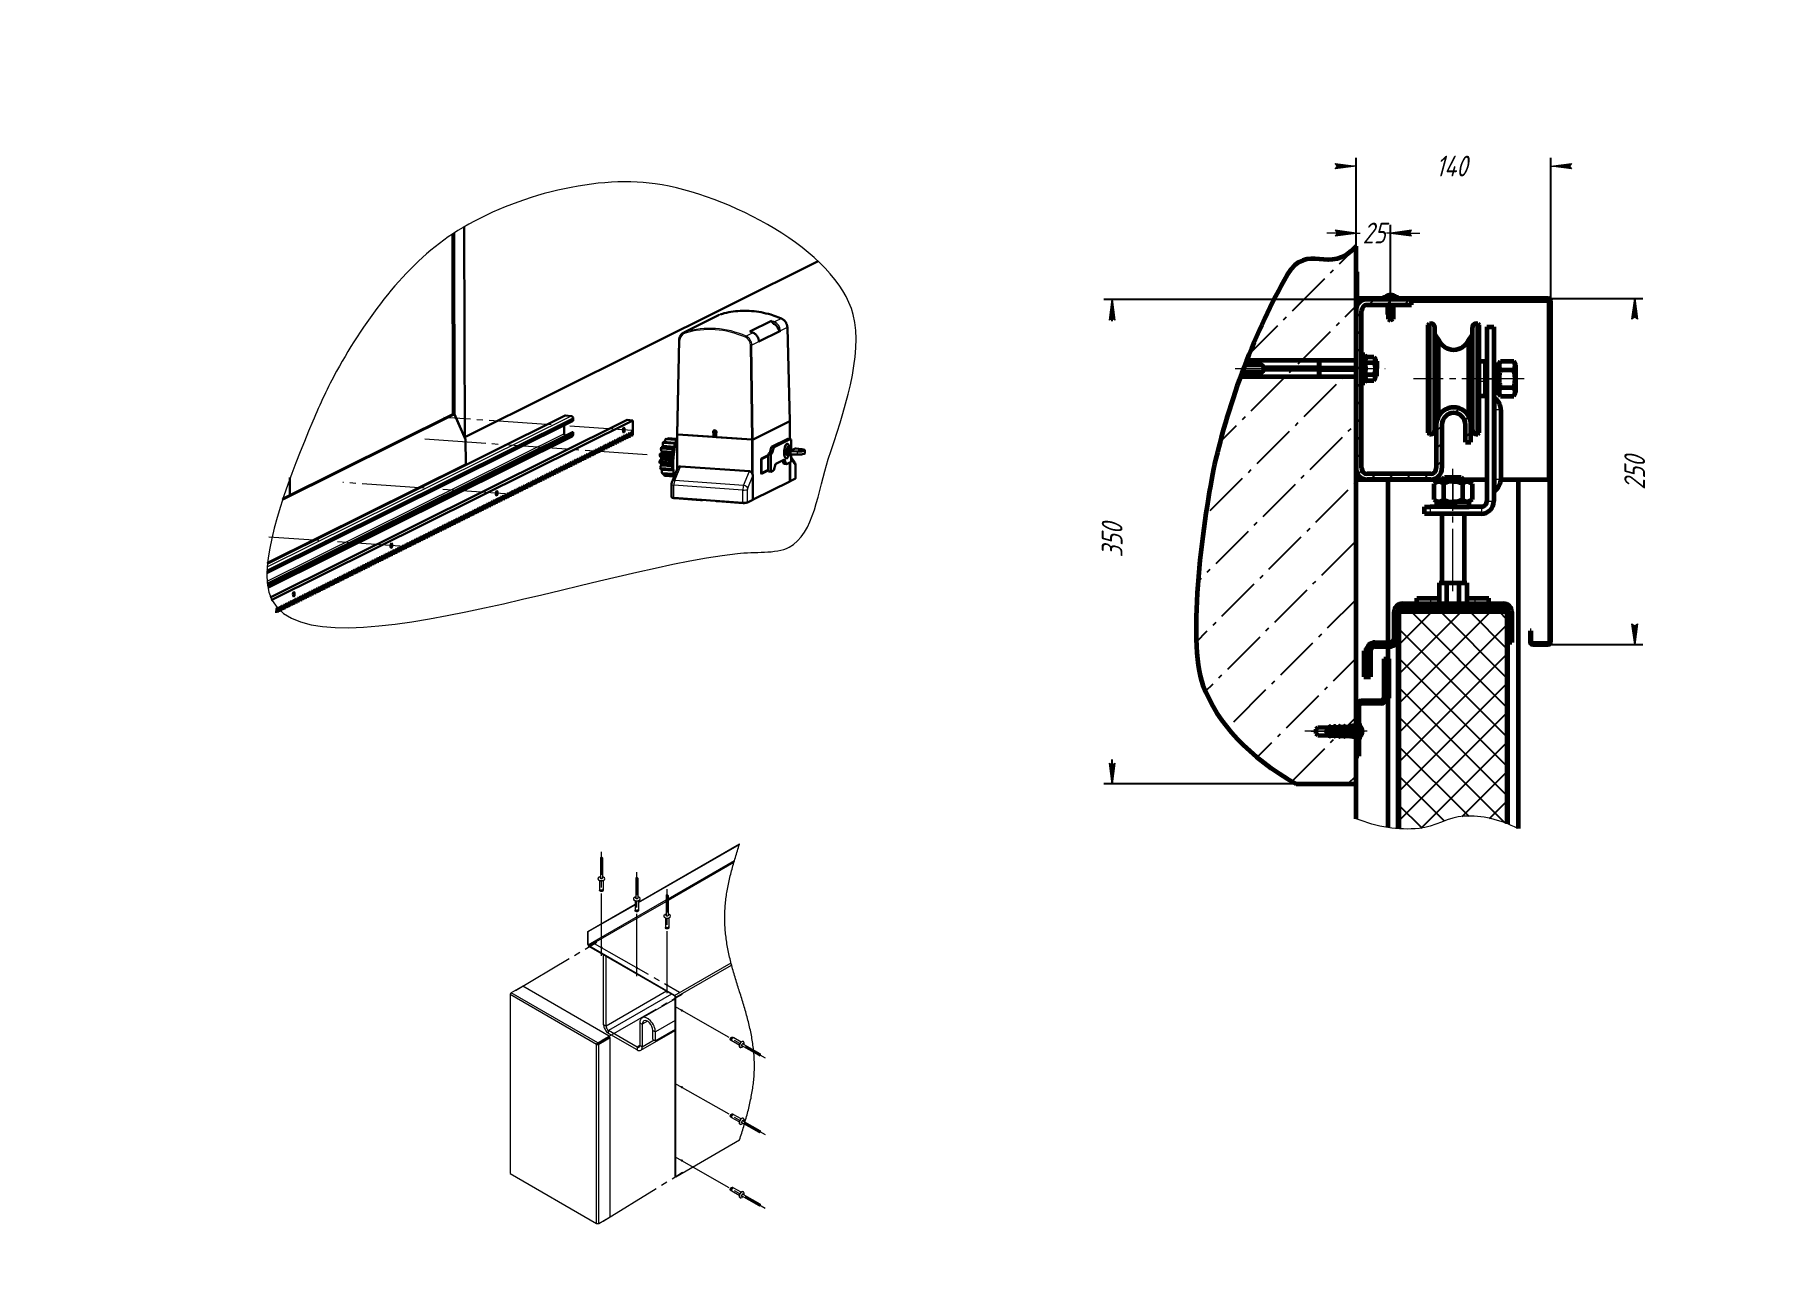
# Model space of a CAD drawing. Header units: millimetres. Extents: x 0 to 3360, y 0 to 297.
# Drawn here: x 2940 to 3360, y 0 to 297 of the extents above; entities that cross this region are included whole.
import ezdxf

# ---------------------------------------------------------------- set-up
doc = ezdxf.new("R2010")
doc.units = ezdxf.units.MM
for name, pattern in [('K5LT32768', [0]), ('K5LT_AXLED', [19.5, 15, -1.5, 1.5, -1.5]), ('K5LT_BASIC', [0]), ('K5LT_THIN', [0]), ('K5LT_THIN_INCLUDED_TO_HATCHING', [0])]:
    doc.linetypes.add(name, pattern=pattern)
doc.layers.add('Системный слой', color=7, linetype='Continuous')
doc.styles.add('KDIMTEXTSTYLE', font='GOST_AU.SHX', dxfattribs={"width": 0.96, "oblique": 15, "height": 5})
doc.dimstyles.new('KDIMSTYLE (0.33)', dxfattribs={"dimtxt": 5, "dimasz": 1, "dimexe": 2, "dimexo": 0, "dimgap": 1, "dimtad": 1, "dimlfac": 3, "dimtxsty": 'KDIMTEXTSTYLE', "dimsah": 1, "dimcen": 0, "dimdle": 1, "dimadec": 0, "dimazin": 0, "dimtfac": 0.667, "dimtmove": 0, "dimatfit": 3, "dimfxl": 1, "dimtvp": 1, "dimtolj": 1, "dimtzin": 0, "dimarcsym": 0})
pattern_1 = [(45, (0, 0), (-0.35355339, 0.35355339), []), (135, (0, 0), (-0.35355339, -0.35355339), [])]
pattern_2 = [(45, (0, 0), (-2.1213203, 2.1213203), [])]
pattern_3 = [(-45, (0, 0), (1.4142136, 1.4142136), [])]
pattern_4 = [(45, (0, 0), (-1.0606602, 1.0606602), [])]

msp = doc.modelspace()

# ---------------------------------------------------------------- blocks, each defined once
blk = doc.blocks.new('U597')
at = {"layer": 'Системный слой', "color": 7, "linetype": 'K5LT_THIN_INCLUDED_TO_HATCHING', "lineweight": 18}
for p, q in [((3057.47, 67.91), (3054.72, 66.32)), ((3078.31, 55.88), (3057.47, 67.91)), ((3054.47, 65.88), (3054.47, 22.78)), ((3075.56, 54.29), (3078.31, 55.88)), ((3075.56, 54.17), (3078.31, 55.76)), ((3075.66, 53.99), (3078.41, 55.58)), ((3075.77, 53.93), (3078.52, 55.52)), ((3078.31, 55.88), (3078.31, 55.76)), ((3078.52, 55.52), (3078.41, 55.58)), ((3078.52, 12.37), (3078.52, 55.52)), ((3075.36, 53.94), (3075.26, 53.88)), ((3075.56, 54.29), (3075.56, 54.17)), ((3075.77, 53.93), (3075.66, 53.99)), ((3054.47, 22.78), (3075.26, 10.78)), ((3075.77, 10.78), (3078.52, 12.37))]:
    blk.add_line(p, q, dxfattribs=at)
at = {"layer": 'Системный слой', "color": 7, "linetype": 'K5LT_THIN', "lineweight": 18}
for p, q in [((3075.26, 53.88), (3054.47, 65.88)), ((3075.56, 54.29), (3054.72, 66.32)), ((3075.26, 10.78), (3075.26, 53.88)), ((3075.77, 10.78), (3075.77, 53.93))]:
    blk.add_line(p, q, dxfattribs=at)
at = {"layer": 'Системный слой', "color": 7, "linetype": 'K5LT_THIN_INCLUDED_TO_HATCHING', "lineweight": 18}
for centre, major_axis in [((3054.72, 66.03), (-0.181, -0.313)), ((3075.51, 10.93), (0.361, 0))]:
    blk.add_ellipse(centre, major_axis=major_axis, ratio=0.57735, start_param=3.926991, end_param=5.497787, dxfattribs=at)
for points, knots in [([(3075.56, 54.29), (3075.54, 54.29), (3075.52, 54.27), (3075.48, 54.25), (3075.45, 54.22), (3075.41, 54.19), (3075.38, 54.16), (3075.35, 54.12), (3075.33, 54.08), (3075.31, 54.04), (3075.29, 54), (3075.27, 53.96), (3075.26, 53.92), (3075.26, 53.89), (3075.26, 53.88)], [0, 0, 0, 0, 1.444381, 2.478994, 3.719783, 4.956406, 6.186573, 7.405934, 8.633938, 9.874971, 11.142045, 12.400584, 13.525111, 15, 15, 15, 15]), ([(3075.26, 53.88), (3075.27, 53.87), (3075.29, 53.86), (3075.33, 53.85), (3075.37, 53.84), (3075.42, 53.84), (3075.46, 53.84), (3075.51, 53.84), (3075.55, 53.85), (3075.6, 53.85), (3075.65, 53.87), (3075.69, 53.88), (3075.73, 53.9), (3075.75, 53.92), (3075.77, 53.93)], [0, 0, 0, 0, 1.444381, 2.478994, 3.719783, 4.956406, 6.186573, 7.405934, 8.633938, 9.874971, 11.142045, 12.400584, 13.525111, 15, 15, 15, 15]), ([(3075.56, 54.17), (3075.54, 54.17), (3075.53, 54.16), (3075.5, 54.14), (3075.48, 54.12), (3075.45, 54.1), (3075.43, 54.07), (3075.4, 54.04), (3075.38, 54.01), (3075.37, 53.97), (3075.36, 53.95), (3075.36, 53.94)], [0, 0, 0, 0, 1.457306, 2.103061, 3.391556, 4.816383, 5.723011, 7.393267, 8.831841, 10.330033, 12, 12, 12, 12]), ([(3075.36, 53.94), (3075.37, 53.93), (3075.39, 53.93), (3075.41, 53.92), (3075.44, 53.92), (3075.47, 53.92), (3075.51, 53.93), (3075.55, 53.93), (3075.59, 53.95), (3075.63, 53.96), (3075.65, 53.98), (3075.66, 53.99)], [0, 0, 0, 0, 1.457306, 2.103061, 3.391556, 4.816383, 5.723011, 7.393267, 8.831841, 10.330033, 12, 12, 12, 12])]:
    blk.add_open_spline(points, degree=3, knots=knots, dxfattribs=at)
blk = doc.blocks.new('U599')
at = {"layer": 'Системный слой', "color": 7, "linetype": 'K5LT_THIN_INCLUDED_TO_HATCHING', "lineweight": 18}
for p, q in [((3109.16, 100.5), (3109.28, 100.9)), ((3109.28, 100.9), (3109.41, 101.3)), ((3109.41, 101.3), (3109.53, 101.7)), ((3109.53, 101.7), (3109.66, 102.1)), ((3109.66, 102.1), (3109.69, 102.18)), ((3107.97, 96.5), (3108.09, 96.9)), ((3108.09, 96.9), (3108.2, 97.3)), ((3108.2, 97.3), (3108.31, 97.7)), ((3108.31, 97.7), (3108.43, 98.1)), ((3108.43, 98.1), (3108.55, 98.5)), ((3108.55, 98.5), (3108.67, 98.9)), ((3108.67, 98.9), (3108.79, 99.3)), ((3108.79, 99.3), (3108.91, 99.7)), ((3108.91, 99.7), (3109.04, 100.1)), ((3109.04, 100.1), (3109.16, 100.5)), ((3106.92, 92.1), (3107, 92.5)), ((3107, 92.5), (3107.08, 92.9)), ((3107.08, 92.9), (3107.17, 93.3)), ((3107.17, 93.3), (3107.26, 93.7)), ((3107.26, 93.7), (3107.36, 94.1)), ((3107.36, 94.1), (3107.45, 94.5)), ((3107.45, 94.5), (3107.55, 94.9)), ((3107.55, 94.9), (3107.65, 95.3)), ((3107.65, 95.3), (3107.76, 95.7)), ((3107.76, 95.7), (3107.87, 96.1)), ((3107.87, 96.1), (3107.97, 96.5)), ((3106.31, 88.1), (3106.36, 88.5)), ((3106.36, 88.5), (3106.4, 88.9)), ((3106.4, 88.9), (3106.45, 89.3)), ((3106.45, 89.3), (3106.51, 89.7)), ((3106.51, 89.7), (3106.57, 90.1)), ((3106.57, 90.1), (3106.63, 90.5)), ((3106.63, 90.5), (3106.7, 90.9)), ((3106.7, 90.9), (3106.77, 91.3)), ((3106.77, 91.3), (3106.84, 91.7)), ((3106.84, 91.7), (3106.92, 92.1)), ((3106.12, 84.5), (3106.13, 84.9)), ((3106.12, 84.1), (3106.12, 84.5)), ((3106.13, 83.7), (3106.12, 84.1)), ((3106.13, 85.3), (3106.15, 85.7)), ((3106.13, 84.9), (3106.13, 85.3)), ((3106.15, 85.7), (3106.16, 86.1)), ((3106.16, 86.1), (3106.19, 86.5)), ((3106.19, 86.5), (3106.21, 86.9)), ((3106.21, 86.9), (3106.24, 87.3)), ((3106.24, 87.3), (3106.28, 87.7)), ((3106.28, 87.7), (3106.31, 88.1)), ((3106.14, 83.3), (3106.13, 83.7)), ((3106.15, 82.9), (3106.14, 83.3)), ((3106.17, 82.5), (3106.15, 82.9)), ((3106.19, 82.1), (3106.17, 82.5)), ((3106.22, 81.7), (3106.19, 82.1)), ((3106.25, 81.3), (3106.22, 81.7)), ((3106.29, 80.9), (3106.25, 81.3)), ((3106.33, 80.5), (3106.29, 80.9)), ((3106.37, 80.1), (3106.33, 80.5)), ((3106.42, 79.7), (3106.37, 80.1)), ((3106.47, 79.3), (3106.42, 79.7)), ((3106.53, 78.9), (3106.47, 79.3)), ((3106.59, 78.5), (3106.53, 78.9)), ((3106.65, 78.1), (3106.59, 78.5)), ((3106.72, 77.7), (3106.65, 78.1)), ((3106.79, 77.3), (3106.72, 77.7)), ((3106.87, 76.9), (3106.79, 77.3)), ((3106.94, 76.5), (3106.87, 76.9)), ((3107.03, 76.1), (3106.94, 76.5)), ((3107.11, 75.7), (3107.03, 76.1)), ((3107.2, 75.3), (3107.11, 75.7)), ((3107.29, 74.9), (3107.2, 75.3)), ((3107.39, 74.5), (3107.29, 74.9)), ((3107.48, 74.1), (3107.39, 74.5)), ((3107.58, 73.7), (3107.48, 74.1)), ((3107.69, 73.3), (3107.58, 73.7)), ((3107.79, 72.9), (3107.69, 73.3)), ((3107.9, 72.5), (3107.79, 72.9)), ((3108.01, 72.1), (3107.9, 72.5)), ((3108.12, 71.7), (3108.01, 72.1)), ((3108.23, 71.3), (3108.12, 71.7)), ((3108.35, 70.9), (3108.23, 71.3)), ((3108.47, 70.5), (3108.35, 70.9)), ((3108.59, 70.1), (3108.47, 70.5)), ((3108.71, 69.7), (3108.59, 70.1)), ((3108.83, 69.3), (3108.71, 69.7)), ((3108.95, 68.9), (3108.83, 69.3)), ((3109.07, 68.5), (3108.95, 68.9)), ((3109.2, 68.1), (3109.07, 68.5)), ((3109.32, 67.7), (3109.2, 68.1)), ((3109.45, 67.3), (3109.32, 67.7)), ((3109.57, 66.9), (3109.45, 67.3)), ((3109.7, 66.5), (3109.57, 66.9)), ((3109.83, 66.1), (3109.7, 66.5)), ((3109.95, 65.7), (3109.83, 66.1)), ((3110.08, 65.3), (3109.95, 65.7)), ((3110.2, 64.9), (3110.08, 65.3)), ((3110.32, 64.5), (3110.2, 64.9)), ((3110.45, 64.1), (3110.32, 64.5)), ((3110.57, 63.7), (3110.45, 64.1)), ((3110.69, 63.3), (3110.57, 63.7)), ((3110.81, 62.9), (3110.69, 63.3)), ((3110.93, 62.5), (3110.81, 62.9)), ((3111.05, 62.1), (3110.93, 62.5)), ((3111.16, 61.7), (3111.05, 62.1)), ((3111.28, 61.3), (3111.16, 61.7)), ((3111.39, 60.9), (3111.28, 61.3)), ((3111.5, 60.5), (3111.39, 60.9)), ((3111.6, 60.1), (3111.5, 60.5)), ((3111.71, 59.7), (3111.6, 60.1)), ((3111.81, 59.3), (3111.71, 59.7)), ((3111.91, 58.9), (3111.81, 59.3)), ((3112.01, 58.5), (3111.91, 58.9)), ((3112.1, 58.1), (3112.01, 58.5)), ((3112.19, 57.7), (3112.1, 58.1)), ((3112.28, 57.3), (3112.19, 57.7)), ((3112.36, 56.9), (3112.28, 57.3)), ((3112.44, 56.5), (3112.36, 56.9)), ((3112.52, 56.1), (3112.44, 56.5)), ((3112.6, 55.7), (3112.52, 56.1)), ((3112.67, 55.3), (3112.6, 55.7)), ((3112.73, 54.9), (3112.67, 55.3)), ((3112.8, 54.5), (3112.73, 54.9)), ((3112.86, 54.1), (3112.8, 54.5)), ((3112.91, 53.7), (3112.86, 54.1)), ((3112.96, 53.3), (3112.91, 53.7)), ((3113.01, 52.9), (3112.96, 53.3)), ((3113.05, 52.5), (3113.01, 52.9)), ((3113.09, 52.1), (3113.05, 52.5)), ((3113.13, 51.7), (3113.09, 52.1)), ((3113.16, 51.3), (3113.13, 51.7)), ((3113.18, 50.9), (3113.16, 51.3)), ((3113.21, 50.5), (3113.18, 50.9)), ((3113.22, 50.1), (3113.21, 50.5)), ((3113.16, 46.1), (3113.18, 46.5)), ((3113.18, 46.5), (3113.2, 46.9)), ((3113.2, 46.9), (3113.22, 47.3)), ((3113.24, 49.7), (3113.22, 50.1)), ((3113.22, 47.3), (3113.24, 47.7)), ((3113.25, 49.3), (3113.24, 49.7)), ((3113.24, 47.7), (3113.25, 48.1)), ((3113.25, 48.9), (3113.25, 49.3)), ((3113.25, 48.5), (3113.25, 48.9)), ((3113.25, 48.1), (3113.25, 48.5)), ((3112.59, 41.7), (3112.66, 42.1)), ((3112.66, 42.1), (3112.73, 42.5)), ((3112.73, 42.5), (3112.79, 42.9)), ((3112.79, 42.9), (3112.85, 43.3)), ((3112.85, 43.3), (3112.91, 43.7)), ((3112.91, 43.7), (3112.96, 44.1)), ((3112.96, 44.1), (3113.01, 44.5)), ((3113.01, 44.5), (3113.05, 44.9)), ((3113.05, 44.9), (3113.09, 45.3)), ((3113.09, 45.3), (3113.12, 45.7)), ((3113.12, 45.7), (3113.16, 46.1)), ((3111.7, 37.7), (3111.8, 38.1)), ((3111.8, 38.1), (3111.9, 38.5)), ((3111.9, 38.5), (3112, 38.9)), ((3112, 38.9), (3112.09, 39.3)), ((3112.09, 39.3), (3112.18, 39.7)), ((3112.18, 39.7), (3112.27, 40.1)), ((3112.27, 40.1), (3112.35, 40.5)), ((3112.35, 40.5), (3112.44, 40.9)), ((3112.44, 40.9), (3112.51, 41.3)), ((3112.51, 41.3), (3112.59, 41.7)), ((3110.43, 33.3), (3110.56, 33.7)), ((3110.56, 33.7), (3110.68, 34.1)), ((3110.68, 34.1), (3110.8, 34.5)), ((3110.8, 34.5), (3110.92, 34.9)), ((3110.92, 34.9), (3111.03, 35.3)), ((3111.03, 35.3), (3111.15, 35.7)), ((3111.15, 35.7), (3111.26, 36.1)), ((3111.26, 36.1), (3111.37, 36.5)), ((3111.37, 36.5), (3111.48, 36.9)), ((3111.48, 36.9), (3111.59, 37.3)), ((3111.59, 37.3), (3111.7, 37.7)), ((3109.69, 30.9), (3109.81, 31.3)), ((3109.81, 31.3), (3109.94, 31.7)), ((3109.94, 31.7), (3110.06, 32.1)), ((3110.06, 32.1), (3110.19, 32.5)), ((3110.19, 32.5), (3110.31, 32.9)), ((3110.31, 32.9), (3110.43, 33.3))]:
    blk.add_line(p, q, dxfattribs=at)
blk = doc.blocks.new('U598')
at = {"layer": 'Системный слой', "color": 7, "linetype": 'K5LT_THIN_INCLUDED_TO_HATCHING', "lineweight": 18}
for p, q in [((3085.36, 88.14), (3109.69, 102.18)), ((3085.36, 88.02), (3109.64, 102.03)), ((3073.15, 81.09), (3084.51, 87.65)), ((3073.26, 81.03), (3084.51, 87.53)), ((3073.15, 77.91), (3073.15, 81.09)), ((3073.15, 81.09), (3073.26, 81.03)), ((3073.26, 77.85), (3073.26, 81.03)), ((3094.04, 65.67), (3073.41, 77.59)), ((3094.04, 65.55), (3073.41, 77.47)), ((3094.19, 22.07), (3094.19, 65.29)), ((3094.3, 22.01), (3094.3, 65.23)), ((3094.3, 22.01), (3109.69, 30.9)), ((3094.3, 22.01), (3094.19, 22.07))]:
    blk.add_line(p, q, dxfattribs=at)
at = {"layer": 'Системный слой', "color": 7, "linetype": 'K5LT_THIN', "lineweight": 18}
for p, q in [((3092.47, 88.94), (3108.45, 98.17)), ((3092.47, 88.59), (3108.33, 97.75)), ((3073.26, 77.85), (3092, 88.67)), ((3073.41, 77.59), (3092, 88.32)), ((3073.15, 77.91), (3073.26, 77.85)), ((3073.41, 77.59), (3073.41, 77.47)), ((3094.04, 65.67), (3107.63, 73.52)), ((3094.3, 65.23), (3107.76, 73)), ((3094.04, 65.55), (3094.04, 65.67)), ((3094.3, 65.23), (3094.19, 65.29))]:
    blk.add_line(p, q, dxfattribs=at)
at = {"layer": 'Системный слой', "color": 7, "linetype": 'K5LT_THIN_INCLUDED_TO_HATCHING', "lineweight": 18}
for centre, major_axis, start_param, end_param in [((3073.41, 77.76), (0.181, -0.313), 3.926991, 5.497787), ((3073.41, 77.76), (0.106, -0.184), 3.926991, 5.497787), ((3094.04, 65.38), (0.181, -0.313), 0.785398, 2.356194), ((3094.04, 65.38), (0.106, -0.184), 0.785398, 2.356194)]:
    blk.add_ellipse(centre, major_axis=major_axis, ratio=0.57735, start_param=start_param, end_param=end_param, dxfattribs=at)
at = {"layer": 'Системный слой'}
blk.add_blockref('U599', (0, 0), dxfattribs=at)
blk = doc.blocks.new('U601')
at = {"layer": 'Системный слой', "color": 7, "linetype": 'K5LT_THIN_INCLUDED_TO_HATCHING', "lineweight": 18}
for p, q in [((3076.17, 98.79), (3076.17, 93.89)), ((3076.64, 98.79), (3076.64, 93.89)), ((3075.58, 93.79), (3075.58, 93.75)), ((3075.98, 93.34), (3075.98, 91.32)), ((3076.83, 93.34), (3076.83, 91.32)), ((3077.24, 93.79), (3077.24, 93.75)), ((3075.98, 91.15), (3075.98, 91.06)), ((3076.83, 91.15), (3076.83, 91.06))]:
    blk.add_line(p, q, dxfattribs=at)
for start, end in [(100.8741, 114.4301), (65.5699, 79.1259)]:
    blk.add_arc((3076.41, 93.04), 1.24, start, end, dxfattribs=at)
for centre, major_axis, start_param, end_param in [((3076.41, 98.79), (-0.234, 0), 5.497787, 6.283185), ((3076.41, 98.79), (-0.234, 0), 0, 3.141593), ((3076.41, 98.79), (-0.234, 0), 3.141593, 5.497787), ((3076.41, 93.79), (-0.829, 0), 5.497787, 6.283185), ((3076.41, 93.79), (-0.829, 0), 0, 3.141593), ((3076.41, 93.75), (-0.829, 0), 0, 3.141593), ((3076.41, 93.79), (-0.829, 0), -0.904161, -0.785398), ((3076.41, 94.01), (-0.319, 0), 5.535601, 6.283185), ((3076.41, 94.01), (-0.319, 0), 0, 3.141593), ((3076.41, 94.01), (-0.319, 0), 3.141593, 3.889177), ((3076.41, 93.79), (-0.829, 0), 3.141593, 4.045754), ((3076.41, 91.32), (-0.425, 0), 0, 3.141593)]:
    blk.add_ellipse(centre, major_axis=major_axis, ratio=0.57735, start_param=start_param, end_param=end_param, dxfattribs=at)
at = {"layer": 'Системный слой', "color": 7, "linetype": 'K5LT_THIN', "lineweight": 18}
for centre, major_axis, start_param, end_param in [((3076.41, 91.15), (-0.425, 0), 0, 3.141593), ((3076.41, 91.06), (-0.425, 0), 0, 3.141593), ((3076.41, 91.24), (-0.319, 0), 0.630137, 2.511455)]:
    blk.add_ellipse(centre, major_axis=major_axis, ratio=0.57735, start_param=start_param, end_param=end_param, dxfattribs=at)
at = {"layer": 'Системный слой', "color": 7, "linetype": 'K5LT_THIN_INCLUDED_TO_HATCHING', "lineweight": 18}
for points, knots in [([(3076.01, 91.25), (3076, 91.24), (3075.99, 91.22), (3075.99, 91.19), (3075.98, 91.17), (3075.98, 91.15)], [0, 0, 0, 0, 1.695149, 3.193439, 6, 6, 6, 6]), ([(3076.83, 91.06), (3076.83, 91.05), (3076.83, 91.02), (3076.83, 90.99), (3076.81, 90.95), (3076.8, 90.91), (3076.78, 90.88), (3076.76, 90.84), (3076.73, 90.81), (3076.71, 90.79), (3076.68, 90.76), (3076.64, 90.74), (3076.58, 90.71), (3076.5, 90.69), (3076.42, 90.68), (3076.37, 90.68), (3076.34, 90.69), (3076.29, 90.7), (3076.25, 90.71), (3076.21, 90.73), (3076.18, 90.74), (3076.16, 90.75), (3076.13, 90.77), (3076.1, 90.8), (3076.08, 90.82), (3076.06, 90.84), (3076.04, 90.87), (3076.02, 90.91), (3076, 90.94), (3075.99, 90.98), (3075.98, 91.02), (3075.98, 91.05), (3075.98, 91.06)], [0, 0, 0, 0, 1.025966, 2.051173, 3.075696, 4.0987, 5.119111, 6.135193, 7.144569, 8.144206, 9.13076, 10.101272, 11.054039, 14.723992, 16.550113, 17.487815, 18.404681, 19.226073, 21.039571, 21.874152, 22.536722, 23.317767, 24.279016, 25.240266, 26.094152, 26.730662, 27.738905, 28.754142, 29.773945, 30.796559, 31.820818, 33, 33, 33, 33]), ([(3076.81, 91.25), (3076.81, 91.24), (3076.82, 91.23), (3076.83, 91.21), (3076.83, 91.18), (3076.83, 91.16), (3076.83, 91.15)], [0, 0, 0, 0, 0.900769, 2.679798, 4.410277, 7, 7, 7, 7])]:
    blk.add_open_spline(points, degree=3, knots=knots, dxfattribs=at)
blk = doc.blocks.new('U600')
at = {"layer": 'Системный слой', "color": 30, "linetype": 'K5LT_AXLED', "lineweight": 18, "true_color": 0xff8000}
blk.add_line((3076.41, 75.19), (3076.41, 100.24), dxfattribs=at)
at = {"layer": 'Системный слой'}
blk.add_point((3076.41, 77.19), dxfattribs=at)
blk.add_blockref('U601', (0, 0), dxfattribs=at)
blk = doc.blocks.new('U603')
at = {"layer": 'Системный слой', "color": 7, "linetype": 'K5LT_THIN_INCLUDED_TO_HATCHING', "lineweight": 18}
for p, q in [((3084.71, 93.93), (3084.71, 89.03)), ((3085.17, 93.93), (3085.17, 89.03)), ((3084.11, 88.93), (3084.11, 88.9)), ((3084.51, 88.48), (3084.51, 86.47)), ((3085.36, 88.48), (3085.36, 86.47)), ((3085.77, 88.93), (3085.77, 88.9)), ((3084.51, 86.29), (3084.51, 86.21)), ((3085.36, 86.29), (3085.36, 86.21))]:
    blk.add_line(p, q, dxfattribs=at)
for start, end in [(100.8741, 114.4301), (65.5699, 79.1259)]:
    blk.add_arc((3084.94, 88.18), 1.24, start, end, dxfattribs=at)
for centre, major_axis, start_param, end_param in [((3084.94, 93.93), (-0.234, 0), 5.497787, 6.283185), ((3084.94, 93.93), (-0.234, 0), 0, 3.141593), ((3084.94, 93.93), (-0.234, 0), 3.141593, 5.497787), ((3084.94, 88.93), (-0.829, 0), 5.497787, 6.283185), ((3084.94, 88.93), (-0.829, 0), 0, 3.141593), ((3084.94, 88.9), (-0.829, 0), 0, 3.141593), ((3084.94, 88.93), (-0.829, 0), -0.904161, -0.785398), ((3084.94, 89.16), (-0.319, 0), 5.535601, 6.283185), ((3084.94, 89.16), (-0.319, 0), 0, 3.141593), ((3084.94, 89.16), (-0.319, 0), 3.141593, 3.889177), ((3084.94, 88.93), (-0.829, 0), 3.141593, 4.045754), ((3084.94, 86.47), (-0.425, 0), 0, 3.141593)]:
    blk.add_ellipse(centre, major_axis=major_axis, ratio=0.57735, start_param=start_param, end_param=end_param, dxfattribs=at)
at = {"layer": 'Системный слой', "color": 7, "linetype": 'K5LT_THIN', "lineweight": 18}
for centre, major_axis, start_param, end_param in [((3084.94, 86.29), (-0.425, 0), 0, 3.141593), ((3084.94, 86.21), (-0.425, 0), 0, 3.141593), ((3084.94, 86.38), (-0.319, 0), 0.630137, 2.511455)]:
    blk.add_ellipse(centre, major_axis=major_axis, ratio=0.57735, start_param=start_param, end_param=end_param, dxfattribs=at)
at = {"layer": 'Системный слой', "color": 7, "linetype": 'K5LT_THIN_INCLUDED_TO_HATCHING', "lineweight": 18}
for points, knots in [([(3084.54, 86.39), (3084.53, 86.38), (3084.53, 86.36), (3084.52, 86.33), (3084.51, 86.31), (3084.51, 86.29)], [0, 0, 0, 0, 1.695149, 3.193439, 6, 6, 6, 6]), ([(3085.36, 86.21), (3085.36, 86.19), (3085.36, 86.17), (3085.36, 86.13), (3085.35, 86.09), (3085.33, 86.05), (3085.31, 86.02), (3085.29, 85.99), (3085.27, 85.96), (3085.24, 85.93), (3085.21, 85.91), (3085.18, 85.89), (3085.11, 85.85), (3085.03, 85.83), (3084.95, 85.82), (3084.9, 85.83), (3084.87, 85.83), (3084.82, 85.84), (3084.78, 85.85), (3084.74, 85.87), (3084.71, 85.88), (3084.69, 85.9), (3084.66, 85.92), (3084.63, 85.94), (3084.61, 85.96), (3084.59, 85.99), (3084.57, 86.01), (3084.55, 86.05), (3084.54, 86.08), (3084.52, 86.12), (3084.52, 86.16), (3084.51, 86.19), (3084.51, 86.21)], [0, 0, 0, 0, 1.025966, 2.051173, 3.075696, 4.0987, 5.119111, 6.135193, 7.144569, 8.144206, 9.13076, 10.101272, 11.054039, 14.723992, 16.550113, 17.487815, 18.404681, 19.226073, 21.039571, 21.874152, 22.536722, 23.317767, 24.279016, 25.240266, 26.094152, 26.730662, 27.738905, 28.754142, 29.773945, 30.796559, 31.820818, 33, 33, 33, 33]), ([(3085.34, 86.39), (3085.34, 86.38), (3085.35, 86.37), (3085.36, 86.35), (3085.36, 86.32), (3085.36, 86.3), (3085.36, 86.29)], [0, 0, 0, 0, 0.900769, 2.679798, 4.410277, 7, 7, 7, 7])]:
    blk.add_open_spline(points, degree=3, knots=knots, dxfattribs=at)
blk = doc.blocks.new('U602')
at = {"layer": 'Системный слой', "color": 30, "linetype": 'K5LT_AXLED', "lineweight": 18, "true_color": 0xff8000}
blk.add_line((3084.94, 70.34), (3084.94, 95.38), dxfattribs=at)
at = {"layer": 'Системный слой'}
blk.add_point((3084.94, 72.34), dxfattribs=at)
blk.add_blockref('U603', (0, 0), dxfattribs=at)
blk = doc.blocks.new('U605')
at = {"layer": 'Системный слой', "color": 7, "linetype": 'K5LT_THIN_INCLUDED_TO_HATCHING', "lineweight": 18}
for p, q in [((3092, 89.77), (3092, 84.88)), ((3092.47, 89.77), (3092.47, 84.88)), ((3091.41, 84.78), (3091.41, 84.74)), ((3091.81, 84.33), (3091.81, 82.31)), ((3092.66, 84.33), (3092.66, 82.31)), ((3093.06, 84.78), (3093.06, 84.74)), ((3091.81, 82.14), (3091.81, 82.05)), ((3092.66, 82.14), (3092.66, 82.05))]:
    blk.add_line(p, q, dxfattribs=at)
for start, end in [(100.8741, 114.4301), (65.5699, 79.1259)]:
    blk.add_arc((3092.24, 84.02), 1.24, start, end, dxfattribs=at)
for centre, major_axis, start_param, end_param in [((3092.24, 89.77), (-0.234, 0), 5.497787, 6.283185), ((3092.24, 89.77), (-0.234, 0), 0, 3.141593), ((3092.24, 89.77), (-0.234, 0), 3.141593, 5.497787), ((3092.24, 84.78), (-0.829, 0), 5.497787, 6.283185), ((3092.24, 84.78), (-0.829, 0), 0, 3.141593), ((3092.24, 84.74), (-0.829, 0), 0, 3.141593), ((3092.24, 84.78), (-0.829, 0), -0.904161, -0.785398), ((3092.24, 85), (-0.319, 0), 5.535601, 6.283185), ((3092.24, 85), (-0.319, 0), 0, 3.141593), ((3092.24, 85), (-0.319, 0), 3.141593, 3.889177), ((3092.24, 84.78), (-0.829, 0), 3.141593, 4.045754), ((3092.24, 82.31), (-0.425, 0), 0, 3.141593)]:
    blk.add_ellipse(centre, major_axis=major_axis, ratio=0.57735, start_param=start_param, end_param=end_param, dxfattribs=at)
at = {"layer": 'Системный слой', "color": 7, "linetype": 'K5LT_THIN', "lineweight": 18}
for centre, major_axis, start_param, end_param in [((3092.24, 82.14), (-0.425, 0), 0, 3.141593), ((3092.24, 82.05), (-0.425, 0), 0, 3.141593), ((3092.24, 82.22), (-0.319, 0), 0.630137, 2.511455)]:
    blk.add_ellipse(centre, major_axis=major_axis, ratio=0.57735, start_param=start_param, end_param=end_param, dxfattribs=at)
at = {"layer": 'Системный слой', "color": 7, "linetype": 'K5LT_THIN_INCLUDED_TO_HATCHING', "lineweight": 18}
for points, knots in [([(3091.83, 82.23), (3091.83, 82.22), (3091.82, 82.21), (3091.81, 82.18), (3091.81, 82.15), (3091.81, 82.14)], [0, 0, 0, 0, 1.695149, 3.193439, 6, 6, 6, 6]), ([(3092.66, 82.05), (3092.66, 82.04), (3092.66, 82.01), (3092.65, 81.97), (3092.64, 81.93), (3092.63, 81.9), (3092.61, 81.86), (3092.59, 81.83), (3092.56, 81.8), (3092.53, 81.78), (3092.5, 81.75), (3092.47, 81.73), (3092.41, 81.7), (3092.33, 81.68), (3092.24, 81.67), (3092.2, 81.67), (3092.16, 81.68), (3092.12, 81.68), (3092.07, 81.7), (3092.04, 81.71), (3092.01, 81.73), (3091.98, 81.74), (3091.95, 81.76), (3091.93, 81.78), (3091.91, 81.81), (3091.89, 81.83), (3091.87, 81.86), (3091.85, 81.89), (3091.83, 81.93), (3091.82, 81.97), (3091.81, 82.01), (3091.81, 82.04), (3091.81, 82.05)], [0, 0, 0, 0, 1.025966, 2.051173, 3.075696, 4.0987, 5.119111, 6.135193, 7.144569, 8.144206, 9.13076, 10.101272, 11.054039, 14.723992, 16.550113, 17.487815, 18.404681, 19.226073, 21.039571, 21.874152, 22.536722, 23.317767, 24.279016, 25.240266, 26.094152, 26.730662, 27.738905, 28.754142, 29.773945, 30.796559, 31.820818, 33, 33, 33, 33]), ([(3092.64, 82.23), (3092.64, 82.23), (3092.65, 82.22), (3092.65, 82.2), (3092.66, 82.17), (3092.66, 82.15), (3092.66, 82.14)], [0, 0, 0, 0, 0.900769, 2.679798, 4.410277, 7, 7, 7, 7])]:
    blk.add_open_spline(points, degree=3, knots=knots, dxfattribs=at)
blk = doc.blocks.new('U604')
at = {"layer": 'Системный слой', "color": 30, "linetype": 'K5LT_AXLED', "lineweight": 18, "true_color": 0xff8000}
blk.add_line((3092.24, 66.18), (3092.24, 91.23), dxfattribs=at)
at = {"layer": 'Системный слой'}
blk.add_point((3092.24, 68.18), dxfattribs=at)
blk.add_blockref('U605', (0, 0), dxfattribs=at)
blk = doc.blocks.new('U607')
at = {"layer": 'Системный слой', "color": 7, "linetype": 'K5LT_THIN_INCLUDED_TO_HATCHING', "lineweight": 18}
for p, q in [((3107.7, 54.78), (3107.63, 54.82)), ((3109.61, 53.7), (3107.86, 54.7)), ((3108.13, 55.52), (3108.05, 55.56)), ((3110.03, 54.44), (3108.28, 55.43)), ((3109.8, 53.13), (3109.77, 53.14)), ((3114.44, 51.17), (3110.18, 53.59)), ((3114.67, 51.58), (3110.41, 54)), ((3110.62, 54.57), (3110.59, 54.58))]:
    blk.add_line(p, q, dxfattribs=at)
for start, end in [(305.9102, 319.4662), (341.2144, 354.7705)]:
    blk.add_arc((3109.55, 54.22), 1.24, start, end, dxfattribs=at)
at = {"layer": 'Системный слой', "color": 7, "linetype": 'K5LT_THIN', "lineweight": 18}
for centre, major_axis, start_param, end_param in [((3107.84, 55.19), (0.21, 0.369), 0, 3.141593), ((3107.92, 55.15), (0.21, 0.369), 0, 3.141593), ((3107.99, 55.11), (0.158, 0.277), 0.630137, 2.511455)]:
    blk.add_ellipse(centre, major_axis=major_axis, ratio=0.57735, start_param=start_param, end_param=end_param, dxfattribs=at)
at = {"layer": 'Системный слой', "color": 7, "linetype": 'K5LT_THIN_INCLUDED_TO_HATCHING', "lineweight": 18}
for centre, major_axis, start_param, end_param in [((3108.07, 55.07), (0.21, 0.369), 0, 3.141593), ((3110.18, 53.86), (0.41, 0.72), 0, 3.141593), ((3110.21, 53.85), (0.41, 0.72), 0, 3.141593), ((3110.21, 53.85), (0.41, 0.72), 3.141593, 4.045754), ((3110.4, 53.73), (0.158, 0.277), 0, 3.141593), ((3110.4, 53.73), (0.158, 0.277), 3.141593, 3.889177), ((3110.4, 53.73), (0.158, 0.277), 5.535601, 6.283185), ((3110.21, 53.85), (0.41, 0.72), 5.497787, 6.283185), ((3110.21, 53.85), (0.41, 0.72), -0.904161, -0.785398), ((3114.55, 51.37), (0.116, 0.203), 0, 3.141593), ((3114.55, 51.37), (0.116, 0.203), 3.141593, 5.497787), ((3114.55, 51.37), (0.116, 0.203), 5.497787, 6.283185)]:
    blk.add_ellipse(centre, major_axis=major_axis, ratio=0.57735, start_param=start_param, end_param=end_param, dxfattribs=at)
for points, knots in [([(3107.63, 54.82), (3107.62, 54.83), (3107.6, 54.85), (3107.57, 54.87), (3107.54, 54.9), (3107.51, 54.93), (3107.49, 54.96), (3107.48, 55), (3107.46, 55.03), (3107.45, 55.07), (3107.45, 55.11), (3107.45, 55.15), (3107.45, 55.22), (3107.47, 55.3), (3107.5, 55.37), (3107.53, 55.41), (3107.55, 55.44), (3107.58, 55.48), (3107.61, 55.51), (3107.64, 55.53), (3107.67, 55.55), (3107.7, 55.57), (3107.73, 55.58), (3107.76, 55.59), (3107.79, 55.6), (3107.82, 55.61), (3107.86, 55.61), (3107.89, 55.61), (3107.93, 55.61), (3107.97, 55.6), (3108.01, 55.58), (3108.04, 55.57), (3108.05, 55.56)], [0, 0, 0, 0, 1.025966, 2.051173, 3.075696, 4.0987, 5.119111, 6.135193, 7.144569, 8.144206, 9.13076, 10.101272, 11.054039, 14.723992, 16.550113, 17.487815, 18.404681, 19.226073, 21.039571, 21.874152, 22.536722, 23.317767, 24.279016, 25.240266, 26.094152, 26.730662, 27.738905, 28.754142, 29.773945, 30.796559, 31.820818, 33, 33, 33, 33]), ([(3107.8, 54.75), (3107.79, 54.75), (3107.78, 54.76), (3107.76, 54.76), (3107.73, 54.77), (3107.72, 54.78), (3107.7, 54.78)], [0, 0, 0, 0, 0.900769, 2.679798, 4.410277, 7, 7, 7, 7]), ([(3108.2, 55.45), (3108.19, 55.46), (3108.18, 55.48), (3108.16, 55.5), (3108.14, 55.51), (3108.13, 55.52)], [0, 0, 0, 0, 1.695149, 3.193439, 6, 6, 6, 6])]:
    blk.add_open_spline(points, degree=3, knots=knots, dxfattribs=at)
blk = doc.blocks.new('U606')
at = {"layer": 'Системный слой', "color": 30, "linetype": 'K5LT_AXLED', "lineweight": 18, "true_color": 0xff8000}
blk.add_line((3094.05, 63.05), (3115.81, 50.65), dxfattribs=at)
at = {"layer": 'Системный слой'}
blk.add_point((3095.79, 62.06), dxfattribs=at)
blk.add_blockref('U607', (0, 0), dxfattribs=at)
blk = doc.blocks.new('U609')
at = {"layer": 'Системный слой', "color": 7, "linetype": 'K5LT_THIN_INCLUDED_TO_HATCHING', "lineweight": 18}
for p, q in [((3107.7, 36.29), (3107.63, 36.33)), ((3109.61, 35.2), (3107.86, 36.2)), ((3108.13, 37.03), (3108.05, 37.07)), ((3110.03, 35.94), (3108.28, 36.94)), ((3109.8, 34.63), (3109.77, 34.65)), ((3114.44, 32.67), (3110.18, 35.1)), ((3114.67, 33.08), (3110.41, 35.5)), ((3110.62, 36.07), (3110.59, 36.09))]:
    blk.add_line(p, q, dxfattribs=at)
for start, end in [(305.9102, 319.4662), (341.2144, 354.7705)]:
    blk.add_arc((3109.55, 35.72), 1.24, start, end, dxfattribs=at)
at = {"layer": 'Системный слой', "color": 7, "linetype": 'K5LT_THIN', "lineweight": 18}
for centre, major_axis, start_param, end_param in [((3107.84, 36.7), (0.21, 0.369), 0, 3.141593), ((3107.92, 36.66), (0.21, 0.369), 0, 3.141593), ((3107.99, 36.61), (0.158, 0.277), 0.630137, 2.511455)]:
    blk.add_ellipse(centre, major_axis=major_axis, ratio=0.57735, start_param=start_param, end_param=end_param, dxfattribs=at)
at = {"layer": 'Системный слой', "color": 7, "linetype": 'K5LT_THIN_INCLUDED_TO_HATCHING', "lineweight": 18}
for centre, major_axis, start_param, end_param in [((3108.07, 36.57), (0.21, 0.369), 0, 3.141593), ((3110.18, 35.37), (0.41, 0.72), 0, 3.141593), ((3110.21, 35.35), (0.41, 0.72), 0, 3.141593), ((3110.21, 35.35), (0.41, 0.72), 3.141593, 4.045754), ((3110.4, 35.24), (0.158, 0.277), 0, 3.141593), ((3110.4, 35.24), (0.158, 0.277), 3.141593, 3.889177), ((3110.4, 35.24), (0.158, 0.277), 5.535601, 6.283185), ((3110.21, 35.35), (0.41, 0.72), 5.497787, 6.283185), ((3110.21, 35.35), (0.41, 0.72), -0.904161, -0.785398), ((3114.55, 32.88), (0.116, 0.203), 0, 3.141593), ((3114.55, 32.88), (0.116, 0.203), 3.141593, 5.497787), ((3114.55, 32.88), (0.116, 0.203), 5.497787, 6.283185)]:
    blk.add_ellipse(centre, major_axis=major_axis, ratio=0.57735, start_param=start_param, end_param=end_param, dxfattribs=at)
for points, knots in [([(3107.63, 36.33), (3107.62, 36.34), (3107.6, 36.35), (3107.57, 36.38), (3107.54, 36.4), (3107.51, 36.44), (3107.49, 36.47), (3107.48, 36.5), (3107.46, 36.54), (3107.45, 36.58), (3107.45, 36.61), (3107.45, 36.65), (3107.45, 36.72), (3107.47, 36.8), (3107.5, 36.88), (3107.53, 36.92), (3107.55, 36.95), (3107.58, 36.98), (3107.61, 37.01), (3107.64, 37.04), (3107.67, 37.06), (3107.7, 37.07), (3107.73, 37.09), (3107.76, 37.1), (3107.79, 37.11), (3107.82, 37.11), (3107.86, 37.12), (3107.89, 37.12), (3107.93, 37.11), (3107.97, 37.1), (3108.01, 37.09), (3108.04, 37.08), (3108.05, 37.07)], [0, 0, 0, 0, 1.025966, 2.051173, 3.075696, 4.0987, 5.119111, 6.135193, 7.144569, 8.144206, 9.13076, 10.101272, 11.054039, 14.723992, 16.550113, 17.487815, 18.404681, 19.226073, 21.039571, 21.874152, 22.536722, 23.317767, 24.279016, 25.240266, 26.094152, 26.730662, 27.738905, 28.754142, 29.773945, 30.796559, 31.820818, 33, 33, 33, 33]), ([(3107.8, 36.26), (3107.79, 36.26), (3107.78, 36.26), (3107.76, 36.26), (3107.73, 36.27), (3107.72, 36.28), (3107.7, 36.29)], [0, 0, 0, 0, 0.900769, 2.679798, 4.410277, 7, 7, 7, 7]), ([(3108.2, 36.96), (3108.19, 36.97), (3108.18, 36.98), (3108.16, 37), (3108.14, 37.02), (3108.13, 37.03)], [0, 0, 0, 0, 1.695149, 3.193439, 6, 6, 6, 6])]:
    blk.add_open_spline(points, degree=3, knots=knots, dxfattribs=at)
blk = doc.blocks.new('U608')
at = {"layer": 'Системный слой', "color": 30, "linetype": 'K5LT_AXLED', "lineweight": 18, "true_color": 0xff8000}
blk.add_line((3094.05, 44.55), (3115.81, 32.16), dxfattribs=at)
at = {"layer": 'Системный слой'}
blk.add_point((3095.79, 43.56), dxfattribs=at)
blk.add_blockref('U609', (0, 0), dxfattribs=at)
blk = doc.blocks.new('U611')
at = {"layer": 'Системный слой', "color": 7, "linetype": 'K5LT_THIN_INCLUDED_TO_HATCHING', "lineweight": 18}
for p, q in [((3107.7, 18.6), (3107.63, 18.65)), ((3109.61, 17.52), (3107.86, 18.52)), ((3108.13, 19.34), (3108.05, 19.39)), ((3110.03, 18.26), (3108.28, 19.26)), ((3109.8, 16.95), (3109.77, 16.96)), ((3114.44, 14.99), (3110.18, 17.42)), ((3114.67, 15.4), (3110.41, 17.82)), ((3110.62, 18.39), (3110.59, 18.41))]:
    blk.add_line(p, q, dxfattribs=at)
for start, end in [(305.9102, 319.4662), (341.2144, 354.7705)]:
    blk.add_arc((3109.55, 18.04), 1.24, start, end, dxfattribs=at)
at = {"layer": 'Системный слой', "color": 7, "linetype": 'K5LT_THIN', "lineweight": 18}
for centre, major_axis, start_param, end_param in [((3107.84, 19.02), (0.21, 0.369), 0, 3.141593), ((3107.92, 18.97), (0.21, 0.369), 0, 3.141593), ((3107.99, 18.93), (0.158, 0.277), 0.630137, 2.511455)]:
    blk.add_ellipse(centre, major_axis=major_axis, ratio=0.57735, start_param=start_param, end_param=end_param, dxfattribs=at)
at = {"layer": 'Системный слой', "color": 7, "linetype": 'K5LT_THIN_INCLUDED_TO_HATCHING', "lineweight": 18}
for centre, major_axis, start_param, end_param in [((3108.07, 18.89), (0.21, 0.369), 0, 3.141593), ((3110.18, 17.69), (0.41, 0.72), 0, 3.141593), ((3110.21, 17.67), (0.41, 0.72), 0, 3.141593), ((3110.21, 17.67), (0.41, 0.72), 3.141593, 4.045754), ((3110.4, 17.56), (0.158, 0.277), 0, 3.141593), ((3110.4, 17.56), (0.158, 0.277), 3.141593, 3.889177), ((3110.4, 17.56), (0.158, 0.277), 5.535601, 6.283185), ((3110.21, 17.67), (0.41, 0.72), 5.497787, 6.283185), ((3110.21, 17.67), (0.41, 0.72), -0.904161, -0.785398), ((3114.55, 15.19), (0.116, 0.203), 0, 3.141593), ((3114.55, 15.19), (0.116, 0.203), 3.141593, 5.497787), ((3114.55, 15.19), (0.116, 0.203), 5.497787, 6.283185)]:
    blk.add_ellipse(centre, major_axis=major_axis, ratio=0.57735, start_param=start_param, end_param=end_param, dxfattribs=at)
for points, knots in [([(3107.63, 18.65), (3107.62, 18.65), (3107.6, 18.67), (3107.57, 18.69), (3107.54, 18.72), (3107.51, 18.75), (3107.49, 18.79), (3107.48, 18.82), (3107.46, 18.86), (3107.45, 18.89), (3107.45, 18.93), (3107.45, 18.97), (3107.45, 19.04), (3107.47, 19.12), (3107.5, 19.2), (3107.53, 19.24), (3107.55, 19.27), (3107.58, 19.3), (3107.61, 19.33), (3107.64, 19.36), (3107.67, 19.37), (3107.7, 19.39), (3107.73, 19.4), (3107.76, 19.42), (3107.79, 19.42), (3107.82, 19.43), (3107.86, 19.43), (3107.89, 19.43), (3107.93, 19.43), (3107.97, 19.42), (3108.01, 19.41), (3108.04, 19.39), (3108.05, 19.39)], [0, 0, 0, 0, 1.025966, 2.051173, 3.075696, 4.0987, 5.119111, 6.135193, 7.144569, 8.144206, 9.13076, 10.101272, 11.054039, 14.723992, 16.550113, 17.487815, 18.404681, 19.226073, 21.039571, 21.874152, 22.536722, 23.317767, 24.279016, 25.240266, 26.094152, 26.730662, 27.738905, 28.754142, 29.773945, 30.796559, 31.820818, 33, 33, 33, 33]), ([(3107.8, 18.58), (3107.79, 18.58), (3107.78, 18.58), (3107.76, 18.58), (3107.73, 18.59), (3107.72, 18.6), (3107.7, 18.6)], [0, 0, 0, 0, 0.900769, 2.679798, 4.410277, 7, 7, 7, 7]), ([(3108.2, 19.28), (3108.19, 19.28), (3108.18, 19.3), (3108.16, 19.32), (3108.14, 19.34), (3108.13, 19.34)], [0, 0, 0, 0, 1.695149, 3.193439, 6, 6, 6, 6])]:
    blk.add_open_spline(points, degree=3, knots=knots, dxfattribs=at)
blk = doc.blocks.new('U610')
at = {"layer": 'Системный слой', "color": 30, "linetype": 'K5LT_AXLED', "lineweight": 18, "true_color": 0xff8000}
blk.add_line((3094.05, 26.87), (3115.81, 14.47), dxfattribs=at)
at = {"layer": 'Системный слой'}
blk.add_point((3095.79, 25.88), dxfattribs=at)
blk.add_blockref('U611', (0, 0), dxfattribs=at)
blk = doc.blocks.new('U613')
at = {"layer": 'Системный слой', "color": 7, "linetype": 'K5LT32768', "lineweight": 30}
for start_param, end_param in [(0, 3.141593), (3.141593, 4.915623), (4.915623, 6.283185)]:
    blk.add_ellipse((3025.85, 174), major_axis=(0.04, 0.566), ratio=0.350471, start_param=start_param, end_param=end_param, dxfattribs=at)
blk = doc.blocks.new('U614')
at = {"layer": 'Системный слой', "color": 7, "linetype": 'K5LT32768', "lineweight": 30}
for start_param, end_param in [(0, 3.141593), (3.141593, 4.915623), (4.915623, 6.283185)]:
    blk.add_ellipse((3051.21, 186.62), major_axis=(0.04, 0.566), ratio=0.350471, start_param=start_param, end_param=end_param, dxfattribs=at)
blk = doc.blocks.new('U615')
at = {"layer": 'Системный слой', "color": 7, "linetype": 'K5LT32768', "lineweight": 30}
for start_param, end_param in [(0, 3.141593), (3.141593, 4.915623), (4.915623, 6.283185)]:
    blk.add_ellipse((3081.81, 201.84), major_axis=(0.04, 0.566), ratio=0.350471, start_param=start_param, end_param=end_param, dxfattribs=at)
blk = doc.blocks.new('U616')
at = {"layer": 'Системный слой', "color": 7, "linetype": 'K5LT32768', "lineweight": 30}
for start_param, end_param in [(0, 3.141593), (3.141593, 4.915623), (4.915623, 6.283185)]:
    blk.add_ellipse((3002.35, 162.31), major_axis=(0.04, 0.566), ratio=0.350471, start_param=start_param, end_param=end_param, dxfattribs=at)
blk = doc.blocks.new('U622')
at = {"layer": 'Системный слой', "color": 5, "linetype": 'K5LT_BASIC', "lineweight": 60, "true_color": 0x0000ff}
for p, q in [((3259.46, 216.62), (3259.46, 220.02)), ((3259.46, 220.02), (3260.21, 220.02)), ((3260.21, 220.02), (3260.21, 216.62)), ((3260.46, 219.5), (3262.43, 219.5)), ((3262.43, 219.5), (3262.8, 218.87)), ((3262.8, 218.87), (3262.8, 216.62)), ((3259.46, 216.62), (3259.46, 213.22)), ((3260.21, 218.06), (3262.43, 218.06)), ((3260.21, 213.22), (3260.21, 216.62)), ((3260.21, 215.17), (3262.43, 215.17)), ((3262.43, 213.73), (3262.8, 214.37)), ((3262.8, 214.37), (3262.8, 216.62)), ((3259.46, 213.22), (3260.21, 213.22)), ((3260.43, 213.73), (3262.43, 213.73))]:
    blk.add_line(p, q, dxfattribs=at)
for centre, radius, start, end in [((3258.6, 219.04), 1.88, 328.6883, 31.3117), ((3261.99, 218.71), 0.783, 304.0185, 37.4223), ((3256.17, 216.62), 4.29, 340.3471, 19.6529), ((3258.6, 214.2), 1.88, 328.6883, 31.3117), ((3259.78, 216.62), 3.02, 0, 28.5789), ((3259.78, 216.62), 3.02, 331.4211, 0), ((3261.99, 214.52), 0.783, 322.5777, 55.9815)]:
    blk.add_arc(centre, radius, start, end, dxfattribs=at)
blk = doc.blocks.new('U623')
at = {"layer": 'Системный слой'}
h = blk.add_hatch(dxfattribs=at)
h.set_pattern_fill('Металл', angle=45, style=0, pattern_type=0)
h.set_pattern_definition(pattern_2)
h.paths.add_polyline_path([(3271.46, 233.28), (3260.8, 233.28), (3259.64, 233.02), (3258.71, 232.28), (3258.2, 231.22), (3258.13, 230.62), (3258.13, 192.62), (3258.39, 191.46), (3259.13, 190.53), (3260.2, 190.02), (3260.8, 189.95), (3276.13, 189.95), (3277.28, 190.21), (3278.21, 190.95), (3278.73, 192.02), (3278.8, 192.62), (3278.8, 203.12), (3279.06, 204.31), (3279.8, 205.28), (3280.88, 205.85), (3282.1, 205.91), (3283.24, 205.45), (3284.07, 204.56), (3284.45, 203.4), (3284.46, 203.12), (3284.46, 198.95), (3285.8, 198.95), (3285.8, 203.12), (3285.53, 204.58), (3284.77, 205.85), (3283.61, 206.78), (3282.2, 207.24), (3280.72, 207.18), (3279.35, 206.61), (3278.27, 205.58), (3277.62, 204.25), (3277.46, 203.12), (3277.46, 192.62), (3277.2, 191.83), (3276.52, 191.34), (3276.13, 191.28), (3260.8, 191.28), (3260, 191.54), (3259.52, 192.22), (3259.46, 192.62), (3259.46, 230.62), (3259.72, 231.41), (3260.4, 231.89), (3260.8, 231.95), (3271.46, 231.95)])
at = {"layer": 'Системный слой', "color": 5, "linetype": 'K5LT_BASIC', "lineweight": 60, "true_color": 0x0000ff}
for p, q in [((3271.46, 233.28), (3260.8, 233.28)), ((3260.8, 231.95), (3271.46, 231.95)), ((3271.46, 231.95), (3271.46, 233.28)), ((3258.13, 230.62), (3258.13, 192.62)), ((3259.46, 192.62), (3259.46, 230.62)), ((3277.46, 203.12), (3277.46, 192.62)), ((3278.8, 203.12), (3278.8, 192.62)), ((3284.46, 198.95), (3284.46, 203.12)), ((3285.8, 198.95), (3285.8, 203.12)), ((3284.46, 198.95), (3285.8, 198.95)), ((3276.13, 191.28), (3260.8, 191.28)), ((3276.13, 189.95), (3260.8, 189.95))]:
    blk.add_line(p, q, dxfattribs=at)
for centre, radius, start, end in [((3260.8, 230.62), 2.67, 90, 180), ((3260.8, 230.62), 1.33, 90, 180), ((3281.63, 203.12), 4.17, 16.6858, 180), ((3281.63, 203.12), 2.83, 0, 180), ((3260.8, 192.62), 2.67, 180, 270), ((3260.8, 192.62), 1.33, 180, 270), ((3276.13, 192.62), 2.67, 270, 0), ((3276.13, 192.62), 1.33, 270, 0)]:
    blk.add_arc(centre, radius, start, end, dxfattribs=at)
blk = doc.blocks.new('U625')
at = {"layer": 'Системный слой', "color": 30, "linetype": 'K5LT_AXLED', "lineweight": 18, "true_color": 0xff8000}
blk.add_line((3281.46, 182.36), (3281.46, 185.53), dxfattribs=at)
at = {"layer": 'Системный слой', "color": 5, "linetype": 'K5LT_BASIC', "lineweight": 60, "true_color": 0x0000ff}
for p, q in [((3277.58, 183.36), (3277.58, 184.53)), ((3277.58, 184.53), (3281.46, 184.53)), ((3281.46, 183.36), (3277.58, 183.36)), ((3281.24, 183.36), (3280.82, 184.53)), ((3285.35, 184.53), (3281.46, 184.53)), ((3281.46, 183.36), (3285.35, 183.36)), ((3281.68, 184.53), (3282.11, 183.36)), ((3285.35, 183.36), (3285.35, 184.53))]:
    blk.add_line(p, q, dxfattribs=at)
blk = doc.blocks.new('U626')
at = {"layer": 'Системный слой', "color": 5, "linetype": 'K5LT_BASIC', "lineweight": 60, "true_color": 0x0000ff}
for p, q in [((3277.8, 189.46), (3276.84, 188.91)), ((3281.46, 189.46), (3277.8, 189.46)), ((3281.46, 189.46), (3285.13, 189.46)), ((3285.13, 189.46), (3286.08, 188.91)), ((3276.84, 188.91), (3276.84, 185.08)), ((3276.84, 185.08), (3277.8, 184.53)), ((3279.15, 188.91), (3279.15, 185.08)), ((3283.77, 188.91), (3283.77, 185.08)), ((3286.08, 185.08), (3285.13, 184.53)), ((3286.08, 188.91), (3286.08, 185.08)), ((3277.8, 184.53), (3281.46, 184.53)), ((3285.13, 184.53), (3281.46, 184.53))]:
    blk.add_line(p, q, dxfattribs=at)
at = {"layer": 'Системный слой', "color": 30, "linetype": 'K5LT_AXLED', "lineweight": 18, "true_color": 0xff8000}
blk.add_line((3281.46, 190.46), (3281.46, 183.53), dxfattribs=at)
at = {"layer": 'Системный слой', "color": 5, "linetype": 'K5LT_BASIC', "lineweight": 60, "true_color": 0x0000ff}
for centre, radius, start, end in [((3278.08, 188.02), 1.39, 39.6616, 123.2855), ((3281.46, 184.34), 5.13, 90, 116.7783), ((3281.46, 184.34), 5.13, 63.2217, 90), ((3284.84, 188.02), 1.39, 56.7145, 140.3384), ((3278.08, 185.96), 1.39, 236.7144, 320.3384), ((3281.46, 189.65), 5.13, 243.2217, 270), ((3281.46, 189.65), 5.13, 270, 296.7783), ((3284.84, 185.96), 1.39, 219.6616, 303.2856)]:
    blk.add_arc(centre, radius, start, end, dxfattribs=at)
blk = doc.blocks.new('U624')
at = {"layer": 'Системный слой', "color": 5, "linetype": 'K5LT_BASIC', "lineweight": 60, "true_color": 0x0000ff}
for p, q in [((3275.46, 227.19), (3275.8, 227.53)), ((3275.46, 227.19), (3275.8, 227.53)), ((3275.46, 227.19), (3275.8, 227.53)), ((3275.46, 201.19), (3275.46, 227.19)), ((3275.8, 227.53), (3276.13, 227.53)), ((3275.8, 227.53), (3276.13, 227.53)), ((3275.8, 227.53), (3276.13, 227.53)), ((3275.8, 200.86), (3275.8, 227.53)), ((3287.13, 227.53), (3287.46, 227.53)), ((3287.13, 227.53), (3287.46, 227.53)), ((3287.13, 227.53), (3287.46, 227.53)), ((3287.46, 227.53), (3287.8, 227.19)), ((3287.46, 227.53), (3287.8, 227.19)), ((3287.46, 227.53), (3287.8, 227.19)), ((3287.46, 200.86), (3287.46, 227.53)), ((3287.8, 201.19), (3287.8, 227.19)), ((3277.13, 201.86), (3277.13, 226.53)), ((3277.13, 224.86), (3277.13, 226.53)), ((3277.13, 224.86), (3277.13, 226.53)), ((3277.13, 224.86), (3277.99, 223.53)), ((3277.13, 224.86), (3277.99, 223.53)), ((3277.13, 224.86), (3277.99, 223.53)), ((3277.99, 205.15), (3277.99, 223.53)), ((3285.27, 223.53), (3286.13, 224.86)), ((3285.27, 223.53), (3286.13, 224.86)), ((3285.27, 223.53), (3286.13, 224.86)), ((3285.27, 205.15), (3285.27, 223.53)), ((3286.13, 201.86), (3286.13, 226.53)), ((3286.13, 224.86), (3286.13, 226.53)), ((3286.13, 224.86), (3286.13, 226.53)), ((3289.63, 226.69), (3291.3, 226.69)), ((3289.63, 226.69), (3291.3, 226.69)), ((3289.63, 226.69), (3289.63, 214.19)), ((3289.63, 226.69), (3291.3, 226.69)), ((3291.3, 226.69), (3291.3, 214.19)), ((3292.36, 217.49), (3292.9, 218.43)), ((3292.36, 217.49), (3292.9, 218.43)), ((3292.36, 217.49), (3292.9, 218.43)), ((3292.9, 218.43), (3296.09, 218.43)), ((3296.09, 218.43), (3296.63, 217.49)), ((3296.09, 218.43), (3296.63, 217.49)), ((3296.09, 218.43), (3296.63, 217.49)), ((3289.3, 218.36), (3287.8, 218.36)), ((3289.3, 218.36), (3287.8, 218.36)), ((3289.3, 218.36), (3287.8, 218.36)), ((3289.63, 218.03), (3289.3, 218.36)), ((3289.63, 218.03), (3289.3, 218.36)), ((3289.63, 218.03), (3289.3, 218.36)), ((3289.3, 213.53), (3289.3, 218.36)), ((3291.3, 217.63), (3292.36, 217.63)), ((3291.3, 217.63), (3292.36, 217.63)), ((3291.3, 217.63), (3292.36, 217.63)), ((3292.36, 217.63), (3292.36, 210.76)), ((3292.9, 216.31), (3296.09, 216.31)), ((3296.63, 210.89), (3296.63, 217.49)), ((3289.3, 210.03), (3287.8, 210.03)), ((3289.3, 210.03), (3287.8, 210.03)), ((3289.3, 210.03), (3287.8, 210.03)), ((3289.3, 210.03), (3289.3, 213.53)), ((3289.63, 210.36), (3289.3, 210.03)), ((3289.63, 210.36), (3289.3, 210.03)), ((3289.63, 210.36), (3289.3, 210.03)), ((3289.63, 214.19), (3289.63, 184.69)), ((3291.3, 214.19), (3291.3, 184.69)), ((3291.3, 210.76), (3292.36, 210.76)), ((3291.3, 210.76), (3292.36, 210.76)), ((3291.3, 210.76), (3292.36, 210.76)), ((3292.36, 210.89), (3292.9, 209.96)), ((3292.36, 210.89), (3292.9, 209.96)), ((3292.36, 210.89), (3292.9, 209.96)), ((3292.9, 212.08), (3296.09, 212.08)), ((3296.09, 209.96), (3296.63, 210.89)), ((3296.09, 209.96), (3296.63, 210.89)), ((3296.09, 209.96), (3296.63, 210.89)), ((3291.89, 209.29), (3291.39, 209.79)), ((3291.89, 209.29), (3291.39, 209.79)), ((3291.89, 209.29), (3291.39, 209.79)), ((3292.9, 209.96), (3296.09, 209.96)), ((3292.96, 206.7), (3292.96, 206.69)), ((3292.96, 206.7), (3292.96, 206.69)), ((3292.96, 206.7), (3292.96, 206.69)), ((3292.96, 206.7), (3292.96, 206.69)), ((3292.96, 206.7), (3292.96, 206.69)), ((3292.96, 206.7), (3292.96, 206.69)), ((3292.96, 206.69), (3292.96, 190.03)), ((3292.96, 206.69), (3292.96, 190.03)), ((3292.96, 206.69), (3292.96, 190.03)), ((3292.96, 206.69), (3292.96, 190.03)), ((3292.96, 206.69), (3292.96, 190.03)), ((3292.96, 206.69), (3292.96, 190.03)), ((3277.13, 203.53), (3277.64, 204.31)), ((3277.13, 203.53), (3277.64, 204.31)), ((3277.13, 203.53), (3277.64, 204.31)), ((3277.13, 201.86), (3277.13, 203.53)), ((3277.13, 201.86), (3277.13, 203.53)), ((3285.62, 204.31), (3286.13, 203.53)), ((3285.62, 204.31), (3286.13, 203.53)), ((3285.62, 204.31), (3286.13, 203.53)), ((3286.13, 201.86), (3286.13, 203.53)), ((3286.13, 201.86), (3286.13, 203.53)), ((3275.46, 201.19), (3275.8, 200.86)), ((3275.46, 201.19), (3275.8, 200.86)), ((3275.46, 201.19), (3275.8, 200.86)), ((3275.8, 200.86), (3276.13, 200.86)), ((3275.8, 200.86), (3276.13, 200.86)), ((3275.8, 200.86), (3276.13, 200.86)), ((3287.13, 200.86), (3287.46, 200.86)), ((3287.13, 200.86), (3287.46, 200.86)), ((3287.13, 200.86), (3287.46, 200.86)), ((3287.46, 200.86), (3287.8, 201.19)), ((3287.46, 200.86), (3287.8, 201.19)), ((3287.46, 200.86), (3287.8, 201.19)), ((3278.8, 189.79), (3279.46, 190.46)), ((3278.8, 189.79), (3278.8, 189.46)), ((3278.8, 189.79), (3284.13, 189.79)), ((3279.46, 190.46), (3283.46, 190.46)), ((3283.46, 190.46), (3284.13, 189.79)), ((3284.13, 189.79), (3284.13, 189.46)), ((3292.96, 190.03), (3292.96, 190.02)), ((3292.96, 190.03), (3292.96, 190.02)), ((3292.96, 190.03), (3292.96, 190.02)), ((3292.96, 190.03), (3292.96, 190.02)), ((3292.96, 190.03), (3292.96, 190.02)), ((3292.96, 190.03), (3292.96, 190.02)), ((3291.89, 187.43), (3291.39, 186.94)), ((3291.89, 187.43), (3291.39, 186.94)), ((3291.89, 187.43), (3291.39, 186.94)), ((3274.63, 181.69), (3274.63, 183.36)), ((3274.63, 181.69), (3274.63, 183.36)), ((3274.63, 183.36), (3275.96, 183.36)), ((3274.63, 181.69), (3274.63, 183.36)), ((3275.96, 181.69), (3274.63, 181.69)), ((3288.3, 183.36), (3275.96, 183.36)), ((3288.3, 181.69), (3275.96, 181.69))]:
    blk.add_line(p, q, dxfattribs=at)
at = {"layer": 'Системный слой', "color": 7, "linetype": 'K5LT_THIN', "lineweight": 18}
for p, q in [((3276.13, 200.86), (3276.13, 227.53)), ((3287.13, 200.86), (3287.13, 227.53)), ((3289.3, 213.53), (3287.8, 213.53)), ((3289.63, 213.59), (3289.3, 213.53)), ((3289.63, 214.19), (3291.3, 214.19)), ((3291.3, 206.69), (3291.39, 206.69)), ((3291.39, 209.79), (3291.39, 206.69)), ((3291.39, 206.69), (3291.39, 190.03)), ((3291.39, 206.69), (3291.89, 206.69)), ((3291.89, 206.69), (3291.89, 209.29)), ((3292.96, 206.69), (3291.89, 206.69)), ((3291.89, 190.03), (3291.89, 206.69)), ((3279.16, 190.16), (3279.16, 189.46)), ((3283.77, 190.16), (3283.77, 189.46)), ((3291.39, 190.03), (3291.3, 190.03)), ((3291.39, 190.03), (3291.89, 190.03)), ((3291.39, 190.03), (3291.39, 186.94)), ((3291.89, 190.03), (3292.96, 190.03)), ((3291.89, 187.43), (3291.89, 190.03)), ((3275.96, 183.36), (3275.96, 181.69)), ((3288.3, 183.36), (3288.3, 181.69)), ((3289.63, 184.69), (3291.3, 184.69))]:
    blk.add_line(p, q, dxfattribs=at)
at = {"layer": 'Системный слой', "color": 30, "linetype": 'K5LT_AXLED', "lineweight": 18, "true_color": 0xff8000}
blk.add_line((3298.63, 214.19), (3271.96, 214.19), dxfattribs=at)
at = {"layer": 'Системный слой', "color": 5, "linetype": 'K5LT_BASIC', "lineweight": 60, "true_color": 0x0000ff}
for centre, radius, start, end in [((3276.13, 226.53), 1, 0, 90), ((3276.13, 226.53), 1, 0, 90), ((3276.13, 226.53), 1, 0, 90), ((3287.13, 226.53), 1, 90, 180), ((3287.13, 226.53), 1, 90, 180), ((3287.13, 226.53), 1, 90, 180), ((3281.63, 225.19), 4, 204.6243, 335.3757), ((3281.63, 225.19), 4, 204.6243, 335.3757), ((3281.63, 225.19), 4, 204.6243, 335.3757), ((3291.63, 210.02), 0.333, 180, 225), ((3291.63, 210.02), 0.333, 180, 225), ((3291.63, 210.02), 0.333, 180, 225), ((3291.63, 210.02), 0.333, 180, 225), ((3291.63, 210.02), 0.333, 180, 225), ((3291.63, 210.02), 0.333, 180, 225), ((3281.63, 203.12), 4.17, 0, 163.3142), ((3289.3, 206.7), 3.67, 0, 45), ((3289.3, 206.7), 3.67, 0, 45), ((3289.3, 206.7), 3.67, 0, 45), ((3289.3, 206.7), 3.67, 0, 45), ((3289.3, 206.7), 3.67, 0, 45), ((3289.3, 206.7), 3.67, 0, 45), ((3276.13, 201.86), 1, 270, 0), ((3276.13, 201.86), 1, 270, 0), ((3276.13, 201.86), 1, 270, 0), ((3287.13, 201.86), 1, 180, 270), ((3287.13, 201.86), 1, 180, 270), ((3287.13, 201.86), 1, 180, 270), ((3289.3, 190.02), 3.67, 315, 0), ((3289.3, 190.02), 3.67, 315, 0), ((3289.3, 190.02), 3.67, 315, 0), ((3289.3, 190.02), 3.67, 315, 0), ((3289.3, 190.02), 3.67, 315, 0), ((3289.3, 190.02), 3.67, 315, 0), ((3291.63, 186.7), 0.333, 135, 180), ((3291.63, 186.7), 0.333, 135, 180), ((3291.63, 186.7), 0.333, 135, 180), ((3291.63, 186.7), 0.333, 135, 180), ((3291.63, 186.7), 0.333, 135, 180), ((3291.63, 186.7), 0.333, 135, 180), ((3288.3, 184.69), 1.33, 270, 0), ((3288.3, 184.69), 3, 270, 0)]:
    blk.add_arc(centre, radius, start, end, dxfattribs=at)
for points, knots in [([(3292.9, 218.43), (3292.83, 218.31), (3292.74, 218.13), (3292.66, 217.9), (3292.62, 217.75), (3292.59, 217.63), (3292.58, 217.51), (3292.57, 217.39), (3292.58, 217.26), (3292.59, 217.14), (3292.61, 217.02), (3292.65, 216.87), (3292.73, 216.64), (3292.83, 216.44), (3292.9, 216.31)], [0, 0, 0, 0, 2.598015, 3.881107, 4.839601, 5.73075, 6.542456, 7.383598, 8.245263, 9.112845, 9.974779, 10.829749, 12.096374, 15, 15, 15, 15]), ([(3296.09, 216.31), (3296.16, 216.43), (3296.25, 216.61), (3296.33, 216.84), (3296.37, 216.99), (3296.4, 217.11), (3296.41, 217.23), (3296.42, 217.35), (3296.42, 217.48), (3296.4, 217.6), (3296.38, 217.72), (3296.34, 217.86), (3296.26, 218.1), (3296.17, 218.3), (3296.09, 218.43)], [0, 0, 0, 0, 2.598015, 3.881107, 4.839601, 5.73075, 6.542456, 7.383598, 8.245263, 9.112845, 9.974779, 10.829749, 12.096374, 15, 15, 15, 15]), ([(3292.9, 216.31), (3292.84, 216.1), (3292.76, 215.77), (3292.68, 215.36), (3292.64, 215.12), (3292.61, 214.92), (3292.59, 214.71), (3292.58, 214.47), (3292.57, 214.23), (3292.58, 213.98), (3292.59, 213.73), (3292.61, 213.49), (3292.64, 213.24), (3292.69, 212.93), (3292.78, 212.54), (3292.86, 212.23), (3292.9, 212.08)], [0, 0, 0, 0, 2.605527, 4.02085, 4.933638, 5.484881, 6.49485, 7.414784, 8.368078, 9.344631, 10.327891, 11.304749, 12.273715, 13.232361, 15.126155, 17, 17, 17, 17]), ([(3296.09, 212.08), (3296.15, 212.29), (3296.24, 212.62), (3296.31, 213.03), (3296.35, 213.27), (3296.38, 213.47), (3296.4, 213.68), (3296.41, 213.92), (3296.42, 214.16), (3296.42, 214.41), (3296.4, 214.66), (3296.38, 214.9), (3296.35, 215.14), (3296.3, 215.46), (3296.22, 215.85), (3296.13, 216.16), (3296.09, 216.31)], [0, 0, 0, 0, 2.605527, 4.02085, 4.933638, 5.484881, 6.49485, 7.414784, 8.368078, 9.344631, 10.327891, 11.304749, 12.273715, 13.232361, 15.126155, 17, 17, 17, 17]), ([(3292.9, 212.08), (3292.83, 211.96), (3292.74, 211.78), (3292.66, 211.55), (3292.62, 211.4), (3292.59, 211.28), (3292.58, 211.15), (3292.57, 211.03), (3292.58, 210.91), (3292.59, 210.79), (3292.61, 210.67), (3292.65, 210.52), (3292.73, 210.29), (3292.83, 210.09), (3292.9, 209.96)], [0, 0, 0, 0, 2.598015, 3.881107, 4.839601, 5.73075, 6.542456, 7.383598, 8.245263, 9.112845, 9.974779, 10.829749, 12.096374, 15, 15, 15, 15]), ([(3296.09, 209.96), (3296.16, 210.08), (3296.25, 210.26), (3296.33, 210.49), (3296.37, 210.64), (3296.4, 210.76), (3296.41, 210.88), (3296.42, 211), (3296.42, 211.13), (3296.4, 211.25), (3296.38, 211.37), (3296.34, 211.51), (3296.26, 211.75), (3296.17, 211.94), (3296.09, 212.08)], [0, 0, 0, 0, 2.598015, 3.881107, 4.839601, 5.73075, 6.542456, 7.383598, 8.245263, 9.112845, 9.974779, 10.829749, 12.096374, 15, 15, 15, 15])]:
    blk.add_open_spline(points, degree=3, knots=knots, dxfattribs=at)
at = {"layer": 'Системный слой'}
for name in ['U626', 'U625']:
    blk.add_blockref(name, (0, 0), dxfattribs=at)
blk = doc.blocks.new('U627')
at = {"layer": 'Системный слой', "color": 5, "linetype": 'K5LT_BASIC', "lineweight": 60, "true_color": 0x0000ff}
for p, q in [((3264.63, 233.68), (3268.3, 233.68)), ((3264.63, 233.68), (3264.63, 233.52)), ((3265.76, 229.68), (3265.76, 231.95)), ((3265.76, 229.68), (3265.76, 231.95)), ((3265.76, 229.68), (3265.76, 231.95)), ((3265.76, 229.68), (3265.76, 231.95)), ((3265.76, 229.68), (3265.76, 231.95)), ((3265.76, 229.68), (3265.76, 231.95)), ((3265.76, 229.68), (3265.76, 231.95)), ((3265.76, 229.68), (3265.76, 231.95)), ((3265.76, 229.68), (3265.76, 231.95)), ((3265.76, 229.68), (3265.76, 231.95)), ((3265.76, 229.68), (3265.76, 231.95)), ((3265.76, 229.68), (3265.76, 231.95)), ((3265.76, 229.68), (3265.76, 231.95)), ((3265.76, 229.68), (3265.76, 231.95)), ((3265.76, 229.68), (3265.76, 231.95)), ((3265.76, 229.68), (3265.76, 231.95)), ((3265.76, 229.68), (3265.76, 231.95)), ((3265.76, 229.68), (3265.76, 231.95)), ((3265.76, 229.68), (3265.76, 231.95)), ((3265.76, 229.68), (3265.76, 231.95)), ((3265.76, 229.68), (3265.76, 231.95)), ((3265.76, 229.68), (3265.76, 231.95)), ((3265.76, 229.68), (3265.76, 231.95)), ((3265.76, 229.68), (3265.76, 231.95)), ((3265.76, 229.68), (3265.76, 231.95)), ((3265.76, 229.68), (3265.76, 231.95)), ((3265.76, 229.68), (3265.76, 231.95)), ((3265.76, 229.68), (3265.76, 231.95)), ((3265.76, 229.68), (3265.76, 231.95)), ((3265.76, 229.68), (3265.76, 231.95)), ((3265.76, 229.68), (3265.76, 231.95)), ((3265.76, 229.68), (3265.76, 231.95)), ((3267.16, 229.68), (3267.16, 231.95)), ((3267.16, 229.68), (3267.16, 231.95)), ((3267.16, 229.68), (3267.16, 231.95)), ((3267.16, 229.68), (3267.16, 231.95)), ((3267.16, 229.68), (3267.16, 231.95)), ((3267.16, 229.68), (3267.16, 231.95)), ((3267.16, 229.68), (3267.16, 231.95)), ((3267.16, 229.68), (3267.16, 231.95)), ((3267.16, 229.68), (3267.16, 231.95)), ((3267.16, 229.68), (3267.16, 231.95)), ((3267.16, 229.68), (3267.16, 231.95)), ((3267.16, 229.68), (3267.16, 231.95)), ((3267.16, 229.68), (3267.16, 231.95)), ((3267.16, 229.68), (3267.16, 231.95)), ((3267.16, 229.68), (3267.16, 231.95)), ((3267.16, 229.68), (3267.16, 231.95)), ((3267.16, 229.68), (3267.16, 231.95)), ((3267.16, 229.68), (3267.16, 231.95)), ((3267.16, 229.68), (3267.16, 231.95)), ((3267.16, 229.68), (3267.16, 231.95)), ((3267.16, 229.68), (3267.16, 231.95)), ((3267.16, 229.68), (3267.16, 231.95)), ((3267.16, 229.68), (3267.16, 231.95)), ((3267.16, 229.68), (3267.16, 231.95)), ((3267.16, 229.68), (3267.16, 231.95)), ((3267.16, 229.68), (3267.16, 231.95)), ((3267.16, 229.68), (3267.16, 231.95)), ((3267.16, 229.68), (3267.16, 231.95)), ((3267.16, 229.68), (3267.16, 231.95)), ((3267.16, 229.68), (3267.16, 231.95)), ((3267.16, 229.68), (3267.16, 231.95)), ((3267.16, 229.68), (3267.16, 231.95)), ((3268.3, 233.68), (3268.3, 233.52)), ((3267.16, 229.68), (3265.76, 229.68)), ((3267.16, 229.68), (3265.76, 229.68)), ((3267.16, 229.68), (3265.76, 229.68)), ((3267.16, 229.68), (3265.76, 229.68)), ((3267.16, 229.68), (3265.76, 229.68)), ((3267.16, 229.68), (3265.76, 229.68)), ((3267.16, 229.68), (3265.76, 229.68)), ((3267.16, 229.68), (3265.76, 229.68)), ((3267.16, 229.68), (3265.76, 229.68)), ((3267.16, 229.68), (3265.76, 229.68)), ((3267.16, 229.68), (3265.76, 229.68)), ((3267.16, 229.68), (3265.76, 229.68)), ((3267.16, 229.68), (3265.76, 229.68)), ((3267.16, 229.68), (3265.76, 229.68)), ((3267.16, 229.68), (3265.76, 229.68)), ((3267.16, 229.68), (3265.76, 229.68)), ((3267.16, 229.68), (3265.76, 229.68)), ((3267.16, 229.68), (3265.76, 229.68)), ((3267.16, 229.68), (3265.76, 229.68)), ((3267.16, 229.68), (3265.76, 229.68)), ((3267.16, 229.68), (3265.76, 229.68)), ((3267.16, 229.68), (3265.76, 229.68)), ((3267.16, 229.68), (3265.76, 229.68)), ((3267.16, 229.68), (3265.76, 229.68)), ((3267.16, 229.68), (3265.76, 229.68)), ((3267.16, 229.68), (3265.76, 229.68)), ((3267.16, 229.68), (3265.76, 229.68)), ((3267.16, 229.68), (3265.76, 229.68)), ((3267.16, 229.68), (3265.76, 229.68)), ((3267.16, 229.68), (3265.76, 229.68)), ((3267.16, 229.68), (3265.76, 229.68)), ((3267.16, 229.68), (3265.76, 229.68)), ((3265.9, 229.68), (3265.9, 228.52)), ((3265.9, 228.52), (3266.46, 228.18)), ((3266.46, 228.18), (3267.03, 229.68)), ((3266.46, 228.18), (3267.03, 229.68)), ((3266.46, 228.18), (3267.03, 229.68)), ((3266.46, 228.18), (3267.03, 229.68)), ((3266.46, 228.18), (3267.03, 229.68)), ((3266.46, 228.18), (3267.03, 229.68)), ((3266.46, 228.18), (3267.03, 229.68)), ((3266.46, 228.18), (3267.03, 229.68)), ((3266.46, 228.18), (3267.03, 229.68)), ((3266.46, 228.18), (3267.03, 229.68)), ((3266.46, 228.18), (3267.03, 229.68)), ((3266.46, 228.18), (3267.03, 229.68)), ((3266.46, 228.18), (3267.03, 229.68)), ((3266.46, 228.18), (3267.03, 229.68)), ((3266.46, 228.18), (3267.03, 229.68)), ((3266.46, 228.18), (3267.03, 229.68)), ((3266.46, 228.18), (3267.03, 229.68)), ((3266.46, 228.18), (3267.03, 229.68)), ((3266.46, 228.18), (3267.03, 229.68)), ((3266.46, 228.18), (3267.03, 229.68)), ((3266.46, 228.18), (3267.03, 229.68)), ((3266.46, 228.18), (3267.03, 229.68)), ((3266.46, 228.18), (3267.03, 229.68)), ((3266.46, 228.18), (3267.03, 229.68)), ((3266.46, 228.18), (3267.03, 229.68)), ((3266.46, 228.18), (3267.03, 229.68)), ((3266.46, 228.18), (3267.03, 229.68)), ((3266.46, 228.18), (3267.03, 229.68)), ((3266.46, 228.18), (3267.03, 229.68)), ((3266.46, 228.18), (3267.03, 229.68)), ((3266.46, 228.18), (3267.03, 229.68)), ((3266.46, 228.18), (3267.03, 229.68)), ((3267.03, 228.52), (3266.46, 228.18)), ((3267.03, 228.52), (3266.46, 228.18)), ((3267.03, 228.52), (3266.46, 228.18)), ((3267.03, 228.52), (3266.46, 228.18)), ((3267.03, 228.52), (3266.46, 228.18)), ((3267.03, 228.52), (3266.46, 228.18)), ((3267.03, 228.52), (3266.46, 228.18)), ((3267.03, 228.52), (3266.46, 228.18)), ((3267.03, 228.52), (3266.46, 228.18)), ((3267.03, 228.52), (3266.46, 228.18)), ((3267.03, 228.52), (3266.46, 228.18)), ((3267.03, 228.52), (3266.46, 228.18)), ((3267.03, 228.52), (3266.46, 228.18)), ((3267.03, 228.52), (3266.46, 228.18)), ((3267.03, 228.52), (3266.46, 228.18)), ((3267.03, 228.52), (3266.46, 228.18)), ((3267.03, 228.52), (3266.46, 228.18)), ((3267.03, 228.52), (3266.46, 228.18)), ((3267.03, 228.52), (3266.46, 228.18)), ((3267.03, 228.52), (3266.46, 228.18)), ((3267.03, 228.52), (3266.46, 228.18)), ((3267.03, 228.52), (3266.46, 228.18)), ((3267.03, 228.52), (3266.46, 228.18)), ((3267.03, 228.52), (3266.46, 228.18)), ((3267.03, 228.52), (3266.46, 228.18)), ((3267.03, 228.52), (3266.46, 228.18)), ((3267.03, 228.52), (3266.46, 228.18)), ((3267.03, 228.52), (3266.46, 228.18)), ((3267.03, 228.52), (3266.46, 228.18)), ((3267.03, 228.52), (3266.46, 228.18)), ((3267.03, 228.52), (3266.46, 228.18)), ((3267.03, 228.52), (3266.46, 228.18)), ((3267.03, 229.68), (3267.03, 228.52)), ((3267.03, 229.68), (3267.03, 228.52)), ((3267.03, 229.68), (3267.03, 228.52)), ((3267.03, 229.68), (3267.03, 228.52)), ((3267.03, 229.68), (3267.03, 228.52)), ((3267.03, 229.68), (3267.03, 228.52)), ((3267.03, 229.68), (3267.03, 228.52)), ((3267.03, 229.68), (3267.03, 228.52)), ((3267.03, 229.68), (3267.03, 228.52)), ((3267.03, 229.68), (3267.03, 228.52)), ((3267.03, 229.68), (3267.03, 228.52)), ((3267.03, 229.68), (3267.03, 228.52)), ((3267.03, 229.68), (3267.03, 228.52)), ((3267.03, 229.68), (3267.03, 228.52)), ((3267.03, 229.68), (3267.03, 228.52)), ((3267.03, 229.68), (3267.03, 228.52)), ((3267.03, 229.68), (3267.03, 228.52)), ((3267.03, 229.68), (3267.03, 228.52)), ((3267.03, 229.68), (3267.03, 228.52)), ((3267.03, 229.68), (3267.03, 228.52)), ((3267.03, 229.68), (3267.03, 228.52)), ((3267.03, 229.68), (3267.03, 228.52)), ((3267.03, 229.68), (3267.03, 228.52)), ((3267.03, 229.68), (3267.03, 228.52)), ((3267.03, 229.68), (3267.03, 228.52)), ((3267.03, 229.68), (3267.03, 228.52)), ((3267.03, 229.68), (3267.03, 228.52)), ((3267.03, 229.68), (3267.03, 228.52)), ((3267.03, 229.68), (3267.03, 228.52)), ((3267.03, 229.68), (3267.03, 228.52)), ((3267.03, 229.68), (3267.03, 228.52)), ((3267.03, 229.68), (3267.03, 228.52))]:
    blk.add_line(p, q, dxfattribs=at)
at = {"layer": 'Системный слой', "color": 7, "linetype": 'K5LT_THIN', "lineweight": 18}
for p, q in [((3266, 231.95), (3266, 229.68)), ((3266, 231.95), (3266, 229.68)), ((3266, 231.95), (3266, 229.68)), ((3266, 231.95), (3266, 229.68)), ((3266, 231.95), (3266, 229.68)), ((3266, 231.95), (3266, 229.68)), ((3266, 231.95), (3266, 229.68)), ((3266, 231.95), (3266, 229.68)), ((3266, 231.95), (3266, 229.68)), ((3266, 231.95), (3266, 229.68)), ((3266, 231.95), (3266, 229.68)), ((3266, 231.95), (3266, 229.68)), ((3266, 231.95), (3266, 229.68)), ((3266, 231.95), (3266, 229.68)), ((3266, 231.95), (3266, 229.68)), ((3266, 231.95), (3266, 229.68)), ((3266, 231.95), (3266, 229.68)), ((3266, 231.95), (3266, 229.68)), ((3266, 231.95), (3266, 229.68)), ((3266, 231.95), (3266, 229.68)), ((3266, 231.95), (3266, 229.68)), ((3266, 231.95), (3266, 229.68)), ((3266, 231.95), (3266, 229.68)), ((3266, 231.95), (3266, 229.68)), ((3266, 231.95), (3266, 229.68)), ((3266, 231.95), (3266, 229.68)), ((3266, 231.95), (3266, 229.68)), ((3266, 231.95), (3266, 229.68)), ((3266, 231.95), (3266, 229.68)), ((3266, 231.95), (3266, 229.68)), ((3266, 231.95), (3266, 229.68)), ((3266, 231.95), (3266, 229.68)), ((3266.93, 231.95), (3266.93, 229.68)), ((3266.93, 231.95), (3266.93, 229.68)), ((3266.93, 231.95), (3266.93, 229.68)), ((3266.93, 231.95), (3266.93, 229.68)), ((3266.93, 231.95), (3266.93, 229.68)), ((3266.93, 231.95), (3266.93, 229.68)), ((3266.93, 231.95), (3266.93, 229.68)), ((3266.93, 231.95), (3266.93, 229.68)), ((3266.93, 231.95), (3266.93, 229.68)), ((3266.93, 231.95), (3266.93, 229.68)), ((3266.93, 231.95), (3266.93, 229.68)), ((3266.93, 231.95), (3266.93, 229.68)), ((3266.93, 231.95), (3266.93, 229.68)), ((3266.93, 231.95), (3266.93, 229.68)), ((3266.93, 231.95), (3266.93, 229.68)), ((3266.93, 231.95), (3266.93, 229.68)), ((3266.93, 231.95), (3266.93, 229.68)), ((3266.93, 231.95), (3266.93, 229.68)), ((3266.93, 231.95), (3266.93, 229.68)), ((3266.93, 231.95), (3266.93, 229.68)), ((3266.93, 231.95), (3266.93, 229.68)), ((3266.93, 231.95), (3266.93, 229.68)), ((3266.93, 231.95), (3266.93, 229.68)), ((3266.93, 231.95), (3266.93, 229.68)), ((3266.93, 231.95), (3266.93, 229.68)), ((3266.93, 231.95), (3266.93, 229.68)), ((3266.93, 231.95), (3266.93, 229.68)), ((3266.93, 231.95), (3266.93, 229.68)), ((3266.93, 231.95), (3266.93, 229.68)), ((3266.93, 231.95), (3266.93, 229.68)), ((3266.93, 231.95), (3266.93, 229.68)), ((3266.93, 231.95), (3266.93, 229.68))]:
    blk.add_line(p, q, dxfattribs=at)
at = {"layer": 'Системный слой', "color": 30, "linetype": 'K5LT_AXLED', "lineweight": 18, "true_color": 0xff8000}
blk.add_line((3266.46, 228.05), (3266.46, 234.35), dxfattribs=at)
at = {"layer": 'Системный слой', "color": 5, "linetype": 'K5LT_BASIC', "lineweight": 60, "true_color": 0x0000ff}
for centre, radius, start, end in [((3266.46, 227.89), 6.07, 101.7173, 107.5706), ((3266.46, 232.6), 1.75, 45.0775, 134.9225), ((3266.46, 227.89), 6.07, 72.4294, 78.2827)]:
    blk.add_arc(centre, radius, start, end, dxfattribs=at)
blk = doc.blocks.new('U630')
at = {"layer": 'Системный слой', "color": 5, "linetype": 'K5LT_BASIC', "lineweight": 60, "true_color": 0x0000ff}
for p, q in [((3251.74, 130.31), (3251.8, 130.43)), ((3251.86, 130.43), (3251.92, 130.32))]:
    blk.add_line(p, q, dxfattribs=at)
blk.add_arc((3251.83, 130.42), 0.0333, 26.5651, 153.4349, dxfattribs=at)
blk = doc.blocks.new('U631')
at = {"layer": 'Системный слой', "color": 5, "linetype": 'K5LT_BASIC', "lineweight": 60, "true_color": 0x0000ff}
for p, q in [((3252.91, 130.35), (3252.97, 130.46)), ((3253.03, 130.46), (3253.08, 130.35))]:
    blk.add_line(p, q, dxfattribs=at)
blk.add_arc((3253, 130.45), 0.0333, 26.5651, 153.4349, dxfattribs=at)
blk = doc.blocks.new('U632')
at = {"layer": 'Системный слой', "color": 5, "linetype": 'K5LT_BASIC', "lineweight": 60, "true_color": 0x0000ff}
for p, q in [((3254.08, 130.38), (3254.13, 130.5)), ((3254.19, 130.5), (3254.25, 130.39))]:
    blk.add_line(p, q, dxfattribs=at)
blk.add_arc((3254.16, 130.48), 0.0333, 26.5651, 153.4349, dxfattribs=at)
blk = doc.blocks.new('U633')
at = {"layer": 'Системный слой', "color": 5, "linetype": 'K5LT_BASIC', "lineweight": 60, "true_color": 0x0000ff}
for p, q in [((3255.24, 130.42), (3255.3, 130.53)), ((3255.36, 130.53), (3255.41, 130.42))]:
    blk.add_line(p, q, dxfattribs=at)
blk.add_arc((3255.33, 130.51), 0.0333, 26.5651, 153.4349, dxfattribs=at)
blk = doc.blocks.new('U634')
at = {"layer": 'Системный слой', "color": 5, "linetype": 'K5LT_BASIC', "lineweight": 60, "true_color": 0x0000ff}
for p, q in [((3251.74, 128.25), (3251.8, 128.14)), ((3251.86, 128.14), (3251.92, 128.25))]:
    blk.add_line(p, q, dxfattribs=at)
blk.add_arc((3251.83, 128.15), 0.0333, 206.5651, 333.4349, dxfattribs=at)
blk = doc.blocks.new('U635')
at = {"layer": 'Системный слой', "color": 5, "linetype": 'K5LT_BASIC', "lineweight": 60, "true_color": 0x0000ff}
for p, q in [((3252.91, 128.22), (3252.97, 128.1)), ((3253.03, 128.1), (3253.08, 128.21))]:
    blk.add_line(p, q, dxfattribs=at)
blk.add_arc((3253, 128.12), 0.0333, 206.5651, 333.4349, dxfattribs=at)
blk = doc.blocks.new('U636')
at = {"layer": 'Системный слой', "color": 5, "linetype": 'K5LT_BASIC', "lineweight": 60, "true_color": 0x0000ff}
for p, q in [((3254.08, 128.19), (3254.13, 128.07)), ((3254.19, 128.07), (3254.25, 128.18))]:
    blk.add_line(p, q, dxfattribs=at)
blk.add_arc((3254.16, 128.08), 0.0333, 206.5651, 333.4349, dxfattribs=at)
blk = doc.blocks.new('U637')
at = {"layer": 'Системный слой', "color": 5, "linetype": 'K5LT_BASIC', "lineweight": 60, "true_color": 0x0000ff}
for p, q in [((3255.24, 128.15), (3255.3, 128.04)), ((3255.36, 128.04), (3255.41, 128.15))]:
    blk.add_line(p, q, dxfattribs=at)
blk.add_arc((3255.33, 128.05), 0.0333, 206.5651, 333.4349, dxfattribs=at)
blk = doc.blocks.new('U629')
at = {"layer": 'Системный слой'}
h = blk.add_hatch(dxfattribs=at)
h.set_pattern_fill('Металл', angle=45, style=0, pattern_type=0)
h.set_pattern_definition(pattern_4)
h.paths.add_polyline_path([(3254.8, 129.77), (3258.13, 129.92), (3258.13, 130.78), (3256.46, 130.45), (3254.8, 130.4)])
h = blk.add_hatch(dxfattribs=at)
h.set_pattern_fill('Металл', angle=45, style=0, pattern_type=0)
h.set_pattern_definition(pattern_4)
h.paths.add_polyline_path([(3254.8, 128.8), (3258.13, 128.65), (3258.13, 127.78), (3256.46, 128.12), (3254.8, 128.16)])
at = {"layer": 'Системный слой', "color": 5, "linetype": 'K5LT_BASIC', "lineweight": 60, "true_color": 0x0000ff}
for p, q in [((3248.46, 129.78), (3248.91, 130.23)), ((3248.91, 130.23), (3256.46, 130.45)), ((3254.8, 130.4), (3254.8, 129.77)), ((3258.13, 130.78), (3256.46, 130.45)), ((3258.13, 129.28), (3258.13, 130.78)), ((3248.46, 129.78), (3248.46, 128.78)), ((3248.46, 128.78), (3248.91, 128.33)), ((3248.91, 128.33), (3256.46, 128.12)), ((3258.13, 129.92), (3251.23, 129.61)), ((3258.13, 128.65), (3251.23, 128.96)), ((3254.8, 128.16), (3254.8, 128.8)), ((3258.13, 127.78), (3256.46, 128.12)), ((3258.13, 129.28), (3258.13, 127.78))]:
    blk.add_line(p, q, dxfattribs=at)
at = {"layer": 'Системный слой', "color": 30, "linetype": 'K5LT_AXLED', "lineweight": 18, "true_color": 0xff8000}
blk.add_line((3247.36, 129.28), (3259.04, 129.28), dxfattribs=at)
at = {"layer": 'Системный слой', "color": 5, "linetype": 'K5LT_BASIC', "lineweight": 60, "true_color": 0x0000ff}
for centre, start, end in [((3251.25, 129.28), 92.5413, 178.9986), ((3251.25, 129.29), 181.0014, 267.4587)]:
    blk.add_arc(centre, 0.333, start, end, dxfattribs=at)
at = {"layer": 'Системный слой'}
for name in ['U630', 'U631', 'U632', 'U633', 'U634', 'U635', 'U636', 'U637']:
    blk.add_blockref(name, (0, 0), dxfattribs=at)
blk = doc.blocks.new('U639')
at = {"layer": 'Системный слой', "color": 5, "linetype": 'K5LT_BASIC', "lineweight": 60, "true_color": 0x0000ff}
for p, q in [((3251.74, 130.31), (3251.8, 130.43)), ((3251.86, 130.43), (3251.92, 130.32))]:
    blk.add_line(p, q, dxfattribs=at)
blk.add_arc((3251.83, 130.42), 0.0333, 26.5651, 153.4349, dxfattribs=at)
blk = doc.blocks.new('U640')
at = {"layer": 'Системный слой', "color": 5, "linetype": 'K5LT_BASIC', "lineweight": 60, "true_color": 0x0000ff}
for p, q in [((3252.91, 130.35), (3252.97, 130.46)), ((3253.03, 130.46), (3253.08, 130.35))]:
    blk.add_line(p, q, dxfattribs=at)
blk.add_arc((3253, 130.45), 0.0333, 26.5651, 153.4349, dxfattribs=at)
blk = doc.blocks.new('U641')
at = {"layer": 'Системный слой', "color": 5, "linetype": 'K5LT_BASIC', "lineweight": 60, "true_color": 0x0000ff}
for p, q in [((3254.08, 130.38), (3254.13, 130.5)), ((3254.19, 130.5), (3254.25, 130.39))]:
    blk.add_line(p, q, dxfattribs=at)
blk.add_arc((3254.16, 130.48), 0.0333, 26.5651, 153.4349, dxfattribs=at)
blk = doc.blocks.new('U642')
at = {"layer": 'Системный слой', "color": 5, "linetype": 'K5LT_BASIC', "lineweight": 60, "true_color": 0x0000ff}
for p, q in [((3255.24, 130.42), (3255.3, 130.53)), ((3255.36, 130.53), (3255.41, 130.42))]:
    blk.add_line(p, q, dxfattribs=at)
blk.add_arc((3255.33, 130.51), 0.0333, 26.5651, 153.4349, dxfattribs=at)
blk = doc.blocks.new('U643')
at = {"layer": 'Системный слой', "color": 5, "linetype": 'K5LT_BASIC', "lineweight": 60, "true_color": 0x0000ff}
for p, q in [((3251.74, 128.25), (3251.8, 128.14)), ((3251.86, 128.14), (3251.92, 128.25))]:
    blk.add_line(p, q, dxfattribs=at)
blk.add_arc((3251.83, 128.15), 0.0333, 206.5651, 333.4349, dxfattribs=at)
blk = doc.blocks.new('U644')
at = {"layer": 'Системный слой', "color": 5, "linetype": 'K5LT_BASIC', "lineweight": 60, "true_color": 0x0000ff}
for p, q in [((3252.91, 128.22), (3252.97, 128.1)), ((3253.03, 128.1), (3253.08, 128.21))]:
    blk.add_line(p, q, dxfattribs=at)
blk.add_arc((3253, 128.12), 0.0333, 206.5651, 333.4349, dxfattribs=at)
blk = doc.blocks.new('U645')
at = {"layer": 'Системный слой', "color": 5, "linetype": 'K5LT_BASIC', "lineweight": 60, "true_color": 0x0000ff}
for p, q in [((3254.08, 128.19), (3254.13, 128.07)), ((3254.19, 128.07), (3254.25, 128.18))]:
    blk.add_line(p, q, dxfattribs=at)
blk.add_arc((3254.16, 128.08), 0.0333, 206.5651, 333.4349, dxfattribs=at)
blk = doc.blocks.new('U646')
at = {"layer": 'Системный слой', "color": 5, "linetype": 'K5LT_BASIC', "lineweight": 60, "true_color": 0x0000ff}
for p, q in [((3255.24, 128.15), (3255.3, 128.04)), ((3255.36, 128.04), (3255.41, 128.15))]:
    blk.add_line(p, q, dxfattribs=at)
blk.add_arc((3255.33, 128.05), 0.0333, 206.5651, 333.4349, dxfattribs=at)
blk = doc.blocks.new('U638')
at = {"layer": 'Системный слой'}
h = blk.add_hatch(dxfattribs=at)
h.set_pattern_fill('Металл', angle=45, style=0, pattern_type=0)
h.set_pattern_definition(pattern_4)
h.paths.add_polyline_path([(3254.8, 129.77), (3258.13, 129.92), (3258.13, 130.78), (3256.46, 130.45), (3254.8, 130.4)])
h = blk.add_hatch(dxfattribs=at)
h.set_pattern_fill('Металл', angle=45, style=0, pattern_type=0)
h.set_pattern_definition(pattern_4)
h.paths.add_polyline_path([(3254.8, 128.8), (3258.13, 128.65), (3258.13, 127.78), (3256.46, 128.12), (3254.8, 128.16)])
at = {"layer": 'Системный слой', "color": 5, "linetype": 'K5LT_BASIC', "lineweight": 60, "true_color": 0x0000ff}
for p, q in [((3248.46, 129.78), (3248.91, 130.23)), ((3248.91, 130.23), (3256.46, 130.45)), ((3254.8, 130.4), (3254.8, 129.77)), ((3258.13, 130.78), (3256.46, 130.45)), ((3258.13, 129.28), (3258.13, 130.78)), ((3248.46, 129.78), (3248.46, 128.78)), ((3248.46, 128.78), (3248.91, 128.33)), ((3248.91, 128.33), (3256.46, 128.12)), ((3258.13, 129.92), (3251.23, 129.61)), ((3258.13, 128.65), (3251.23, 128.96)), ((3254.8, 128.16), (3254.8, 128.8)), ((3258.13, 127.78), (3256.46, 128.12)), ((3258.13, 129.28), (3258.13, 127.78))]:
    blk.add_line(p, q, dxfattribs=at)
at = {"layer": 'Системный слой', "color": 30, "linetype": 'K5LT_AXLED', "lineweight": 18, "true_color": 0xff8000}
blk.add_line((3247.36, 129.28), (3259.04, 129.28), dxfattribs=at)
at = {"layer": 'Системный слой', "color": 5, "linetype": 'K5LT_BASIC', "lineweight": 60, "true_color": 0x0000ff}
for centre, start, end in [((3251.25, 129.28), 92.5413, 178.9986), ((3251.25, 129.29), 181.0014, 267.4587)]:
    blk.add_arc(centre, 0.333, start, end, dxfattribs=at)
at = {"layer": 'Системный слой'}
for name in ['U639', 'U640', 'U641', 'U642', 'U643', 'U644', 'U645', 'U646']:
    blk.add_blockref(name, (0, 0), dxfattribs=at)
blk = doc.blocks.new('U648')
at = {"layer": 'Системный слой', "color": 5, "linetype": 'K5LT_BASIC', "lineweight": 60, "true_color": 0x0000ff}
for p, q in [((3251.74, 130.31), (3251.8, 130.43)), ((3251.86, 130.43), (3251.92, 130.32))]:
    blk.add_line(p, q, dxfattribs=at)
blk.add_arc((3251.83, 130.42), 0.0333, 26.5651, 153.4349, dxfattribs=at)
blk = doc.blocks.new('U649')
at = {"layer": 'Системный слой', "color": 5, "linetype": 'K5LT_BASIC', "lineweight": 60, "true_color": 0x0000ff}
for p, q in [((3252.91, 130.35), (3252.97, 130.46)), ((3253.03, 130.46), (3253.08, 130.35))]:
    blk.add_line(p, q, dxfattribs=at)
blk.add_arc((3253, 130.45), 0.0333, 26.5651, 153.4349, dxfattribs=at)
blk = doc.blocks.new('U650')
at = {"layer": 'Системный слой', "color": 5, "linetype": 'K5LT_BASIC', "lineweight": 60, "true_color": 0x0000ff}
for p, q in [((3254.08, 130.38), (3254.13, 130.5)), ((3254.19, 130.5), (3254.25, 130.39))]:
    blk.add_line(p, q, dxfattribs=at)
blk.add_arc((3254.16, 130.48), 0.0333, 26.5651, 153.4349, dxfattribs=at)
blk = doc.blocks.new('U651')
at = {"layer": 'Системный слой', "color": 5, "linetype": 'K5LT_BASIC', "lineweight": 60, "true_color": 0x0000ff}
for p, q in [((3255.24, 130.42), (3255.3, 130.53)), ((3255.36, 130.53), (3255.41, 130.42))]:
    blk.add_line(p, q, dxfattribs=at)
blk.add_arc((3255.33, 130.51), 0.0333, 26.5651, 153.4349, dxfattribs=at)
blk = doc.blocks.new('U652')
at = {"layer": 'Системный слой', "color": 5, "linetype": 'K5LT_BASIC', "lineweight": 60, "true_color": 0x0000ff}
for p, q in [((3251.74, 128.25), (3251.8, 128.14)), ((3251.86, 128.14), (3251.92, 128.25))]:
    blk.add_line(p, q, dxfattribs=at)
blk.add_arc((3251.83, 128.15), 0.0333, 206.5651, 333.4349, dxfattribs=at)
blk = doc.blocks.new('U653')
at = {"layer": 'Системный слой', "color": 5, "linetype": 'K5LT_BASIC', "lineweight": 60, "true_color": 0x0000ff}
for p, q in [((3252.91, 128.22), (3252.97, 128.1)), ((3253.03, 128.1), (3253.08, 128.21))]:
    blk.add_line(p, q, dxfattribs=at)
blk.add_arc((3253, 128.12), 0.0333, 206.5651, 333.4349, dxfattribs=at)
blk = doc.blocks.new('U654')
at = {"layer": 'Системный слой', "color": 5, "linetype": 'K5LT_BASIC', "lineweight": 60, "true_color": 0x0000ff}
for p, q in [((3254.08, 128.19), (3254.13, 128.07)), ((3254.19, 128.07), (3254.25, 128.18))]:
    blk.add_line(p, q, dxfattribs=at)
blk.add_arc((3254.16, 128.08), 0.0333, 206.5651, 333.4349, dxfattribs=at)
blk = doc.blocks.new('U655')
at = {"layer": 'Системный слой', "color": 5, "linetype": 'K5LT_BASIC', "lineweight": 60, "true_color": 0x0000ff}
for p, q in [((3255.24, 128.15), (3255.3, 128.04)), ((3255.36, 128.04), (3255.41, 128.15))]:
    blk.add_line(p, q, dxfattribs=at)
blk.add_arc((3255.33, 128.05), 0.0333, 206.5651, 333.4349, dxfattribs=at)
blk = doc.blocks.new('U647')
at = {"layer": 'Системный слой'}
h = blk.add_hatch(dxfattribs=at)
h.set_pattern_fill('Металл', angle=45, style=0, pattern_type=0)
h.set_pattern_definition(pattern_4)
h.paths.add_polyline_path([(3254.8, 129.77), (3258.13, 129.92), (3258.13, 130.78), (3256.46, 130.45), (3254.8, 130.4)])
h = blk.add_hatch(dxfattribs=at)
h.set_pattern_fill('Металл', angle=45, style=0, pattern_type=0)
h.set_pattern_definition(pattern_4)
h.paths.add_polyline_path([(3254.8, 128.8), (3258.13, 128.65), (3258.13, 127.78), (3256.46, 128.12), (3254.8, 128.16)])
at = {"layer": 'Системный слой', "color": 5, "linetype": 'K5LT_BASIC', "lineweight": 60, "true_color": 0x0000ff}
for p, q in [((3248.46, 129.78), (3248.91, 130.23)), ((3248.91, 130.23), (3256.46, 130.45)), ((3254.8, 130.4), (3254.8, 129.77)), ((3258.13, 130.78), (3256.46, 130.45)), ((3258.13, 129.28), (3258.13, 130.78)), ((3248.46, 129.78), (3248.46, 128.78)), ((3248.46, 128.78), (3248.91, 128.33)), ((3248.91, 128.33), (3256.46, 128.12)), ((3258.13, 129.92), (3251.23, 129.61)), ((3258.13, 128.65), (3251.23, 128.96)), ((3254.8, 128.16), (3254.8, 128.8)), ((3258.13, 127.78), (3256.46, 128.12)), ((3258.13, 129.28), (3258.13, 127.78))]:
    blk.add_line(p, q, dxfattribs=at)
at = {"layer": 'Системный слой', "color": 30, "linetype": 'K5LT_AXLED', "lineweight": 18, "true_color": 0xff8000}
blk.add_line((3247.36, 129.28), (3259.04, 129.28), dxfattribs=at)
at = {"layer": 'Системный слой', "color": 5, "linetype": 'K5LT_BASIC', "lineweight": 60, "true_color": 0x0000ff}
for centre, start, end in [((3251.25, 129.28), 92.5413, 178.9986), ((3251.25, 129.29), 181.0014, 267.4587)]:
    blk.add_arc(centre, 0.333, start, end, dxfattribs=at)
at = {"layer": 'Системный слой'}
for name in ['U648', 'U649', 'U650', 'U651', 'U652', 'U653', 'U654', 'U655']:
    blk.add_blockref(name, (0, 0), dxfattribs=at)
blk = doc.blocks.new('U657')
at = {"layer": 'Системный слой', "color": 5, "linetype": 'K5LT_BASIC', "lineweight": 60, "true_color": 0x0000ff}
for p, q in [((3251.74, 130.31), (3251.8, 130.43)), ((3251.86, 130.43), (3251.92, 130.32))]:
    blk.add_line(p, q, dxfattribs=at)
blk.add_arc((3251.83, 130.42), 0.0333, 26.5651, 153.4349, dxfattribs=at)
blk = doc.blocks.new('U658')
at = {"layer": 'Системный слой', "color": 5, "linetype": 'K5LT_BASIC', "lineweight": 60, "true_color": 0x0000ff}
for p, q in [((3252.91, 130.35), (3252.97, 130.46)), ((3253.03, 130.46), (3253.08, 130.35))]:
    blk.add_line(p, q, dxfattribs=at)
blk.add_arc((3253, 130.45), 0.0333, 26.5651, 153.4349, dxfattribs=at)
blk = doc.blocks.new('U659')
at = {"layer": 'Системный слой', "color": 5, "linetype": 'K5LT_BASIC', "lineweight": 60, "true_color": 0x0000ff}
for p, q in [((3254.08, 130.38), (3254.13, 130.5)), ((3254.19, 130.5), (3254.25, 130.39))]:
    blk.add_line(p, q, dxfattribs=at)
blk.add_arc((3254.16, 130.48), 0.0333, 26.5651, 153.4349, dxfattribs=at)
blk = doc.blocks.new('U660')
at = {"layer": 'Системный слой', "color": 5, "linetype": 'K5LT_BASIC', "lineweight": 60, "true_color": 0x0000ff}
for p, q in [((3255.24, 130.42), (3255.3, 130.53)), ((3255.36, 130.53), (3255.41, 130.42))]:
    blk.add_line(p, q, dxfattribs=at)
blk.add_arc((3255.33, 130.51), 0.0333, 26.5651, 153.4349, dxfattribs=at)
blk = doc.blocks.new('U661')
at = {"layer": 'Системный слой', "color": 5, "linetype": 'K5LT_BASIC', "lineweight": 60, "true_color": 0x0000ff}
for p, q in [((3251.74, 128.25), (3251.8, 128.14)), ((3251.86, 128.14), (3251.92, 128.25))]:
    blk.add_line(p, q, dxfattribs=at)
blk.add_arc((3251.83, 128.15), 0.0333, 206.5651, 333.4349, dxfattribs=at)
blk = doc.blocks.new('U662')
at = {"layer": 'Системный слой', "color": 5, "linetype": 'K5LT_BASIC', "lineweight": 60, "true_color": 0x0000ff}
for p, q in [((3252.91, 128.22), (3252.97, 128.1)), ((3253.03, 128.1), (3253.08, 128.21))]:
    blk.add_line(p, q, dxfattribs=at)
blk.add_arc((3253, 128.12), 0.0333, 206.5651, 333.4349, dxfattribs=at)
blk = doc.blocks.new('U663')
at = {"layer": 'Системный слой', "color": 5, "linetype": 'K5LT_BASIC', "lineweight": 60, "true_color": 0x0000ff}
for p, q in [((3254.08, 128.19), (3254.13, 128.07)), ((3254.19, 128.07), (3254.25, 128.18))]:
    blk.add_line(p, q, dxfattribs=at)
blk.add_arc((3254.16, 128.08), 0.0333, 206.5651, 333.4349, dxfattribs=at)
blk = doc.blocks.new('U664')
at = {"layer": 'Системный слой', "color": 5, "linetype": 'K5LT_BASIC', "lineweight": 60, "true_color": 0x0000ff}
for p, q in [((3255.24, 128.15), (3255.3, 128.04)), ((3255.36, 128.04), (3255.41, 128.15))]:
    blk.add_line(p, q, dxfattribs=at)
blk.add_arc((3255.33, 128.05), 0.0333, 206.5651, 333.4349, dxfattribs=at)
blk = doc.blocks.new('U656')
at = {"layer": 'Системный слой'}
h = blk.add_hatch(dxfattribs=at)
h.set_pattern_fill('Металл', angle=45, style=0, pattern_type=0)
h.set_pattern_definition(pattern_4)
h.paths.add_polyline_path([(3254.8, 129.77), (3258.13, 129.92), (3258.13, 130.78), (3256.46, 130.45), (3254.8, 130.4)])
h = blk.add_hatch(dxfattribs=at)
h.set_pattern_fill('Металл', angle=45, style=0, pattern_type=0)
h.set_pattern_definition(pattern_4)
h.paths.add_polyline_path([(3254.8, 128.8), (3258.13, 128.65), (3258.13, 127.78), (3256.46, 128.12), (3254.8, 128.16)])
at = {"layer": 'Системный слой', "color": 5, "linetype": 'K5LT_BASIC', "lineweight": 60, "true_color": 0x0000ff}
for p, q in [((3248.46, 129.78), (3248.91, 130.23)), ((3248.91, 130.23), (3256.46, 130.45)), ((3254.8, 130.4), (3254.8, 129.77)), ((3258.13, 130.78), (3256.46, 130.45)), ((3258.13, 129.28), (3258.13, 130.78)), ((3248.46, 129.78), (3248.46, 128.78)), ((3248.46, 128.78), (3248.91, 128.33)), ((3248.91, 128.33), (3256.46, 128.12)), ((3258.13, 129.92), (3251.23, 129.61)), ((3258.13, 128.65), (3251.23, 128.96)), ((3254.8, 128.16), (3254.8, 128.8)), ((3258.13, 127.78), (3256.46, 128.12)), ((3258.13, 129.28), (3258.13, 127.78))]:
    blk.add_line(p, q, dxfattribs=at)
at = {"layer": 'Системный слой', "color": 30, "linetype": 'K5LT_AXLED', "lineweight": 18, "true_color": 0xff8000}
blk.add_line((3247.36, 129.28), (3259.04, 129.28), dxfattribs=at)
at = {"layer": 'Системный слой', "color": 5, "linetype": 'K5LT_BASIC', "lineweight": 60, "true_color": 0x0000ff}
for centre, start, end in [((3251.25, 129.28), 92.5413, 178.9986), ((3251.25, 129.29), 181.0014, 267.4587)]:
    blk.add_arc(centre, 0.333, start, end, dxfattribs=at)
at = {"layer": 'Системный слой'}
for name in ['U657', 'U658', 'U659', 'U660', 'U661', 'U662', 'U663', 'U664']:
    blk.add_blockref(name, (0, 0), dxfattribs=at)
blk = doc.blocks.new('U666')
at = {"layer": 'Системный слой', "color": 5, "linetype": 'K5LT_BASIC', "lineweight": 60, "true_color": 0x0000ff}
for p, q in [((3251.74, 130.31), (3251.8, 130.43)), ((3251.86, 130.43), (3251.92, 130.32))]:
    blk.add_line(p, q, dxfattribs=at)
blk.add_arc((3251.83, 130.42), 0.0333, 26.5651, 153.4349, dxfattribs=at)
blk = doc.blocks.new('U667')
at = {"layer": 'Системный слой', "color": 5, "linetype": 'K5LT_BASIC', "lineweight": 60, "true_color": 0x0000ff}
for p, q in [((3252.91, 130.35), (3252.97, 130.46)), ((3253.03, 130.46), (3253.08, 130.35))]:
    blk.add_line(p, q, dxfattribs=at)
blk.add_arc((3253, 130.45), 0.0333, 26.5651, 153.4349, dxfattribs=at)
blk = doc.blocks.new('U668')
at = {"layer": 'Системный слой', "color": 5, "linetype": 'K5LT_BASIC', "lineweight": 60, "true_color": 0x0000ff}
for p, q in [((3254.08, 130.38), (3254.13, 130.5)), ((3254.19, 130.5), (3254.25, 130.39))]:
    blk.add_line(p, q, dxfattribs=at)
blk.add_arc((3254.16, 130.48), 0.0333, 26.5651, 153.4349, dxfattribs=at)
blk = doc.blocks.new('U669')
at = {"layer": 'Системный слой', "color": 5, "linetype": 'K5LT_BASIC', "lineweight": 60, "true_color": 0x0000ff}
for p, q in [((3255.24, 130.42), (3255.3, 130.53)), ((3255.36, 130.53), (3255.41, 130.42))]:
    blk.add_line(p, q, dxfattribs=at)
blk.add_arc((3255.33, 130.51), 0.0333, 26.5651, 153.4349, dxfattribs=at)
blk = doc.blocks.new('U670')
at = {"layer": 'Системный слой', "color": 5, "linetype": 'K5LT_BASIC', "lineweight": 60, "true_color": 0x0000ff}
for p, q in [((3251.74, 128.25), (3251.8, 128.14)), ((3251.86, 128.14), (3251.92, 128.25))]:
    blk.add_line(p, q, dxfattribs=at)
blk.add_arc((3251.83, 128.15), 0.0333, 206.5651, 333.4349, dxfattribs=at)
blk = doc.blocks.new('U671')
at = {"layer": 'Системный слой', "color": 5, "linetype": 'K5LT_BASIC', "lineweight": 60, "true_color": 0x0000ff}
for p, q in [((3252.91, 128.22), (3252.97, 128.1)), ((3253.03, 128.1), (3253.08, 128.21))]:
    blk.add_line(p, q, dxfattribs=at)
blk.add_arc((3253, 128.12), 0.0333, 206.5651, 333.4349, dxfattribs=at)
blk = doc.blocks.new('U672')
at = {"layer": 'Системный слой', "color": 5, "linetype": 'K5LT_BASIC', "lineweight": 60, "true_color": 0x0000ff}
for p, q in [((3254.08, 128.19), (3254.13, 128.07)), ((3254.19, 128.07), (3254.25, 128.18))]:
    blk.add_line(p, q, dxfattribs=at)
blk.add_arc((3254.16, 128.08), 0.0333, 206.5651, 333.4349, dxfattribs=at)
blk = doc.blocks.new('U673')
at = {"layer": 'Системный слой', "color": 5, "linetype": 'K5LT_BASIC', "lineweight": 60, "true_color": 0x0000ff}
for p, q in [((3255.24, 128.15), (3255.3, 128.04)), ((3255.36, 128.04), (3255.41, 128.15))]:
    blk.add_line(p, q, dxfattribs=at)
blk.add_arc((3255.33, 128.05), 0.0333, 206.5651, 333.4349, dxfattribs=at)
blk = doc.blocks.new('U665')
at = {"layer": 'Системный слой'}
h = blk.add_hatch(dxfattribs=at)
h.set_pattern_fill('Металл', angle=45, style=0, pattern_type=0)
h.set_pattern_definition(pattern_4)
h.paths.add_polyline_path([(3254.8, 129.77), (3258.13, 129.92), (3258.13, 130.78), (3256.46, 130.45), (3254.8, 130.4)])
h = blk.add_hatch(dxfattribs=at)
h.set_pattern_fill('Металл', angle=45, style=0, pattern_type=0)
h.set_pattern_definition(pattern_4)
h.paths.add_polyline_path([(3254.8, 128.8), (3258.13, 128.65), (3258.13, 127.78), (3256.46, 128.12), (3254.8, 128.16)])
at = {"layer": 'Системный слой', "color": 5, "linetype": 'K5LT_BASIC', "lineweight": 60, "true_color": 0x0000ff}
for p, q in [((3248.46, 129.78), (3248.91, 130.23)), ((3248.91, 130.23), (3256.46, 130.45)), ((3254.8, 130.4), (3254.8, 129.77)), ((3258.13, 130.78), (3256.46, 130.45)), ((3258.13, 129.28), (3258.13, 130.78)), ((3248.46, 129.78), (3248.46, 128.78)), ((3248.46, 128.78), (3248.91, 128.33)), ((3248.91, 128.33), (3256.46, 128.12)), ((3258.13, 129.92), (3251.23, 129.61)), ((3258.13, 128.65), (3251.23, 128.96)), ((3254.8, 128.16), (3254.8, 128.8)), ((3258.13, 127.78), (3256.46, 128.12)), ((3258.13, 129.28), (3258.13, 127.78))]:
    blk.add_line(p, q, dxfattribs=at)
at = {"layer": 'Системный слой', "color": 30, "linetype": 'K5LT_AXLED', "lineweight": 18, "true_color": 0xff8000}
blk.add_line((3247.36, 129.28), (3259.04, 129.28), dxfattribs=at)
at = {"layer": 'Системный слой', "color": 5, "linetype": 'K5LT_BASIC', "lineweight": 60, "true_color": 0x0000ff}
for centre, start, end in [((3251.25, 129.28), 92.5413, 178.9986), ((3251.25, 129.29), 181.0014, 267.4587)]:
    blk.add_arc(centre, 0.333, start, end, dxfattribs=at)
at = {"layer": 'Системный слой'}
for name in ['U666', 'U667', 'U668', 'U669', 'U670', 'U671', 'U672', 'U673']:
    blk.add_blockref(name, (0, 0), dxfattribs=at)
blk = doc.blocks.new('U675')
at = {"layer": 'Системный слой', "color": 5, "linetype": 'K5LT_BASIC', "lineweight": 60, "true_color": 0x0000ff}
for p, q in [((3251.74, 130.31), (3251.8, 130.43)), ((3251.86, 130.43), (3251.92, 130.32))]:
    blk.add_line(p, q, dxfattribs=at)
blk.add_arc((3251.83, 130.42), 0.0333, 26.5651, 153.4349, dxfattribs=at)
blk = doc.blocks.new('U676')
at = {"layer": 'Системный слой', "color": 5, "linetype": 'K5LT_BASIC', "lineweight": 60, "true_color": 0x0000ff}
for p, q in [((3252.91, 130.35), (3252.97, 130.46)), ((3253.03, 130.46), (3253.08, 130.35))]:
    blk.add_line(p, q, dxfattribs=at)
blk.add_arc((3253, 130.45), 0.0333, 26.5651, 153.4349, dxfattribs=at)
blk = doc.blocks.new('U677')
at = {"layer": 'Системный слой', "color": 5, "linetype": 'K5LT_BASIC', "lineweight": 60, "true_color": 0x0000ff}
for p, q in [((3254.08, 130.38), (3254.13, 130.5)), ((3254.19, 130.5), (3254.25, 130.39))]:
    blk.add_line(p, q, dxfattribs=at)
blk.add_arc((3254.16, 130.48), 0.0333, 26.5651, 153.4349, dxfattribs=at)
blk = doc.blocks.new('U678')
at = {"layer": 'Системный слой', "color": 5, "linetype": 'K5LT_BASIC', "lineweight": 60, "true_color": 0x0000ff}
for p, q in [((3255.24, 130.42), (3255.3, 130.53)), ((3255.36, 130.53), (3255.41, 130.42))]:
    blk.add_line(p, q, dxfattribs=at)
blk.add_arc((3255.33, 130.51), 0.0333, 26.5651, 153.4349, dxfattribs=at)
blk = doc.blocks.new('U679')
at = {"layer": 'Системный слой', "color": 5, "linetype": 'K5LT_BASIC', "lineweight": 60, "true_color": 0x0000ff}
for p, q in [((3251.74, 128.25), (3251.8, 128.14)), ((3251.86, 128.14), (3251.92, 128.25))]:
    blk.add_line(p, q, dxfattribs=at)
blk.add_arc((3251.83, 128.15), 0.0333, 206.5651, 333.4349, dxfattribs=at)
blk = doc.blocks.new('U680')
at = {"layer": 'Системный слой', "color": 5, "linetype": 'K5LT_BASIC', "lineweight": 60, "true_color": 0x0000ff}
for p, q in [((3252.91, 128.22), (3252.97, 128.1)), ((3253.03, 128.1), (3253.08, 128.21))]:
    blk.add_line(p, q, dxfattribs=at)
blk.add_arc((3253, 128.12), 0.0333, 206.5651, 333.4349, dxfattribs=at)
blk = doc.blocks.new('U681')
at = {"layer": 'Системный слой', "color": 5, "linetype": 'K5LT_BASIC', "lineweight": 60, "true_color": 0x0000ff}
for p, q in [((3254.08, 128.19), (3254.13, 128.07)), ((3254.19, 128.07), (3254.25, 128.18))]:
    blk.add_line(p, q, dxfattribs=at)
blk.add_arc((3254.16, 128.08), 0.0333, 206.5651, 333.4349, dxfattribs=at)
blk = doc.blocks.new('U682')
at = {"layer": 'Системный слой', "color": 5, "linetype": 'K5LT_BASIC', "lineweight": 60, "true_color": 0x0000ff}
for p, q in [((3255.24, 128.15), (3255.3, 128.04)), ((3255.36, 128.04), (3255.41, 128.15))]:
    blk.add_line(p, q, dxfattribs=at)
blk.add_arc((3255.33, 128.05), 0.0333, 206.5651, 333.4349, dxfattribs=at)
blk = doc.blocks.new('U674')
at = {"layer": 'Системный слой'}
h = blk.add_hatch(dxfattribs=at)
h.set_pattern_fill('Металл', angle=45, style=0, pattern_type=0)
h.set_pattern_definition(pattern_4)
h.paths.add_polyline_path([(3254.8, 129.77), (3258.13, 129.92), (3258.13, 130.78), (3256.46, 130.45), (3254.8, 130.4)])
h = blk.add_hatch(dxfattribs=at)
h.set_pattern_fill('Металл', angle=45, style=0, pattern_type=0)
h.set_pattern_definition(pattern_4)
h.paths.add_polyline_path([(3254.8, 128.8), (3258.13, 128.65), (3258.13, 127.78), (3256.46, 128.12), (3254.8, 128.16)])
at = {"layer": 'Системный слой', "color": 5, "linetype": 'K5LT_BASIC', "lineweight": 60, "true_color": 0x0000ff}
for p, q in [((3248.46, 129.78), (3248.91, 130.23)), ((3248.91, 130.23), (3256.46, 130.45)), ((3254.8, 130.4), (3254.8, 129.77)), ((3258.13, 130.78), (3256.46, 130.45)), ((3258.13, 129.28), (3258.13, 130.78)), ((3248.46, 129.78), (3248.46, 128.78)), ((3248.46, 128.78), (3248.91, 128.33)), ((3248.91, 128.33), (3256.46, 128.12)), ((3258.13, 129.92), (3251.23, 129.61)), ((3258.13, 128.65), (3251.23, 128.96)), ((3254.8, 128.16), (3254.8, 128.8)), ((3258.13, 127.78), (3256.46, 128.12)), ((3258.13, 129.28), (3258.13, 127.78))]:
    blk.add_line(p, q, dxfattribs=at)
at = {"layer": 'Системный слой', "color": 30, "linetype": 'K5LT_AXLED', "lineweight": 18, "true_color": 0xff8000}
blk.add_line((3247.36, 129.28), (3259.04, 129.28), dxfattribs=at)
at = {"layer": 'Системный слой', "color": 5, "linetype": 'K5LT_BASIC', "lineweight": 60, "true_color": 0x0000ff}
for centre, start, end in [((3251.25, 129.28), 92.5413, 178.9986), ((3251.25, 129.29), 181.0014, 267.4587)]:
    blk.add_arc(centre, 0.333, start, end, dxfattribs=at)
at = {"layer": 'Системный слой'}
for name in ['U675', 'U676', 'U677', 'U678', 'U679', 'U680', 'U681', 'U682']:
    blk.add_blockref(name, (0, 0), dxfattribs=at)
blk = doc.blocks.new('U684')
at = {"layer": 'Системный слой', "color": 5, "linetype": 'K5LT_BASIC', "lineweight": 60, "true_color": 0x0000ff}
for p, q in [((3251.74, 130.31), (3251.8, 130.43)), ((3251.86, 130.43), (3251.92, 130.32))]:
    blk.add_line(p, q, dxfattribs=at)
blk.add_arc((3251.83, 130.42), 0.0333, 26.5651, 153.4349, dxfattribs=at)
blk = doc.blocks.new('U685')
at = {"layer": 'Системный слой', "color": 5, "linetype": 'K5LT_BASIC', "lineweight": 60, "true_color": 0x0000ff}
for p, q in [((3252.91, 130.35), (3252.97, 130.46)), ((3253.03, 130.46), (3253.08, 130.35))]:
    blk.add_line(p, q, dxfattribs=at)
blk.add_arc((3253, 130.45), 0.0333, 26.5651, 153.4349, dxfattribs=at)
blk = doc.blocks.new('U686')
at = {"layer": 'Системный слой', "color": 5, "linetype": 'K5LT_BASIC', "lineweight": 60, "true_color": 0x0000ff}
for p, q in [((3254.08, 130.38), (3254.13, 130.5)), ((3254.19, 130.5), (3254.25, 130.39))]:
    blk.add_line(p, q, dxfattribs=at)
blk.add_arc((3254.16, 130.48), 0.0333, 26.5651, 153.4349, dxfattribs=at)
blk = doc.blocks.new('U687')
at = {"layer": 'Системный слой', "color": 5, "linetype": 'K5LT_BASIC', "lineweight": 60, "true_color": 0x0000ff}
for p, q in [((3255.24, 130.42), (3255.3, 130.53)), ((3255.36, 130.53), (3255.41, 130.42))]:
    blk.add_line(p, q, dxfattribs=at)
blk.add_arc((3255.33, 130.51), 0.0333, 26.5651, 153.4349, dxfattribs=at)
blk = doc.blocks.new('U688')
at = {"layer": 'Системный слой', "color": 5, "linetype": 'K5LT_BASIC', "lineweight": 60, "true_color": 0x0000ff}
for p, q in [((3251.74, 128.25), (3251.8, 128.14)), ((3251.86, 128.14), (3251.92, 128.25))]:
    blk.add_line(p, q, dxfattribs=at)
blk.add_arc((3251.83, 128.15), 0.0333, 206.5651, 333.4349, dxfattribs=at)
blk = doc.blocks.new('U689')
at = {"layer": 'Системный слой', "color": 5, "linetype": 'K5LT_BASIC', "lineweight": 60, "true_color": 0x0000ff}
for p, q in [((3252.91, 128.22), (3252.97, 128.1)), ((3253.03, 128.1), (3253.08, 128.21))]:
    blk.add_line(p, q, dxfattribs=at)
blk.add_arc((3253, 128.12), 0.0333, 206.5651, 333.4349, dxfattribs=at)
blk = doc.blocks.new('U690')
at = {"layer": 'Системный слой', "color": 5, "linetype": 'K5LT_BASIC', "lineweight": 60, "true_color": 0x0000ff}
for p, q in [((3254.08, 128.19), (3254.13, 128.07)), ((3254.19, 128.07), (3254.25, 128.18))]:
    blk.add_line(p, q, dxfattribs=at)
blk.add_arc((3254.16, 128.08), 0.0333, 206.5651, 333.4349, dxfattribs=at)
blk = doc.blocks.new('U691')
at = {"layer": 'Системный слой', "color": 5, "linetype": 'K5LT_BASIC', "lineweight": 60, "true_color": 0x0000ff}
for p, q in [((3255.24, 128.15), (3255.3, 128.04)), ((3255.36, 128.04), (3255.41, 128.15))]:
    blk.add_line(p, q, dxfattribs=at)
blk.add_arc((3255.33, 128.05), 0.0333, 206.5651, 333.4349, dxfattribs=at)
blk = doc.blocks.new('U683')
at = {"layer": 'Системный слой'}
h = blk.add_hatch(dxfattribs=at)
h.set_pattern_fill('Металл', angle=45, style=0, pattern_type=0)
h.set_pattern_definition(pattern_4)
h.paths.add_polyline_path([(3254.8, 129.77), (3258.13, 129.92), (3258.13, 130.78), (3256.46, 130.45), (3254.8, 130.4)])
h = blk.add_hatch(dxfattribs=at)
h.set_pattern_fill('Металл', angle=45, style=0, pattern_type=0)
h.set_pattern_definition(pattern_4)
h.paths.add_polyline_path([(3254.8, 128.8), (3258.13, 128.65), (3258.13, 127.78), (3256.46, 128.12), (3254.8, 128.16)])
at = {"layer": 'Системный слой', "color": 5, "linetype": 'K5LT_BASIC', "lineweight": 60, "true_color": 0x0000ff}
for p, q in [((3248.46, 129.78), (3248.91, 130.23)), ((3248.91, 130.23), (3256.46, 130.45)), ((3254.8, 130.4), (3254.8, 129.77)), ((3258.13, 130.78), (3256.46, 130.45)), ((3258.13, 129.28), (3258.13, 130.78)), ((3248.46, 129.78), (3248.46, 128.78)), ((3248.46, 128.78), (3248.91, 128.33)), ((3248.91, 128.33), (3256.46, 128.12)), ((3258.13, 129.92), (3251.23, 129.61)), ((3258.13, 128.65), (3251.23, 128.96)), ((3254.8, 128.16), (3254.8, 128.8)), ((3258.13, 127.78), (3256.46, 128.12)), ((3258.13, 129.28), (3258.13, 127.78))]:
    blk.add_line(p, q, dxfattribs=at)
at = {"layer": 'Системный слой', "color": 30, "linetype": 'K5LT_AXLED', "lineweight": 18, "true_color": 0xff8000}
blk.add_line((3247.36, 129.28), (3259.04, 129.28), dxfattribs=at)
at = {"layer": 'Системный слой', "color": 5, "linetype": 'K5LT_BASIC', "lineweight": 60, "true_color": 0x0000ff}
for centre, start, end in [((3251.25, 129.28), 92.5413, 178.9986), ((3251.25, 129.29), 181.0014, 267.4587)]:
    blk.add_arc(centre, 0.333, start, end, dxfattribs=at)
at = {"layer": 'Системный слой'}
for name in ['U684', 'U685', 'U686', 'U687', 'U688', 'U689', 'U690', 'U691']:
    blk.add_blockref(name, (0, 0), dxfattribs=at)
blk = doc.blocks.new('U693')
at = {"layer": 'Системный слой', "color": 5, "linetype": 'K5LT_BASIC', "lineweight": 60, "true_color": 0x0000ff}
for p, q in [((3251.74, 130.31), (3251.8, 130.43)), ((3251.86, 130.43), (3251.92, 130.32))]:
    blk.add_line(p, q, dxfattribs=at)
blk.add_arc((3251.83, 130.42), 0.0333, 26.5651, 153.4349, dxfattribs=at)
blk = doc.blocks.new('U694')
at = {"layer": 'Системный слой', "color": 5, "linetype": 'K5LT_BASIC', "lineweight": 60, "true_color": 0x0000ff}
for p, q in [((3252.91, 130.35), (3252.97, 130.46)), ((3253.03, 130.46), (3253.08, 130.35))]:
    blk.add_line(p, q, dxfattribs=at)
blk.add_arc((3253, 130.45), 0.0333, 26.5651, 153.4349, dxfattribs=at)
blk = doc.blocks.new('U695')
at = {"layer": 'Системный слой', "color": 5, "linetype": 'K5LT_BASIC', "lineweight": 60, "true_color": 0x0000ff}
for p, q in [((3254.08, 130.38), (3254.13, 130.5)), ((3254.19, 130.5), (3254.25, 130.39))]:
    blk.add_line(p, q, dxfattribs=at)
blk.add_arc((3254.16, 130.48), 0.0333, 26.5651, 153.4349, dxfattribs=at)
blk = doc.blocks.new('U696')
at = {"layer": 'Системный слой', "color": 5, "linetype": 'K5LT_BASIC', "lineweight": 60, "true_color": 0x0000ff}
for p, q in [((3255.24, 130.42), (3255.3, 130.53)), ((3255.36, 130.53), (3255.41, 130.42))]:
    blk.add_line(p, q, dxfattribs=at)
blk.add_arc((3255.33, 130.51), 0.0333, 26.5651, 153.4349, dxfattribs=at)
blk = doc.blocks.new('U697')
at = {"layer": 'Системный слой', "color": 5, "linetype": 'K5LT_BASIC', "lineweight": 60, "true_color": 0x0000ff}
for p, q in [((3251.74, 128.25), (3251.8, 128.14)), ((3251.86, 128.14), (3251.92, 128.25))]:
    blk.add_line(p, q, dxfattribs=at)
blk.add_arc((3251.83, 128.15), 0.0333, 206.5651, 333.4349, dxfattribs=at)
blk = doc.blocks.new('U698')
at = {"layer": 'Системный слой', "color": 5, "linetype": 'K5LT_BASIC', "lineweight": 60, "true_color": 0x0000ff}
for p, q in [((3252.91, 128.22), (3252.97, 128.1)), ((3253.03, 128.1), (3253.08, 128.21))]:
    blk.add_line(p, q, dxfattribs=at)
blk.add_arc((3253, 128.12), 0.0333, 206.5651, 333.4349, dxfattribs=at)
blk = doc.blocks.new('U699')
at = {"layer": 'Системный слой', "color": 5, "linetype": 'K5LT_BASIC', "lineweight": 60, "true_color": 0x0000ff}
for p, q in [((3254.08, 128.19), (3254.13, 128.07)), ((3254.19, 128.07), (3254.25, 128.18))]:
    blk.add_line(p, q, dxfattribs=at)
blk.add_arc((3254.16, 128.08), 0.0333, 206.5651, 333.4349, dxfattribs=at)
blk = doc.blocks.new('U700')
at = {"layer": 'Системный слой', "color": 5, "linetype": 'K5LT_BASIC', "lineweight": 60, "true_color": 0x0000ff}
for p, q in [((3255.24, 128.15), (3255.3, 128.04)), ((3255.36, 128.04), (3255.41, 128.15))]:
    blk.add_line(p, q, dxfattribs=at)
blk.add_arc((3255.33, 128.05), 0.0333, 206.5651, 333.4349, dxfattribs=at)
blk = doc.blocks.new('U692')
at = {"layer": 'Системный слой'}
h = blk.add_hatch(dxfattribs=at)
h.set_pattern_fill('Металл', angle=45, style=0, pattern_type=0)
h.set_pattern_definition(pattern_4)
h.paths.add_polyline_path([(3254.8, 129.77), (3258.13, 129.92), (3258.13, 130.78), (3256.46, 130.45), (3254.8, 130.4)])
h = blk.add_hatch(dxfattribs=at)
h.set_pattern_fill('Металл', angle=45, style=0, pattern_type=0)
h.set_pattern_definition(pattern_4)
h.paths.add_polyline_path([(3254.8, 128.8), (3258.13, 128.65), (3258.13, 127.78), (3256.46, 128.12), (3254.8, 128.16)])
at = {"layer": 'Системный слой', "color": 5, "linetype": 'K5LT_BASIC', "lineweight": 60, "true_color": 0x0000ff}
for p, q in [((3248.46, 129.78), (3248.91, 130.23)), ((3248.91, 130.23), (3256.46, 130.45)), ((3254.8, 130.4), (3254.8, 129.77)), ((3258.13, 130.78), (3256.46, 130.45)), ((3258.13, 129.28), (3258.13, 130.78)), ((3248.46, 129.78), (3248.46, 128.78)), ((3248.46, 128.78), (3248.91, 128.33)), ((3248.91, 128.33), (3256.46, 128.12)), ((3258.13, 129.92), (3251.23, 129.61)), ((3258.13, 128.65), (3251.23, 128.96)), ((3254.8, 128.16), (3254.8, 128.8)), ((3258.13, 127.78), (3256.46, 128.12)), ((3258.13, 129.28), (3258.13, 127.78))]:
    blk.add_line(p, q, dxfattribs=at)
at = {"layer": 'Системный слой', "color": 30, "linetype": 'K5LT_AXLED', "lineweight": 18, "true_color": 0xff8000}
blk.add_line((3247.36, 129.28), (3259.04, 129.28), dxfattribs=at)
at = {"layer": 'Системный слой', "color": 5, "linetype": 'K5LT_BASIC', "lineweight": 60, "true_color": 0x0000ff}
for centre, start, end in [((3251.25, 129.28), 92.5413, 178.9986), ((3251.25, 129.29), 181.0014, 267.4587)]:
    blk.add_arc(centre, 0.333, start, end, dxfattribs=at)
at = {"layer": 'Системный слой'}
for name in ['U693', 'U694', 'U695', 'U696', 'U697', 'U698', 'U699', 'U700']:
    blk.add_blockref(name, (0, 0), dxfattribs=at)
blk = doc.blocks.new('U702')
at = {"layer": 'Системный слой', "color": 5, "linetype": 'K5LT_BASIC', "lineweight": 60, "true_color": 0x0000ff}
for p, q in [((3251.74, 130.31), (3251.8, 130.43)), ((3251.86, 130.43), (3251.92, 130.32))]:
    blk.add_line(p, q, dxfattribs=at)
blk.add_arc((3251.83, 130.42), 0.0333, 26.5651, 153.4349, dxfattribs=at)
blk = doc.blocks.new('U703')
at = {"layer": 'Системный слой', "color": 5, "linetype": 'K5LT_BASIC', "lineweight": 60, "true_color": 0x0000ff}
for p, q in [((3252.91, 130.35), (3252.97, 130.46)), ((3253.03, 130.46), (3253.08, 130.35))]:
    blk.add_line(p, q, dxfattribs=at)
blk.add_arc((3253, 130.45), 0.0333, 26.5651, 153.4349, dxfattribs=at)
blk = doc.blocks.new('U704')
at = {"layer": 'Системный слой', "color": 5, "linetype": 'K5LT_BASIC', "lineweight": 60, "true_color": 0x0000ff}
for p, q in [((3254.08, 130.38), (3254.13, 130.5)), ((3254.19, 130.5), (3254.25, 130.39))]:
    blk.add_line(p, q, dxfattribs=at)
blk.add_arc((3254.16, 130.48), 0.0333, 26.5651, 153.4349, dxfattribs=at)
blk = doc.blocks.new('U705')
at = {"layer": 'Системный слой', "color": 5, "linetype": 'K5LT_BASIC', "lineweight": 60, "true_color": 0x0000ff}
for p, q in [((3255.24, 130.42), (3255.3, 130.53)), ((3255.36, 130.53), (3255.41, 130.42))]:
    blk.add_line(p, q, dxfattribs=at)
blk.add_arc((3255.33, 130.51), 0.0333, 26.5651, 153.4349, dxfattribs=at)
blk = doc.blocks.new('U706')
at = {"layer": 'Системный слой', "color": 5, "linetype": 'K5LT_BASIC', "lineweight": 60, "true_color": 0x0000ff}
for p, q in [((3251.74, 128.25), (3251.8, 128.14)), ((3251.86, 128.14), (3251.92, 128.25))]:
    blk.add_line(p, q, dxfattribs=at)
blk.add_arc((3251.83, 128.15), 0.0333, 206.5651, 333.4349, dxfattribs=at)
blk = doc.blocks.new('U707')
at = {"layer": 'Системный слой', "color": 5, "linetype": 'K5LT_BASIC', "lineweight": 60, "true_color": 0x0000ff}
for p, q in [((3252.91, 128.22), (3252.97, 128.1)), ((3253.03, 128.1), (3253.08, 128.21))]:
    blk.add_line(p, q, dxfattribs=at)
blk.add_arc((3253, 128.12), 0.0333, 206.5651, 333.4349, dxfattribs=at)
blk = doc.blocks.new('U708')
at = {"layer": 'Системный слой', "color": 5, "linetype": 'K5LT_BASIC', "lineweight": 60, "true_color": 0x0000ff}
for p, q in [((3254.08, 128.19), (3254.13, 128.07)), ((3254.19, 128.07), (3254.25, 128.18))]:
    blk.add_line(p, q, dxfattribs=at)
blk.add_arc((3254.16, 128.08), 0.0333, 206.5651, 333.4349, dxfattribs=at)
blk = doc.blocks.new('U709')
at = {"layer": 'Системный слой', "color": 5, "linetype": 'K5LT_BASIC', "lineweight": 60, "true_color": 0x0000ff}
for p, q in [((3255.24, 128.15), (3255.3, 128.04)), ((3255.36, 128.04), (3255.41, 128.15))]:
    blk.add_line(p, q, dxfattribs=at)
blk.add_arc((3255.33, 128.05), 0.0333, 206.5651, 333.4349, dxfattribs=at)
blk = doc.blocks.new('U701')
at = {"layer": 'Системный слой'}
h = blk.add_hatch(dxfattribs=at)
h.set_pattern_fill('Металл', angle=45, style=0, pattern_type=0)
h.set_pattern_definition(pattern_4)
h.paths.add_polyline_path([(3254.8, 129.77), (3258.13, 129.92), (3258.13, 130.78), (3256.46, 130.45), (3254.8, 130.4)])
h = blk.add_hatch(dxfattribs=at)
h.set_pattern_fill('Металл', angle=45, style=0, pattern_type=0)
h.set_pattern_definition(pattern_4)
h.paths.add_polyline_path([(3254.8, 128.8), (3258.13, 128.65), (3258.13, 127.78), (3256.46, 128.12), (3254.8, 128.16)])
at = {"layer": 'Системный слой', "color": 5, "linetype": 'K5LT_BASIC', "lineweight": 60, "true_color": 0x0000ff}
for p, q in [((3248.46, 129.78), (3248.91, 130.23)), ((3248.91, 130.23), (3256.46, 130.45)), ((3254.8, 130.4), (3254.8, 129.77)), ((3258.13, 130.78), (3256.46, 130.45)), ((3258.13, 129.28), (3258.13, 130.78)), ((3248.46, 129.78), (3248.46, 128.78)), ((3248.46, 128.78), (3248.91, 128.33)), ((3248.91, 128.33), (3256.46, 128.12)), ((3258.13, 129.92), (3251.23, 129.61)), ((3258.13, 128.65), (3251.23, 128.96)), ((3254.8, 128.16), (3254.8, 128.8)), ((3258.13, 127.78), (3256.46, 128.12)), ((3258.13, 129.28), (3258.13, 127.78))]:
    blk.add_line(p, q, dxfattribs=at)
at = {"layer": 'Системный слой', "color": 30, "linetype": 'K5LT_AXLED', "lineweight": 18, "true_color": 0xff8000}
blk.add_line((3247.36, 129.28), (3259.04, 129.28), dxfattribs=at)
at = {"layer": 'Системный слой', "color": 5, "linetype": 'K5LT_BASIC', "lineweight": 60, "true_color": 0x0000ff}
for centre, start, end in [((3251.25, 129.28), 92.5413, 178.9986), ((3251.25, 129.29), 181.0014, 267.4587)]:
    blk.add_arc(centre, 0.333, start, end, dxfattribs=at)
at = {"layer": 'Системный слой'}
for name in ['U702', 'U703', 'U704', 'U705', 'U706', 'U707', 'U708', 'U709']:
    blk.add_blockref(name, (0, 0), dxfattribs=at)
blk = doc.blocks.new('U711')
at = {"layer": 'Системный слой', "color": 5, "linetype": 'K5LT_BASIC', "lineweight": 60, "true_color": 0x0000ff}
for p, q in [((3251.74, 130.31), (3251.8, 130.43)), ((3251.86, 130.43), (3251.92, 130.32))]:
    blk.add_line(p, q, dxfattribs=at)
blk.add_arc((3251.83, 130.42), 0.0333, 26.5651, 153.4349, dxfattribs=at)
blk = doc.blocks.new('U712')
at = {"layer": 'Системный слой', "color": 5, "linetype": 'K5LT_BASIC', "lineweight": 60, "true_color": 0x0000ff}
for p, q in [((3252.91, 130.35), (3252.97, 130.46)), ((3253.03, 130.46), (3253.08, 130.35))]:
    blk.add_line(p, q, dxfattribs=at)
blk.add_arc((3253, 130.45), 0.0333, 26.5651, 153.4349, dxfattribs=at)
blk = doc.blocks.new('U713')
at = {"layer": 'Системный слой', "color": 5, "linetype": 'K5LT_BASIC', "lineweight": 60, "true_color": 0x0000ff}
for p, q in [((3254.08, 130.38), (3254.13, 130.5)), ((3254.19, 130.5), (3254.25, 130.39))]:
    blk.add_line(p, q, dxfattribs=at)
blk.add_arc((3254.16, 130.48), 0.0333, 26.5651, 153.4349, dxfattribs=at)
blk = doc.blocks.new('U714')
at = {"layer": 'Системный слой', "color": 5, "linetype": 'K5LT_BASIC', "lineweight": 60, "true_color": 0x0000ff}
for p, q in [((3255.24, 130.42), (3255.3, 130.53)), ((3255.36, 130.53), (3255.41, 130.42))]:
    blk.add_line(p, q, dxfattribs=at)
blk.add_arc((3255.33, 130.51), 0.0333, 26.5651, 153.4349, dxfattribs=at)
blk = doc.blocks.new('U715')
at = {"layer": 'Системный слой', "color": 5, "linetype": 'K5LT_BASIC', "lineweight": 60, "true_color": 0x0000ff}
for p, q in [((3251.74, 128.25), (3251.8, 128.14)), ((3251.86, 128.14), (3251.92, 128.25))]:
    blk.add_line(p, q, dxfattribs=at)
blk.add_arc((3251.83, 128.15), 0.0333, 206.5651, 333.4349, dxfattribs=at)
blk = doc.blocks.new('U716')
at = {"layer": 'Системный слой', "color": 5, "linetype": 'K5LT_BASIC', "lineweight": 60, "true_color": 0x0000ff}
for p, q in [((3252.91, 128.22), (3252.97, 128.1)), ((3253.03, 128.1), (3253.08, 128.21))]:
    blk.add_line(p, q, dxfattribs=at)
blk.add_arc((3253, 128.12), 0.0333, 206.5651, 333.4349, dxfattribs=at)
blk = doc.blocks.new('U717')
at = {"layer": 'Системный слой', "color": 5, "linetype": 'K5LT_BASIC', "lineweight": 60, "true_color": 0x0000ff}
for p, q in [((3254.08, 128.19), (3254.13, 128.07)), ((3254.19, 128.07), (3254.25, 128.18))]:
    blk.add_line(p, q, dxfattribs=at)
blk.add_arc((3254.16, 128.08), 0.0333, 206.5651, 333.4349, dxfattribs=at)
blk = doc.blocks.new('U718')
at = {"layer": 'Системный слой', "color": 5, "linetype": 'K5LT_BASIC', "lineweight": 60, "true_color": 0x0000ff}
for p, q in [((3255.24, 128.15), (3255.3, 128.04)), ((3255.36, 128.04), (3255.41, 128.15))]:
    blk.add_line(p, q, dxfattribs=at)
blk.add_arc((3255.33, 128.05), 0.0333, 206.5651, 333.4349, dxfattribs=at)
blk = doc.blocks.new('U710')
at = {"layer": 'Системный слой'}
h = blk.add_hatch(dxfattribs=at)
h.set_pattern_fill('Металл', angle=45, style=0, pattern_type=0)
h.set_pattern_definition(pattern_4)
h.paths.add_polyline_path([(3254.8, 129.77), (3258.13, 129.92), (3258.13, 130.78), (3256.46, 130.45), (3254.8, 130.4)])
h = blk.add_hatch(dxfattribs=at)
h.set_pattern_fill('Металл', angle=45, style=0, pattern_type=0)
h.set_pattern_definition(pattern_4)
h.paths.add_polyline_path([(3254.8, 128.8), (3258.13, 128.65), (3258.13, 127.78), (3256.46, 128.12), (3254.8, 128.16)])
at = {"layer": 'Системный слой', "color": 5, "linetype": 'K5LT_BASIC', "lineweight": 60, "true_color": 0x0000ff}
for p, q in [((3248.46, 129.78), (3248.91, 130.23)), ((3248.91, 130.23), (3256.46, 130.45)), ((3254.8, 130.4), (3254.8, 129.77)), ((3258.13, 130.78), (3256.46, 130.45)), ((3258.13, 129.28), (3258.13, 130.78)), ((3248.46, 129.78), (3248.46, 128.78)), ((3248.46, 128.78), (3248.91, 128.33)), ((3248.91, 128.33), (3256.46, 128.12)), ((3258.13, 129.92), (3251.23, 129.61)), ((3258.13, 128.65), (3251.23, 128.96)), ((3254.8, 128.16), (3254.8, 128.8)), ((3258.13, 127.78), (3256.46, 128.12)), ((3258.13, 129.28), (3258.13, 127.78))]:
    blk.add_line(p, q, dxfattribs=at)
at = {"layer": 'Системный слой', "color": 30, "linetype": 'K5LT_AXLED', "lineweight": 18, "true_color": 0xff8000}
blk.add_line((3247.36, 129.28), (3259.04, 129.28), dxfattribs=at)
at = {"layer": 'Системный слой', "color": 5, "linetype": 'K5LT_BASIC', "lineweight": 60, "true_color": 0x0000ff}
for centre, start, end in [((3251.25, 129.28), 92.5413, 178.9986), ((3251.25, 129.29), 181.0014, 267.4587)]:
    blk.add_arc(centre, 0.333, start, end, dxfattribs=at)
at = {"layer": 'Системный слой'}
for name in ['U711', 'U712', 'U713', 'U714', 'U715', 'U716', 'U717', 'U718']:
    blk.add_blockref(name, (0, 0), dxfattribs=at)
blk = doc.blocks.new('U720')
at = {"layer": 'Системный слой', "color": 5, "linetype": 'K5LT_BASIC', "lineweight": 60, "true_color": 0x0000ff}
for p, q in [((3251.74, 130.31), (3251.8, 130.43)), ((3251.86, 130.43), (3251.92, 130.32))]:
    blk.add_line(p, q, dxfattribs=at)
blk.add_arc((3251.83, 130.42), 0.0333, 26.5651, 153.4349, dxfattribs=at)
blk = doc.blocks.new('U721')
at = {"layer": 'Системный слой', "color": 5, "linetype": 'K5LT_BASIC', "lineweight": 60, "true_color": 0x0000ff}
for p, q in [((3252.91, 130.35), (3252.97, 130.46)), ((3253.03, 130.46), (3253.08, 130.35))]:
    blk.add_line(p, q, dxfattribs=at)
blk.add_arc((3253, 130.45), 0.0333, 26.5651, 153.4349, dxfattribs=at)
blk = doc.blocks.new('U722')
at = {"layer": 'Системный слой', "color": 5, "linetype": 'K5LT_BASIC', "lineweight": 60, "true_color": 0x0000ff}
for p, q in [((3254.08, 130.38), (3254.13, 130.5)), ((3254.19, 130.5), (3254.25, 130.39))]:
    blk.add_line(p, q, dxfattribs=at)
blk.add_arc((3254.16, 130.48), 0.0333, 26.5651, 153.4349, dxfattribs=at)
blk = doc.blocks.new('U723')
at = {"layer": 'Системный слой', "color": 5, "linetype": 'K5LT_BASIC', "lineweight": 60, "true_color": 0x0000ff}
for p, q in [((3255.24, 130.42), (3255.3, 130.53)), ((3255.36, 130.53), (3255.41, 130.42))]:
    blk.add_line(p, q, dxfattribs=at)
blk.add_arc((3255.33, 130.51), 0.0333, 26.5651, 153.4349, dxfattribs=at)
blk = doc.blocks.new('U724')
at = {"layer": 'Системный слой', "color": 5, "linetype": 'K5LT_BASIC', "lineweight": 60, "true_color": 0x0000ff}
for p, q in [((3251.74, 128.25), (3251.8, 128.14)), ((3251.86, 128.14), (3251.92, 128.25))]:
    blk.add_line(p, q, dxfattribs=at)
blk.add_arc((3251.83, 128.15), 0.0333, 206.5651, 333.4349, dxfattribs=at)
blk = doc.blocks.new('U725')
at = {"layer": 'Системный слой', "color": 5, "linetype": 'K5LT_BASIC', "lineweight": 60, "true_color": 0x0000ff}
for p, q in [((3252.91, 128.22), (3252.97, 128.1)), ((3253.03, 128.1), (3253.08, 128.21))]:
    blk.add_line(p, q, dxfattribs=at)
blk.add_arc((3253, 128.12), 0.0333, 206.5651, 333.4349, dxfattribs=at)
blk = doc.blocks.new('U726')
at = {"layer": 'Системный слой', "color": 5, "linetype": 'K5LT_BASIC', "lineweight": 60, "true_color": 0x0000ff}
for p, q in [((3254.08, 128.19), (3254.13, 128.07)), ((3254.19, 128.07), (3254.25, 128.18))]:
    blk.add_line(p, q, dxfattribs=at)
blk.add_arc((3254.16, 128.08), 0.0333, 206.5651, 333.4349, dxfattribs=at)
blk = doc.blocks.new('U727')
at = {"layer": 'Системный слой', "color": 5, "linetype": 'K5LT_BASIC', "lineweight": 60, "true_color": 0x0000ff}
for p, q in [((3255.24, 128.15), (3255.3, 128.04)), ((3255.36, 128.04), (3255.41, 128.15))]:
    blk.add_line(p, q, dxfattribs=at)
blk.add_arc((3255.33, 128.05), 0.0333, 206.5651, 333.4349, dxfattribs=at)
blk = doc.blocks.new('U719')
at = {"layer": 'Системный слой'}
h = blk.add_hatch(dxfattribs=at)
h.set_pattern_fill('Металл', angle=45, style=0, pattern_type=0)
h.set_pattern_definition(pattern_4)
h.paths.add_polyline_path([(3254.8, 129.77), (3258.13, 129.92), (3258.13, 130.78), (3256.46, 130.45), (3254.8, 130.4)])
h = blk.add_hatch(dxfattribs=at)
h.set_pattern_fill('Металл', angle=45, style=0, pattern_type=0)
h.set_pattern_definition(pattern_4)
h.paths.add_polyline_path([(3254.8, 128.8), (3258.13, 128.65), (3258.13, 127.78), (3256.46, 128.12), (3254.8, 128.16)])
at = {"layer": 'Системный слой', "color": 5, "linetype": 'K5LT_BASIC', "lineweight": 60, "true_color": 0x0000ff}
for p, q in [((3248.46, 129.78), (3248.91, 130.23)), ((3248.91, 130.23), (3256.46, 130.45)), ((3254.8, 130.4), (3254.8, 129.77)), ((3258.13, 130.78), (3256.46, 130.45)), ((3258.13, 129.28), (3258.13, 130.78)), ((3248.46, 129.78), (3248.46, 128.78)), ((3248.46, 128.78), (3248.91, 128.33)), ((3248.91, 128.33), (3256.46, 128.12)), ((3258.13, 129.92), (3251.23, 129.61)), ((3258.13, 128.65), (3251.23, 128.96)), ((3254.8, 128.16), (3254.8, 128.8)), ((3258.13, 127.78), (3256.46, 128.12)), ((3258.13, 129.28), (3258.13, 127.78))]:
    blk.add_line(p, q, dxfattribs=at)
at = {"layer": 'Системный слой', "color": 30, "linetype": 'K5LT_AXLED', "lineweight": 18, "true_color": 0xff8000}
blk.add_line((3247.36, 129.28), (3259.04, 129.28), dxfattribs=at)
at = {"layer": 'Системный слой', "color": 5, "linetype": 'K5LT_BASIC', "lineweight": 60, "true_color": 0x0000ff}
for centre, start, end in [((3251.25, 129.28), 92.5413, 178.9986), ((3251.25, 129.29), 181.0014, 267.4587)]:
    blk.add_arc(centre, 0.333, start, end, dxfattribs=at)
at = {"layer": 'Системный слой'}
for name in ['U720', 'U721', 'U722', 'U723', 'U724', 'U725', 'U726', 'U727']:
    blk.add_blockref(name, (0, 0), dxfattribs=at)
blk = doc.blocks.new('U729')
at = {"layer": 'Системный слой', "color": 5, "linetype": 'K5LT_BASIC', "lineweight": 60, "true_color": 0x0000ff}
for p, q in [((3251.74, 130.31), (3251.8, 130.43)), ((3251.86, 130.43), (3251.92, 130.32))]:
    blk.add_line(p, q, dxfattribs=at)
blk.add_arc((3251.83, 130.42), 0.0333, 26.5651, 153.4349, dxfattribs=at)
blk = doc.blocks.new('U730')
at = {"layer": 'Системный слой', "color": 5, "linetype": 'K5LT_BASIC', "lineweight": 60, "true_color": 0x0000ff}
for p, q in [((3252.91, 130.35), (3252.97, 130.46)), ((3253.03, 130.46), (3253.08, 130.35))]:
    blk.add_line(p, q, dxfattribs=at)
blk.add_arc((3253, 130.45), 0.0333, 26.5651, 153.4349, dxfattribs=at)
blk = doc.blocks.new('U731')
at = {"layer": 'Системный слой', "color": 5, "linetype": 'K5LT_BASIC', "lineweight": 60, "true_color": 0x0000ff}
for p, q in [((3254.08, 130.38), (3254.13, 130.5)), ((3254.19, 130.5), (3254.25, 130.39))]:
    blk.add_line(p, q, dxfattribs=at)
blk.add_arc((3254.16, 130.48), 0.0333, 26.5651, 153.4349, dxfattribs=at)
blk = doc.blocks.new('U732')
at = {"layer": 'Системный слой', "color": 5, "linetype": 'K5LT_BASIC', "lineweight": 60, "true_color": 0x0000ff}
for p, q in [((3255.24, 130.42), (3255.3, 130.53)), ((3255.36, 130.53), (3255.41, 130.42))]:
    blk.add_line(p, q, dxfattribs=at)
blk.add_arc((3255.33, 130.51), 0.0333, 26.5651, 153.4349, dxfattribs=at)
blk = doc.blocks.new('U733')
at = {"layer": 'Системный слой', "color": 5, "linetype": 'K5LT_BASIC', "lineweight": 60, "true_color": 0x0000ff}
for p, q in [((3251.74, 128.25), (3251.8, 128.14)), ((3251.86, 128.14), (3251.92, 128.25))]:
    blk.add_line(p, q, dxfattribs=at)
blk.add_arc((3251.83, 128.15), 0.0333, 206.5651, 333.4349, dxfattribs=at)
blk = doc.blocks.new('U734')
at = {"layer": 'Системный слой', "color": 5, "linetype": 'K5LT_BASIC', "lineweight": 60, "true_color": 0x0000ff}
for p, q in [((3252.91, 128.22), (3252.97, 128.1)), ((3253.03, 128.1), (3253.08, 128.21))]:
    blk.add_line(p, q, dxfattribs=at)
blk.add_arc((3253, 128.12), 0.0333, 206.5651, 333.4349, dxfattribs=at)
blk = doc.blocks.new('U735')
at = {"layer": 'Системный слой', "color": 5, "linetype": 'K5LT_BASIC', "lineweight": 60, "true_color": 0x0000ff}
for p, q in [((3254.08, 128.19), (3254.13, 128.07)), ((3254.19, 128.07), (3254.25, 128.18))]:
    blk.add_line(p, q, dxfattribs=at)
blk.add_arc((3254.16, 128.08), 0.0333, 206.5651, 333.4349, dxfattribs=at)
blk = doc.blocks.new('U736')
at = {"layer": 'Системный слой', "color": 5, "linetype": 'K5LT_BASIC', "lineweight": 60, "true_color": 0x0000ff}
for p, q in [((3255.24, 128.15), (3255.3, 128.04)), ((3255.36, 128.04), (3255.41, 128.15))]:
    blk.add_line(p, q, dxfattribs=at)
blk.add_arc((3255.33, 128.05), 0.0333, 206.5651, 333.4349, dxfattribs=at)
blk = doc.blocks.new('U728')
at = {"layer": 'Системный слой'}
h = blk.add_hatch(dxfattribs=at)
h.set_pattern_fill('Металл', angle=45, style=0, pattern_type=0)
h.set_pattern_definition(pattern_4)
h.paths.add_polyline_path([(3254.8, 129.77), (3258.13, 129.92), (3258.13, 130.78), (3256.46, 130.45), (3254.8, 130.4)])
h = blk.add_hatch(dxfattribs=at)
h.set_pattern_fill('Металл', angle=45, style=0, pattern_type=0)
h.set_pattern_definition(pattern_4)
h.paths.add_polyline_path([(3254.8, 128.8), (3258.13, 128.65), (3258.13, 127.78), (3256.46, 128.12), (3254.8, 128.16)])
at = {"layer": 'Системный слой', "color": 5, "linetype": 'K5LT_BASIC', "lineweight": 60, "true_color": 0x0000ff}
for p, q in [((3248.46, 129.78), (3248.91, 130.23)), ((3248.91, 130.23), (3256.46, 130.45)), ((3254.8, 130.4), (3254.8, 129.77)), ((3258.13, 130.78), (3256.46, 130.45)), ((3258.13, 129.28), (3258.13, 130.78)), ((3248.46, 129.78), (3248.46, 128.78)), ((3248.46, 128.78), (3248.91, 128.33)), ((3248.91, 128.33), (3256.46, 128.12)), ((3258.13, 129.92), (3251.23, 129.61)), ((3258.13, 128.65), (3251.23, 128.96)), ((3254.8, 128.16), (3254.8, 128.8)), ((3258.13, 127.78), (3256.46, 128.12)), ((3258.13, 129.28), (3258.13, 127.78))]:
    blk.add_line(p, q, dxfattribs=at)
at = {"layer": 'Системный слой', "color": 30, "linetype": 'K5LT_AXLED', "lineweight": 18, "true_color": 0xff8000}
blk.add_line((3247.36, 129.28), (3259.04, 129.28), dxfattribs=at)
at = {"layer": 'Системный слой', "color": 5, "linetype": 'K5LT_BASIC', "lineweight": 60, "true_color": 0x0000ff}
for centre, start, end in [((3251.25, 129.28), 92.5413, 178.9986), ((3251.25, 129.29), 181.0014, 267.4587)]:
    blk.add_arc(centre, 0.333, start, end, dxfattribs=at)
at = {"layer": 'Системный слой'}
for name in ['U729', 'U730', 'U731', 'U732', 'U733', 'U734', 'U735', 'U736']:
    blk.add_blockref(name, (0, 0), dxfattribs=at)
blk = doc.blocks.new('U738')
at = {"layer": 'Системный слой', "color": 5, "linetype": 'K5LT_BASIC', "lineweight": 60, "true_color": 0x0000ff}
for p, q in [((3251.74, 130.31), (3251.8, 130.43)), ((3251.86, 130.43), (3251.92, 130.32))]:
    blk.add_line(p, q, dxfattribs=at)
blk.add_arc((3251.83, 130.42), 0.0333, 26.5651, 153.4349, dxfattribs=at)
blk = doc.blocks.new('U739')
at = {"layer": 'Системный слой', "color": 5, "linetype": 'K5LT_BASIC', "lineweight": 60, "true_color": 0x0000ff}
for p, q in [((3252.91, 130.35), (3252.97, 130.46)), ((3253.03, 130.46), (3253.08, 130.35))]:
    blk.add_line(p, q, dxfattribs=at)
blk.add_arc((3253, 130.45), 0.0333, 26.5651, 153.4349, dxfattribs=at)
blk = doc.blocks.new('U740')
at = {"layer": 'Системный слой', "color": 5, "linetype": 'K5LT_BASIC', "lineweight": 60, "true_color": 0x0000ff}
for p, q in [((3254.08, 130.38), (3254.13, 130.5)), ((3254.19, 130.5), (3254.25, 130.39))]:
    blk.add_line(p, q, dxfattribs=at)
blk.add_arc((3254.16, 130.48), 0.0333, 26.5651, 153.4349, dxfattribs=at)
blk = doc.blocks.new('U741')
at = {"layer": 'Системный слой', "color": 5, "linetype": 'K5LT_BASIC', "lineweight": 60, "true_color": 0x0000ff}
for p, q in [((3255.24, 130.42), (3255.3, 130.53)), ((3255.36, 130.53), (3255.41, 130.42))]:
    blk.add_line(p, q, dxfattribs=at)
blk.add_arc((3255.33, 130.51), 0.0333, 26.5651, 153.4349, dxfattribs=at)
blk = doc.blocks.new('U742')
at = {"layer": 'Системный слой', "color": 5, "linetype": 'K5LT_BASIC', "lineweight": 60, "true_color": 0x0000ff}
for p, q in [((3251.74, 128.25), (3251.8, 128.14)), ((3251.86, 128.14), (3251.92, 128.25))]:
    blk.add_line(p, q, dxfattribs=at)
blk.add_arc((3251.83, 128.15), 0.0333, 206.5651, 333.4349, dxfattribs=at)
blk = doc.blocks.new('U743')
at = {"layer": 'Системный слой', "color": 5, "linetype": 'K5LT_BASIC', "lineweight": 60, "true_color": 0x0000ff}
for p, q in [((3252.91, 128.22), (3252.97, 128.1)), ((3253.03, 128.1), (3253.08, 128.21))]:
    blk.add_line(p, q, dxfattribs=at)
blk.add_arc((3253, 128.12), 0.0333, 206.5651, 333.4349, dxfattribs=at)
blk = doc.blocks.new('U744')
at = {"layer": 'Системный слой', "color": 5, "linetype": 'K5LT_BASIC', "lineweight": 60, "true_color": 0x0000ff}
for p, q in [((3254.08, 128.19), (3254.13, 128.07)), ((3254.19, 128.07), (3254.25, 128.18))]:
    blk.add_line(p, q, dxfattribs=at)
blk.add_arc((3254.16, 128.08), 0.0333, 206.5651, 333.4349, dxfattribs=at)
blk = doc.blocks.new('U745')
at = {"layer": 'Системный слой', "color": 5, "linetype": 'K5LT_BASIC', "lineweight": 60, "true_color": 0x0000ff}
for p, q in [((3255.24, 128.15), (3255.3, 128.04)), ((3255.36, 128.04), (3255.41, 128.15))]:
    blk.add_line(p, q, dxfattribs=at)
blk.add_arc((3255.33, 128.05), 0.0333, 206.5651, 333.4349, dxfattribs=at)
blk = doc.blocks.new('U737')
at = {"layer": 'Системный слой'}
h = blk.add_hatch(dxfattribs=at)
h.set_pattern_fill('Металл', angle=45, style=0, pattern_type=0)
h.set_pattern_definition(pattern_4)
h.paths.add_polyline_path([(3254.8, 129.77), (3258.13, 129.92), (3258.13, 130.78), (3256.46, 130.45), (3254.8, 130.4)])
h = blk.add_hatch(dxfattribs=at)
h.set_pattern_fill('Металл', angle=45, style=0, pattern_type=0)
h.set_pattern_definition(pattern_4)
h.paths.add_polyline_path([(3254.8, 128.8), (3258.13, 128.65), (3258.13, 127.78), (3256.46, 128.12), (3254.8, 128.16)])
at = {"layer": 'Системный слой', "color": 5, "linetype": 'K5LT_BASIC', "lineweight": 60, "true_color": 0x0000ff}
for p, q in [((3248.46, 129.78), (3248.91, 130.23)), ((3248.91, 130.23), (3256.46, 130.45)), ((3254.8, 130.4), (3254.8, 129.77)), ((3258.13, 130.78), (3256.46, 130.45)), ((3258.13, 129.28), (3258.13, 130.78)), ((3248.46, 129.78), (3248.46, 128.78)), ((3248.46, 128.78), (3248.91, 128.33)), ((3248.91, 128.33), (3256.46, 128.12)), ((3258.13, 129.92), (3251.23, 129.61)), ((3258.13, 128.65), (3251.23, 128.96)), ((3254.8, 128.16), (3254.8, 128.8)), ((3258.13, 127.78), (3256.46, 128.12)), ((3258.13, 129.28), (3258.13, 127.78))]:
    blk.add_line(p, q, dxfattribs=at)
at = {"layer": 'Системный слой', "color": 30, "linetype": 'K5LT_AXLED', "lineweight": 18, "true_color": 0xff8000}
blk.add_line((3247.36, 129.28), (3259.04, 129.28), dxfattribs=at)
at = {"layer": 'Системный слой', "color": 5, "linetype": 'K5LT_BASIC', "lineweight": 60, "true_color": 0x0000ff}
for centre, start, end in [((3251.25, 129.28), 92.5413, 178.9986), ((3251.25, 129.29), 181.0014, 267.4587)]:
    blk.add_arc(centre, 0.333, start, end, dxfattribs=at)
at = {"layer": 'Системный слой'}
for name in ['U738', 'U739', 'U740', 'U741', 'U742', 'U743', 'U744', 'U745']:
    blk.add_blockref(name, (0, 0), dxfattribs=at)
blk = doc.blocks.new('U747')
at = {"layer": 'Системный слой', "color": 5, "linetype": 'K5LT_BASIC', "lineweight": 60, "true_color": 0x0000ff}
for p, q in [((3251.74, 130.31), (3251.8, 130.43)), ((3251.86, 130.43), (3251.92, 130.32))]:
    blk.add_line(p, q, dxfattribs=at)
blk.add_arc((3251.83, 130.42), 0.0333, 26.5651, 153.4349, dxfattribs=at)
blk = doc.blocks.new('U748')
at = {"layer": 'Системный слой', "color": 5, "linetype": 'K5LT_BASIC', "lineweight": 60, "true_color": 0x0000ff}
for p, q in [((3252.91, 130.35), (3252.97, 130.46)), ((3253.03, 130.46), (3253.08, 130.35))]:
    blk.add_line(p, q, dxfattribs=at)
blk.add_arc((3253, 130.45), 0.0333, 26.5651, 153.4349, dxfattribs=at)
blk = doc.blocks.new('U749')
at = {"layer": 'Системный слой', "color": 5, "linetype": 'K5LT_BASIC', "lineweight": 60, "true_color": 0x0000ff}
for p, q in [((3254.08, 130.38), (3254.13, 130.5)), ((3254.19, 130.5), (3254.25, 130.39))]:
    blk.add_line(p, q, dxfattribs=at)
blk.add_arc((3254.16, 130.48), 0.0333, 26.5651, 153.4349, dxfattribs=at)
blk = doc.blocks.new('U750')
at = {"layer": 'Системный слой', "color": 5, "linetype": 'K5LT_BASIC', "lineweight": 60, "true_color": 0x0000ff}
for p, q in [((3255.24, 130.42), (3255.3, 130.53)), ((3255.36, 130.53), (3255.41, 130.42))]:
    blk.add_line(p, q, dxfattribs=at)
blk.add_arc((3255.33, 130.51), 0.0333, 26.5651, 153.4349, dxfattribs=at)
blk = doc.blocks.new('U751')
at = {"layer": 'Системный слой', "color": 5, "linetype": 'K5LT_BASIC', "lineweight": 60, "true_color": 0x0000ff}
for p, q in [((3251.74, 128.25), (3251.8, 128.14)), ((3251.86, 128.14), (3251.92, 128.25))]:
    blk.add_line(p, q, dxfattribs=at)
blk.add_arc((3251.83, 128.15), 0.0333, 206.5651, 333.4349, dxfattribs=at)
blk = doc.blocks.new('U752')
at = {"layer": 'Системный слой', "color": 5, "linetype": 'K5LT_BASIC', "lineweight": 60, "true_color": 0x0000ff}
for p, q in [((3252.91, 128.22), (3252.97, 128.1)), ((3253.03, 128.1), (3253.08, 128.21))]:
    blk.add_line(p, q, dxfattribs=at)
blk.add_arc((3253, 128.12), 0.0333, 206.5651, 333.4349, dxfattribs=at)
blk = doc.blocks.new('U753')
at = {"layer": 'Системный слой', "color": 5, "linetype": 'K5LT_BASIC', "lineweight": 60, "true_color": 0x0000ff}
for p, q in [((3254.08, 128.19), (3254.13, 128.07)), ((3254.19, 128.07), (3254.25, 128.18))]:
    blk.add_line(p, q, dxfattribs=at)
blk.add_arc((3254.16, 128.08), 0.0333, 206.5651, 333.4349, dxfattribs=at)
blk = doc.blocks.new('U754')
at = {"layer": 'Системный слой', "color": 5, "linetype": 'K5LT_BASIC', "lineweight": 60, "true_color": 0x0000ff}
for p, q in [((3255.24, 128.15), (3255.3, 128.04)), ((3255.36, 128.04), (3255.41, 128.15))]:
    blk.add_line(p, q, dxfattribs=at)
blk.add_arc((3255.33, 128.05), 0.0333, 206.5651, 333.4349, dxfattribs=at)
blk = doc.blocks.new('U746')
at = {"layer": 'Системный слой'}
h = blk.add_hatch(dxfattribs=at)
h.set_pattern_fill('Металл', angle=45, style=0, pattern_type=0)
h.set_pattern_definition(pattern_4)
h.paths.add_polyline_path([(3254.8, 129.77), (3258.13, 129.92), (3258.13, 130.78), (3256.46, 130.45), (3254.8, 130.4)])
h = blk.add_hatch(dxfattribs=at)
h.set_pattern_fill('Металл', angle=45, style=0, pattern_type=0)
h.set_pattern_definition(pattern_4)
h.paths.add_polyline_path([(3254.8, 128.8), (3258.13, 128.65), (3258.13, 127.78), (3256.46, 128.12), (3254.8, 128.16)])
at = {"layer": 'Системный слой', "color": 5, "linetype": 'K5LT_BASIC', "lineweight": 60, "true_color": 0x0000ff}
for p, q in [((3248.46, 129.78), (3248.91, 130.23)), ((3248.91, 130.23), (3256.46, 130.45)), ((3254.8, 130.4), (3254.8, 129.77)), ((3258.13, 130.78), (3256.46, 130.45)), ((3258.13, 129.28), (3258.13, 130.78)), ((3248.46, 129.78), (3248.46, 128.78)), ((3248.46, 128.78), (3248.91, 128.33)), ((3248.91, 128.33), (3256.46, 128.12)), ((3258.13, 129.92), (3251.23, 129.61)), ((3258.13, 128.65), (3251.23, 128.96)), ((3254.8, 128.16), (3254.8, 128.8)), ((3258.13, 127.78), (3256.46, 128.12)), ((3258.13, 129.28), (3258.13, 127.78))]:
    blk.add_line(p, q, dxfattribs=at)
at = {"layer": 'Системный слой', "color": 30, "linetype": 'K5LT_AXLED', "lineweight": 18, "true_color": 0xff8000}
blk.add_line((3247.36, 129.28), (3259.04, 129.28), dxfattribs=at)
at = {"layer": 'Системный слой', "color": 5, "linetype": 'K5LT_BASIC', "lineweight": 60, "true_color": 0x0000ff}
for centre, start, end in [((3251.25, 129.28), 92.5413, 178.9986), ((3251.25, 129.29), 181.0014, 267.4587)]:
    blk.add_arc(centre, 0.333, start, end, dxfattribs=at)
at = {"layer": 'Системный слой'}
for name in ['U747', 'U748', 'U749', 'U750', 'U751', 'U752', 'U753', 'U754']:
    blk.add_blockref(name, (0, 0), dxfattribs=at)
blk = doc.blocks.new('U756')
at = {"layer": 'Системный слой', "color": 5, "linetype": 'K5LT_BASIC', "lineweight": 60, "true_color": 0x0000ff}
for p, q in [((3251.74, 130.31), (3251.8, 130.43)), ((3251.86, 130.43), (3251.92, 130.32))]:
    blk.add_line(p, q, dxfattribs=at)
blk.add_arc((3251.83, 130.42), 0.0333, 26.5651, 153.4349, dxfattribs=at)
blk = doc.blocks.new('U757')
at = {"layer": 'Системный слой', "color": 5, "linetype": 'K5LT_BASIC', "lineweight": 60, "true_color": 0x0000ff}
for p, q in [((3252.91, 130.35), (3252.97, 130.46)), ((3253.03, 130.46), (3253.08, 130.35))]:
    blk.add_line(p, q, dxfattribs=at)
blk.add_arc((3253, 130.45), 0.0333, 26.5651, 153.4349, dxfattribs=at)
blk = doc.blocks.new('U758')
at = {"layer": 'Системный слой', "color": 5, "linetype": 'K5LT_BASIC', "lineweight": 60, "true_color": 0x0000ff}
for p, q in [((3254.08, 130.38), (3254.13, 130.5)), ((3254.19, 130.5), (3254.25, 130.39))]:
    blk.add_line(p, q, dxfattribs=at)
blk.add_arc((3254.16, 130.48), 0.0333, 26.5651, 153.4349, dxfattribs=at)
blk = doc.blocks.new('U759')
at = {"layer": 'Системный слой', "color": 5, "linetype": 'K5LT_BASIC', "lineweight": 60, "true_color": 0x0000ff}
for p, q in [((3255.24, 130.42), (3255.3, 130.53)), ((3255.36, 130.53), (3255.41, 130.42))]:
    blk.add_line(p, q, dxfattribs=at)
blk.add_arc((3255.33, 130.51), 0.0333, 26.5651, 153.4349, dxfattribs=at)
blk = doc.blocks.new('U760')
at = {"layer": 'Системный слой', "color": 5, "linetype": 'K5LT_BASIC', "lineweight": 60, "true_color": 0x0000ff}
for p, q in [((3251.74, 128.25), (3251.8, 128.14)), ((3251.86, 128.14), (3251.92, 128.25))]:
    blk.add_line(p, q, dxfattribs=at)
blk.add_arc((3251.83, 128.15), 0.0333, 206.5651, 333.4349, dxfattribs=at)
blk = doc.blocks.new('U761')
at = {"layer": 'Системный слой', "color": 5, "linetype": 'K5LT_BASIC', "lineweight": 60, "true_color": 0x0000ff}
for p, q in [((3252.91, 128.22), (3252.97, 128.1)), ((3253.03, 128.1), (3253.08, 128.21))]:
    blk.add_line(p, q, dxfattribs=at)
blk.add_arc((3253, 128.12), 0.0333, 206.5651, 333.4349, dxfattribs=at)
blk = doc.blocks.new('U762')
at = {"layer": 'Системный слой', "color": 5, "linetype": 'K5LT_BASIC', "lineweight": 60, "true_color": 0x0000ff}
for p, q in [((3254.08, 128.19), (3254.13, 128.07)), ((3254.19, 128.07), (3254.25, 128.18))]:
    blk.add_line(p, q, dxfattribs=at)
blk.add_arc((3254.16, 128.08), 0.0333, 206.5651, 333.4349, dxfattribs=at)
blk = doc.blocks.new('U763')
at = {"layer": 'Системный слой', "color": 5, "linetype": 'K5LT_BASIC', "lineweight": 60, "true_color": 0x0000ff}
for p, q in [((3255.24, 128.15), (3255.3, 128.04)), ((3255.36, 128.04), (3255.41, 128.15))]:
    blk.add_line(p, q, dxfattribs=at)
blk.add_arc((3255.33, 128.05), 0.0333, 206.5651, 333.4349, dxfattribs=at)
blk = doc.blocks.new('U755')
at = {"layer": 'Системный слой'}
h = blk.add_hatch(dxfattribs=at)
h.set_pattern_fill('Металл', angle=45, style=0, pattern_type=0)
h.set_pattern_definition(pattern_4)
h.paths.add_polyline_path([(3254.8, 129.77), (3258.13, 129.92), (3258.13, 130.78), (3256.46, 130.45), (3254.8, 130.4)])
h = blk.add_hatch(dxfattribs=at)
h.set_pattern_fill('Металл', angle=45, style=0, pattern_type=0)
h.set_pattern_definition(pattern_4)
h.paths.add_polyline_path([(3254.8, 128.8), (3258.13, 128.65), (3258.13, 127.78), (3256.46, 128.12), (3254.8, 128.16)])
at = {"layer": 'Системный слой', "color": 5, "linetype": 'K5LT_BASIC', "lineweight": 60, "true_color": 0x0000ff}
for p, q in [((3248.46, 129.78), (3248.91, 130.23)), ((3248.91, 130.23), (3256.46, 130.45)), ((3254.8, 130.4), (3254.8, 129.77)), ((3258.13, 130.78), (3256.46, 130.45)), ((3258.13, 129.28), (3258.13, 130.78)), ((3248.46, 129.78), (3248.46, 128.78)), ((3248.46, 128.78), (3248.91, 128.33)), ((3248.91, 128.33), (3256.46, 128.12)), ((3258.13, 129.92), (3251.23, 129.61)), ((3258.13, 128.65), (3251.23, 128.96)), ((3254.8, 128.16), (3254.8, 128.8)), ((3258.13, 127.78), (3256.46, 128.12)), ((3258.13, 129.28), (3258.13, 127.78))]:
    blk.add_line(p, q, dxfattribs=at)
at = {"layer": 'Системный слой', "color": 30, "linetype": 'K5LT_AXLED', "lineweight": 18, "true_color": 0xff8000}
blk.add_line((3247.36, 129.28), (3259.04, 129.28), dxfattribs=at)
at = {"layer": 'Системный слой', "color": 5, "linetype": 'K5LT_BASIC', "lineweight": 60, "true_color": 0x0000ff}
for centre, start, end in [((3251.25, 129.28), 92.5413, 178.9986), ((3251.25, 129.29), 181.0014, 267.4587)]:
    blk.add_arc(centre, 0.333, start, end, dxfattribs=at)
at = {"layer": 'Системный слой'}
for name in ['U756', 'U757', 'U758', 'U759', 'U760', 'U761', 'U762', 'U763']:
    blk.add_blockref(name, (0, 0), dxfattribs=at)
blk = doc.blocks.new('U765')
at = {"layer": 'Системный слой', "color": 5, "linetype": 'K5LT_BASIC', "lineweight": 60, "true_color": 0x0000ff}
for p, q in [((3251.74, 130.31), (3251.8, 130.43)), ((3251.86, 130.43), (3251.92, 130.32))]:
    blk.add_line(p, q, dxfattribs=at)
blk.add_arc((3251.83, 130.42), 0.0333, 26.5651, 153.4349, dxfattribs=at)
blk = doc.blocks.new('U766')
at = {"layer": 'Системный слой', "color": 5, "linetype": 'K5LT_BASIC', "lineweight": 60, "true_color": 0x0000ff}
for p, q in [((3252.91, 130.35), (3252.97, 130.46)), ((3253.03, 130.46), (3253.08, 130.35))]:
    blk.add_line(p, q, dxfattribs=at)
blk.add_arc((3253, 130.45), 0.0333, 26.5651, 153.4349, dxfattribs=at)
blk = doc.blocks.new('U767')
at = {"layer": 'Системный слой', "color": 5, "linetype": 'K5LT_BASIC', "lineweight": 60, "true_color": 0x0000ff}
for p, q in [((3254.08, 130.38), (3254.13, 130.5)), ((3254.19, 130.5), (3254.25, 130.39))]:
    blk.add_line(p, q, dxfattribs=at)
blk.add_arc((3254.16, 130.48), 0.0333, 26.5651, 153.4349, dxfattribs=at)
blk = doc.blocks.new('U768')
at = {"layer": 'Системный слой', "color": 5, "linetype": 'K5LT_BASIC', "lineweight": 60, "true_color": 0x0000ff}
for p, q in [((3255.24, 130.42), (3255.3, 130.53)), ((3255.36, 130.53), (3255.41, 130.42))]:
    blk.add_line(p, q, dxfattribs=at)
blk.add_arc((3255.33, 130.51), 0.0333, 26.5651, 153.4349, dxfattribs=at)
blk = doc.blocks.new('U769')
at = {"layer": 'Системный слой', "color": 5, "linetype": 'K5LT_BASIC', "lineweight": 60, "true_color": 0x0000ff}
for p, q in [((3251.74, 128.25), (3251.8, 128.14)), ((3251.86, 128.14), (3251.92, 128.25))]:
    blk.add_line(p, q, dxfattribs=at)
blk.add_arc((3251.83, 128.15), 0.0333, 206.5651, 333.4349, dxfattribs=at)
blk = doc.blocks.new('U770')
at = {"layer": 'Системный слой', "color": 5, "linetype": 'K5LT_BASIC', "lineweight": 60, "true_color": 0x0000ff}
for p, q in [((3252.91, 128.22), (3252.97, 128.1)), ((3253.03, 128.1), (3253.08, 128.21))]:
    blk.add_line(p, q, dxfattribs=at)
blk.add_arc((3253, 128.12), 0.0333, 206.5651, 333.4349, dxfattribs=at)
blk = doc.blocks.new('U771')
at = {"layer": 'Системный слой', "color": 5, "linetype": 'K5LT_BASIC', "lineweight": 60, "true_color": 0x0000ff}
for p, q in [((3254.08, 128.19), (3254.13, 128.07)), ((3254.19, 128.07), (3254.25, 128.18))]:
    blk.add_line(p, q, dxfattribs=at)
blk.add_arc((3254.16, 128.08), 0.0333, 206.5651, 333.4349, dxfattribs=at)
blk = doc.blocks.new('U772')
at = {"layer": 'Системный слой', "color": 5, "linetype": 'K5LT_BASIC', "lineweight": 60, "true_color": 0x0000ff}
for p, q in [((3255.24, 128.15), (3255.3, 128.04)), ((3255.36, 128.04), (3255.41, 128.15))]:
    blk.add_line(p, q, dxfattribs=at)
blk.add_arc((3255.33, 128.05), 0.0333, 206.5651, 333.4349, dxfattribs=at)
blk = doc.blocks.new('U764')
at = {"layer": 'Системный слой'}
h = blk.add_hatch(dxfattribs=at)
h.set_pattern_fill('Металл', angle=45, style=0, pattern_type=0)
h.set_pattern_definition(pattern_4)
h.paths.add_polyline_path([(3254.8, 129.77), (3258.13, 129.92), (3258.13, 130.78), (3256.46, 130.45), (3254.8, 130.4)])
h = blk.add_hatch(dxfattribs=at)
h.set_pattern_fill('Металл', angle=45, style=0, pattern_type=0)
h.set_pattern_definition(pattern_4)
h.paths.add_polyline_path([(3254.8, 128.8), (3258.13, 128.65), (3258.13, 127.78), (3256.46, 128.12), (3254.8, 128.16)])
at = {"layer": 'Системный слой', "color": 5, "linetype": 'K5LT_BASIC', "lineweight": 60, "true_color": 0x0000ff}
for p, q in [((3248.46, 129.78), (3248.91, 130.23)), ((3248.91, 130.23), (3256.46, 130.45)), ((3254.8, 130.4), (3254.8, 129.77)), ((3258.13, 130.78), (3256.46, 130.45)), ((3258.13, 129.28), (3258.13, 130.78)), ((3248.46, 129.78), (3248.46, 128.78)), ((3248.46, 128.78), (3248.91, 128.33)), ((3248.91, 128.33), (3256.46, 128.12)), ((3258.13, 129.92), (3251.23, 129.61)), ((3258.13, 128.65), (3251.23, 128.96)), ((3254.8, 128.16), (3254.8, 128.8)), ((3258.13, 127.78), (3256.46, 128.12)), ((3258.13, 129.28), (3258.13, 127.78))]:
    blk.add_line(p, q, dxfattribs=at)
at = {"layer": 'Системный слой', "color": 30, "linetype": 'K5LT_AXLED', "lineweight": 18, "true_color": 0xff8000}
blk.add_line((3247.36, 129.28), (3259.04, 129.28), dxfattribs=at)
at = {"layer": 'Системный слой', "color": 5, "linetype": 'K5LT_BASIC', "lineweight": 60, "true_color": 0x0000ff}
for centre, start, end in [((3251.25, 129.28), 92.5413, 178.9986), ((3251.25, 129.29), 181.0014, 267.4587)]:
    blk.add_arc(centre, 0.333, start, end, dxfattribs=at)
at = {"layer": 'Системный слой'}
for name in ['U765', 'U766', 'U767', 'U768', 'U769', 'U770', 'U771', 'U772']:
    blk.add_blockref(name, (0, 0), dxfattribs=at)
blk = doc.blocks.new('U774')
at = {"layer": 'Системный слой', "color": 5, "linetype": 'K5LT_BASIC', "lineweight": 60, "true_color": 0x0000ff}
for p, q in [((3251.74, 130.31), (3251.8, 130.43)), ((3251.86, 130.43), (3251.92, 130.32))]:
    blk.add_line(p, q, dxfattribs=at)
blk.add_arc((3251.83, 130.42), 0.0333, 26.5651, 153.4349, dxfattribs=at)
blk = doc.blocks.new('U775')
at = {"layer": 'Системный слой', "color": 5, "linetype": 'K5LT_BASIC', "lineweight": 60, "true_color": 0x0000ff}
for p, q in [((3252.91, 130.35), (3252.97, 130.46)), ((3253.03, 130.46), (3253.08, 130.35))]:
    blk.add_line(p, q, dxfattribs=at)
blk.add_arc((3253, 130.45), 0.0333, 26.5651, 153.4349, dxfattribs=at)
blk = doc.blocks.new('U776')
at = {"layer": 'Системный слой', "color": 5, "linetype": 'K5LT_BASIC', "lineweight": 60, "true_color": 0x0000ff}
for p, q in [((3254.08, 130.38), (3254.13, 130.5)), ((3254.19, 130.5), (3254.25, 130.39))]:
    blk.add_line(p, q, dxfattribs=at)
blk.add_arc((3254.16, 130.48), 0.0333, 26.5651, 153.4349, dxfattribs=at)
blk = doc.blocks.new('U777')
at = {"layer": 'Системный слой', "color": 5, "linetype": 'K5LT_BASIC', "lineweight": 60, "true_color": 0x0000ff}
for p, q in [((3255.24, 130.42), (3255.3, 130.53)), ((3255.36, 130.53), (3255.41, 130.42))]:
    blk.add_line(p, q, dxfattribs=at)
blk.add_arc((3255.33, 130.51), 0.0333, 26.5651, 153.4349, dxfattribs=at)
blk = doc.blocks.new('U778')
at = {"layer": 'Системный слой', "color": 5, "linetype": 'K5LT_BASIC', "lineweight": 60, "true_color": 0x0000ff}
for p, q in [((3251.74, 128.25), (3251.8, 128.14)), ((3251.86, 128.14), (3251.92, 128.25))]:
    blk.add_line(p, q, dxfattribs=at)
blk.add_arc((3251.83, 128.15), 0.0333, 206.5651, 333.4349, dxfattribs=at)
blk = doc.blocks.new('U779')
at = {"layer": 'Системный слой', "color": 5, "linetype": 'K5LT_BASIC', "lineweight": 60, "true_color": 0x0000ff}
for p, q in [((3252.91, 128.22), (3252.97, 128.1)), ((3253.03, 128.1), (3253.08, 128.21))]:
    blk.add_line(p, q, dxfattribs=at)
blk.add_arc((3253, 128.12), 0.0333, 206.5651, 333.4349, dxfattribs=at)
blk = doc.blocks.new('U780')
at = {"layer": 'Системный слой', "color": 5, "linetype": 'K5LT_BASIC', "lineweight": 60, "true_color": 0x0000ff}
for p, q in [((3254.08, 128.19), (3254.13, 128.07)), ((3254.19, 128.07), (3254.25, 128.18))]:
    blk.add_line(p, q, dxfattribs=at)
blk.add_arc((3254.16, 128.08), 0.0333, 206.5651, 333.4349, dxfattribs=at)
blk = doc.blocks.new('U781')
at = {"layer": 'Системный слой', "color": 5, "linetype": 'K5LT_BASIC', "lineweight": 60, "true_color": 0x0000ff}
for p, q in [((3255.24, 128.15), (3255.3, 128.04)), ((3255.36, 128.04), (3255.41, 128.15))]:
    blk.add_line(p, q, dxfattribs=at)
blk.add_arc((3255.33, 128.05), 0.0333, 206.5651, 333.4349, dxfattribs=at)
blk = doc.blocks.new('U773')
at = {"layer": 'Системный слой'}
h = blk.add_hatch(dxfattribs=at)
h.set_pattern_fill('Металл', angle=45, style=0, pattern_type=0)
h.set_pattern_definition(pattern_4)
h.paths.add_polyline_path([(3254.8, 129.77), (3258.13, 129.92), (3258.13, 130.78), (3256.46, 130.45), (3254.8, 130.4)])
h = blk.add_hatch(dxfattribs=at)
h.set_pattern_fill('Металл', angle=45, style=0, pattern_type=0)
h.set_pattern_definition(pattern_4)
h.paths.add_polyline_path([(3254.8, 128.8), (3258.13, 128.65), (3258.13, 127.78), (3256.46, 128.12), (3254.8, 128.16)])
at = {"layer": 'Системный слой', "color": 5, "linetype": 'K5LT_BASIC', "lineweight": 60, "true_color": 0x0000ff}
for p, q in [((3248.46, 129.78), (3248.91, 130.23)), ((3248.91, 130.23), (3256.46, 130.45)), ((3254.8, 130.4), (3254.8, 129.77)), ((3258.13, 130.78), (3256.46, 130.45)), ((3258.13, 129.28), (3258.13, 130.78)), ((3248.46, 129.78), (3248.46, 128.78)), ((3248.46, 128.78), (3248.91, 128.33)), ((3248.91, 128.33), (3256.46, 128.12)), ((3258.13, 129.92), (3251.23, 129.61)), ((3258.13, 128.65), (3251.23, 128.96)), ((3254.8, 128.16), (3254.8, 128.8)), ((3258.13, 127.78), (3256.46, 128.12)), ((3258.13, 129.28), (3258.13, 127.78))]:
    blk.add_line(p, q, dxfattribs=at)
at = {"layer": 'Системный слой', "color": 30, "linetype": 'K5LT_AXLED', "lineweight": 18, "true_color": 0xff8000}
blk.add_line((3247.36, 129.28), (3259.04, 129.28), dxfattribs=at)
at = {"layer": 'Системный слой', "color": 5, "linetype": 'K5LT_BASIC', "lineweight": 60, "true_color": 0x0000ff}
for centre, start, end in [((3251.25, 129.28), 92.5413, 178.9986), ((3251.25, 129.29), 181.0014, 267.4587)]:
    blk.add_arc(centre, 0.333, start, end, dxfattribs=at)
at = {"layer": 'Системный слой'}
for name in ['U774', 'U775', 'U776', 'U777', 'U778', 'U779', 'U780', 'U781']:
    blk.add_blockref(name, (0, 0), dxfattribs=at)
blk = doc.blocks.new('U783')
at = {"layer": 'Системный слой', "color": 5, "linetype": 'K5LT_BASIC', "lineweight": 60, "true_color": 0x0000ff}
for p, q in [((3251.74, 130.31), (3251.8, 130.43)), ((3251.86, 130.43), (3251.92, 130.32))]:
    blk.add_line(p, q, dxfattribs=at)
blk.add_arc((3251.83, 130.42), 0.0333, 26.5651, 153.4349, dxfattribs=at)
blk = doc.blocks.new('U784')
at = {"layer": 'Системный слой', "color": 5, "linetype": 'K5LT_BASIC', "lineweight": 60, "true_color": 0x0000ff}
for p, q in [((3252.91, 130.35), (3252.97, 130.46)), ((3253.03, 130.46), (3253.08, 130.35))]:
    blk.add_line(p, q, dxfattribs=at)
blk.add_arc((3253, 130.45), 0.0333, 26.5651, 153.4349, dxfattribs=at)
blk = doc.blocks.new('U785')
at = {"layer": 'Системный слой', "color": 5, "linetype": 'K5LT_BASIC', "lineweight": 60, "true_color": 0x0000ff}
for p, q in [((3254.08, 130.38), (3254.13, 130.5)), ((3254.19, 130.5), (3254.25, 130.39))]:
    blk.add_line(p, q, dxfattribs=at)
blk.add_arc((3254.16, 130.48), 0.0333, 26.5651, 153.4349, dxfattribs=at)
blk = doc.blocks.new('U786')
at = {"layer": 'Системный слой', "color": 5, "linetype": 'K5LT_BASIC', "lineweight": 60, "true_color": 0x0000ff}
for p, q in [((3255.24, 130.42), (3255.3, 130.53)), ((3255.36, 130.53), (3255.41, 130.42))]:
    blk.add_line(p, q, dxfattribs=at)
blk.add_arc((3255.33, 130.51), 0.0333, 26.5651, 153.4349, dxfattribs=at)
blk = doc.blocks.new('U787')
at = {"layer": 'Системный слой', "color": 5, "linetype": 'K5LT_BASIC', "lineweight": 60, "true_color": 0x0000ff}
for p, q in [((3251.74, 128.25), (3251.8, 128.14)), ((3251.86, 128.14), (3251.92, 128.25))]:
    blk.add_line(p, q, dxfattribs=at)
blk.add_arc((3251.83, 128.15), 0.0333, 206.5651, 333.4349, dxfattribs=at)
blk = doc.blocks.new('U788')
at = {"layer": 'Системный слой', "color": 5, "linetype": 'K5LT_BASIC', "lineweight": 60, "true_color": 0x0000ff}
for p, q in [((3252.91, 128.22), (3252.97, 128.1)), ((3253.03, 128.1), (3253.08, 128.21))]:
    blk.add_line(p, q, dxfattribs=at)
blk.add_arc((3253, 128.12), 0.0333, 206.5651, 333.4349, dxfattribs=at)
blk = doc.blocks.new('U789')
at = {"layer": 'Системный слой', "color": 5, "linetype": 'K5LT_BASIC', "lineweight": 60, "true_color": 0x0000ff}
for p, q in [((3254.08, 128.19), (3254.13, 128.07)), ((3254.19, 128.07), (3254.25, 128.18))]:
    blk.add_line(p, q, dxfattribs=at)
blk.add_arc((3254.16, 128.08), 0.0333, 206.5651, 333.4349, dxfattribs=at)
blk = doc.blocks.new('U790')
at = {"layer": 'Системный слой', "color": 5, "linetype": 'K5LT_BASIC', "lineweight": 60, "true_color": 0x0000ff}
for p, q in [((3255.24, 128.15), (3255.3, 128.04)), ((3255.36, 128.04), (3255.41, 128.15))]:
    blk.add_line(p, q, dxfattribs=at)
blk.add_arc((3255.33, 128.05), 0.0333, 206.5651, 333.4349, dxfattribs=at)
blk = doc.blocks.new('U782')
at = {"layer": 'Системный слой'}
h = blk.add_hatch(dxfattribs=at)
h.set_pattern_fill('Металл', angle=45, style=0, pattern_type=0)
h.set_pattern_definition(pattern_4)
h.paths.add_polyline_path([(3254.8, 129.77), (3258.13, 129.92), (3258.13, 130.78), (3256.46, 130.45), (3254.8, 130.4)])
h = blk.add_hatch(dxfattribs=at)
h.set_pattern_fill('Металл', angle=45, style=0, pattern_type=0)
h.set_pattern_definition(pattern_4)
h.paths.add_polyline_path([(3254.8, 128.8), (3258.13, 128.65), (3258.13, 127.78), (3256.46, 128.12), (3254.8, 128.16)])
at = {"layer": 'Системный слой', "color": 5, "linetype": 'K5LT_BASIC', "lineweight": 60, "true_color": 0x0000ff}
for p, q in [((3248.46, 129.78), (3248.91, 130.23)), ((3248.91, 130.23), (3256.46, 130.45)), ((3254.8, 130.4), (3254.8, 129.77)), ((3258.13, 130.78), (3256.46, 130.45)), ((3258.13, 129.28), (3258.13, 130.78)), ((3248.46, 129.78), (3248.46, 128.78)), ((3248.46, 128.78), (3248.91, 128.33)), ((3248.91, 128.33), (3256.46, 128.12)), ((3258.13, 129.92), (3251.23, 129.61)), ((3258.13, 128.65), (3251.23, 128.96)), ((3254.8, 128.16), (3254.8, 128.8)), ((3258.13, 127.78), (3256.46, 128.12)), ((3258.13, 129.28), (3258.13, 127.78))]:
    blk.add_line(p, q, dxfattribs=at)
at = {"layer": 'Системный слой', "color": 30, "linetype": 'K5LT_AXLED', "lineweight": 18, "true_color": 0xff8000}
blk.add_line((3247.36, 129.28), (3259.04, 129.28), dxfattribs=at)
at = {"layer": 'Системный слой', "color": 5, "linetype": 'K5LT_BASIC', "lineweight": 60, "true_color": 0x0000ff}
for centre, start, end in [((3251.25, 129.28), 92.5413, 178.9986), ((3251.25, 129.29), 181.0014, 267.4587)]:
    blk.add_arc(centre, 0.333, start, end, dxfattribs=at)
at = {"layer": 'Системный слой'}
for name in ['U783', 'U784', 'U785', 'U786', 'U787', 'U788', 'U789', 'U790']:
    blk.add_blockref(name, (0, 0), dxfattribs=at)
blk = doc.blocks.new('U792')
at = {"layer": 'Системный слой', "color": 5, "linetype": 'K5LT_BASIC', "lineweight": 60, "true_color": 0x0000ff}
for p, q in [((3251.74, 130.31), (3251.8, 130.43)), ((3251.86, 130.43), (3251.92, 130.32))]:
    blk.add_line(p, q, dxfattribs=at)
blk.add_arc((3251.83, 130.42), 0.0333, 26.5651, 153.4349, dxfattribs=at)
blk = doc.blocks.new('U793')
at = {"layer": 'Системный слой', "color": 5, "linetype": 'K5LT_BASIC', "lineweight": 60, "true_color": 0x0000ff}
for p, q in [((3252.91, 130.35), (3252.97, 130.46)), ((3253.03, 130.46), (3253.08, 130.35))]:
    blk.add_line(p, q, dxfattribs=at)
blk.add_arc((3253, 130.45), 0.0333, 26.5651, 153.4349, dxfattribs=at)
blk = doc.blocks.new('U794')
at = {"layer": 'Системный слой', "color": 5, "linetype": 'K5LT_BASIC', "lineweight": 60, "true_color": 0x0000ff}
for p, q in [((3254.08, 130.38), (3254.13, 130.5)), ((3254.19, 130.5), (3254.25, 130.39))]:
    blk.add_line(p, q, dxfattribs=at)
blk.add_arc((3254.16, 130.48), 0.0333, 26.5651, 153.4349, dxfattribs=at)
blk = doc.blocks.new('U795')
at = {"layer": 'Системный слой', "color": 5, "linetype": 'K5LT_BASIC', "lineweight": 60, "true_color": 0x0000ff}
for p, q in [((3255.24, 130.42), (3255.3, 130.53)), ((3255.36, 130.53), (3255.41, 130.42))]:
    blk.add_line(p, q, dxfattribs=at)
blk.add_arc((3255.33, 130.51), 0.0333, 26.5651, 153.4349, dxfattribs=at)
blk = doc.blocks.new('U796')
at = {"layer": 'Системный слой', "color": 5, "linetype": 'K5LT_BASIC', "lineweight": 60, "true_color": 0x0000ff}
for p, q in [((3251.74, 128.25), (3251.8, 128.14)), ((3251.86, 128.14), (3251.92, 128.25))]:
    blk.add_line(p, q, dxfattribs=at)
blk.add_arc((3251.83, 128.15), 0.0333, 206.5651, 333.4349, dxfattribs=at)
blk = doc.blocks.new('U797')
at = {"layer": 'Системный слой', "color": 5, "linetype": 'K5LT_BASIC', "lineweight": 60, "true_color": 0x0000ff}
for p, q in [((3252.91, 128.22), (3252.97, 128.1)), ((3253.03, 128.1), (3253.08, 128.21))]:
    blk.add_line(p, q, dxfattribs=at)
blk.add_arc((3253, 128.12), 0.0333, 206.5651, 333.4349, dxfattribs=at)
blk = doc.blocks.new('U798')
at = {"layer": 'Системный слой', "color": 5, "linetype": 'K5LT_BASIC', "lineweight": 60, "true_color": 0x0000ff}
for p, q in [((3254.08, 128.19), (3254.13, 128.07)), ((3254.19, 128.07), (3254.25, 128.18))]:
    blk.add_line(p, q, dxfattribs=at)
blk.add_arc((3254.16, 128.08), 0.0333, 206.5651, 333.4349, dxfattribs=at)
blk = doc.blocks.new('U799')
at = {"layer": 'Системный слой', "color": 5, "linetype": 'K5LT_BASIC', "lineweight": 60, "true_color": 0x0000ff}
for p, q in [((3255.24, 128.15), (3255.3, 128.04)), ((3255.36, 128.04), (3255.41, 128.15))]:
    blk.add_line(p, q, dxfattribs=at)
blk.add_arc((3255.33, 128.05), 0.0333, 206.5651, 333.4349, dxfattribs=at)
blk = doc.blocks.new('U791')
at = {"layer": 'Системный слой'}
h = blk.add_hatch(dxfattribs=at)
h.set_pattern_fill('Металл', angle=45, style=0, pattern_type=0)
h.set_pattern_definition(pattern_4)
h.paths.add_polyline_path([(3254.8, 129.77), (3258.13, 129.92), (3258.13, 130.78), (3256.46, 130.45), (3254.8, 130.4)])
h = blk.add_hatch(dxfattribs=at)
h.set_pattern_fill('Металл', angle=45, style=0, pattern_type=0)
h.set_pattern_definition(pattern_4)
h.paths.add_polyline_path([(3254.8, 128.8), (3258.13, 128.65), (3258.13, 127.78), (3256.46, 128.12), (3254.8, 128.16)])
at = {"layer": 'Системный слой', "color": 5, "linetype": 'K5LT_BASIC', "lineweight": 60, "true_color": 0x0000ff}
for p, q in [((3248.46, 129.78), (3248.91, 130.23)), ((3248.91, 130.23), (3256.46, 130.45)), ((3254.8, 130.4), (3254.8, 129.77)), ((3258.13, 130.78), (3256.46, 130.45)), ((3258.13, 129.28), (3258.13, 130.78)), ((3248.46, 129.78), (3248.46, 128.78)), ((3248.46, 128.78), (3248.91, 128.33)), ((3248.91, 128.33), (3256.46, 128.12)), ((3258.13, 129.92), (3251.23, 129.61)), ((3258.13, 128.65), (3251.23, 128.96)), ((3254.8, 128.16), (3254.8, 128.8)), ((3258.13, 127.78), (3256.46, 128.12)), ((3258.13, 129.28), (3258.13, 127.78))]:
    blk.add_line(p, q, dxfattribs=at)
at = {"layer": 'Системный слой', "color": 30, "linetype": 'K5LT_AXLED', "lineweight": 18, "true_color": 0xff8000}
blk.add_line((3247.36, 129.28), (3259.04, 129.28), dxfattribs=at)
at = {"layer": 'Системный слой', "color": 5, "linetype": 'K5LT_BASIC', "lineweight": 60, "true_color": 0x0000ff}
for centre, start, end in [((3251.25, 129.28), 92.5413, 178.9986), ((3251.25, 129.29), 181.0014, 267.4587)]:
    blk.add_arc(centre, 0.333, start, end, dxfattribs=at)
at = {"layer": 'Системный слой'}
for name in ['U792', 'U793', 'U794', 'U795', 'U796', 'U797', 'U798', 'U799']:
    blk.add_blockref(name, (0, 0), dxfattribs=at)
blk = doc.blocks.new('U801')
at = {"layer": 'Системный слой', "color": 5, "linetype": 'K5LT_BASIC', "lineweight": 60, "true_color": 0x0000ff}
for p, q in [((3251.74, 130.31), (3251.8, 130.43)), ((3251.86, 130.43), (3251.92, 130.32))]:
    blk.add_line(p, q, dxfattribs=at)
blk.add_arc((3251.83, 130.42), 0.0333, 26.5651, 153.4349, dxfattribs=at)
blk = doc.blocks.new('U802')
at = {"layer": 'Системный слой', "color": 5, "linetype": 'K5LT_BASIC', "lineweight": 60, "true_color": 0x0000ff}
for p, q in [((3252.91, 130.35), (3252.97, 130.46)), ((3253.03, 130.46), (3253.08, 130.35))]:
    blk.add_line(p, q, dxfattribs=at)
blk.add_arc((3253, 130.45), 0.0333, 26.5651, 153.4349, dxfattribs=at)
blk = doc.blocks.new('U803')
at = {"layer": 'Системный слой', "color": 5, "linetype": 'K5LT_BASIC', "lineweight": 60, "true_color": 0x0000ff}
for p, q in [((3254.08, 130.38), (3254.13, 130.5)), ((3254.19, 130.5), (3254.25, 130.39))]:
    blk.add_line(p, q, dxfattribs=at)
blk.add_arc((3254.16, 130.48), 0.0333, 26.5651, 153.4349, dxfattribs=at)
blk = doc.blocks.new('U804')
at = {"layer": 'Системный слой', "color": 5, "linetype": 'K5LT_BASIC', "lineweight": 60, "true_color": 0x0000ff}
for p, q in [((3255.24, 130.42), (3255.3, 130.53)), ((3255.36, 130.53), (3255.41, 130.42))]:
    blk.add_line(p, q, dxfattribs=at)
blk.add_arc((3255.33, 130.51), 0.0333, 26.5651, 153.4349, dxfattribs=at)
blk = doc.blocks.new('U805')
at = {"layer": 'Системный слой', "color": 5, "linetype": 'K5LT_BASIC', "lineweight": 60, "true_color": 0x0000ff}
for p, q in [((3251.74, 128.25), (3251.8, 128.14)), ((3251.86, 128.14), (3251.92, 128.25))]:
    blk.add_line(p, q, dxfattribs=at)
blk.add_arc((3251.83, 128.15), 0.0333, 206.5651, 333.4349, dxfattribs=at)
blk = doc.blocks.new('U806')
at = {"layer": 'Системный слой', "color": 5, "linetype": 'K5LT_BASIC', "lineweight": 60, "true_color": 0x0000ff}
for p, q in [((3252.91, 128.22), (3252.97, 128.1)), ((3253.03, 128.1), (3253.08, 128.21))]:
    blk.add_line(p, q, dxfattribs=at)
blk.add_arc((3253, 128.12), 0.0333, 206.5651, 333.4349, dxfattribs=at)
blk = doc.blocks.new('U807')
at = {"layer": 'Системный слой', "color": 5, "linetype": 'K5LT_BASIC', "lineweight": 60, "true_color": 0x0000ff}
for p, q in [((3254.08, 128.19), (3254.13, 128.07)), ((3254.19, 128.07), (3254.25, 128.18))]:
    blk.add_line(p, q, dxfattribs=at)
blk.add_arc((3254.16, 128.08), 0.0333, 206.5651, 333.4349, dxfattribs=at)
blk = doc.blocks.new('U808')
at = {"layer": 'Системный слой', "color": 5, "linetype": 'K5LT_BASIC', "lineweight": 60, "true_color": 0x0000ff}
for p, q in [((3255.24, 128.15), (3255.3, 128.04)), ((3255.36, 128.04), (3255.41, 128.15))]:
    blk.add_line(p, q, dxfattribs=at)
blk.add_arc((3255.33, 128.05), 0.0333, 206.5651, 333.4349, dxfattribs=at)
blk = doc.blocks.new('U800')
at = {"layer": 'Системный слой'}
h = blk.add_hatch(dxfattribs=at)
h.set_pattern_fill('Металл', angle=45, style=0, pattern_type=0)
h.set_pattern_definition(pattern_4)
h.paths.add_polyline_path([(3254.8, 129.77), (3258.13, 129.92), (3258.13, 130.78), (3256.46, 130.45), (3254.8, 130.4)])
h = blk.add_hatch(dxfattribs=at)
h.set_pattern_fill('Металл', angle=45, style=0, pattern_type=0)
h.set_pattern_definition(pattern_4)
h.paths.add_polyline_path([(3254.8, 128.8), (3258.13, 128.65), (3258.13, 127.78), (3256.46, 128.12), (3254.8, 128.16)])
at = {"layer": 'Системный слой', "color": 5, "linetype": 'K5LT_BASIC', "lineweight": 60, "true_color": 0x0000ff}
for p, q in [((3248.46, 129.78), (3248.91, 130.23)), ((3248.91, 130.23), (3256.46, 130.45)), ((3254.8, 130.4), (3254.8, 129.77)), ((3258.13, 130.78), (3256.46, 130.45)), ((3258.13, 129.28), (3258.13, 130.78)), ((3248.46, 129.78), (3248.46, 128.78)), ((3248.46, 128.78), (3248.91, 128.33)), ((3248.91, 128.33), (3256.46, 128.12)), ((3258.13, 129.92), (3251.23, 129.61)), ((3258.13, 128.65), (3251.23, 128.96)), ((3254.8, 128.16), (3254.8, 128.8)), ((3258.13, 127.78), (3256.46, 128.12)), ((3258.13, 129.28), (3258.13, 127.78))]:
    blk.add_line(p, q, dxfattribs=at)
at = {"layer": 'Системный слой', "color": 30, "linetype": 'K5LT_AXLED', "lineweight": 18, "true_color": 0xff8000}
blk.add_line((3247.36, 129.28), (3259.04, 129.28), dxfattribs=at)
at = {"layer": 'Системный слой', "color": 5, "linetype": 'K5LT_BASIC', "lineweight": 60, "true_color": 0x0000ff}
for centre, start, end in [((3251.25, 129.28), 92.5413, 178.9986), ((3251.25, 129.29), 181.0014, 267.4587)]:
    blk.add_arc(centre, 0.333, start, end, dxfattribs=at)
at = {"layer": 'Системный слой'}
for name in ['U801', 'U802', 'U803', 'U804', 'U805', 'U806', 'U807', 'U808']:
    blk.add_blockref(name, (0, 0), dxfattribs=at)
blk = doc.blocks.new('U810')
at = {"layer": 'Системный слой', "color": 5, "linetype": 'K5LT_BASIC', "lineweight": 60, "true_color": 0x0000ff}
for p, q in [((3251.74, 130.31), (3251.8, 130.43)), ((3251.86, 130.43), (3251.92, 130.32))]:
    blk.add_line(p, q, dxfattribs=at)
blk.add_arc((3251.83, 130.42), 0.0333, 26.5651, 153.4349, dxfattribs=at)
blk = doc.blocks.new('U811')
at = {"layer": 'Системный слой', "color": 5, "linetype": 'K5LT_BASIC', "lineweight": 60, "true_color": 0x0000ff}
for p, q in [((3252.91, 130.35), (3252.97, 130.46)), ((3253.03, 130.46), (3253.08, 130.35))]:
    blk.add_line(p, q, dxfattribs=at)
blk.add_arc((3253, 130.45), 0.0333, 26.5651, 153.4349, dxfattribs=at)
blk = doc.blocks.new('U812')
at = {"layer": 'Системный слой', "color": 5, "linetype": 'K5LT_BASIC', "lineweight": 60, "true_color": 0x0000ff}
for p, q in [((3254.08, 130.38), (3254.13, 130.5)), ((3254.19, 130.5), (3254.25, 130.39))]:
    blk.add_line(p, q, dxfattribs=at)
blk.add_arc((3254.16, 130.48), 0.0333, 26.5651, 153.4349, dxfattribs=at)
blk = doc.blocks.new('U813')
at = {"layer": 'Системный слой', "color": 5, "linetype": 'K5LT_BASIC', "lineweight": 60, "true_color": 0x0000ff}
for p, q in [((3255.24, 130.42), (3255.3, 130.53)), ((3255.36, 130.53), (3255.41, 130.42))]:
    blk.add_line(p, q, dxfattribs=at)
blk.add_arc((3255.33, 130.51), 0.0333, 26.5651, 153.4349, dxfattribs=at)
blk = doc.blocks.new('U814')
at = {"layer": 'Системный слой', "color": 5, "linetype": 'K5LT_BASIC', "lineweight": 60, "true_color": 0x0000ff}
for p, q in [((3251.74, 128.25), (3251.8, 128.14)), ((3251.86, 128.14), (3251.92, 128.25))]:
    blk.add_line(p, q, dxfattribs=at)
blk.add_arc((3251.83, 128.15), 0.0333, 206.5651, 333.4349, dxfattribs=at)
blk = doc.blocks.new('U815')
at = {"layer": 'Системный слой', "color": 5, "linetype": 'K5LT_BASIC', "lineweight": 60, "true_color": 0x0000ff}
for p, q in [((3252.91, 128.22), (3252.97, 128.1)), ((3253.03, 128.1), (3253.08, 128.21))]:
    blk.add_line(p, q, dxfattribs=at)
blk.add_arc((3253, 128.12), 0.0333, 206.5651, 333.4349, dxfattribs=at)
blk = doc.blocks.new('U816')
at = {"layer": 'Системный слой', "color": 5, "linetype": 'K5LT_BASIC', "lineweight": 60, "true_color": 0x0000ff}
for p, q in [((3254.08, 128.19), (3254.13, 128.07)), ((3254.19, 128.07), (3254.25, 128.18))]:
    blk.add_line(p, q, dxfattribs=at)
blk.add_arc((3254.16, 128.08), 0.0333, 206.5651, 333.4349, dxfattribs=at)
blk = doc.blocks.new('U817')
at = {"layer": 'Системный слой', "color": 5, "linetype": 'K5LT_BASIC', "lineweight": 60, "true_color": 0x0000ff}
for p, q in [((3255.24, 128.15), (3255.3, 128.04)), ((3255.36, 128.04), (3255.41, 128.15))]:
    blk.add_line(p, q, dxfattribs=at)
blk.add_arc((3255.33, 128.05), 0.0333, 206.5651, 333.4349, dxfattribs=at)
blk = doc.blocks.new('U809')
at = {"layer": 'Системный слой'}
h = blk.add_hatch(dxfattribs=at)
h.set_pattern_fill('Металл', angle=45, style=0, pattern_type=0)
h.set_pattern_definition(pattern_4)
h.paths.add_polyline_path([(3254.8, 129.77), (3258.13, 129.92), (3258.13, 130.78), (3256.46, 130.45), (3254.8, 130.4)])
h = blk.add_hatch(dxfattribs=at)
h.set_pattern_fill('Металл', angle=45, style=0, pattern_type=0)
h.set_pattern_definition(pattern_4)
h.paths.add_polyline_path([(3254.8, 128.8), (3258.13, 128.65), (3258.13, 127.78), (3256.46, 128.12), (3254.8, 128.16)])
at = {"layer": 'Системный слой', "color": 5, "linetype": 'K5LT_BASIC', "lineweight": 60, "true_color": 0x0000ff}
for p, q in [((3248.46, 129.78), (3248.91, 130.23)), ((3248.91, 130.23), (3256.46, 130.45)), ((3254.8, 130.4), (3254.8, 129.77)), ((3258.13, 130.78), (3256.46, 130.45)), ((3258.13, 129.28), (3258.13, 130.78)), ((3248.46, 129.78), (3248.46, 128.78)), ((3248.46, 128.78), (3248.91, 128.33)), ((3248.91, 128.33), (3256.46, 128.12)), ((3258.13, 129.92), (3251.23, 129.61)), ((3258.13, 128.65), (3251.23, 128.96)), ((3254.8, 128.16), (3254.8, 128.8)), ((3258.13, 127.78), (3256.46, 128.12)), ((3258.13, 129.28), (3258.13, 127.78))]:
    blk.add_line(p, q, dxfattribs=at)
at = {"layer": 'Системный слой', "color": 30, "linetype": 'K5LT_AXLED', "lineweight": 18, "true_color": 0xff8000}
blk.add_line((3247.36, 129.28), (3259.04, 129.28), dxfattribs=at)
at = {"layer": 'Системный слой', "color": 5, "linetype": 'K5LT_BASIC', "lineweight": 60, "true_color": 0x0000ff}
for centre, start, end in [((3251.25, 129.28), 92.5413, 178.9986), ((3251.25, 129.29), 181.0014, 267.4587)]:
    blk.add_arc(centre, 0.333, start, end, dxfattribs=at)
at = {"layer": 'Системный слой'}
for name in ['U810', 'U811', 'U812', 'U813', 'U814', 'U815', 'U816', 'U817']:
    blk.add_blockref(name, (0, 0), dxfattribs=at)
blk = doc.blocks.new('U819')
at = {"layer": 'Системный слой', "color": 5, "linetype": 'K5LT_BASIC', "lineweight": 60, "true_color": 0x0000ff}
for p, q in [((3251.74, 130.31), (3251.8, 130.43)), ((3251.86, 130.43), (3251.92, 130.32))]:
    blk.add_line(p, q, dxfattribs=at)
blk.add_arc((3251.83, 130.42), 0.0333, 26.5651, 153.4349, dxfattribs=at)
blk = doc.blocks.new('U820')
at = {"layer": 'Системный слой', "color": 5, "linetype": 'K5LT_BASIC', "lineweight": 60, "true_color": 0x0000ff}
for p, q in [((3252.91, 130.35), (3252.97, 130.46)), ((3253.03, 130.46), (3253.08, 130.35))]:
    blk.add_line(p, q, dxfattribs=at)
blk.add_arc((3253, 130.45), 0.0333, 26.5651, 153.4349, dxfattribs=at)
blk = doc.blocks.new('U821')
at = {"layer": 'Системный слой', "color": 5, "linetype": 'K5LT_BASIC', "lineweight": 60, "true_color": 0x0000ff}
for p, q in [((3254.08, 130.38), (3254.13, 130.5)), ((3254.19, 130.5), (3254.25, 130.39))]:
    blk.add_line(p, q, dxfattribs=at)
blk.add_arc((3254.16, 130.48), 0.0333, 26.5651, 153.4349, dxfattribs=at)
blk = doc.blocks.new('U822')
at = {"layer": 'Системный слой', "color": 5, "linetype": 'K5LT_BASIC', "lineweight": 60, "true_color": 0x0000ff}
for p, q in [((3255.24, 130.42), (3255.3, 130.53)), ((3255.36, 130.53), (3255.41, 130.42))]:
    blk.add_line(p, q, dxfattribs=at)
blk.add_arc((3255.33, 130.51), 0.0333, 26.5651, 153.4349, dxfattribs=at)
blk = doc.blocks.new('U823')
at = {"layer": 'Системный слой', "color": 5, "linetype": 'K5LT_BASIC', "lineweight": 60, "true_color": 0x0000ff}
for p, q in [((3251.74, 128.25), (3251.8, 128.14)), ((3251.86, 128.14), (3251.92, 128.25))]:
    blk.add_line(p, q, dxfattribs=at)
blk.add_arc((3251.83, 128.15), 0.0333, 206.5651, 333.4349, dxfattribs=at)
blk = doc.blocks.new('U824')
at = {"layer": 'Системный слой', "color": 5, "linetype": 'K5LT_BASIC', "lineweight": 60, "true_color": 0x0000ff}
for p, q in [((3252.91, 128.22), (3252.97, 128.1)), ((3253.03, 128.1), (3253.08, 128.21))]:
    blk.add_line(p, q, dxfattribs=at)
blk.add_arc((3253, 128.12), 0.0333, 206.5651, 333.4349, dxfattribs=at)
blk = doc.blocks.new('U825')
at = {"layer": 'Системный слой', "color": 5, "linetype": 'K5LT_BASIC', "lineweight": 60, "true_color": 0x0000ff}
for p, q in [((3254.08, 128.19), (3254.13, 128.07)), ((3254.19, 128.07), (3254.25, 128.18))]:
    blk.add_line(p, q, dxfattribs=at)
blk.add_arc((3254.16, 128.08), 0.0333, 206.5651, 333.4349, dxfattribs=at)
blk = doc.blocks.new('U826')
at = {"layer": 'Системный слой', "color": 5, "linetype": 'K5LT_BASIC', "lineweight": 60, "true_color": 0x0000ff}
for p, q in [((3255.24, 128.15), (3255.3, 128.04)), ((3255.36, 128.04), (3255.41, 128.15))]:
    blk.add_line(p, q, dxfattribs=at)
blk.add_arc((3255.33, 128.05), 0.0333, 206.5651, 333.4349, dxfattribs=at)
blk = doc.blocks.new('U818')
at = {"layer": 'Системный слой'}
h = blk.add_hatch(dxfattribs=at)
h.set_pattern_fill('Металл', angle=45, style=0, pattern_type=0)
h.set_pattern_definition(pattern_4)
h.paths.add_polyline_path([(3254.8, 129.77), (3258.13, 129.92), (3258.13, 130.78), (3256.46, 130.45), (3254.8, 130.4)])
h = blk.add_hatch(dxfattribs=at)
h.set_pattern_fill('Металл', angle=45, style=0, pattern_type=0)
h.set_pattern_definition(pattern_4)
h.paths.add_polyline_path([(3254.8, 128.8), (3258.13, 128.65), (3258.13, 127.78), (3256.46, 128.12), (3254.8, 128.16)])
at = {"layer": 'Системный слой', "color": 5, "linetype": 'K5LT_BASIC', "lineweight": 60, "true_color": 0x0000ff}
for p, q in [((3248.46, 129.78), (3248.91, 130.23)), ((3248.91, 130.23), (3256.46, 130.45)), ((3254.8, 130.4), (3254.8, 129.77)), ((3258.13, 130.78), (3256.46, 130.45)), ((3258.13, 129.28), (3258.13, 130.78)), ((3248.46, 129.78), (3248.46, 128.78)), ((3248.46, 128.78), (3248.91, 128.33)), ((3248.91, 128.33), (3256.46, 128.12)), ((3258.13, 129.92), (3251.23, 129.61)), ((3258.13, 128.65), (3251.23, 128.96)), ((3254.8, 128.16), (3254.8, 128.8)), ((3258.13, 127.78), (3256.46, 128.12)), ((3258.13, 129.28), (3258.13, 127.78))]:
    blk.add_line(p, q, dxfattribs=at)
at = {"layer": 'Системный слой', "color": 30, "linetype": 'K5LT_AXLED', "lineweight": 18, "true_color": 0xff8000}
blk.add_line((3247.36, 129.28), (3259.04, 129.28), dxfattribs=at)
at = {"layer": 'Системный слой', "color": 5, "linetype": 'K5LT_BASIC', "lineweight": 60, "true_color": 0x0000ff}
for centre, start, end in [((3251.25, 129.28), 92.5413, 178.9986), ((3251.25, 129.29), 181.0014, 267.4587)]:
    blk.add_arc(centre, 0.333, start, end, dxfattribs=at)
at = {"layer": 'Системный слой'}
for name in ['U819', 'U820', 'U821', 'U822', 'U823', 'U824', 'U825', 'U826']:
    blk.add_blockref(name, (0, 0), dxfattribs=at)
blk = doc.blocks.new('U828')
at = {"layer": 'Системный слой', "color": 5, "linetype": 'K5LT_BASIC', "lineweight": 60, "true_color": 0x0000ff}
for p, q in [((3251.74, 130.31), (3251.8, 130.43)), ((3251.86, 130.43), (3251.92, 130.32))]:
    blk.add_line(p, q, dxfattribs=at)
blk.add_arc((3251.83, 130.42), 0.0333, 26.5651, 153.4349, dxfattribs=at)
blk = doc.blocks.new('U829')
at = {"layer": 'Системный слой', "color": 5, "linetype": 'K5LT_BASIC', "lineweight": 60, "true_color": 0x0000ff}
for p, q in [((3252.91, 130.35), (3252.97, 130.46)), ((3253.03, 130.46), (3253.08, 130.35))]:
    blk.add_line(p, q, dxfattribs=at)
blk.add_arc((3253, 130.45), 0.0333, 26.5651, 153.4349, dxfattribs=at)
blk = doc.blocks.new('U830')
at = {"layer": 'Системный слой', "color": 5, "linetype": 'K5LT_BASIC', "lineweight": 60, "true_color": 0x0000ff}
for p, q in [((3254.08, 130.38), (3254.13, 130.5)), ((3254.19, 130.5), (3254.25, 130.39))]:
    blk.add_line(p, q, dxfattribs=at)
blk.add_arc((3254.16, 130.48), 0.0333, 26.5651, 153.4349, dxfattribs=at)
blk = doc.blocks.new('U831')
at = {"layer": 'Системный слой', "color": 5, "linetype": 'K5LT_BASIC', "lineweight": 60, "true_color": 0x0000ff}
for p, q in [((3255.24, 130.42), (3255.3, 130.53)), ((3255.36, 130.53), (3255.41, 130.42))]:
    blk.add_line(p, q, dxfattribs=at)
blk.add_arc((3255.33, 130.51), 0.0333, 26.5651, 153.4349, dxfattribs=at)
blk = doc.blocks.new('U832')
at = {"layer": 'Системный слой', "color": 5, "linetype": 'K5LT_BASIC', "lineweight": 60, "true_color": 0x0000ff}
for p, q in [((3251.74, 128.25), (3251.8, 128.14)), ((3251.86, 128.14), (3251.92, 128.25))]:
    blk.add_line(p, q, dxfattribs=at)
blk.add_arc((3251.83, 128.15), 0.0333, 206.5651, 333.4349, dxfattribs=at)
blk = doc.blocks.new('U833')
at = {"layer": 'Системный слой', "color": 5, "linetype": 'K5LT_BASIC', "lineweight": 60, "true_color": 0x0000ff}
for p, q in [((3252.91, 128.22), (3252.97, 128.1)), ((3253.03, 128.1), (3253.08, 128.21))]:
    blk.add_line(p, q, dxfattribs=at)
blk.add_arc((3253, 128.12), 0.0333, 206.5651, 333.4349, dxfattribs=at)
blk = doc.blocks.new('U834')
at = {"layer": 'Системный слой', "color": 5, "linetype": 'K5LT_BASIC', "lineweight": 60, "true_color": 0x0000ff}
for p, q in [((3254.08, 128.19), (3254.13, 128.07)), ((3254.19, 128.07), (3254.25, 128.18))]:
    blk.add_line(p, q, dxfattribs=at)
blk.add_arc((3254.16, 128.08), 0.0333, 206.5651, 333.4349, dxfattribs=at)
blk = doc.blocks.new('U835')
at = {"layer": 'Системный слой', "color": 5, "linetype": 'K5LT_BASIC', "lineweight": 60, "true_color": 0x0000ff}
for p, q in [((3255.24, 128.15), (3255.3, 128.04)), ((3255.36, 128.04), (3255.41, 128.15))]:
    blk.add_line(p, q, dxfattribs=at)
blk.add_arc((3255.33, 128.05), 0.0333, 206.5651, 333.4349, dxfattribs=at)
blk = doc.blocks.new('U827')
at = {"layer": 'Системный слой'}
h = blk.add_hatch(dxfattribs=at)
h.set_pattern_fill('Металл', angle=45, style=0, pattern_type=0)
h.set_pattern_definition(pattern_4)
h.paths.add_polyline_path([(3254.8, 129.77), (3258.13, 129.92), (3258.13, 130.78), (3256.46, 130.45), (3254.8, 130.4)])
h = blk.add_hatch(dxfattribs=at)
h.set_pattern_fill('Металл', angle=45, style=0, pattern_type=0)
h.set_pattern_definition(pattern_4)
h.paths.add_polyline_path([(3254.8, 128.8), (3258.13, 128.65), (3258.13, 127.78), (3256.46, 128.12), (3254.8, 128.16)])
at = {"layer": 'Системный слой', "color": 5, "linetype": 'K5LT_BASIC', "lineweight": 60, "true_color": 0x0000ff}
for p, q in [((3248.46, 129.78), (3248.91, 130.23)), ((3248.91, 130.23), (3256.46, 130.45)), ((3254.8, 130.4), (3254.8, 129.77)), ((3258.13, 130.78), (3256.46, 130.45)), ((3258.13, 129.28), (3258.13, 130.78)), ((3248.46, 129.78), (3248.46, 128.78)), ((3248.46, 128.78), (3248.91, 128.33)), ((3248.91, 128.33), (3256.46, 128.12)), ((3258.13, 129.92), (3251.23, 129.61)), ((3258.13, 128.65), (3251.23, 128.96)), ((3254.8, 128.16), (3254.8, 128.8)), ((3258.13, 127.78), (3256.46, 128.12)), ((3258.13, 129.28), (3258.13, 127.78))]:
    blk.add_line(p, q, dxfattribs=at)
at = {"layer": 'Системный слой', "color": 30, "linetype": 'K5LT_AXLED', "lineweight": 18, "true_color": 0xff8000}
blk.add_line((3247.36, 129.28), (3259.04, 129.28), dxfattribs=at)
at = {"layer": 'Системный слой', "color": 5, "linetype": 'K5LT_BASIC', "lineweight": 60, "true_color": 0x0000ff}
for centre, start, end in [((3251.25, 129.28), 92.5413, 178.9986), ((3251.25, 129.29), 181.0014, 267.4587)]:
    blk.add_arc(centre, 0.333, start, end, dxfattribs=at)
at = {"layer": 'Системный слой'}
for name in ['U828', 'U829', 'U830', 'U831', 'U832', 'U833', 'U834', 'U835']:
    blk.add_blockref(name, (0, 0), dxfattribs=at)
blk = doc.blocks.new('U837')
at = {"layer": 'Системный слой', "color": 5, "linetype": 'K5LT_BASIC', "lineweight": 60, "true_color": 0x0000ff}
for p, q in [((3251.74, 130.31), (3251.8, 130.43)), ((3251.86, 130.43), (3251.92, 130.32))]:
    blk.add_line(p, q, dxfattribs=at)
blk.add_arc((3251.83, 130.42), 0.0333, 26.5651, 153.4349, dxfattribs=at)
blk = doc.blocks.new('U838')
at = {"layer": 'Системный слой', "color": 5, "linetype": 'K5LT_BASIC', "lineweight": 60, "true_color": 0x0000ff}
for p, q in [((3252.91, 130.35), (3252.97, 130.46)), ((3253.03, 130.46), (3253.08, 130.35))]:
    blk.add_line(p, q, dxfattribs=at)
blk.add_arc((3253, 130.45), 0.0333, 26.5651, 153.4349, dxfattribs=at)
blk = doc.blocks.new('U839')
at = {"layer": 'Системный слой', "color": 5, "linetype": 'K5LT_BASIC', "lineweight": 60, "true_color": 0x0000ff}
for p, q in [((3254.08, 130.38), (3254.13, 130.5)), ((3254.19, 130.5), (3254.25, 130.39))]:
    blk.add_line(p, q, dxfattribs=at)
blk.add_arc((3254.16, 130.48), 0.0333, 26.5651, 153.4349, dxfattribs=at)
blk = doc.blocks.new('U840')
at = {"layer": 'Системный слой', "color": 5, "linetype": 'K5LT_BASIC', "lineweight": 60, "true_color": 0x0000ff}
for p, q in [((3255.24, 130.42), (3255.3, 130.53)), ((3255.36, 130.53), (3255.41, 130.42))]:
    blk.add_line(p, q, dxfattribs=at)
blk.add_arc((3255.33, 130.51), 0.0333, 26.5651, 153.4349, dxfattribs=at)
blk = doc.blocks.new('U841')
at = {"layer": 'Системный слой', "color": 5, "linetype": 'K5LT_BASIC', "lineweight": 60, "true_color": 0x0000ff}
for p, q in [((3251.74, 128.25), (3251.8, 128.14)), ((3251.86, 128.14), (3251.92, 128.25))]:
    blk.add_line(p, q, dxfattribs=at)
blk.add_arc((3251.83, 128.15), 0.0333, 206.5651, 333.4349, dxfattribs=at)
blk = doc.blocks.new('U842')
at = {"layer": 'Системный слой', "color": 5, "linetype": 'K5LT_BASIC', "lineweight": 60, "true_color": 0x0000ff}
for p, q in [((3252.91, 128.22), (3252.97, 128.1)), ((3253.03, 128.1), (3253.08, 128.21))]:
    blk.add_line(p, q, dxfattribs=at)
blk.add_arc((3253, 128.12), 0.0333, 206.5651, 333.4349, dxfattribs=at)
blk = doc.blocks.new('U843')
at = {"layer": 'Системный слой', "color": 5, "linetype": 'K5LT_BASIC', "lineweight": 60, "true_color": 0x0000ff}
for p, q in [((3254.08, 128.19), (3254.13, 128.07)), ((3254.19, 128.07), (3254.25, 128.18))]:
    blk.add_line(p, q, dxfattribs=at)
blk.add_arc((3254.16, 128.08), 0.0333, 206.5651, 333.4349, dxfattribs=at)
blk = doc.blocks.new('U844')
at = {"layer": 'Системный слой', "color": 5, "linetype": 'K5LT_BASIC', "lineweight": 60, "true_color": 0x0000ff}
for p, q in [((3255.24, 128.15), (3255.3, 128.04)), ((3255.36, 128.04), (3255.41, 128.15))]:
    blk.add_line(p, q, dxfattribs=at)
blk.add_arc((3255.33, 128.05), 0.0333, 206.5651, 333.4349, dxfattribs=at)
blk = doc.blocks.new('U836')
at = {"layer": 'Системный слой'}
h = blk.add_hatch(dxfattribs=at)
h.set_pattern_fill('Металл', angle=45, style=0, pattern_type=0)
h.set_pattern_definition(pattern_4)
h.paths.add_polyline_path([(3254.8, 129.77), (3258.13, 129.92), (3258.13, 130.78), (3256.46, 130.45), (3254.8, 130.4)])
h = blk.add_hatch(dxfattribs=at)
h.set_pattern_fill('Металл', angle=45, style=0, pattern_type=0)
h.set_pattern_definition(pattern_4)
h.paths.add_polyline_path([(3254.8, 128.8), (3258.13, 128.65), (3258.13, 127.78), (3256.46, 128.12), (3254.8, 128.16)])
at = {"layer": 'Системный слой', "color": 5, "linetype": 'K5LT_BASIC', "lineweight": 60, "true_color": 0x0000ff}
for p, q in [((3248.46, 129.78), (3248.91, 130.23)), ((3248.91, 130.23), (3256.46, 130.45)), ((3254.8, 130.4), (3254.8, 129.77)), ((3258.13, 130.78), (3256.46, 130.45)), ((3258.13, 129.28), (3258.13, 130.78)), ((3248.46, 129.78), (3248.46, 128.78)), ((3248.46, 128.78), (3248.91, 128.33)), ((3248.91, 128.33), (3256.46, 128.12)), ((3258.13, 129.92), (3251.23, 129.61)), ((3258.13, 128.65), (3251.23, 128.96)), ((3254.8, 128.16), (3254.8, 128.8)), ((3258.13, 127.78), (3256.46, 128.12)), ((3258.13, 129.28), (3258.13, 127.78))]:
    blk.add_line(p, q, dxfattribs=at)
at = {"layer": 'Системный слой', "color": 30, "linetype": 'K5LT_AXLED', "lineweight": 18, "true_color": 0xff8000}
blk.add_line((3247.36, 129.28), (3259.04, 129.28), dxfattribs=at)
at = {"layer": 'Системный слой', "color": 5, "linetype": 'K5LT_BASIC', "lineweight": 60, "true_color": 0x0000ff}
for centre, start, end in [((3251.25, 129.28), 92.5413, 178.9986), ((3251.25, 129.29), 181.0014, 267.4587)]:
    blk.add_arc(centre, 0.333, start, end, dxfattribs=at)
at = {"layer": 'Системный слой'}
for name in ['U837', 'U838', 'U839', 'U840', 'U841', 'U842', 'U843', 'U844']:
    blk.add_blockref(name, (0, 0), dxfattribs=at)
blk = doc.blocks.new('U846')
at = {"layer": 'Системный слой', "color": 5, "linetype": 'K5LT_BASIC', "lineweight": 60, "true_color": 0x0000ff}
for p, q in [((3251.74, 130.31), (3251.8, 130.43)), ((3251.86, 130.43), (3251.92, 130.32))]:
    blk.add_line(p, q, dxfattribs=at)
blk.add_arc((3251.83, 130.42), 0.0333, 26.5651, 153.4349, dxfattribs=at)
blk = doc.blocks.new('U847')
at = {"layer": 'Системный слой', "color": 5, "linetype": 'K5LT_BASIC', "lineweight": 60, "true_color": 0x0000ff}
for p, q in [((3252.91, 130.35), (3252.97, 130.46)), ((3253.03, 130.46), (3253.08, 130.35))]:
    blk.add_line(p, q, dxfattribs=at)
blk.add_arc((3253, 130.45), 0.0333, 26.5651, 153.4349, dxfattribs=at)
blk = doc.blocks.new('U848')
at = {"layer": 'Системный слой', "color": 5, "linetype": 'K5LT_BASIC', "lineweight": 60, "true_color": 0x0000ff}
for p, q in [((3254.08, 130.38), (3254.13, 130.5)), ((3254.19, 130.5), (3254.25, 130.39))]:
    blk.add_line(p, q, dxfattribs=at)
blk.add_arc((3254.16, 130.48), 0.0333, 26.5651, 153.4349, dxfattribs=at)
blk = doc.blocks.new('U849')
at = {"layer": 'Системный слой', "color": 5, "linetype": 'K5LT_BASIC', "lineweight": 60, "true_color": 0x0000ff}
for p, q in [((3255.24, 130.42), (3255.3, 130.53)), ((3255.36, 130.53), (3255.41, 130.42))]:
    blk.add_line(p, q, dxfattribs=at)
blk.add_arc((3255.33, 130.51), 0.0333, 26.5651, 153.4349, dxfattribs=at)
blk = doc.blocks.new('U850')
at = {"layer": 'Системный слой', "color": 5, "linetype": 'K5LT_BASIC', "lineweight": 60, "true_color": 0x0000ff}
for p, q in [((3251.74, 128.25), (3251.8, 128.14)), ((3251.86, 128.14), (3251.92, 128.25))]:
    blk.add_line(p, q, dxfattribs=at)
blk.add_arc((3251.83, 128.15), 0.0333, 206.5651, 333.4349, dxfattribs=at)
blk = doc.blocks.new('U851')
at = {"layer": 'Системный слой', "color": 5, "linetype": 'K5LT_BASIC', "lineweight": 60, "true_color": 0x0000ff}
for p, q in [((3252.91, 128.22), (3252.97, 128.1)), ((3253.03, 128.1), (3253.08, 128.21))]:
    blk.add_line(p, q, dxfattribs=at)
blk.add_arc((3253, 128.12), 0.0333, 206.5651, 333.4349, dxfattribs=at)
blk = doc.blocks.new('U852')
at = {"layer": 'Системный слой', "color": 5, "linetype": 'K5LT_BASIC', "lineweight": 60, "true_color": 0x0000ff}
for p, q in [((3254.08, 128.19), (3254.13, 128.07)), ((3254.19, 128.07), (3254.25, 128.18))]:
    blk.add_line(p, q, dxfattribs=at)
blk.add_arc((3254.16, 128.08), 0.0333, 206.5651, 333.4349, dxfattribs=at)
blk = doc.blocks.new('U853')
at = {"layer": 'Системный слой', "color": 5, "linetype": 'K5LT_BASIC', "lineweight": 60, "true_color": 0x0000ff}
for p, q in [((3255.24, 128.15), (3255.3, 128.04)), ((3255.36, 128.04), (3255.41, 128.15))]:
    blk.add_line(p, q, dxfattribs=at)
blk.add_arc((3255.33, 128.05), 0.0333, 206.5651, 333.4349, dxfattribs=at)
blk = doc.blocks.new('U845')
at = {"layer": 'Системный слой'}
h = blk.add_hatch(dxfattribs=at)
h.set_pattern_fill('Металл', angle=45, style=0, pattern_type=0)
h.set_pattern_definition(pattern_4)
h.paths.add_polyline_path([(3254.8, 129.77), (3258.13, 129.92), (3258.13, 130.78), (3256.46, 130.45), (3254.8, 130.4)])
h = blk.add_hatch(dxfattribs=at)
h.set_pattern_fill('Металл', angle=45, style=0, pattern_type=0)
h.set_pattern_definition(pattern_4)
h.paths.add_polyline_path([(3254.8, 128.8), (3258.13, 128.65), (3258.13, 127.78), (3256.46, 128.12), (3254.8, 128.16)])
at = {"layer": 'Системный слой', "color": 5, "linetype": 'K5LT_BASIC', "lineweight": 60, "true_color": 0x0000ff}
for p, q in [((3248.46, 129.78), (3248.91, 130.23)), ((3248.91, 130.23), (3256.46, 130.45)), ((3254.8, 130.4), (3254.8, 129.77)), ((3258.13, 130.78), (3256.46, 130.45)), ((3258.13, 129.28), (3258.13, 130.78)), ((3248.46, 129.78), (3248.46, 128.78)), ((3248.46, 128.78), (3248.91, 128.33)), ((3248.91, 128.33), (3256.46, 128.12)), ((3258.13, 129.92), (3251.23, 129.61)), ((3258.13, 128.65), (3251.23, 128.96)), ((3254.8, 128.16), (3254.8, 128.8)), ((3258.13, 127.78), (3256.46, 128.12)), ((3258.13, 129.28), (3258.13, 127.78))]:
    blk.add_line(p, q, dxfattribs=at)
at = {"layer": 'Системный слой', "color": 30, "linetype": 'K5LT_AXLED', "lineweight": 18, "true_color": 0xff8000}
blk.add_line((3247.36, 129.28), (3259.04, 129.28), dxfattribs=at)
at = {"layer": 'Системный слой', "color": 5, "linetype": 'K5LT_BASIC', "lineweight": 60, "true_color": 0x0000ff}
for centre, start, end in [((3251.25, 129.28), 92.5413, 178.9986), ((3251.25, 129.29), 181.0014, 267.4587)]:
    blk.add_arc(centre, 0.333, start, end, dxfattribs=at)
at = {"layer": 'Системный слой'}
for name in ['U846', 'U847', 'U848', 'U849', 'U850', 'U851', 'U852', 'U853']:
    blk.add_blockref(name, (0, 0), dxfattribs=at)
blk = doc.blocks.new('U855')
at = {"layer": 'Системный слой', "color": 5, "linetype": 'K5LT_BASIC', "lineweight": 60, "true_color": 0x0000ff}
for p, q in [((3251.74, 130.31), (3251.8, 130.43)), ((3251.86, 130.43), (3251.92, 130.32))]:
    blk.add_line(p, q, dxfattribs=at)
blk.add_arc((3251.83, 130.42), 0.0333, 26.5651, 153.4349, dxfattribs=at)
blk = doc.blocks.new('U856')
at = {"layer": 'Системный слой', "color": 5, "linetype": 'K5LT_BASIC', "lineweight": 60, "true_color": 0x0000ff}
for p, q in [((3252.91, 130.35), (3252.97, 130.46)), ((3253.03, 130.46), (3253.08, 130.35))]:
    blk.add_line(p, q, dxfattribs=at)
blk.add_arc((3253, 130.45), 0.0333, 26.5651, 153.4349, dxfattribs=at)
blk = doc.blocks.new('U857')
at = {"layer": 'Системный слой', "color": 5, "linetype": 'K5LT_BASIC', "lineweight": 60, "true_color": 0x0000ff}
for p, q in [((3254.08, 130.38), (3254.13, 130.5)), ((3254.19, 130.5), (3254.25, 130.39))]:
    blk.add_line(p, q, dxfattribs=at)
blk.add_arc((3254.16, 130.48), 0.0333, 26.5651, 153.4349, dxfattribs=at)
blk = doc.blocks.new('U858')
at = {"layer": 'Системный слой', "color": 5, "linetype": 'K5LT_BASIC', "lineweight": 60, "true_color": 0x0000ff}
for p, q in [((3255.24, 130.42), (3255.3, 130.53)), ((3255.36, 130.53), (3255.41, 130.42))]:
    blk.add_line(p, q, dxfattribs=at)
blk.add_arc((3255.33, 130.51), 0.0333, 26.5651, 153.4349, dxfattribs=at)
blk = doc.blocks.new('U859')
at = {"layer": 'Системный слой', "color": 5, "linetype": 'K5LT_BASIC', "lineweight": 60, "true_color": 0x0000ff}
for p, q in [((3251.74, 128.25), (3251.8, 128.14)), ((3251.86, 128.14), (3251.92, 128.25))]:
    blk.add_line(p, q, dxfattribs=at)
blk.add_arc((3251.83, 128.15), 0.0333, 206.5651, 333.4349, dxfattribs=at)
blk = doc.blocks.new('U860')
at = {"layer": 'Системный слой', "color": 5, "linetype": 'K5LT_BASIC', "lineweight": 60, "true_color": 0x0000ff}
for p, q in [((3252.91, 128.22), (3252.97, 128.1)), ((3253.03, 128.1), (3253.08, 128.21))]:
    blk.add_line(p, q, dxfattribs=at)
blk.add_arc((3253, 128.12), 0.0333, 206.5651, 333.4349, dxfattribs=at)
blk = doc.blocks.new('U861')
at = {"layer": 'Системный слой', "color": 5, "linetype": 'K5LT_BASIC', "lineweight": 60, "true_color": 0x0000ff}
for p, q in [((3254.08, 128.19), (3254.13, 128.07)), ((3254.19, 128.07), (3254.25, 128.18))]:
    blk.add_line(p, q, dxfattribs=at)
blk.add_arc((3254.16, 128.08), 0.0333, 206.5651, 333.4349, dxfattribs=at)
blk = doc.blocks.new('U862')
at = {"layer": 'Системный слой', "color": 5, "linetype": 'K5LT_BASIC', "lineweight": 60, "true_color": 0x0000ff}
for p, q in [((3255.24, 128.15), (3255.3, 128.04)), ((3255.36, 128.04), (3255.41, 128.15))]:
    blk.add_line(p, q, dxfattribs=at)
blk.add_arc((3255.33, 128.05), 0.0333, 206.5651, 333.4349, dxfattribs=at)
blk = doc.blocks.new('U854')
at = {"layer": 'Системный слой'}
h = blk.add_hatch(dxfattribs=at)
h.set_pattern_fill('Металл', angle=45, style=0, pattern_type=0)
h.set_pattern_definition(pattern_4)
h.paths.add_polyline_path([(3254.8, 129.77), (3258.13, 129.92), (3258.13, 130.78), (3256.46, 130.45), (3254.8, 130.4)])
h = blk.add_hatch(dxfattribs=at)
h.set_pattern_fill('Металл', angle=45, style=0, pattern_type=0)
h.set_pattern_definition(pattern_4)
h.paths.add_polyline_path([(3254.8, 128.8), (3258.13, 128.65), (3258.13, 127.78), (3256.46, 128.12), (3254.8, 128.16)])
at = {"layer": 'Системный слой', "color": 5, "linetype": 'K5LT_BASIC', "lineweight": 60, "true_color": 0x0000ff}
for p, q in [((3248.46, 129.78), (3248.91, 130.23)), ((3248.91, 130.23), (3256.46, 130.45)), ((3254.8, 130.4), (3254.8, 129.77)), ((3258.13, 130.78), (3256.46, 130.45)), ((3258.13, 129.28), (3258.13, 130.78)), ((3248.46, 129.78), (3248.46, 128.78)), ((3248.46, 128.78), (3248.91, 128.33)), ((3248.91, 128.33), (3256.46, 128.12)), ((3258.13, 129.92), (3251.23, 129.61)), ((3258.13, 128.65), (3251.23, 128.96)), ((3254.8, 128.16), (3254.8, 128.8)), ((3258.13, 127.78), (3256.46, 128.12)), ((3258.13, 129.28), (3258.13, 127.78))]:
    blk.add_line(p, q, dxfattribs=at)
at = {"layer": 'Системный слой', "color": 30, "linetype": 'K5LT_AXLED', "lineweight": 18, "true_color": 0xff8000}
blk.add_line((3247.36, 129.28), (3259.04, 129.28), dxfattribs=at)
at = {"layer": 'Системный слой', "color": 5, "linetype": 'K5LT_BASIC', "lineweight": 60, "true_color": 0x0000ff}
for centre, start, end in [((3251.25, 129.28), 92.5413, 178.9986), ((3251.25, 129.29), 181.0014, 267.4587)]:
    blk.add_arc(centre, 0.333, start, end, dxfattribs=at)
at = {"layer": 'Системный слой'}
for name in ['U855', 'U856', 'U857', 'U858', 'U859', 'U860', 'U861', 'U862']:
    blk.add_blockref(name, (0, 0), dxfattribs=at)
blk = doc.blocks.new('U864')
at = {"layer": 'Системный слой', "color": 5, "linetype": 'K5LT_BASIC', "lineweight": 60, "true_color": 0x0000ff}
for p, q in [((3251.74, 130.31), (3251.8, 130.43)), ((3251.86, 130.43), (3251.92, 130.32))]:
    blk.add_line(p, q, dxfattribs=at)
blk.add_arc((3251.83, 130.42), 0.0333, 26.5651, 153.4349, dxfattribs=at)
blk = doc.blocks.new('U865')
at = {"layer": 'Системный слой', "color": 5, "linetype": 'K5LT_BASIC', "lineweight": 60, "true_color": 0x0000ff}
for p, q in [((3252.91, 130.35), (3252.97, 130.46)), ((3253.03, 130.46), (3253.08, 130.35))]:
    blk.add_line(p, q, dxfattribs=at)
blk.add_arc((3253, 130.45), 0.0333, 26.5651, 153.4349, dxfattribs=at)
blk = doc.blocks.new('U866')
at = {"layer": 'Системный слой', "color": 5, "linetype": 'K5LT_BASIC', "lineweight": 60, "true_color": 0x0000ff}
for p, q in [((3254.08, 130.38), (3254.13, 130.5)), ((3254.19, 130.5), (3254.25, 130.39))]:
    blk.add_line(p, q, dxfattribs=at)
blk.add_arc((3254.16, 130.48), 0.0333, 26.5651, 153.4349, dxfattribs=at)
blk = doc.blocks.new('U867')
at = {"layer": 'Системный слой', "color": 5, "linetype": 'K5LT_BASIC', "lineweight": 60, "true_color": 0x0000ff}
for p, q in [((3255.24, 130.42), (3255.3, 130.53)), ((3255.36, 130.53), (3255.41, 130.42))]:
    blk.add_line(p, q, dxfattribs=at)
blk.add_arc((3255.33, 130.51), 0.0333, 26.5651, 153.4349, dxfattribs=at)
blk = doc.blocks.new('U868')
at = {"layer": 'Системный слой', "color": 5, "linetype": 'K5LT_BASIC', "lineweight": 60, "true_color": 0x0000ff}
for p, q in [((3251.74, 128.25), (3251.8, 128.14)), ((3251.86, 128.14), (3251.92, 128.25))]:
    blk.add_line(p, q, dxfattribs=at)
blk.add_arc((3251.83, 128.15), 0.0333, 206.5651, 333.4349, dxfattribs=at)
blk = doc.blocks.new('U869')
at = {"layer": 'Системный слой', "color": 5, "linetype": 'K5LT_BASIC', "lineweight": 60, "true_color": 0x0000ff}
for p, q in [((3252.91, 128.22), (3252.97, 128.1)), ((3253.03, 128.1), (3253.08, 128.21))]:
    blk.add_line(p, q, dxfattribs=at)
blk.add_arc((3253, 128.12), 0.0333, 206.5651, 333.4349, dxfattribs=at)
blk = doc.blocks.new('U870')
at = {"layer": 'Системный слой', "color": 5, "linetype": 'K5LT_BASIC', "lineweight": 60, "true_color": 0x0000ff}
for p, q in [((3254.08, 128.19), (3254.13, 128.07)), ((3254.19, 128.07), (3254.25, 128.18))]:
    blk.add_line(p, q, dxfattribs=at)
blk.add_arc((3254.16, 128.08), 0.0333, 206.5651, 333.4349, dxfattribs=at)
blk = doc.blocks.new('U871')
at = {"layer": 'Системный слой', "color": 5, "linetype": 'K5LT_BASIC', "lineweight": 60, "true_color": 0x0000ff}
for p, q in [((3255.24, 128.15), (3255.3, 128.04)), ((3255.36, 128.04), (3255.41, 128.15))]:
    blk.add_line(p, q, dxfattribs=at)
blk.add_arc((3255.33, 128.05), 0.0333, 206.5651, 333.4349, dxfattribs=at)
blk = doc.blocks.new('U863')
at = {"layer": 'Системный слой'}
h = blk.add_hatch(dxfattribs=at)
h.set_pattern_fill('Металл', angle=45, style=0, pattern_type=0)
h.set_pattern_definition(pattern_4)
h.paths.add_polyline_path([(3254.8, 129.77), (3258.13, 129.92), (3258.13, 130.78), (3256.46, 130.45), (3254.8, 130.4)])
h = blk.add_hatch(dxfattribs=at)
h.set_pattern_fill('Металл', angle=45, style=0, pattern_type=0)
h.set_pattern_definition(pattern_4)
h.paths.add_polyline_path([(3254.8, 128.8), (3258.13, 128.65), (3258.13, 127.78), (3256.46, 128.12), (3254.8, 128.16)])
at = {"layer": 'Системный слой', "color": 5, "linetype": 'K5LT_BASIC', "lineweight": 60, "true_color": 0x0000ff}
for p, q in [((3248.46, 129.78), (3248.91, 130.23)), ((3248.91, 130.23), (3256.46, 130.45)), ((3254.8, 130.4), (3254.8, 129.77)), ((3258.13, 130.78), (3256.46, 130.45)), ((3258.13, 129.28), (3258.13, 130.78)), ((3248.46, 129.78), (3248.46, 128.78)), ((3248.46, 128.78), (3248.91, 128.33)), ((3248.91, 128.33), (3256.46, 128.12)), ((3258.13, 129.92), (3251.23, 129.61)), ((3258.13, 128.65), (3251.23, 128.96)), ((3254.8, 128.16), (3254.8, 128.8)), ((3258.13, 127.78), (3256.46, 128.12)), ((3258.13, 129.28), (3258.13, 127.78))]:
    blk.add_line(p, q, dxfattribs=at)
at = {"layer": 'Системный слой', "color": 30, "linetype": 'K5LT_AXLED', "lineweight": 18, "true_color": 0xff8000}
blk.add_line((3247.36, 129.28), (3259.04, 129.28), dxfattribs=at)
at = {"layer": 'Системный слой', "color": 5, "linetype": 'K5LT_BASIC', "lineweight": 60, "true_color": 0x0000ff}
for centre, start, end in [((3251.25, 129.28), 92.5413, 178.9986), ((3251.25, 129.29), 181.0014, 267.4587)]:
    blk.add_arc(centre, 0.333, start, end, dxfattribs=at)
at = {"layer": 'Системный слой'}
for name in ['U864', 'U865', 'U866', 'U867', 'U868', 'U869', 'U870', 'U871']:
    blk.add_blockref(name, (0, 0), dxfattribs=at)
blk = doc.blocks.new('U873')
at = {"layer": 'Системный слой', "color": 5, "linetype": 'K5LT_BASIC', "lineweight": 60, "true_color": 0x0000ff}
for p, q in [((3251.74, 130.31), (3251.8, 130.43)), ((3251.86, 130.43), (3251.92, 130.32))]:
    blk.add_line(p, q, dxfattribs=at)
blk.add_arc((3251.83, 130.42), 0.0333, 26.5651, 153.4349, dxfattribs=at)
blk = doc.blocks.new('U874')
at = {"layer": 'Системный слой', "color": 5, "linetype": 'K5LT_BASIC', "lineweight": 60, "true_color": 0x0000ff}
for p, q in [((3252.91, 130.35), (3252.97, 130.46)), ((3253.03, 130.46), (3253.08, 130.35))]:
    blk.add_line(p, q, dxfattribs=at)
blk.add_arc((3253, 130.45), 0.0333, 26.5651, 153.4349, dxfattribs=at)
blk = doc.blocks.new('U875')
at = {"layer": 'Системный слой', "color": 5, "linetype": 'K5LT_BASIC', "lineweight": 60, "true_color": 0x0000ff}
for p, q in [((3254.08, 130.38), (3254.13, 130.5)), ((3254.19, 130.5), (3254.25, 130.39))]:
    blk.add_line(p, q, dxfattribs=at)
blk.add_arc((3254.16, 130.48), 0.0333, 26.5651, 153.4349, dxfattribs=at)
blk = doc.blocks.new('U876')
at = {"layer": 'Системный слой', "color": 5, "linetype": 'K5LT_BASIC', "lineweight": 60, "true_color": 0x0000ff}
for p, q in [((3255.24, 130.42), (3255.3, 130.53)), ((3255.36, 130.53), (3255.41, 130.42))]:
    blk.add_line(p, q, dxfattribs=at)
blk.add_arc((3255.33, 130.51), 0.0333, 26.5651, 153.4349, dxfattribs=at)
blk = doc.blocks.new('U877')
at = {"layer": 'Системный слой', "color": 5, "linetype": 'K5LT_BASIC', "lineweight": 60, "true_color": 0x0000ff}
for p, q in [((3251.74, 128.25), (3251.8, 128.14)), ((3251.86, 128.14), (3251.92, 128.25))]:
    blk.add_line(p, q, dxfattribs=at)
blk.add_arc((3251.83, 128.15), 0.0333, 206.5651, 333.4349, dxfattribs=at)
blk = doc.blocks.new('U878')
at = {"layer": 'Системный слой', "color": 5, "linetype": 'K5LT_BASIC', "lineweight": 60, "true_color": 0x0000ff}
for p, q in [((3252.91, 128.22), (3252.97, 128.1)), ((3253.03, 128.1), (3253.08, 128.21))]:
    blk.add_line(p, q, dxfattribs=at)
blk.add_arc((3253, 128.12), 0.0333, 206.5651, 333.4349, dxfattribs=at)
blk = doc.blocks.new('U879')
at = {"layer": 'Системный слой', "color": 5, "linetype": 'K5LT_BASIC', "lineweight": 60, "true_color": 0x0000ff}
for p, q in [((3254.08, 128.19), (3254.13, 128.07)), ((3254.19, 128.07), (3254.25, 128.18))]:
    blk.add_line(p, q, dxfattribs=at)
blk.add_arc((3254.16, 128.08), 0.0333, 206.5651, 333.4349, dxfattribs=at)
blk = doc.blocks.new('U880')
at = {"layer": 'Системный слой', "color": 5, "linetype": 'K5LT_BASIC', "lineweight": 60, "true_color": 0x0000ff}
for p, q in [((3255.24, 128.15), (3255.3, 128.04)), ((3255.36, 128.04), (3255.41, 128.15))]:
    blk.add_line(p, q, dxfattribs=at)
blk.add_arc((3255.33, 128.05), 0.0333, 206.5651, 333.4349, dxfattribs=at)
blk = doc.blocks.new('U872')
at = {"layer": 'Системный слой'}
h = blk.add_hatch(dxfattribs=at)
h.set_pattern_fill('Металл', angle=45, style=0, pattern_type=0)
h.set_pattern_definition(pattern_4)
h.paths.add_polyline_path([(3254.8, 129.77), (3258.13, 129.92), (3258.13, 130.78), (3256.46, 130.45), (3254.8, 130.4)])
h = blk.add_hatch(dxfattribs=at)
h.set_pattern_fill('Металл', angle=45, style=0, pattern_type=0)
h.set_pattern_definition(pattern_4)
h.paths.add_polyline_path([(3254.8, 128.8), (3258.13, 128.65), (3258.13, 127.78), (3256.46, 128.12), (3254.8, 128.16)])
at = {"layer": 'Системный слой', "color": 5, "linetype": 'K5LT_BASIC', "lineweight": 60, "true_color": 0x0000ff}
for p, q in [((3248.46, 129.78), (3248.91, 130.23)), ((3248.91, 130.23), (3256.46, 130.45)), ((3254.8, 130.4), (3254.8, 129.77)), ((3258.13, 130.78), (3256.46, 130.45)), ((3258.13, 129.28), (3258.13, 130.78)), ((3248.46, 129.78), (3248.46, 128.78)), ((3248.46, 128.78), (3248.91, 128.33)), ((3248.91, 128.33), (3256.46, 128.12)), ((3258.13, 129.92), (3251.23, 129.61)), ((3258.13, 128.65), (3251.23, 128.96)), ((3254.8, 128.16), (3254.8, 128.8)), ((3258.13, 127.78), (3256.46, 128.12)), ((3258.13, 129.28), (3258.13, 127.78))]:
    blk.add_line(p, q, dxfattribs=at)
at = {"layer": 'Системный слой', "color": 30, "linetype": 'K5LT_AXLED', "lineweight": 18, "true_color": 0xff8000}
blk.add_line((3247.36, 129.28), (3259.04, 129.28), dxfattribs=at)
at = {"layer": 'Системный слой', "color": 5, "linetype": 'K5LT_BASIC', "lineweight": 60, "true_color": 0x0000ff}
for centre, start, end in [((3251.25, 129.28), 92.5413, 178.9986), ((3251.25, 129.29), 181.0014, 267.4587)]:
    blk.add_arc(centre, 0.333, start, end, dxfattribs=at)
at = {"layer": 'Системный слой'}
for name in ['U873', 'U874', 'U875', 'U876', 'U877', 'U878', 'U879', 'U880']:
    blk.add_blockref(name, (0, 0), dxfattribs=at)
blk = doc.blocks.new('U882')
at = {"layer": 'Системный слой', "color": 5, "linetype": 'K5LT_BASIC', "lineweight": 60, "true_color": 0x0000ff}
for p, q in [((3251.74, 130.31), (3251.8, 130.43)), ((3251.86, 130.43), (3251.92, 130.32))]:
    blk.add_line(p, q, dxfattribs=at)
blk.add_arc((3251.83, 130.42), 0.0333, 26.5651, 153.4349, dxfattribs=at)
blk = doc.blocks.new('U883')
at = {"layer": 'Системный слой', "color": 5, "linetype": 'K5LT_BASIC', "lineweight": 60, "true_color": 0x0000ff}
for p, q in [((3252.91, 130.35), (3252.97, 130.46)), ((3253.03, 130.46), (3253.08, 130.35))]:
    blk.add_line(p, q, dxfattribs=at)
blk.add_arc((3253, 130.45), 0.0333, 26.5651, 153.4349, dxfattribs=at)
blk = doc.blocks.new('U884')
at = {"layer": 'Системный слой', "color": 5, "linetype": 'K5LT_BASIC', "lineweight": 60, "true_color": 0x0000ff}
for p, q in [((3254.08, 130.38), (3254.13, 130.5)), ((3254.19, 130.5), (3254.25, 130.39))]:
    blk.add_line(p, q, dxfattribs=at)
blk.add_arc((3254.16, 130.48), 0.0333, 26.5651, 153.4349, dxfattribs=at)
blk = doc.blocks.new('U885')
at = {"layer": 'Системный слой', "color": 5, "linetype": 'K5LT_BASIC', "lineweight": 60, "true_color": 0x0000ff}
for p, q in [((3255.24, 130.42), (3255.3, 130.53)), ((3255.36, 130.53), (3255.41, 130.42))]:
    blk.add_line(p, q, dxfattribs=at)
blk.add_arc((3255.33, 130.51), 0.0333, 26.5651, 153.4349, dxfattribs=at)
blk = doc.blocks.new('U886')
at = {"layer": 'Системный слой', "color": 5, "linetype": 'K5LT_BASIC', "lineweight": 60, "true_color": 0x0000ff}
for p, q in [((3251.74, 128.25), (3251.8, 128.14)), ((3251.86, 128.14), (3251.92, 128.25))]:
    blk.add_line(p, q, dxfattribs=at)
blk.add_arc((3251.83, 128.15), 0.0333, 206.5651, 333.4349, dxfattribs=at)
blk = doc.blocks.new('U887')
at = {"layer": 'Системный слой', "color": 5, "linetype": 'K5LT_BASIC', "lineweight": 60, "true_color": 0x0000ff}
for p, q in [((3252.91, 128.22), (3252.97, 128.1)), ((3253.03, 128.1), (3253.08, 128.21))]:
    blk.add_line(p, q, dxfattribs=at)
blk.add_arc((3253, 128.12), 0.0333, 206.5651, 333.4349, dxfattribs=at)
blk = doc.blocks.new('U888')
at = {"layer": 'Системный слой', "color": 5, "linetype": 'K5LT_BASIC', "lineweight": 60, "true_color": 0x0000ff}
for p, q in [((3254.08, 128.19), (3254.13, 128.07)), ((3254.19, 128.07), (3254.25, 128.18))]:
    blk.add_line(p, q, dxfattribs=at)
blk.add_arc((3254.16, 128.08), 0.0333, 206.5651, 333.4349, dxfattribs=at)
blk = doc.blocks.new('U889')
at = {"layer": 'Системный слой', "color": 5, "linetype": 'K5LT_BASIC', "lineweight": 60, "true_color": 0x0000ff}
for p, q in [((3255.24, 128.15), (3255.3, 128.04)), ((3255.36, 128.04), (3255.41, 128.15))]:
    blk.add_line(p, q, dxfattribs=at)
blk.add_arc((3255.33, 128.05), 0.0333, 206.5651, 333.4349, dxfattribs=at)
blk = doc.blocks.new('U881')
at = {"layer": 'Системный слой'}
h = blk.add_hatch(dxfattribs=at)
h.set_pattern_fill('Металл', angle=45, style=0, pattern_type=0)
h.set_pattern_definition(pattern_4)
h.paths.add_polyline_path([(3254.8, 129.77), (3258.13, 129.92), (3258.13, 130.78), (3256.46, 130.45), (3254.8, 130.4)])
h = blk.add_hatch(dxfattribs=at)
h.set_pattern_fill('Металл', angle=45, style=0, pattern_type=0)
h.set_pattern_definition(pattern_4)
h.paths.add_polyline_path([(3254.8, 128.8), (3258.13, 128.65), (3258.13, 127.78), (3256.46, 128.12), (3254.8, 128.16)])
at = {"layer": 'Системный слой', "color": 5, "linetype": 'K5LT_BASIC', "lineweight": 60, "true_color": 0x0000ff}
for p, q in [((3248.46, 129.78), (3248.91, 130.23)), ((3248.91, 130.23), (3256.46, 130.45)), ((3254.8, 130.4), (3254.8, 129.77)), ((3258.13, 130.78), (3256.46, 130.45)), ((3258.13, 129.28), (3258.13, 130.78)), ((3248.46, 129.78), (3248.46, 128.78)), ((3248.46, 128.78), (3248.91, 128.33)), ((3248.91, 128.33), (3256.46, 128.12)), ((3258.13, 129.92), (3251.23, 129.61)), ((3258.13, 128.65), (3251.23, 128.96)), ((3254.8, 128.16), (3254.8, 128.8)), ((3258.13, 127.78), (3256.46, 128.12)), ((3258.13, 129.28), (3258.13, 127.78))]:
    blk.add_line(p, q, dxfattribs=at)
at = {"layer": 'Системный слой', "color": 30, "linetype": 'K5LT_AXLED', "lineweight": 18, "true_color": 0xff8000}
blk.add_line((3247.36, 129.28), (3259.04, 129.28), dxfattribs=at)
at = {"layer": 'Системный слой', "color": 5, "linetype": 'K5LT_BASIC', "lineweight": 60, "true_color": 0x0000ff}
for centre, start, end in [((3251.25, 129.28), 92.5413, 178.9986), ((3251.25, 129.29), 181.0014, 267.4587)]:
    blk.add_arc(centre, 0.333, start, end, dxfattribs=at)
at = {"layer": 'Системный слой'}
for name in ['U882', 'U883', 'U884', 'U885', 'U886', 'U887', 'U888', 'U889']:
    blk.add_blockref(name, (0, 0), dxfattribs=at)
blk = doc.blocks.new('U891')
at = {"layer": 'Системный слой', "color": 5, "linetype": 'K5LT_BASIC', "lineweight": 60, "true_color": 0x0000ff}
for p, q in [((3251.74, 130.31), (3251.8, 130.43)), ((3251.86, 130.43), (3251.92, 130.32))]:
    blk.add_line(p, q, dxfattribs=at)
blk.add_arc((3251.83, 130.42), 0.0333, 26.5651, 153.4349, dxfattribs=at)
blk = doc.blocks.new('U892')
at = {"layer": 'Системный слой', "color": 5, "linetype": 'K5LT_BASIC', "lineweight": 60, "true_color": 0x0000ff}
for p, q in [((3252.91, 130.35), (3252.97, 130.46)), ((3253.03, 130.46), (3253.08, 130.35))]:
    blk.add_line(p, q, dxfattribs=at)
blk.add_arc((3253, 130.45), 0.0333, 26.5651, 153.4349, dxfattribs=at)
blk = doc.blocks.new('U893')
at = {"layer": 'Системный слой', "color": 5, "linetype": 'K5LT_BASIC', "lineweight": 60, "true_color": 0x0000ff}
for p, q in [((3254.08, 130.38), (3254.13, 130.5)), ((3254.19, 130.5), (3254.25, 130.39))]:
    blk.add_line(p, q, dxfattribs=at)
blk.add_arc((3254.16, 130.48), 0.0333, 26.5651, 153.4349, dxfattribs=at)
blk = doc.blocks.new('U894')
at = {"layer": 'Системный слой', "color": 5, "linetype": 'K5LT_BASIC', "lineweight": 60, "true_color": 0x0000ff}
for p, q in [((3255.24, 130.42), (3255.3, 130.53)), ((3255.36, 130.53), (3255.41, 130.42))]:
    blk.add_line(p, q, dxfattribs=at)
blk.add_arc((3255.33, 130.51), 0.0333, 26.5651, 153.4349, dxfattribs=at)
blk = doc.blocks.new('U895')
at = {"layer": 'Системный слой', "color": 5, "linetype": 'K5LT_BASIC', "lineweight": 60, "true_color": 0x0000ff}
for p, q in [((3251.74, 128.25), (3251.8, 128.14)), ((3251.86, 128.14), (3251.92, 128.25))]:
    blk.add_line(p, q, dxfattribs=at)
blk.add_arc((3251.83, 128.15), 0.0333, 206.5651, 333.4349, dxfattribs=at)
blk = doc.blocks.new('U896')
at = {"layer": 'Системный слой', "color": 5, "linetype": 'K5LT_BASIC', "lineweight": 60, "true_color": 0x0000ff}
for p, q in [((3252.91, 128.22), (3252.97, 128.1)), ((3253.03, 128.1), (3253.08, 128.21))]:
    blk.add_line(p, q, dxfattribs=at)
blk.add_arc((3253, 128.12), 0.0333, 206.5651, 333.4349, dxfattribs=at)
blk = doc.blocks.new('U897')
at = {"layer": 'Системный слой', "color": 5, "linetype": 'K5LT_BASIC', "lineweight": 60, "true_color": 0x0000ff}
for p, q in [((3254.08, 128.19), (3254.13, 128.07)), ((3254.19, 128.07), (3254.25, 128.18))]:
    blk.add_line(p, q, dxfattribs=at)
blk.add_arc((3254.16, 128.08), 0.0333, 206.5651, 333.4349, dxfattribs=at)
blk = doc.blocks.new('U898')
at = {"layer": 'Системный слой', "color": 5, "linetype": 'K5LT_BASIC', "lineweight": 60, "true_color": 0x0000ff}
for p, q in [((3255.24, 128.15), (3255.3, 128.04)), ((3255.36, 128.04), (3255.41, 128.15))]:
    blk.add_line(p, q, dxfattribs=at)
blk.add_arc((3255.33, 128.05), 0.0333, 206.5651, 333.4349, dxfattribs=at)
blk = doc.blocks.new('U890')
at = {"layer": 'Системный слой'}
h = blk.add_hatch(dxfattribs=at)
h.set_pattern_fill('Металл', angle=45, style=0, pattern_type=0)
h.set_pattern_definition(pattern_4)
h.paths.add_polyline_path([(3254.8, 129.77), (3258.13, 129.92), (3258.13, 130.78), (3256.46, 130.45), (3254.8, 130.4)])
h = blk.add_hatch(dxfattribs=at)
h.set_pattern_fill('Металл', angle=45, style=0, pattern_type=0)
h.set_pattern_definition(pattern_4)
h.paths.add_polyline_path([(3254.8, 128.8), (3258.13, 128.65), (3258.13, 127.78), (3256.46, 128.12), (3254.8, 128.16)])
at = {"layer": 'Системный слой', "color": 5, "linetype": 'K5LT_BASIC', "lineweight": 60, "true_color": 0x0000ff}
for p, q in [((3248.46, 129.78), (3248.91, 130.23)), ((3248.91, 130.23), (3256.46, 130.45)), ((3254.8, 130.4), (3254.8, 129.77)), ((3258.13, 130.78), (3256.46, 130.45)), ((3258.13, 129.28), (3258.13, 130.78)), ((3248.46, 129.78), (3248.46, 128.78)), ((3248.46, 128.78), (3248.91, 128.33)), ((3248.91, 128.33), (3256.46, 128.12)), ((3258.13, 129.92), (3251.23, 129.61)), ((3258.13, 128.65), (3251.23, 128.96)), ((3254.8, 128.16), (3254.8, 128.8)), ((3258.13, 127.78), (3256.46, 128.12)), ((3258.13, 129.28), (3258.13, 127.78))]:
    blk.add_line(p, q, dxfattribs=at)
at = {"layer": 'Системный слой', "color": 30, "linetype": 'K5LT_AXLED', "lineweight": 18, "true_color": 0xff8000}
blk.add_line((3247.36, 129.28), (3259.04, 129.28), dxfattribs=at)
at = {"layer": 'Системный слой', "color": 5, "linetype": 'K5LT_BASIC', "lineweight": 60, "true_color": 0x0000ff}
for centre, start, end in [((3251.25, 129.28), 92.5413, 178.9986), ((3251.25, 129.29), 181.0014, 267.4587)]:
    blk.add_arc(centre, 0.333, start, end, dxfattribs=at)
at = {"layer": 'Системный слой'}
for name in ['U891', 'U892', 'U893', 'U894', 'U895', 'U896', 'U897', 'U898']:
    blk.add_blockref(name, (0, 0), dxfattribs=at)
blk = doc.blocks.new('U900')
at = {"layer": 'Системный слой', "color": 5, "linetype": 'K5LT_BASIC', "lineweight": 60, "true_color": 0x0000ff}
for p, q in [((3251.74, 130.31), (3251.8, 130.43)), ((3251.86, 130.43), (3251.92, 130.32))]:
    blk.add_line(p, q, dxfattribs=at)
blk.add_arc((3251.83, 130.42), 0.0333, 26.5651, 153.4349, dxfattribs=at)
blk = doc.blocks.new('U901')
at = {"layer": 'Системный слой', "color": 5, "linetype": 'K5LT_BASIC', "lineweight": 60, "true_color": 0x0000ff}
for p, q in [((3252.91, 130.35), (3252.97, 130.46)), ((3253.03, 130.46), (3253.08, 130.35))]:
    blk.add_line(p, q, dxfattribs=at)
blk.add_arc((3253, 130.45), 0.0333, 26.5651, 153.4349, dxfattribs=at)
blk = doc.blocks.new('U902')
at = {"layer": 'Системный слой', "color": 5, "linetype": 'K5LT_BASIC', "lineweight": 60, "true_color": 0x0000ff}
for p, q in [((3254.08, 130.38), (3254.13, 130.5)), ((3254.19, 130.5), (3254.25, 130.39))]:
    blk.add_line(p, q, dxfattribs=at)
blk.add_arc((3254.16, 130.48), 0.0333, 26.5651, 153.4349, dxfattribs=at)
blk = doc.blocks.new('U903')
at = {"layer": 'Системный слой', "color": 5, "linetype": 'K5LT_BASIC', "lineweight": 60, "true_color": 0x0000ff}
for p, q in [((3255.24, 130.42), (3255.3, 130.53)), ((3255.36, 130.53), (3255.41, 130.42))]:
    blk.add_line(p, q, dxfattribs=at)
blk.add_arc((3255.33, 130.51), 0.0333, 26.5651, 153.4349, dxfattribs=at)
blk = doc.blocks.new('U904')
at = {"layer": 'Системный слой', "color": 5, "linetype": 'K5LT_BASIC', "lineweight": 60, "true_color": 0x0000ff}
for p, q in [((3251.74, 128.25), (3251.8, 128.14)), ((3251.86, 128.14), (3251.92, 128.25))]:
    blk.add_line(p, q, dxfattribs=at)
blk.add_arc((3251.83, 128.15), 0.0333, 206.5651, 333.4349, dxfattribs=at)
blk = doc.blocks.new('U905')
at = {"layer": 'Системный слой', "color": 5, "linetype": 'K5LT_BASIC', "lineweight": 60, "true_color": 0x0000ff}
for p, q in [((3252.91, 128.22), (3252.97, 128.1)), ((3253.03, 128.1), (3253.08, 128.21))]:
    blk.add_line(p, q, dxfattribs=at)
blk.add_arc((3253, 128.12), 0.0333, 206.5651, 333.4349, dxfattribs=at)
blk = doc.blocks.new('U906')
at = {"layer": 'Системный слой', "color": 5, "linetype": 'K5LT_BASIC', "lineweight": 60, "true_color": 0x0000ff}
for p, q in [((3254.08, 128.19), (3254.13, 128.07)), ((3254.19, 128.07), (3254.25, 128.18))]:
    blk.add_line(p, q, dxfattribs=at)
blk.add_arc((3254.16, 128.08), 0.0333, 206.5651, 333.4349, dxfattribs=at)
blk = doc.blocks.new('U907')
at = {"layer": 'Системный слой', "color": 5, "linetype": 'K5LT_BASIC', "lineweight": 60, "true_color": 0x0000ff}
for p, q in [((3255.24, 128.15), (3255.3, 128.04)), ((3255.36, 128.04), (3255.41, 128.15))]:
    blk.add_line(p, q, dxfattribs=at)
blk.add_arc((3255.33, 128.05), 0.0333, 206.5651, 333.4349, dxfattribs=at)
blk = doc.blocks.new('U899')
at = {"layer": 'Системный слой'}
h = blk.add_hatch(dxfattribs=at)
h.set_pattern_fill('Металл', angle=45, style=0, pattern_type=0)
h.set_pattern_definition(pattern_4)
h.paths.add_polyline_path([(3254.8, 129.77), (3258.13, 129.92), (3258.13, 130.78), (3256.46, 130.45), (3254.8, 130.4)])
h = blk.add_hatch(dxfattribs=at)
h.set_pattern_fill('Металл', angle=45, style=0, pattern_type=0)
h.set_pattern_definition(pattern_4)
h.paths.add_polyline_path([(3254.8, 128.8), (3258.13, 128.65), (3258.13, 127.78), (3256.46, 128.12), (3254.8, 128.16)])
at = {"layer": 'Системный слой', "color": 5, "linetype": 'K5LT_BASIC', "lineweight": 60, "true_color": 0x0000ff}
for p, q in [((3248.46, 129.78), (3248.91, 130.23)), ((3248.91, 130.23), (3256.46, 130.45)), ((3254.8, 130.4), (3254.8, 129.77)), ((3258.13, 130.78), (3256.46, 130.45)), ((3258.13, 129.28), (3258.13, 130.78)), ((3248.46, 129.78), (3248.46, 128.78)), ((3248.46, 128.78), (3248.91, 128.33)), ((3248.91, 128.33), (3256.46, 128.12)), ((3258.13, 129.92), (3251.23, 129.61)), ((3258.13, 128.65), (3251.23, 128.96)), ((3254.8, 128.16), (3254.8, 128.8)), ((3258.13, 127.78), (3256.46, 128.12)), ((3258.13, 129.28), (3258.13, 127.78))]:
    blk.add_line(p, q, dxfattribs=at)
at = {"layer": 'Системный слой', "color": 30, "linetype": 'K5LT_AXLED', "lineweight": 18, "true_color": 0xff8000}
blk.add_line((3247.36, 129.28), (3259.04, 129.28), dxfattribs=at)
at = {"layer": 'Системный слой', "color": 5, "linetype": 'K5LT_BASIC', "lineweight": 60, "true_color": 0x0000ff}
for centre, start, end in [((3251.25, 129.28), 92.5413, 178.9986), ((3251.25, 129.29), 181.0014, 267.4587)]:
    blk.add_arc(centre, 0.333, start, end, dxfattribs=at)
at = {"layer": 'Системный слой'}
for name in ['U900', 'U901', 'U902', 'U903', 'U904', 'U905', 'U906', 'U907']:
    blk.add_blockref(name, (0, 0), dxfattribs=at)
blk = doc.blocks.new('U909')
at = {"layer": 'Системный слой', "color": 5, "linetype": 'K5LT_BASIC', "lineweight": 60, "true_color": 0x0000ff}
for p, q in [((3251.74, 130.31), (3251.8, 130.43)), ((3251.86, 130.43), (3251.92, 130.32))]:
    blk.add_line(p, q, dxfattribs=at)
blk.add_arc((3251.83, 130.42), 0.0333, 26.5651, 153.4349, dxfattribs=at)
blk = doc.blocks.new('U910')
at = {"layer": 'Системный слой', "color": 5, "linetype": 'K5LT_BASIC', "lineweight": 60, "true_color": 0x0000ff}
for p, q in [((3252.91, 130.35), (3252.97, 130.46)), ((3253.03, 130.46), (3253.08, 130.35))]:
    blk.add_line(p, q, dxfattribs=at)
blk.add_arc((3253, 130.45), 0.0333, 26.5651, 153.4349, dxfattribs=at)
blk = doc.blocks.new('U911')
at = {"layer": 'Системный слой', "color": 5, "linetype": 'K5LT_BASIC', "lineweight": 60, "true_color": 0x0000ff}
for p, q in [((3254.08, 130.38), (3254.13, 130.5)), ((3254.19, 130.5), (3254.25, 130.39))]:
    blk.add_line(p, q, dxfattribs=at)
blk.add_arc((3254.16, 130.48), 0.0333, 26.5651, 153.4349, dxfattribs=at)
blk = doc.blocks.new('U912')
at = {"layer": 'Системный слой', "color": 5, "linetype": 'K5LT_BASIC', "lineweight": 60, "true_color": 0x0000ff}
for p, q in [((3255.24, 130.42), (3255.3, 130.53)), ((3255.36, 130.53), (3255.41, 130.42))]:
    blk.add_line(p, q, dxfattribs=at)
blk.add_arc((3255.33, 130.51), 0.0333, 26.5651, 153.4349, dxfattribs=at)
blk = doc.blocks.new('U913')
at = {"layer": 'Системный слой', "color": 5, "linetype": 'K5LT_BASIC', "lineweight": 60, "true_color": 0x0000ff}
for p, q in [((3251.74, 128.25), (3251.8, 128.14)), ((3251.86, 128.14), (3251.92, 128.25))]:
    blk.add_line(p, q, dxfattribs=at)
blk.add_arc((3251.83, 128.15), 0.0333, 206.5651, 333.4349, dxfattribs=at)
blk = doc.blocks.new('U914')
at = {"layer": 'Системный слой', "color": 5, "linetype": 'K5LT_BASIC', "lineweight": 60, "true_color": 0x0000ff}
for p, q in [((3252.91, 128.22), (3252.97, 128.1)), ((3253.03, 128.1), (3253.08, 128.21))]:
    blk.add_line(p, q, dxfattribs=at)
blk.add_arc((3253, 128.12), 0.0333, 206.5651, 333.4349, dxfattribs=at)
blk = doc.blocks.new('U915')
at = {"layer": 'Системный слой', "color": 5, "linetype": 'K5LT_BASIC', "lineweight": 60, "true_color": 0x0000ff}
for p, q in [((3254.08, 128.19), (3254.13, 128.07)), ((3254.19, 128.07), (3254.25, 128.18))]:
    blk.add_line(p, q, dxfattribs=at)
blk.add_arc((3254.16, 128.08), 0.0333, 206.5651, 333.4349, dxfattribs=at)
blk = doc.blocks.new('U916')
at = {"layer": 'Системный слой', "color": 5, "linetype": 'K5LT_BASIC', "lineweight": 60, "true_color": 0x0000ff}
for p, q in [((3255.24, 128.15), (3255.3, 128.04)), ((3255.36, 128.04), (3255.41, 128.15))]:
    blk.add_line(p, q, dxfattribs=at)
blk.add_arc((3255.33, 128.05), 0.0333, 206.5651, 333.4349, dxfattribs=at)
blk = doc.blocks.new('U908')
at = {"layer": 'Системный слой'}
h = blk.add_hatch(dxfattribs=at)
h.set_pattern_fill('Металл', angle=45, style=0, pattern_type=0)
h.set_pattern_definition(pattern_4)
h.paths.add_polyline_path([(3254.8, 129.77), (3258.13, 129.92), (3258.13, 130.78), (3256.46, 130.45), (3254.8, 130.4)])
h = blk.add_hatch(dxfattribs=at)
h.set_pattern_fill('Металл', angle=45, style=0, pattern_type=0)
h.set_pattern_definition(pattern_4)
h.paths.add_polyline_path([(3254.8, 128.8), (3258.13, 128.65), (3258.13, 127.78), (3256.46, 128.12), (3254.8, 128.16)])
at = {"layer": 'Системный слой', "color": 5, "linetype": 'K5LT_BASIC', "lineweight": 60, "true_color": 0x0000ff}
for p, q in [((3248.46, 129.78), (3248.91, 130.23)), ((3248.91, 130.23), (3256.46, 130.45)), ((3254.8, 130.4), (3254.8, 129.77)), ((3258.13, 130.78), (3256.46, 130.45)), ((3258.13, 129.28), (3258.13, 130.78)), ((3248.46, 129.78), (3248.46, 128.78)), ((3248.46, 128.78), (3248.91, 128.33)), ((3248.91, 128.33), (3256.46, 128.12)), ((3258.13, 129.92), (3251.23, 129.61)), ((3258.13, 128.65), (3251.23, 128.96)), ((3254.8, 128.16), (3254.8, 128.8)), ((3258.13, 127.78), (3256.46, 128.12)), ((3258.13, 129.28), (3258.13, 127.78))]:
    blk.add_line(p, q, dxfattribs=at)
at = {"layer": 'Системный слой', "color": 30, "linetype": 'K5LT_AXLED', "lineweight": 18, "true_color": 0xff8000}
blk.add_line((3247.36, 129.28), (3259.04, 129.28), dxfattribs=at)
at = {"layer": 'Системный слой', "color": 5, "linetype": 'K5LT_BASIC', "lineweight": 60, "true_color": 0x0000ff}
for centre, start, end in [((3251.25, 129.28), 92.5413, 178.9986), ((3251.25, 129.29), 181.0014, 267.4587)]:
    blk.add_arc(centre, 0.333, start, end, dxfattribs=at)
at = {"layer": 'Системный слой'}
for name in ['U909', 'U910', 'U911', 'U912', 'U913', 'U914', 'U915', 'U916']:
    blk.add_blockref(name, (0, 0), dxfattribs=at)
blk = doc.blocks.new('U628')
at = {"layer": 'Системный слой'}
h = blk.add_hatch(dxfattribs=at)
h.set_pattern_fill('Металл', angle=-45, style=0, pattern_type=0)
h.set_pattern_definition(pattern_3)
h.paths.add_polyline_path([(3258.13, 135.28), (3258.13, 123.28), (3258.8, 123.28), (3258.8, 135.28), (3258.99, 135.75), (3259.46, 135.95), (3264.13, 135.95), (3264.92, 136.21), (3265.4, 136.89), (3265.46, 137.28), (3265.46, 146.76), (3264.8, 146.76), (3264.8, 137.28), (3264.6, 136.81), (3264.13, 136.62), (3259.46, 136.62), (3258.67, 136.36), (3258.19, 135.68)])
h = blk.add_hatch(dxfattribs=at)
h.set_pattern_fill('Металл', angle=-45, style=0, pattern_type=0)
h.set_pattern_definition(pattern_3)
h.paths.add_polyline_path([(3258.13, 135.28), (3258.13, 123.28), (3258.8, 123.28), (3258.8, 135.28), (3258.99, 135.75), (3259.46, 135.95), (3264.13, 135.95), (3264.92, 136.21), (3265.4, 136.89), (3265.46, 137.28), (3265.46, 146.76), (3264.8, 146.76), (3264.8, 137.28), (3264.6, 136.81), (3264.13, 136.62), (3259.46, 136.62), (3258.67, 136.36), (3258.19, 135.68)])
h = blk.add_hatch(dxfattribs=at)
h.set_pattern_fill('Металл', angle=-45, style=0, pattern_type=0)
h.set_pattern_definition(pattern_3)
h.paths.add_polyline_path([(3258.13, 135.28), (3258.13, 123.28), (3258.8, 123.28), (3258.8, 135.28), (3258.99, 135.75), (3259.46, 135.95), (3264.13, 135.95), (3264.92, 136.21), (3265.4, 136.89), (3265.46, 137.28), (3265.46, 146.76), (3264.8, 146.76), (3264.8, 137.28), (3264.6, 136.81), (3264.13, 136.62), (3259.46, 136.62), (3258.67, 136.36), (3258.19, 135.68)])
h = blk.add_hatch(dxfattribs=at)
h.set_pattern_fill('Металл', angle=-45, style=0, pattern_type=0)
h.set_pattern_definition(pattern_3)
h.paths.add_polyline_path([(3258.13, 135.28), (3258.13, 123.28), (3258.8, 123.28), (3258.8, 135.28), (3258.99, 135.75), (3259.46, 135.95), (3264.13, 135.95), (3264.92, 136.21), (3265.4, 136.89), (3265.46, 137.28), (3265.46, 146.76), (3264.8, 146.76), (3264.8, 137.28), (3264.6, 136.81), (3264.13, 136.62), (3259.46, 136.62), (3258.67, 136.36), (3258.19, 135.68)])
h = blk.add_hatch(dxfattribs=at)
h.set_pattern_fill('Металл', angle=-45, style=0, pattern_type=0)
h.set_pattern_definition(pattern_3)
h.paths.add_polyline_path([(3258.13, 135.28), (3258.13, 123.28), (3258.8, 123.28), (3258.8, 135.28), (3258.99, 135.75), (3259.46, 135.95), (3264.13, 135.95), (3264.92, 136.21), (3265.4, 136.89), (3265.46, 137.28), (3265.46, 146.76), (3264.8, 146.76), (3264.8, 137.28), (3264.6, 136.81), (3264.13, 136.62), (3259.46, 136.62), (3258.67, 136.36), (3258.19, 135.68)])
h = blk.add_hatch(dxfattribs=at)
h.set_pattern_fill('Металл', angle=-45, style=0, pattern_type=0)
h.set_pattern_definition(pattern_3)
h.paths.add_polyline_path([(3258.13, 135.28), (3258.13, 123.28), (3258.8, 123.28), (3258.8, 135.28), (3258.99, 135.75), (3259.46, 135.95), (3264.13, 135.95), (3264.92, 136.21), (3265.4, 136.89), (3265.46, 137.28), (3265.46, 146.76), (3264.8, 146.76), (3264.8, 137.28), (3264.6, 136.81), (3264.13, 136.62), (3259.46, 136.62), (3258.67, 136.36), (3258.19, 135.68)])
h = blk.add_hatch(dxfattribs=at)
h.set_pattern_fill('Металл', angle=-45, style=0, pattern_type=0)
h.set_pattern_definition(pattern_3)
h.paths.add_polyline_path([(3258.13, 135.28), (3258.13, 123.28), (3258.8, 123.28), (3258.8, 135.28), (3258.99, 135.75), (3259.46, 135.95), (3264.13, 135.95), (3264.92, 136.21), (3265.4, 136.89), (3265.46, 137.28), (3265.46, 146.76), (3264.8, 146.76), (3264.8, 137.28), (3264.6, 136.81), (3264.13, 136.62), (3259.46, 136.62), (3258.67, 136.36), (3258.19, 135.68)])
h = blk.add_hatch(dxfattribs=at)
h.set_pattern_fill('Металл', angle=-45, style=0, pattern_type=0)
h.set_pattern_definition(pattern_3)
h.paths.add_polyline_path([(3258.13, 135.28), (3258.13, 123.28), (3258.8, 123.28), (3258.8, 135.28), (3258.99, 135.75), (3259.46, 135.95), (3264.13, 135.95), (3264.92, 136.21), (3265.4, 136.89), (3265.46, 137.28), (3265.46, 146.76), (3264.8, 146.76), (3264.8, 137.28), (3264.6, 136.81), (3264.13, 136.62), (3259.46, 136.62), (3258.67, 136.36), (3258.19, 135.68)])
h = blk.add_hatch(dxfattribs=at)
h.set_pattern_fill('Металл', angle=-45, style=0, pattern_type=0)
h.set_pattern_definition(pattern_3)
h.paths.add_polyline_path([(3258.13, 135.28), (3258.13, 123.28), (3258.8, 123.28), (3258.8, 135.28), (3258.99, 135.75), (3259.46, 135.95), (3264.13, 135.95), (3264.92, 136.21), (3265.4, 136.89), (3265.46, 137.28), (3265.46, 146.76), (3264.8, 146.76), (3264.8, 137.28), (3264.6, 136.81), (3264.13, 136.62), (3259.46, 136.62), (3258.67, 136.36), (3258.19, 135.68)])
h = blk.add_hatch(dxfattribs=at)
h.set_pattern_fill('Металл', angle=-45, style=0, pattern_type=0)
h.set_pattern_definition(pattern_3)
h.paths.add_polyline_path([(3258.13, 135.28), (3258.13, 123.28), (3258.8, 123.28), (3258.8, 135.28), (3258.99, 135.75), (3259.46, 135.95), (3264.13, 135.95), (3264.92, 136.21), (3265.4, 136.89), (3265.46, 137.28), (3265.46, 146.76), (3264.8, 146.76), (3264.8, 137.28), (3264.6, 136.81), (3264.13, 136.62), (3259.46, 136.62), (3258.67, 136.36), (3258.19, 135.68)])
h = blk.add_hatch(dxfattribs=at)
h.set_pattern_fill('Металл', angle=-45, style=0, pattern_type=0)
h.set_pattern_definition(pattern_3)
h.paths.add_polyline_path([(3258.13, 135.28), (3258.13, 123.28), (3258.8, 123.28), (3258.8, 135.28), (3258.99, 135.75), (3259.46, 135.95), (3264.13, 135.95), (3264.92, 136.21), (3265.4, 136.89), (3265.46, 137.28), (3265.46, 146.76), (3264.8, 146.76), (3264.8, 137.28), (3264.6, 136.81), (3264.13, 136.62), (3259.46, 136.62), (3258.67, 136.36), (3258.19, 135.68)])
h = blk.add_hatch(dxfattribs=at)
h.set_pattern_fill('Металл', angle=-45, style=0, pattern_type=0)
h.set_pattern_definition(pattern_3)
h.paths.add_polyline_path([(3258.13, 135.28), (3258.13, 123.28), (3258.8, 123.28), (3258.8, 135.28), (3258.99, 135.75), (3259.46, 135.95), (3264.13, 135.95), (3264.92, 136.21), (3265.4, 136.89), (3265.46, 137.28), (3265.46, 146.76), (3264.8, 146.76), (3264.8, 137.28), (3264.6, 136.81), (3264.13, 136.62), (3259.46, 136.62), (3258.67, 136.36), (3258.19, 135.68)])
h = blk.add_hatch(dxfattribs=at)
h.set_pattern_fill('Металл', angle=-45, style=0, pattern_type=0)
h.set_pattern_definition(pattern_3)
h.paths.add_polyline_path([(3258.13, 135.28), (3258.13, 123.28), (3258.8, 123.28), (3258.8, 135.28), (3258.99, 135.75), (3259.46, 135.95), (3264.13, 135.95), (3264.92, 136.21), (3265.4, 136.89), (3265.46, 137.28), (3265.46, 146.76), (3264.8, 146.76), (3264.8, 137.28), (3264.6, 136.81), (3264.13, 136.62), (3259.46, 136.62), (3258.67, 136.36), (3258.19, 135.68)])
h = blk.add_hatch(dxfattribs=at)
h.set_pattern_fill('Металл', angle=-45, style=0, pattern_type=0)
h.set_pattern_definition(pattern_3)
h.paths.add_polyline_path([(3258.13, 135.28), (3258.13, 123.28), (3258.8, 123.28), (3258.8, 135.28), (3258.99, 135.75), (3259.46, 135.95), (3264.13, 135.95), (3264.92, 136.21), (3265.4, 136.89), (3265.46, 137.28), (3265.46, 146.76), (3264.8, 146.76), (3264.8, 137.28), (3264.6, 136.81), (3264.13, 136.62), (3259.46, 136.62), (3258.67, 136.36), (3258.19, 135.68)])
h = blk.add_hatch(dxfattribs=at)
h.set_pattern_fill('Металл', angle=-45, style=0, pattern_type=0)
h.set_pattern_definition(pattern_3)
h.paths.add_polyline_path([(3258.13, 135.28), (3258.13, 123.28), (3258.8, 123.28), (3258.8, 135.28), (3258.99, 135.75), (3259.46, 135.95), (3264.13, 135.95), (3264.92, 136.21), (3265.4, 136.89), (3265.46, 137.28), (3265.46, 146.76), (3264.8, 146.76), (3264.8, 137.28), (3264.6, 136.81), (3264.13, 136.62), (3259.46, 136.62), (3258.67, 136.36), (3258.19, 135.68)])
h = blk.add_hatch(dxfattribs=at)
h.set_pattern_fill('Металл', angle=-45, style=0, pattern_type=0)
h.set_pattern_definition(pattern_3)
h.paths.add_polyline_path([(3258.13, 135.28), (3258.13, 123.28), (3258.8, 123.28), (3258.8, 135.28), (3258.99, 135.75), (3259.46, 135.95), (3264.13, 135.95), (3264.92, 136.21), (3265.4, 136.89), (3265.46, 137.28), (3265.46, 146.76), (3264.8, 146.76), (3264.8, 137.28), (3264.6, 136.81), (3264.13, 136.62), (3259.46, 136.62), (3258.67, 136.36), (3258.19, 135.68)])
h = blk.add_hatch(dxfattribs=at)
h.set_pattern_fill('Металл', angle=-45, style=0, pattern_type=0)
h.set_pattern_definition(pattern_3)
h.paths.add_polyline_path([(3258.13, 135.28), (3258.13, 123.28), (3258.8, 123.28), (3258.8, 135.28), (3258.99, 135.75), (3259.46, 135.95), (3264.13, 135.95), (3264.92, 136.21), (3265.4, 136.89), (3265.46, 137.28), (3265.46, 146.76), (3264.8, 146.76), (3264.8, 137.28), (3264.6, 136.81), (3264.13, 136.62), (3259.46, 136.62), (3258.67, 136.36), (3258.19, 135.68)])
h = blk.add_hatch(dxfattribs=at)
h.set_pattern_fill('Металл', angle=-45, style=0, pattern_type=0)
h.set_pattern_definition(pattern_3)
h.paths.add_polyline_path([(3258.13, 135.28), (3258.13, 123.28), (3258.8, 123.28), (3258.8, 135.28), (3258.99, 135.75), (3259.46, 135.95), (3264.13, 135.95), (3264.92, 136.21), (3265.4, 136.89), (3265.46, 137.28), (3265.46, 146.76), (3264.8, 146.76), (3264.8, 137.28), (3264.6, 136.81), (3264.13, 136.62), (3259.46, 136.62), (3258.67, 136.36), (3258.19, 135.68)])
h = blk.add_hatch(dxfattribs=at)
h.set_pattern_fill('Металл', angle=-45, style=0, pattern_type=0)
h.set_pattern_definition(pattern_3)
h.paths.add_polyline_path([(3258.13, 135.28), (3258.13, 123.28), (3258.8, 123.28), (3258.8, 135.28), (3258.99, 135.75), (3259.46, 135.95), (3264.13, 135.95), (3264.92, 136.21), (3265.4, 136.89), (3265.46, 137.28), (3265.46, 146.76), (3264.8, 146.76), (3264.8, 137.28), (3264.6, 136.81), (3264.13, 136.62), (3259.46, 136.62), (3258.67, 136.36), (3258.19, 135.68)])
h = blk.add_hatch(dxfattribs=at)
h.set_pattern_fill('Металл', angle=-45, style=0, pattern_type=0)
h.set_pattern_definition(pattern_3)
h.paths.add_polyline_path([(3258.13, 135.28), (3258.13, 123.28), (3258.8, 123.28), (3258.8, 135.28), (3258.99, 135.75), (3259.46, 135.95), (3264.13, 135.95), (3264.92, 136.21), (3265.4, 136.89), (3265.46, 137.28), (3265.46, 146.76), (3264.8, 146.76), (3264.8, 137.28), (3264.6, 136.81), (3264.13, 136.62), (3259.46, 136.62), (3258.67, 136.36), (3258.19, 135.68)])
h = blk.add_hatch(dxfattribs=at)
h.set_pattern_fill('Металл', angle=-45, style=0, pattern_type=0)
h.set_pattern_definition(pattern_3)
h.paths.add_polyline_path([(3258.13, 135.28), (3258.13, 123.28), (3258.8, 123.28), (3258.8, 135.28), (3258.99, 135.75), (3259.46, 135.95), (3264.13, 135.95), (3264.92, 136.21), (3265.4, 136.89), (3265.46, 137.28), (3265.46, 146.76), (3264.8, 146.76), (3264.8, 137.28), (3264.6, 136.81), (3264.13, 136.62), (3259.46, 136.62), (3258.67, 136.36), (3258.19, 135.68)])
h = blk.add_hatch(dxfattribs=at)
h.set_pattern_fill('Металл', angle=-45, style=0, pattern_type=0)
h.set_pattern_definition(pattern_3)
h.paths.add_polyline_path([(3258.13, 135.28), (3258.13, 123.28), (3258.8, 123.28), (3258.8, 135.28), (3258.99, 135.75), (3259.46, 135.95), (3264.13, 135.95), (3264.92, 136.21), (3265.4, 136.89), (3265.46, 137.28), (3265.46, 146.76), (3264.8, 146.76), (3264.8, 137.28), (3264.6, 136.81), (3264.13, 136.62), (3259.46, 136.62), (3258.67, 136.36), (3258.19, 135.68)])
h = blk.add_hatch(dxfattribs=at)
h.set_pattern_fill('Металл', angle=-45, style=0, pattern_type=0)
h.set_pattern_definition(pattern_3)
h.paths.add_polyline_path([(3258.13, 135.28), (3258.13, 123.28), (3258.8, 123.28), (3258.8, 135.28), (3258.99, 135.75), (3259.46, 135.95), (3264.13, 135.95), (3264.92, 136.21), (3265.4, 136.89), (3265.46, 137.28), (3265.46, 146.76), (3264.8, 146.76), (3264.8, 137.28), (3264.6, 136.81), (3264.13, 136.62), (3259.46, 136.62), (3258.67, 136.36), (3258.19, 135.68)])
h = blk.add_hatch(dxfattribs=at)
h.set_pattern_fill('Металл', angle=-45, style=0, pattern_type=0)
h.set_pattern_definition(pattern_3)
h.paths.add_polyline_path([(3258.13, 135.28), (3258.13, 123.28), (3258.8, 123.28), (3258.8, 135.28), (3258.99, 135.75), (3259.46, 135.95), (3264.13, 135.95), (3264.92, 136.21), (3265.4, 136.89), (3265.46, 137.28), (3265.46, 146.76), (3264.8, 146.76), (3264.8, 137.28), (3264.6, 136.81), (3264.13, 136.62), (3259.46, 136.62), (3258.67, 136.36), (3258.19, 135.68)])
h = blk.add_hatch(dxfattribs=at)
h.set_pattern_fill('Металл', angle=-45, style=0, pattern_type=0)
h.set_pattern_definition(pattern_3)
h.paths.add_polyline_path([(3258.13, 135.28), (3258.13, 123.28), (3258.8, 123.28), (3258.8, 135.28), (3258.99, 135.75), (3259.46, 135.95), (3264.13, 135.95), (3264.92, 136.21), (3265.4, 136.89), (3265.46, 137.28), (3265.46, 146.76), (3264.8, 146.76), (3264.8, 137.28), (3264.6, 136.81), (3264.13, 136.62), (3259.46, 136.62), (3258.67, 136.36), (3258.19, 135.68)])
h = blk.add_hatch(dxfattribs=at)
h.set_pattern_fill('Металл', angle=-45, style=0, pattern_type=0)
h.set_pattern_definition(pattern_3)
h.paths.add_polyline_path([(3258.13, 135.28), (3258.13, 123.28), (3258.8, 123.28), (3258.8, 135.28), (3258.99, 135.75), (3259.46, 135.95), (3264.13, 135.95), (3264.92, 136.21), (3265.4, 136.89), (3265.46, 137.28), (3265.46, 146.76), (3264.8, 146.76), (3264.8, 137.28), (3264.6, 136.81), (3264.13, 136.62), (3259.46, 136.62), (3258.67, 136.36), (3258.19, 135.68)])
h = blk.add_hatch(dxfattribs=at)
h.set_pattern_fill('Металл', angle=-45, style=0, pattern_type=0)
h.set_pattern_definition(pattern_3)
h.paths.add_polyline_path([(3258.13, 135.28), (3258.13, 123.28), (3258.8, 123.28), (3258.8, 135.28), (3258.99, 135.75), (3259.46, 135.95), (3264.13, 135.95), (3264.92, 136.21), (3265.4, 136.89), (3265.46, 137.28), (3265.46, 146.76), (3264.8, 146.76), (3264.8, 137.28), (3264.6, 136.81), (3264.13, 136.62), (3259.46, 136.62), (3258.67, 136.36), (3258.19, 135.68)])
h = blk.add_hatch(dxfattribs=at)
h.set_pattern_fill('Металл', angle=-45, style=0, pattern_type=0)
h.set_pattern_definition(pattern_3)
h.paths.add_polyline_path([(3258.13, 135.28), (3258.13, 123.28), (3258.8, 123.28), (3258.8, 135.28), (3258.99, 135.75), (3259.46, 135.95), (3264.13, 135.95), (3264.92, 136.21), (3265.4, 136.89), (3265.46, 137.28), (3265.46, 146.76), (3264.8, 146.76), (3264.8, 137.28), (3264.6, 136.81), (3264.13, 136.62), (3259.46, 136.62), (3258.67, 136.36), (3258.19, 135.68)])
h = blk.add_hatch(dxfattribs=at)
h.set_pattern_fill('Металл', angle=-45, style=0, pattern_type=0)
h.set_pattern_definition(pattern_3)
h.paths.add_polyline_path([(3258.13, 135.28), (3258.13, 123.28), (3258.8, 123.28), (3258.8, 135.28), (3258.99, 135.75), (3259.46, 135.95), (3264.13, 135.95), (3264.92, 136.21), (3265.4, 136.89), (3265.46, 137.28), (3265.46, 146.76), (3264.8, 146.76), (3264.8, 137.28), (3264.6, 136.81), (3264.13, 136.62), (3259.46, 136.62), (3258.67, 136.36), (3258.19, 135.68)])
h = blk.add_hatch(dxfattribs=at)
h.set_pattern_fill('Металл', angle=-45, style=0, pattern_type=0)
h.set_pattern_definition(pattern_3)
h.paths.add_polyline_path([(3258.13, 135.28), (3258.13, 123.28), (3258.8, 123.28), (3258.8, 135.28), (3258.99, 135.75), (3259.46, 135.95), (3264.13, 135.95), (3264.92, 136.21), (3265.4, 136.89), (3265.46, 137.28), (3265.46, 146.76), (3264.8, 146.76), (3264.8, 137.28), (3264.6, 136.81), (3264.13, 136.62), (3259.46, 136.62), (3258.67, 136.36), (3258.19, 135.68)])
h = blk.add_hatch(dxfattribs=at)
h.set_pattern_fill('Металл', angle=-45, style=0, pattern_type=0)
h.set_pattern_definition(pattern_3)
h.paths.add_polyline_path([(3258.13, 135.28), (3258.13, 123.28), (3258.8, 123.28), (3258.8, 135.28), (3258.99, 135.75), (3259.46, 135.95), (3264.13, 135.95), (3264.92, 136.21), (3265.4, 136.89), (3265.46, 137.28), (3265.46, 146.76), (3264.8, 146.76), (3264.8, 137.28), (3264.6, 136.81), (3264.13, 136.62), (3259.46, 136.62), (3258.67, 136.36), (3258.19, 135.68)])
h = blk.add_hatch(dxfattribs=at)
h.set_pattern_fill('Металл', angle=-45, style=0, pattern_type=0)
h.set_pattern_definition(pattern_3)
h.paths.add_polyline_path([(3258.13, 135.28), (3258.13, 123.28), (3258.8, 123.28), (3258.8, 135.28), (3258.99, 135.75), (3259.46, 135.95), (3264.13, 135.95), (3264.92, 136.21), (3265.4, 136.89), (3265.46, 137.28), (3265.46, 146.76), (3264.8, 146.76), (3264.8, 137.28), (3264.6, 136.81), (3264.13, 136.62), (3259.46, 136.62), (3258.67, 136.36), (3258.19, 135.68)])
h = blk.add_hatch(dxfattribs=at)
h.set_pattern_fill('Неметалл', angle=45, style=0, pattern_type=0)
h.set_pattern_definition(pattern_1)
h.paths.add_polyline_path([(3265.46, 146.76), (3265.46, 137.28), (3266.13, 137.28), (3266.13, 146.76)])
h = blk.add_hatch(dxfattribs=at)
h.set_pattern_fill('Неметалл', angle=45, style=0, pattern_type=0)
h.set_pattern_definition(pattern_1)
h.paths.add_polyline_path([(3265.46, 146.76), (3265.46, 137.28), (3266.13, 137.28), (3266.13, 146.76)])
h = blk.add_hatch(dxfattribs=at)
h.set_pattern_fill('Неметалл', angle=45, style=0, pattern_type=0)
h.set_pattern_definition(pattern_1)
h.paths.add_polyline_path([(3265.46, 146.76), (3265.46, 137.28), (3266.13, 137.28), (3266.13, 146.76)])
h = blk.add_hatch(dxfattribs=at)
h.set_pattern_fill('Неметалл', angle=45, style=0, pattern_type=0)
h.set_pattern_definition(pattern_1)
h.paths.add_polyline_path([(3265.46, 146.76), (3265.46, 137.28), (3266.13, 137.28), (3266.13, 146.76)])
h = blk.add_hatch(dxfattribs=at)
h.set_pattern_fill('Неметалл', angle=45, style=0, pattern_type=0)
h.set_pattern_definition(pattern_1)
h.paths.add_polyline_path([(3265.46, 146.76), (3265.46, 137.28), (3266.13, 137.28), (3266.13, 146.76)])
h = blk.add_hatch(dxfattribs=at)
h.set_pattern_fill('Неметалл', angle=45, style=0, pattern_type=0)
h.set_pattern_definition(pattern_1)
h.paths.add_polyline_path([(3265.46, 146.76), (3265.46, 137.28), (3266.13, 137.28), (3266.13, 146.76)])
h = blk.add_hatch(dxfattribs=at)
h.set_pattern_fill('Неметалл', angle=45, style=0, pattern_type=0)
h.set_pattern_definition(pattern_1)
h.paths.add_polyline_path([(3265.46, 146.76), (3265.46, 137.28), (3266.13, 137.28), (3266.13, 146.76)])
h = blk.add_hatch(dxfattribs=at)
h.set_pattern_fill('Неметалл', angle=45, style=0, pattern_type=0)
h.set_pattern_definition(pattern_1)
h.paths.add_polyline_path([(3265.46, 146.76), (3265.46, 137.28), (3266.13, 137.28), (3266.13, 146.76)])
h = blk.add_hatch(dxfattribs=at)
h.set_pattern_fill('Неметалл', angle=45, style=0, pattern_type=0)
h.set_pattern_definition(pattern_1)
h.paths.add_polyline_path([(3265.46, 146.76), (3265.46, 137.28), (3266.13, 137.28), (3266.13, 146.76)])
h = blk.add_hatch(dxfattribs=at)
h.set_pattern_fill('Неметалл', angle=45, style=0, pattern_type=0)
h.set_pattern_definition(pattern_1)
h.paths.add_polyline_path([(3265.46, 146.76), (3265.46, 137.28), (3266.13, 137.28), (3266.13, 146.76)])
h = blk.add_hatch(dxfattribs=at)
h.set_pattern_fill('Неметалл', angle=45, style=0, pattern_type=0)
h.set_pattern_definition(pattern_1)
h.paths.add_polyline_path([(3265.46, 146.76), (3265.46, 137.28), (3266.13, 137.28), (3266.13, 146.76)])
h = blk.add_hatch(dxfattribs=at)
h.set_pattern_fill('Неметалл', angle=45, style=0, pattern_type=0)
h.set_pattern_definition(pattern_1)
h.paths.add_polyline_path([(3265.46, 146.76), (3265.46, 137.28), (3266.13, 137.28), (3266.13, 146.76)])
h = blk.add_hatch(dxfattribs=at)
h.set_pattern_fill('Неметалл', angle=45, style=0, pattern_type=0)
h.set_pattern_definition(pattern_1)
h.paths.add_polyline_path([(3265.46, 146.76), (3265.46, 137.28), (3266.13, 137.28), (3266.13, 146.76)])
h = blk.add_hatch(dxfattribs=at)
h.set_pattern_fill('Неметалл', angle=45, style=0, pattern_type=0)
h.set_pattern_definition(pattern_1)
h.paths.add_polyline_path([(3265.46, 146.76), (3265.46, 137.28), (3266.13, 137.28), (3266.13, 146.76)])
h = blk.add_hatch(dxfattribs=at)
h.set_pattern_fill('Неметалл', angle=45, style=0, pattern_type=0)
h.set_pattern_definition(pattern_1)
h.paths.add_polyline_path([(3265.46, 146.76), (3265.46, 137.28), (3266.13, 137.28), (3266.13, 146.76)])
h = blk.add_hatch(dxfattribs=at)
h.set_pattern_fill('Неметалл', angle=45, style=0, pattern_type=0)
h.set_pattern_definition(pattern_1)
h.paths.add_polyline_path([(3265.46, 146.76), (3265.46, 137.28), (3266.13, 137.28), (3266.13, 146.76)])
h = blk.add_hatch(dxfattribs=at)
h.set_pattern_fill('Неметалл', angle=45, style=0, pattern_type=0)
h.set_pattern_definition(pattern_1)
h.paths.add_polyline_path([(3265.46, 146.76), (3265.46, 137.28), (3266.13, 137.28), (3266.13, 146.76)])
h = blk.add_hatch(dxfattribs=at)
h.set_pattern_fill('Неметалл', angle=45, style=0, pattern_type=0)
h.set_pattern_definition(pattern_1)
h.paths.add_polyline_path([(3265.46, 146.76), (3265.46, 137.28), (3266.13, 137.28), (3266.13, 146.76)])
h = blk.add_hatch(dxfattribs=at)
h.set_pattern_fill('Неметалл', angle=45, style=0, pattern_type=0)
h.set_pattern_definition(pattern_1)
h.paths.add_polyline_path([(3265.46, 146.76), (3265.46, 137.28), (3266.13, 137.28), (3266.13, 146.76)])
h = blk.add_hatch(dxfattribs=at)
h.set_pattern_fill('Неметалл', angle=45, style=0, pattern_type=0)
h.set_pattern_definition(pattern_1)
h.paths.add_polyline_path([(3265.46, 146.76), (3265.46, 137.28), (3266.13, 137.28), (3266.13, 146.76)])
h = blk.add_hatch(dxfattribs=at)
h.set_pattern_fill('Неметалл', angle=45, style=0, pattern_type=0)
h.set_pattern_definition(pattern_1)
h.paths.add_polyline_path([(3265.46, 146.76), (3265.46, 137.28), (3266.13, 137.28), (3266.13, 146.76)])
h = blk.add_hatch(dxfattribs=at)
h.set_pattern_fill('Неметалл', angle=45, style=0, pattern_type=0)
h.set_pattern_definition(pattern_1)
h.paths.add_polyline_path([(3265.46, 146.76), (3265.46, 137.28), (3266.13, 137.28), (3266.13, 146.76)])
h = blk.add_hatch(dxfattribs=at)
h.set_pattern_fill('Неметалл', angle=45, style=0, pattern_type=0)
h.set_pattern_definition(pattern_1)
h.paths.add_polyline_path([(3265.46, 146.76), (3265.46, 137.28), (3266.13, 137.28), (3266.13, 146.76)])
h = blk.add_hatch(dxfattribs=at)
h.set_pattern_fill('Неметалл', angle=45, style=0, pattern_type=0)
h.set_pattern_definition(pattern_1)
h.paths.add_polyline_path([(3265.46, 146.76), (3265.46, 137.28), (3266.13, 137.28), (3266.13, 146.76)])
h = blk.add_hatch(dxfattribs=at)
h.set_pattern_fill('Неметалл', angle=45, style=0, pattern_type=0)
h.set_pattern_definition(pattern_1)
h.paths.add_polyline_path([(3265.46, 146.76), (3265.46, 137.28), (3266.13, 137.28), (3266.13, 146.76)])
h = blk.add_hatch(dxfattribs=at)
h.set_pattern_fill('Неметалл', angle=45, style=0, pattern_type=0)
h.set_pattern_definition(pattern_1)
h.paths.add_polyline_path([(3265.46, 146.76), (3265.46, 137.28), (3266.13, 137.28), (3266.13, 146.76)])
h = blk.add_hatch(dxfattribs=at)
h.set_pattern_fill('Неметалл', angle=45, style=0, pattern_type=0)
h.set_pattern_definition(pattern_1)
h.paths.add_polyline_path([(3265.46, 146.76), (3265.46, 137.28), (3266.13, 137.28), (3266.13, 146.76)])
h = blk.add_hatch(dxfattribs=at)
h.set_pattern_fill('Неметалл', angle=45, style=0, pattern_type=0)
h.set_pattern_definition(pattern_1)
h.paths.add_polyline_path([(3265.46, 146.76), (3265.46, 137.28), (3266.13, 137.28), (3266.13, 146.76)])
h = blk.add_hatch(dxfattribs=at)
h.set_pattern_fill('Неметалл', angle=45, style=0, pattern_type=0)
h.set_pattern_definition(pattern_1)
h.paths.add_polyline_path([(3265.46, 146.76), (3265.46, 137.28), (3266.13, 137.28), (3266.13, 146.76)])
h = blk.add_hatch(dxfattribs=at)
h.set_pattern_fill('Неметалл', angle=45, style=0, pattern_type=0)
h.set_pattern_definition(pattern_1)
h.paths.add_polyline_path([(3265.46, 146.76), (3265.46, 137.28), (3266.13, 137.28), (3266.13, 146.76)])
h = blk.add_hatch(dxfattribs=at)
h.set_pattern_fill('Неметалл', angle=45, style=0, pattern_type=0)
h.set_pattern_definition(pattern_1)
h.paths.add_polyline_path([(3265.46, 146.76), (3265.46, 137.28), (3266.13, 137.28), (3266.13, 146.76)])
h = blk.add_hatch(dxfattribs=at)
h.set_pattern_fill('Неметалл', angle=45, style=0, pattern_type=0)
h.set_pattern_definition(pattern_1)
h.paths.add_polyline_path([(3265.46, 146.76), (3265.46, 137.28), (3266.13, 137.28), (3266.13, 146.76)])
at = {"layer": 'Системный слой', "color": 5, "linetype": 'K5LT_BASIC', "lineweight": 60, "true_color": 0x0000ff}
for p, q in [((3264.8, 146.76), (3265.46, 146.76)), ((3264.8, 146.76), (3264.8, 137.28)), ((3264.8, 146.76), (3265.46, 146.76)), ((3264.8, 146.76), (3264.8, 137.28)), ((3264.8, 146.76), (3265.46, 146.76)), ((3264.8, 146.76), (3264.8, 137.28)), ((3264.8, 146.76), (3265.46, 146.76)), ((3264.8, 146.76), (3264.8, 137.28)), ((3264.8, 146.76), (3265.46, 146.76)), ((3264.8, 146.76), (3264.8, 137.28)), ((3264.8, 146.76), (3265.46, 146.76)), ((3264.8, 146.76), (3264.8, 137.28)), ((3264.8, 146.76), (3265.46, 146.76)), ((3264.8, 146.76), (3264.8, 137.28)), ((3264.8, 146.76), (3265.46, 146.76)), ((3264.8, 146.76), (3264.8, 137.28)), ((3264.8, 146.76), (3265.46, 146.76)), ((3264.8, 146.76), (3264.8, 137.28)), ((3264.8, 146.76), (3265.46, 146.76)), ((3264.8, 146.76), (3264.8, 137.28)), ((3264.8, 146.76), (3265.46, 146.76)), ((3264.8, 146.76), (3264.8, 137.28)), ((3264.8, 146.76), (3265.46, 146.76)), ((3264.8, 146.76), (3264.8, 137.28)), ((3264.8, 146.76), (3265.46, 146.76)), ((3264.8, 146.76), (3264.8, 137.28)), ((3264.8, 146.76), (3265.46, 146.76)), ((3264.8, 146.76), (3264.8, 137.28)), ((3264.8, 146.76), (3265.46, 146.76)), ((3264.8, 146.76), (3264.8, 137.28)), ((3264.8, 146.76), (3265.46, 146.76)), ((3264.8, 146.76), (3264.8, 137.28)), ((3264.8, 146.76), (3265.46, 146.76)), ((3264.8, 146.76), (3264.8, 137.28)), ((3264.8, 146.76), (3265.46, 146.76)), ((3264.8, 146.76), (3264.8, 137.28)), ((3264.8, 146.76), (3265.46, 146.76)), ((3264.8, 146.76), (3264.8, 137.28)), ((3264.8, 146.76), (3265.46, 146.76)), ((3264.8, 146.76), (3264.8, 137.28)), ((3264.8, 146.76), (3265.46, 146.76)), ((3264.8, 146.76), (3264.8, 137.28)), ((3264.8, 146.76), (3265.46, 146.76)), ((3264.8, 146.76), (3264.8, 137.28)), ((3264.8, 146.76), (3265.46, 146.76)), ((3264.8, 146.76), (3264.8, 137.28)), ((3264.8, 146.76), (3265.46, 146.76)), ((3264.8, 146.76), (3264.8, 137.28)), ((3264.8, 146.76), (3265.46, 146.76)), ((3264.8, 146.76), (3264.8, 137.28)), ((3264.8, 146.76), (3265.46, 146.76)), ((3264.8, 146.76), (3264.8, 137.28)), ((3264.8, 146.76), (3265.46, 146.76)), ((3264.8, 146.76), (3264.8, 137.28)), ((3264.8, 146.76), (3265.46, 146.76)), ((3264.8, 146.76), (3264.8, 137.28)), ((3264.8, 146.76), (3265.46, 146.76)), ((3264.8, 146.76), (3264.8, 137.28)), ((3264.8, 146.76), (3265.46, 146.76)), ((3264.8, 146.76), (3264.8, 137.28)), ((3264.8, 146.76), (3265.46, 146.76)), ((3264.8, 146.76), (3264.8, 137.28)), ((3264.8, 146.76), (3265.46, 146.76)), ((3264.8, 146.76), (3264.8, 137.28)), ((3265.46, 146.76), (3265.46, 137.28)), ((3265.46, 146.76), (3266.13, 146.76)), ((3265.46, 146.76), (3265.46, 137.28)), ((3265.46, 146.76), (3266.13, 146.76)), ((3265.46, 146.76), (3265.46, 137.28)), ((3265.46, 146.76), (3266.13, 146.76)), ((3265.46, 146.76), (3265.46, 137.28)), ((3265.46, 146.76), (3266.13, 146.76)), ((3265.46, 146.76), (3265.46, 137.28)), ((3265.46, 146.76), (3266.13, 146.76)), ((3265.46, 146.76), (3265.46, 137.28)), ((3265.46, 146.76), (3266.13, 146.76)), ((3265.46, 146.76), (3265.46, 137.28)), ((3265.46, 146.76), (3266.13, 146.76)), ((3265.46, 146.76), (3265.46, 137.28)), ((3265.46, 146.76), (3266.13, 146.76)), ((3265.46, 146.76), (3265.46, 137.28)), ((3265.46, 146.76), (3266.13, 146.76)), ((3265.46, 146.76), (3265.46, 137.28)), ((3265.46, 146.76), (3266.13, 146.76)), ((3265.46, 146.76), (3265.46, 137.28)), ((3265.46, 146.76), (3266.13, 146.76)), ((3265.46, 146.76), (3265.46, 137.28)), ((3265.46, 146.76), (3266.13, 146.76)), ((3265.46, 146.76), (3265.46, 137.28)), ((3265.46, 146.76), (3266.13, 146.76)), ((3265.46, 146.76), (3265.46, 137.28)), ((3265.46, 146.76), (3266.13, 146.76)), ((3265.46, 146.76), (3265.46, 137.28)), ((3265.46, 146.76), (3266.13, 146.76)), ((3265.46, 146.76), (3265.46, 137.28)), ((3265.46, 146.76), (3266.13, 146.76)), ((3265.46, 146.76), (3265.46, 137.28)), ((3265.46, 146.76), (3266.13, 146.76)), ((3265.46, 146.76), (3265.46, 137.28)), ((3265.46, 146.76), (3266.13, 146.76)), ((3265.46, 146.76), (3265.46, 137.28)), ((3265.46, 146.76), (3266.13, 146.76)), ((3265.46, 146.76), (3265.46, 137.28)), ((3265.46, 146.76), (3266.13, 146.76)), ((3265.46, 146.76), (3265.46, 137.28)), ((3265.46, 146.76), (3266.13, 146.76)), ((3265.46, 146.76), (3265.46, 137.28)), ((3265.46, 146.76), (3266.13, 146.76)), ((3265.46, 146.76), (3265.46, 137.28)), ((3265.46, 146.76), (3266.13, 146.76)), ((3265.46, 146.76), (3265.46, 137.28)), ((3265.46, 146.76), (3266.13, 146.76)), ((3265.46, 146.76), (3265.46, 137.28)), ((3265.46, 146.76), (3266.13, 146.76)), ((3265.46, 146.76), (3265.46, 137.28)), ((3265.46, 146.76), (3266.13, 146.76)), ((3265.46, 146.76), (3265.46, 137.28)), ((3265.46, 146.76), (3266.13, 146.76)), ((3265.46, 146.76), (3265.46, 137.28)), ((3265.46, 146.76), (3266.13, 146.76)), ((3265.46, 146.76), (3265.46, 137.28)), ((3265.46, 146.76), (3266.13, 146.76)), ((3265.46, 146.76), (3265.46, 137.28)), ((3265.46, 146.76), (3266.13, 146.76)), ((3265.46, 146.76), (3265.46, 137.28)), ((3265.46, 146.76), (3266.13, 146.76)), ((3265.46, 146.76), (3265.46, 137.28)), ((3265.46, 146.76), (3266.13, 146.76)), ((3266.13, 137.28), (3266.13, 146.76)), ((3266.13, 137.28), (3266.13, 146.76)), ((3266.13, 137.28), (3266.13, 146.76)), ((3266.13, 137.28), (3266.13, 146.76)), ((3266.13, 137.28), (3266.13, 146.76)), ((3266.13, 137.28), (3266.13, 146.76)), ((3266.13, 137.28), (3266.13, 146.76)), ((3266.13, 137.28), (3266.13, 146.76)), ((3266.13, 137.28), (3266.13, 146.76)), ((3266.13, 137.28), (3266.13, 146.76)), ((3266.13, 137.28), (3266.13, 146.76)), ((3266.13, 137.28), (3266.13, 146.76)), ((3266.13, 137.28), (3266.13, 146.76)), ((3266.13, 137.28), (3266.13, 146.76)), ((3266.13, 137.28), (3266.13, 146.76)), ((3266.13, 137.28), (3266.13, 146.76)), ((3266.13, 137.28), (3266.13, 146.76)), ((3266.13, 137.28), (3266.13, 146.76)), ((3266.13, 137.28), (3266.13, 146.76)), ((3266.13, 137.28), (3266.13, 146.76)), ((3266.13, 137.28), (3266.13, 146.76)), ((3266.13, 137.28), (3266.13, 146.76)), ((3266.13, 137.28), (3266.13, 146.76)), ((3266.13, 137.28), (3266.13, 146.76)), ((3266.13, 137.28), (3266.13, 146.76)), ((3266.13, 137.28), (3266.13, 146.76)), ((3266.13, 137.28), (3266.13, 146.76)), ((3266.13, 137.28), (3266.13, 146.76)), ((3266.13, 137.28), (3266.13, 146.76)), ((3266.13, 137.28), (3266.13, 146.76)), ((3266.13, 137.28), (3266.13, 146.76)), ((3266.13, 137.28), (3266.13, 146.76)), ((3258.13, 135.28), (3258.13, 123.28)), ((3258.13, 135.28), (3258.13, 123.28)), ((3258.13, 135.28), (3258.13, 123.28)), ((3258.13, 135.28), (3258.13, 123.28)), ((3258.13, 135.28), (3258.13, 123.28)), ((3258.13, 135.28), (3258.13, 123.28)), ((3258.13, 135.28), (3258.13, 123.28)), ((3258.13, 135.28), (3258.13, 123.28)), ((3258.13, 135.28), (3258.13, 123.28)), ((3258.13, 135.28), (3258.13, 123.28)), ((3258.13, 135.28), (3258.13, 123.28)), ((3258.13, 135.28), (3258.13, 123.28)), ((3258.13, 135.28), (3258.13, 123.28)), ((3258.13, 135.28), (3258.13, 123.28)), ((3258.13, 135.28), (3258.13, 123.28)), ((3258.13, 135.28), (3258.13, 123.28)), ((3258.13, 135.28), (3258.13, 123.28)), ((3258.13, 135.28), (3258.13, 123.28)), ((3258.13, 135.28), (3258.13, 123.28)), ((3258.13, 135.28), (3258.13, 123.28)), ((3258.13, 135.28), (3258.13, 123.28)), ((3258.13, 135.28), (3258.13, 123.28)), ((3258.13, 135.28), (3258.13, 123.28)), ((3258.13, 135.28), (3258.13, 123.28)), ((3258.13, 135.28), (3258.13, 123.28)), ((3258.13, 135.28), (3258.13, 123.28)), ((3258.13, 135.28), (3258.13, 123.28)), ((3258.13, 135.28), (3258.13, 123.28)), ((3258.13, 135.28), (3258.13, 123.28)), ((3258.13, 135.28), (3258.13, 123.28)), ((3258.13, 135.28), (3258.13, 123.28)), ((3258.13, 135.28), (3258.13, 123.28)), ((3258.8, 135.28), (3258.8, 123.28)), ((3258.8, 135.28), (3258.8, 123.28)), ((3258.8, 135.28), (3258.8, 123.28)), ((3258.8, 135.28), (3258.8, 123.28)), ((3258.8, 135.28), (3258.8, 123.28)), ((3258.8, 135.28), (3258.8, 123.28)), ((3258.8, 135.28), (3258.8, 123.28)), ((3258.8, 135.28), (3258.8, 123.28)), ((3258.8, 135.28), (3258.8, 123.28)), ((3258.8, 135.28), (3258.8, 123.28)), ((3258.8, 135.28), (3258.8, 123.28)), ((3258.8, 135.28), (3258.8, 123.28)), ((3258.8, 135.28), (3258.8, 123.28)), ((3258.8, 135.28), (3258.8, 123.28)), ((3258.8, 135.28), (3258.8, 123.28)), ((3258.8, 135.28), (3258.8, 123.28)), ((3258.8, 135.28), (3258.8, 123.28)), ((3258.8, 135.28), (3258.8, 123.28)), ((3258.8, 135.28), (3258.8, 123.28)), ((3258.8, 135.28), (3258.8, 123.28)), ((3258.8, 135.28), (3258.8, 123.28)), ((3258.8, 135.28), (3258.8, 123.28)), ((3258.8, 135.28), (3258.8, 123.28)), ((3258.8, 135.28), (3258.8, 123.28)), ((3258.8, 135.28), (3258.8, 123.28)), ((3258.8, 135.28), (3258.8, 123.28)), ((3258.8, 135.28), (3258.8, 123.28)), ((3258.8, 135.28), (3258.8, 123.28)), ((3258.8, 135.28), (3258.8, 123.28)), ((3258.8, 135.28), (3258.8, 123.28)), ((3258.8, 135.28), (3258.8, 123.28)), ((3258.8, 135.28), (3258.8, 123.28)), ((3264.13, 136.62), (3259.46, 136.62)), ((3264.13, 136.62), (3259.46, 136.62)), ((3264.13, 136.62), (3259.46, 136.62)), ((3264.13, 136.62), (3259.46, 136.62)), ((3264.13, 136.62), (3259.46, 136.62)), ((3264.13, 136.62), (3259.46, 136.62)), ((3264.13, 136.62), (3259.46, 136.62)), ((3264.13, 136.62), (3259.46, 136.62)), ((3264.13, 136.62), (3259.46, 136.62)), ((3264.13, 136.62), (3259.46, 136.62)), ((3264.13, 136.62), (3259.46, 136.62)), ((3264.13, 136.62), (3259.46, 136.62)), ((3264.13, 136.62), (3259.46, 136.62)), ((3264.13, 136.62), (3259.46, 136.62)), ((3264.13, 136.62), (3259.46, 136.62)), ((3264.13, 136.62), (3259.46, 136.62)), ((3264.13, 136.62), (3259.46, 136.62)), ((3264.13, 136.62), (3259.46, 136.62)), ((3264.13, 136.62), (3259.46, 136.62)), ((3264.13, 136.62), (3259.46, 136.62)), ((3264.13, 136.62), (3259.46, 136.62)), ((3264.13, 136.62), (3259.46, 136.62)), ((3264.13, 136.62), (3259.46, 136.62)), ((3264.13, 136.62), (3259.46, 136.62)), ((3264.13, 136.62), (3259.46, 136.62)), ((3264.13, 136.62), (3259.46, 136.62)), ((3264.13, 136.62), (3259.46, 136.62)), ((3264.13, 136.62), (3259.46, 136.62)), ((3264.13, 136.62), (3259.46, 136.62)), ((3264.13, 136.62), (3259.46, 136.62)), ((3264.13, 136.62), (3259.46, 136.62)), ((3264.13, 136.62), (3259.46, 136.62)), ((3264.13, 135.95), (3259.46, 135.95)), ((3264.13, 135.95), (3259.46, 135.95)), ((3264.13, 135.95), (3259.46, 135.95)), ((3264.13, 135.95), (3259.46, 135.95)), ((3264.13, 135.95), (3259.46, 135.95)), ((3264.13, 135.95), (3259.46, 135.95)), ((3264.13, 135.95), (3259.46, 135.95)), ((3264.13, 135.95), (3259.46, 135.95)), ((3264.13, 135.95), (3259.46, 135.95)), ((3264.13, 135.95), (3259.46, 135.95)), ((3264.13, 135.95), (3259.46, 135.95)), ((3264.13, 135.95), (3259.46, 135.95)), ((3264.13, 135.95), (3259.46, 135.95)), ((3264.13, 135.95), (3259.46, 135.95)), ((3264.13, 135.95), (3259.46, 135.95)), ((3264.13, 135.95), (3259.46, 135.95)), ((3264.13, 135.95), (3259.46, 135.95)), ((3264.13, 135.95), (3259.46, 135.95)), ((3264.13, 135.95), (3259.46, 135.95)), ((3264.13, 135.95), (3259.46, 135.95)), ((3264.13, 135.95), (3259.46, 135.95)), ((3264.13, 135.95), (3259.46, 135.95)), ((3264.13, 135.95), (3259.46, 135.95)), ((3264.13, 135.95), (3259.46, 135.95)), ((3264.13, 135.95), (3259.46, 135.95)), ((3264.13, 135.95), (3259.46, 135.95)), ((3264.13, 135.95), (3259.46, 135.95)), ((3264.13, 135.95), (3259.46, 135.95)), ((3264.13, 135.95), (3259.46, 135.95)), ((3264.13, 135.95), (3259.46, 135.95)), ((3264.13, 135.95), (3259.46, 135.95)), ((3264.13, 135.95), (3259.46, 135.95)), ((3265.46, 137.28), (3266.13, 137.28)), ((3265.46, 137.28), (3266.13, 137.28)), ((3265.46, 137.28), (3266.13, 137.28)), ((3265.46, 137.28), (3266.13, 137.28)), ((3265.46, 137.28), (3266.13, 137.28)), ((3265.46, 137.28), (3266.13, 137.28)), ((3265.46, 137.28), (3266.13, 137.28)), ((3265.46, 137.28), (3266.13, 137.28)), ((3265.46, 137.28), (3266.13, 137.28)), ((3265.46, 137.28), (3266.13, 137.28)), ((3265.46, 137.28), (3266.13, 137.28)), ((3265.46, 137.28), (3266.13, 137.28)), ((3265.46, 137.28), (3266.13, 137.28)), ((3265.46, 137.28), (3266.13, 137.28)), ((3265.46, 137.28), (3266.13, 137.28)), ((3265.46, 137.28), (3266.13, 137.28)), ((3265.46, 137.28), (3266.13, 137.28)), ((3265.46, 137.28), (3266.13, 137.28)), ((3265.46, 137.28), (3266.13, 137.28)), ((3265.46, 137.28), (3266.13, 137.28)), ((3265.46, 137.28), (3266.13, 137.28)), ((3265.46, 137.28), (3266.13, 137.28)), ((3265.46, 137.28), (3266.13, 137.28)), ((3265.46, 137.28), (3266.13, 137.28)), ((3265.46, 137.28), (3266.13, 137.28)), ((3265.46, 137.28), (3266.13, 137.28)), ((3265.46, 137.28), (3266.13, 137.28)), ((3265.46, 137.28), (3266.13, 137.28)), ((3265.46, 137.28), (3266.13, 137.28)), ((3265.46, 137.28), (3266.13, 137.28)), ((3265.46, 137.28), (3266.13, 137.28)), ((3265.46, 137.28), (3266.13, 137.28)), ((3258.8, 131.12), (3258.8, 127.45)), ((3258.96, 131.12), (3258.8, 131.12)), ((3258.8, 131.12), (3258.8, 127.45)), ((3258.96, 131.12), (3258.8, 131.12)), ((3258.8, 131.12), (3258.8, 127.45)), ((3258.96, 131.12), (3258.8, 131.12)), ((3258.8, 131.12), (3258.8, 127.45)), ((3258.96, 131.12), (3258.8, 131.12)), ((3258.8, 131.12), (3258.8, 127.45)), ((3258.96, 131.12), (3258.8, 131.12)), ((3258.8, 131.12), (3258.8, 127.45)), ((3258.96, 131.12), (3258.8, 131.12)), ((3258.8, 131.12), (3258.8, 127.45)), ((3258.96, 131.12), (3258.8, 131.12)), ((3258.8, 131.12), (3258.8, 127.45)), ((3258.96, 131.12), (3258.8, 131.12)), ((3258.8, 131.12), (3258.8, 127.45)), ((3258.96, 131.12), (3258.8, 131.12)), ((3258.8, 131.12), (3258.8, 127.45)), ((3258.96, 131.12), (3258.8, 131.12)), ((3258.8, 131.12), (3258.8, 127.45)), ((3258.96, 131.12), (3258.8, 131.12)), ((3258.8, 131.12), (3258.8, 127.45)), ((3258.96, 131.12), (3258.8, 131.12)), ((3258.8, 131.12), (3258.8, 127.45)), ((3258.96, 131.12), (3258.8, 131.12)), ((3258.8, 131.12), (3258.8, 127.45)), ((3258.96, 131.12), (3258.8, 131.12)), ((3258.8, 131.12), (3258.8, 127.45)), ((3258.96, 131.12), (3258.8, 131.12)), ((3258.8, 131.12), (3258.8, 127.45)), ((3258.96, 131.12), (3258.8, 131.12)), ((3258.8, 131.12), (3258.8, 127.45)), ((3258.96, 131.12), (3258.8, 131.12)), ((3258.8, 131.12), (3258.8, 127.45)), ((3258.96, 131.12), (3258.8, 131.12)), ((3258.8, 131.12), (3258.8, 127.45)), ((3258.96, 131.12), (3258.8, 131.12)), ((3258.8, 131.12), (3258.8, 127.45)), ((3258.96, 131.12), (3258.8, 131.12)), ((3258.8, 131.12), (3258.8, 127.45)), ((3258.96, 131.12), (3258.8, 131.12)), ((3258.8, 131.12), (3258.8, 127.45)), ((3258.96, 131.12), (3258.8, 131.12)), ((3258.8, 131.12), (3258.8, 127.45)), ((3258.96, 131.12), (3258.8, 131.12)), ((3258.8, 131.12), (3258.8, 127.45)), ((3258.96, 131.12), (3258.8, 131.12)), ((3258.8, 131.12), (3258.8, 127.45)), ((3258.96, 131.12), (3258.8, 131.12)), ((3258.8, 131.12), (3258.8, 127.45)), ((3258.96, 131.12), (3258.8, 131.12)), ((3258.8, 131.12), (3258.8, 127.45)), ((3258.96, 131.12), (3258.8, 131.12)), ((3258.8, 131.12), (3258.8, 127.45)), ((3258.96, 131.12), (3258.8, 131.12)), ((3258.8, 131.12), (3258.8, 127.45)), ((3258.96, 131.12), (3258.8, 131.12)), ((3258.8, 131.12), (3258.8, 127.45)), ((3258.96, 131.12), (3258.8, 131.12)), ((3258.8, 131.12), (3258.8, 127.45)), ((3258.96, 131.12), (3258.8, 131.12)), ((3258.8, 131.12), (3258.8, 127.45)), ((3258.96, 131.12), (3258.8, 131.12)), ((3258.96, 131.12), (3258.96, 127.45)), ((3258.96, 131.12), (3258.96, 127.45)), ((3258.96, 131.12), (3258.96, 127.45)), ((3258.96, 131.12), (3258.96, 127.45)), ((3258.96, 131.12), (3258.96, 127.45)), ((3258.96, 131.12), (3258.96, 127.45)), ((3258.96, 131.12), (3258.96, 127.45)), ((3258.96, 131.12), (3258.96, 127.45)), ((3258.96, 131.12), (3258.96, 127.45)), ((3258.96, 131.12), (3258.96, 127.45)), ((3258.96, 131.12), (3258.96, 127.45)), ((3258.96, 131.12), (3258.96, 127.45)), ((3258.96, 131.12), (3258.96, 127.45)), ((3258.96, 131.12), (3258.96, 127.45)), ((3258.96, 131.12), (3258.96, 127.45)), ((3258.96, 131.12), (3258.96, 127.45)), ((3258.96, 131.12), (3258.96, 127.45)), ((3258.96, 131.12), (3258.96, 127.45)), ((3258.96, 131.12), (3258.96, 127.45)), ((3258.96, 131.12), (3258.96, 127.45)), ((3258.96, 131.12), (3258.96, 127.45)), ((3258.96, 131.12), (3258.96, 127.45)), ((3258.96, 131.12), (3258.96, 127.45)), ((3258.96, 131.12), (3258.96, 127.45)), ((3258.96, 131.12), (3258.96, 127.45)), ((3258.96, 131.12), (3258.96, 127.45)), ((3258.96, 131.12), (3258.96, 127.45)), ((3258.96, 131.12), (3258.96, 127.45)), ((3258.96, 131.12), (3258.96, 127.45)), ((3258.96, 131.12), (3258.96, 127.45)), ((3258.96, 131.12), (3258.96, 127.45)), ((3258.96, 131.12), (3258.96, 127.45)), ((3253.46, 129.28), (3254.96, 129.98)), ((3253.46, 129.28), (3254.96, 129.98)), ((3253.46, 129.28), (3254.96, 129.98)), ((3253.46, 129.28), (3254.96, 129.98)), ((3253.46, 129.28), (3254.96, 129.98)), ((3253.46, 129.28), (3254.96, 129.98)), ((3253.46, 129.28), (3254.96, 129.98)), ((3253.46, 129.28), (3254.96, 129.98)), ((3253.46, 129.28), (3254.96, 129.98)), ((3253.46, 129.28), (3254.96, 129.98)), ((3253.46, 129.28), (3254.96, 129.98)), ((3253.46, 129.28), (3254.96, 129.98)), ((3253.46, 129.28), (3254.96, 129.98)), ((3253.46, 129.28), (3254.96, 129.98)), ((3253.46, 129.28), (3254.96, 129.98)), ((3253.46, 129.28), (3254.96, 129.98)), ((3253.46, 129.28), (3254.96, 129.98)), ((3253.46, 129.28), (3254.96, 129.98)), ((3253.46, 129.28), (3254.96, 129.98)), ((3253.46, 129.28), (3254.96, 129.98)), ((3253.46, 129.28), (3254.96, 129.98)), ((3253.46, 129.28), (3254.96, 129.98)), ((3253.46, 129.28), (3254.96, 129.98)), ((3253.46, 129.28), (3254.96, 129.98)), ((3253.46, 129.28), (3254.96, 129.98)), ((3253.46, 129.28), (3254.96, 129.98)), ((3253.46, 129.28), (3254.96, 129.98)), ((3253.46, 129.28), (3254.96, 129.98)), ((3253.46, 129.28), (3254.96, 129.98)), ((3253.46, 129.28), (3254.96, 129.98)), ((3253.46, 129.28), (3254.96, 129.98)), ((3253.46, 129.28), (3254.96, 129.98)), ((3253.46, 129.28), (3254.96, 128.58)), ((3253.46, 129.28), (3254.96, 128.58)), ((3253.46, 129.28), (3254.96, 128.58)), ((3253.46, 129.28), (3254.96, 128.58)), ((3253.46, 129.28), (3254.96, 128.58)), ((3253.46, 129.28), (3254.96, 128.58)), ((3253.46, 129.28), (3254.96, 128.58)), ((3253.46, 129.28), (3254.96, 128.58)), ((3253.46, 129.28), (3254.96, 128.58)), ((3253.46, 129.28), (3254.96, 128.58)), ((3253.46, 129.28), (3254.96, 128.58)), ((3253.46, 129.28), (3254.96, 128.58)), ((3253.46, 129.28), (3254.96, 128.58)), ((3253.46, 129.28), (3254.96, 128.58)), ((3253.46, 129.28), (3254.96, 128.58)), ((3253.46, 129.28), (3254.96, 128.58)), ((3253.46, 129.28), (3254.96, 128.58)), ((3253.46, 129.28), (3254.96, 128.58)), ((3253.46, 129.28), (3254.96, 128.58)), ((3253.46, 129.28), (3254.96, 128.58)), ((3253.46, 129.28), (3254.96, 128.58)), ((3253.46, 129.28), (3254.96, 128.58)), ((3253.46, 129.28), (3254.96, 128.58)), ((3253.46, 129.28), (3254.96, 128.58)), ((3253.46, 129.28), (3254.96, 128.58)), ((3253.46, 129.28), (3254.96, 128.58)), ((3253.46, 129.28), (3254.96, 128.58)), ((3253.46, 129.28), (3254.96, 128.58)), ((3253.46, 129.28), (3254.96, 128.58)), ((3253.46, 129.28), (3254.96, 128.58)), ((3253.46, 129.28), (3254.96, 128.58)), ((3253.46, 129.28), (3254.96, 128.58)), ((3254.96, 129.98), (3258.13, 129.98)), ((3254.96, 128.58), (3254.96, 129.98)), ((3254.96, 129.98), (3258.13, 129.98)), ((3254.96, 128.58), (3254.96, 129.98)), ((3254.96, 129.98), (3258.13, 129.98)), ((3254.96, 128.58), (3254.96, 129.98)), ((3254.96, 129.98), (3258.13, 129.98)), ((3254.96, 128.58), (3254.96, 129.98)), ((3254.96, 129.98), (3258.13, 129.98)), ((3254.96, 128.58), (3254.96, 129.98)), ((3254.96, 129.98), (3258.13, 129.98)), ((3254.96, 128.58), (3254.96, 129.98)), ((3254.96, 129.98), (3258.13, 129.98)), ((3254.96, 128.58), (3254.96, 129.98)), ((3254.96, 129.98), (3258.13, 129.98)), ((3254.96, 128.58), (3254.96, 129.98)), ((3254.96, 129.98), (3258.13, 129.98)), ((3254.96, 128.58), (3254.96, 129.98)), ((3254.96, 129.98), (3258.13, 129.98)), ((3254.96, 128.58), (3254.96, 129.98)), ((3254.96, 129.98), (3258.13, 129.98)), ((3254.96, 128.58), (3254.96, 129.98)), ((3254.96, 129.98), (3258.13, 129.98)), ((3254.96, 128.58), (3254.96, 129.98)), ((3254.96, 129.98), (3258.13, 129.98)), ((3254.96, 128.58), (3254.96, 129.98)), ((3254.96, 129.98), (3258.13, 129.98)), ((3254.96, 128.58), (3254.96, 129.98)), ((3254.96, 129.98), (3258.13, 129.98)), ((3254.96, 128.58), (3254.96, 129.98)), ((3254.96, 129.98), (3258.13, 129.98)), ((3254.96, 128.58), (3254.96, 129.98)), ((3254.96, 129.98), (3258.13, 129.98)), ((3254.96, 128.58), (3254.96, 129.98)), ((3254.96, 129.98), (3258.13, 129.98)), ((3254.96, 128.58), (3254.96, 129.98)), ((3254.96, 129.98), (3258.13, 129.98)), ((3254.96, 128.58), (3254.96, 129.98)), ((3254.96, 129.98), (3258.13, 129.98)), ((3254.96, 128.58), (3254.96, 129.98)), ((3254.96, 129.98), (3258.13, 129.98)), ((3254.96, 128.58), (3254.96, 129.98)), ((3254.96, 129.98), (3258.13, 129.98)), ((3254.96, 128.58), (3254.96, 129.98)), ((3254.96, 129.98), (3258.13, 129.98)), ((3254.96, 128.58), (3254.96, 129.98)), ((3254.96, 129.98), (3258.13, 129.98)), ((3254.96, 128.58), (3254.96, 129.98)), ((3254.96, 129.98), (3258.13, 129.98)), ((3254.96, 128.58), (3254.96, 129.98)), ((3254.96, 129.98), (3258.13, 129.98)), ((3254.96, 128.58), (3254.96, 129.98)), ((3254.96, 129.98), (3258.13, 129.98)), ((3254.96, 128.58), (3254.96, 129.98)), ((3254.96, 129.98), (3258.13, 129.98)), ((3254.96, 128.58), (3254.96, 129.98)), ((3254.96, 129.98), (3258.13, 129.98)), ((3254.96, 128.58), (3254.96, 129.98)), ((3254.96, 129.98), (3258.13, 129.98)), ((3254.96, 128.58), (3254.96, 129.98)), ((3254.96, 129.98), (3258.13, 129.98)), ((3254.96, 128.58), (3254.96, 129.98)), ((3254.96, 129.98), (3258.13, 129.98)), ((3254.96, 128.58), (3254.96, 129.98)), ((3254.96, 128.58), (3258.13, 128.58)), ((3254.96, 128.58), (3258.13, 128.58)), ((3254.96, 128.58), (3258.13, 128.58)), ((3254.96, 128.58), (3258.13, 128.58)), ((3254.96, 128.58), (3258.13, 128.58)), ((3254.96, 128.58), (3258.13, 128.58)), ((3254.96, 128.58), (3258.13, 128.58)), ((3254.96, 128.58), (3258.13, 128.58)), ((3254.96, 128.58), (3258.13, 128.58)), ((3254.96, 128.58), (3258.13, 128.58)), ((3254.96, 128.58), (3258.13, 128.58)), ((3254.96, 128.58), (3258.13, 128.58)), ((3254.96, 128.58), (3258.13, 128.58)), ((3254.96, 128.58), (3258.13, 128.58)), ((3254.96, 128.58), (3258.13, 128.58)), ((3254.96, 128.58), (3258.13, 128.58)), ((3254.96, 128.58), (3258.13, 128.58)), ((3254.96, 128.58), (3258.13, 128.58)), ((3254.96, 128.58), (3258.13, 128.58)), ((3254.96, 128.58), (3258.13, 128.58)), ((3254.96, 128.58), (3258.13, 128.58)), ((3254.96, 128.58), (3258.13, 128.58)), ((3254.96, 128.58), (3258.13, 128.58)), ((3254.96, 128.58), (3258.13, 128.58)), ((3254.96, 128.58), (3258.13, 128.58)), ((3254.96, 128.58), (3258.13, 128.58)), ((3254.96, 128.58), (3258.13, 128.58)), ((3254.96, 128.58), (3258.13, 128.58)), ((3254.96, 128.58), (3258.13, 128.58)), ((3254.96, 128.58), (3258.13, 128.58)), ((3254.96, 128.58), (3258.13, 128.58)), ((3254.96, 128.58), (3258.13, 128.58)), ((3258.96, 127.45), (3258.8, 127.45)), ((3258.96, 127.45), (3258.8, 127.45)), ((3258.96, 127.45), (3258.8, 127.45)), ((3258.96, 127.45), (3258.8, 127.45)), ((3258.96, 127.45), (3258.8, 127.45)), ((3258.96, 127.45), (3258.8, 127.45)), ((3258.96, 127.45), (3258.8, 127.45)), ((3258.96, 127.45), (3258.8, 127.45)), ((3258.96, 127.45), (3258.8, 127.45)), ((3258.96, 127.45), (3258.8, 127.45)), ((3258.96, 127.45), (3258.8, 127.45)), ((3258.96, 127.45), (3258.8, 127.45)), ((3258.96, 127.45), (3258.8, 127.45)), ((3258.96, 127.45), (3258.8, 127.45)), ((3258.96, 127.45), (3258.8, 127.45)), ((3258.96, 127.45), (3258.8, 127.45)), ((3258.96, 127.45), (3258.8, 127.45)), ((3258.96, 127.45), (3258.8, 127.45)), ((3258.96, 127.45), (3258.8, 127.45)), ((3258.96, 127.45), (3258.8, 127.45)), ((3258.96, 127.45), (3258.8, 127.45)), ((3258.96, 127.45), (3258.8, 127.45)), ((3258.96, 127.45), (3258.8, 127.45)), ((3258.96, 127.45), (3258.8, 127.45)), ((3258.96, 127.45), (3258.8, 127.45)), ((3258.96, 127.45), (3258.8, 127.45)), ((3258.96, 127.45), (3258.8, 127.45)), ((3258.96, 127.45), (3258.8, 127.45)), ((3258.96, 127.45), (3258.8, 127.45)), ((3258.96, 127.45), (3258.8, 127.45)), ((3258.96, 127.45), (3258.8, 127.45)), ((3258.96, 127.45), (3258.8, 127.45)), ((3258.8, 123.28), (3258.13, 123.28)), ((3258.8, 123.28), (3258.13, 123.28)), ((3258.8, 123.28), (3258.13, 123.28)), ((3258.8, 123.28), (3258.13, 123.28)), ((3258.8, 123.28), (3258.13, 123.28)), ((3258.8, 123.28), (3258.13, 123.28)), ((3258.8, 123.28), (3258.13, 123.28)), ((3258.8, 123.28), (3258.13, 123.28)), ((3258.8, 123.28), (3258.13, 123.28)), ((3258.8, 123.28), (3258.13, 123.28)), ((3258.8, 123.28), (3258.13, 123.28)), ((3258.8, 123.28), (3258.13, 123.28)), ((3258.8, 123.28), (3258.13, 123.28)), ((3258.8, 123.28), (3258.13, 123.28)), ((3258.8, 123.28), (3258.13, 123.28)), ((3258.8, 123.28), (3258.13, 123.28)), ((3258.8, 123.28), (3258.13, 123.28)), ((3258.8, 123.28), (3258.13, 123.28)), ((3258.8, 123.28), (3258.13, 123.28)), ((3258.8, 123.28), (3258.13, 123.28)), ((3258.8, 123.28), (3258.13, 123.28)), ((3258.8, 123.28), (3258.13, 123.28)), ((3258.8, 123.28), (3258.13, 123.28)), ((3258.8, 123.28), (3258.13, 123.28)), ((3258.8, 123.28), (3258.13, 123.28)), ((3258.8, 123.28), (3258.13, 123.28)), ((3258.8, 123.28), (3258.13, 123.28)), ((3258.8, 123.28), (3258.13, 123.28)), ((3258.8, 123.28), (3258.13, 123.28)), ((3258.8, 123.28), (3258.13, 123.28)), ((3258.8, 123.28), (3258.13, 123.28)), ((3258.8, 123.28), (3258.13, 123.28))]:
    blk.add_line(p, q, dxfattribs=at)
at = {"layer": 'Системный слой', "color": 30, "linetype": 'K5LT_AXLED', "lineweight": 18, "true_color": 0xff8000}
for p, q in [((3260.8, 129.28), (3245.8, 129.28)), ((3260.8, 129.28), (3245.8, 129.28)), ((3260.8, 129.28), (3245.8, 129.28)), ((3260.8, 129.28), (3245.8, 129.28)), ((3260.8, 129.28), (3245.8, 129.28)), ((3260.8, 129.28), (3245.8, 129.28)), ((3260.8, 129.28), (3245.8, 129.28)), ((3260.8, 129.28), (3245.8, 129.28)), ((3260.8, 129.28), (3245.8, 129.28)), ((3260.8, 129.28), (3245.8, 129.28)), ((3260.8, 129.28), (3245.8, 129.28)), ((3260.8, 129.28), (3245.8, 129.28)), ((3260.8, 129.28), (3245.8, 129.28)), ((3260.8, 129.28), (3245.8, 129.28)), ((3260.8, 129.28), (3245.8, 129.28)), ((3260.8, 129.28), (3245.8, 129.28)), ((3260.8, 129.28), (3245.8, 129.28)), ((3260.8, 129.28), (3245.8, 129.28)), ((3260.8, 129.28), (3245.8, 129.28)), ((3260.8, 129.28), (3245.8, 129.28)), ((3260.8, 129.28), (3245.8, 129.28)), ((3260.8, 129.28), (3245.8, 129.28)), ((3260.8, 129.28), (3245.8, 129.28)), ((3260.8, 129.28), (3245.8, 129.28)), ((3260.8, 129.28), (3245.8, 129.28)), ((3260.8, 129.28), (3245.8, 129.28)), ((3260.8, 129.28), (3245.8, 129.28)), ((3260.8, 129.28), (3245.8, 129.28)), ((3260.8, 129.28), (3245.8, 129.28)), ((3260.8, 129.28), (3245.8, 129.28)), ((3260.8, 129.28), (3245.8, 129.28)), ((3260.8, 129.28), (3245.8, 129.28)), ((3253.33, 129.28), (3260.13, 129.28)), ((3253.33, 129.28), (3260.13, 129.28)), ((3253.33, 129.28), (3260.13, 129.28)), ((3253.33, 129.28), (3260.13, 129.28)), ((3253.33, 129.28), (3260.13, 129.28)), ((3253.33, 129.28), (3260.13, 129.28)), ((3253.33, 129.28), (3260.13, 129.28)), ((3253.33, 129.28), (3260.13, 129.28)), ((3253.33, 129.28), (3260.13, 129.28)), ((3253.33, 129.28), (3260.13, 129.28)), ((3253.33, 129.28), (3260.13, 129.28)), ((3253.33, 129.28), (3260.13, 129.28)), ((3253.33, 129.28), (3260.13, 129.28)), ((3253.33, 129.28), (3260.13, 129.28)), ((3253.33, 129.28), (3260.13, 129.28)), ((3253.33, 129.28), (3260.13, 129.28)), ((3253.33, 129.28), (3260.13, 129.28)), ((3253.33, 129.28), (3260.13, 129.28)), ((3253.33, 129.28), (3260.13, 129.28)), ((3253.33, 129.28), (3260.13, 129.28)), ((3253.33, 129.28), (3260.13, 129.28)), ((3253.33, 129.28), (3260.13, 129.28)), ((3253.33, 129.28), (3260.13, 129.28)), ((3253.33, 129.28), (3260.13, 129.28)), ((3253.33, 129.28), (3260.13, 129.28)), ((3253.33, 129.28), (3260.13, 129.28)), ((3253.33, 129.28), (3260.13, 129.28)), ((3253.33, 129.28), (3260.13, 129.28)), ((3253.33, 129.28), (3260.13, 129.28)), ((3253.33, 129.28), (3260.13, 129.28)), ((3253.33, 129.28), (3260.13, 129.28)), ((3253.33, 129.28), (3260.13, 129.28))]:
    blk.add_line(p, q, dxfattribs=at)
at = {"layer": 'Системный слой', "color": 7, "linetype": 'K5LT_THIN', "lineweight": 18}
for p, q in [((3258.13, 129.75), (3254.96, 129.75)), ((3258.13, 129.75), (3254.96, 129.75)), ((3258.13, 129.75), (3254.96, 129.75)), ((3258.13, 129.75), (3254.96, 129.75)), ((3258.13, 129.75), (3254.96, 129.75)), ((3258.13, 129.75), (3254.96, 129.75)), ((3258.13, 129.75), (3254.96, 129.75)), ((3258.13, 129.75), (3254.96, 129.75)), ((3258.13, 129.75), (3254.96, 129.75)), ((3258.13, 129.75), (3254.96, 129.75)), ((3258.13, 129.75), (3254.96, 129.75)), ((3258.13, 129.75), (3254.96, 129.75)), ((3258.13, 129.75), (3254.96, 129.75)), ((3258.13, 129.75), (3254.96, 129.75)), ((3258.13, 129.75), (3254.96, 129.75)), ((3258.13, 129.75), (3254.96, 129.75)), ((3258.13, 129.75), (3254.96, 129.75)), ((3258.13, 129.75), (3254.96, 129.75)), ((3258.13, 129.75), (3254.96, 129.75)), ((3258.13, 129.75), (3254.96, 129.75)), ((3258.13, 129.75), (3254.96, 129.75)), ((3258.13, 129.75), (3254.96, 129.75)), ((3258.13, 129.75), (3254.96, 129.75)), ((3258.13, 129.75), (3254.96, 129.75)), ((3258.13, 129.75), (3254.96, 129.75)), ((3258.13, 129.75), (3254.96, 129.75)), ((3258.13, 129.75), (3254.96, 129.75)), ((3258.13, 129.75), (3254.96, 129.75)), ((3258.13, 129.75), (3254.96, 129.75)), ((3258.13, 129.75), (3254.96, 129.75)), ((3258.13, 129.75), (3254.96, 129.75)), ((3258.13, 129.75), (3254.96, 129.75)), ((3258.13, 128.82), (3254.96, 128.82)), ((3258.13, 128.82), (3254.96, 128.82)), ((3258.13, 128.82), (3254.96, 128.82)), ((3258.13, 128.82), (3254.96, 128.82)), ((3258.13, 128.82), (3254.96, 128.82)), ((3258.13, 128.82), (3254.96, 128.82)), ((3258.13, 128.82), (3254.96, 128.82)), ((3258.13, 128.82), (3254.96, 128.82)), ((3258.13, 128.82), (3254.96, 128.82)), ((3258.13, 128.82), (3254.96, 128.82)), ((3258.13, 128.82), (3254.96, 128.82)), ((3258.13, 128.82), (3254.96, 128.82)), ((3258.13, 128.82), (3254.96, 128.82)), ((3258.13, 128.82), (3254.96, 128.82)), ((3258.13, 128.82), (3254.96, 128.82)), ((3258.13, 128.82), (3254.96, 128.82)), ((3258.13, 128.82), (3254.96, 128.82)), ((3258.13, 128.82), (3254.96, 128.82)), ((3258.13, 128.82), (3254.96, 128.82)), ((3258.13, 128.82), (3254.96, 128.82)), ((3258.13, 128.82), (3254.96, 128.82)), ((3258.13, 128.82), (3254.96, 128.82)), ((3258.13, 128.82), (3254.96, 128.82)), ((3258.13, 128.82), (3254.96, 128.82)), ((3258.13, 128.82), (3254.96, 128.82)), ((3258.13, 128.82), (3254.96, 128.82)), ((3258.13, 128.82), (3254.96, 128.82)), ((3258.13, 128.82), (3254.96, 128.82)), ((3258.13, 128.82), (3254.96, 128.82)), ((3258.13, 128.82), (3254.96, 128.82)), ((3258.13, 128.82), (3254.96, 128.82)), ((3258.13, 128.82), (3254.96, 128.82))]:
    blk.add_line(p, q, dxfattribs=at)
at = {"layer": 'Системный слой', "color": 5, "linetype": 'K5LT_BASIC', "lineweight": 60, "true_color": 0x0000ff}
for centre, radius, start, end in [((3259.46, 135.28), 1.33, 90, 180), ((3259.46, 135.28), 1.33, 90, 180), ((3259.46, 135.28), 1.33, 90, 180), ((3259.46, 135.28), 1.33, 90, 180), ((3259.46, 135.28), 1.33, 90, 180), ((3259.46, 135.28), 1.33, 90, 180), ((3259.46, 135.28), 1.33, 90, 180), ((3259.46, 135.28), 1.33, 90, 180), ((3259.46, 135.28), 1.33, 90, 180), ((3259.46, 135.28), 1.33, 90, 180), ((3259.46, 135.28), 1.33, 90, 180), ((3259.46, 135.28), 1.33, 90, 180), ((3259.46, 135.28), 1.33, 90, 180), ((3259.46, 135.28), 1.33, 90, 180), ((3259.46, 135.28), 1.33, 90, 180), ((3259.46, 135.28), 1.33, 90, 180), ((3259.46, 135.28), 1.33, 90, 180), ((3259.46, 135.28), 1.33, 90, 180), ((3259.46, 135.28), 1.33, 90, 180), ((3259.46, 135.28), 1.33, 90, 180), ((3259.46, 135.28), 1.33, 90, 180), ((3259.46, 135.28), 1.33, 90, 180), ((3259.46, 135.28), 1.33, 90, 180), ((3259.46, 135.28), 1.33, 90, 180), ((3259.46, 135.28), 1.33, 90, 180), ((3259.46, 135.28), 1.33, 90, 180), ((3259.46, 135.28), 1.33, 90, 180), ((3259.46, 135.28), 1.33, 90, 180), ((3259.46, 135.28), 1.33, 90, 180), ((3259.46, 135.28), 1.33, 90, 180), ((3259.46, 135.28), 1.33, 90, 180), ((3259.46, 135.28), 1.33, 90, 180), ((3259.46, 135.28), 0.667, 90, 180), ((3259.46, 135.28), 0.667, 90, 180), ((3259.46, 135.28), 0.667, 90, 180), ((3259.46, 135.28), 0.667, 90, 180), ((3259.46, 135.28), 0.667, 90, 180), ((3259.46, 135.28), 0.667, 90, 180), ((3259.46, 135.28), 0.667, 90, 180), ((3259.46, 135.28), 0.667, 90, 180), ((3259.46, 135.28), 0.667, 90, 180), ((3259.46, 135.28), 0.667, 90, 180), ((3259.46, 135.28), 0.667, 90, 180), ((3259.46, 135.28), 0.667, 90, 180), ((3259.46, 135.28), 0.667, 90, 180), ((3259.46, 135.28), 0.667, 90, 180), ((3259.46, 135.28), 0.667, 90, 180), ((3259.46, 135.28), 0.667, 90, 180), ((3259.46, 135.28), 0.667, 90, 180), ((3259.46, 135.28), 0.667, 90, 180), ((3259.46, 135.28), 0.667, 90, 180), ((3259.46, 135.28), 0.667, 90, 180), ((3259.46, 135.28), 0.667, 90, 180), ((3259.46, 135.28), 0.667, 90, 180), ((3259.46, 135.28), 0.667, 90, 180), ((3259.46, 135.28), 0.667, 90, 180), ((3259.46, 135.28), 0.667, 90, 180), ((3259.46, 135.28), 0.667, 90, 180), ((3259.46, 135.28), 0.667, 90, 180), ((3259.46, 135.28), 0.667, 90, 180), ((3259.46, 135.28), 0.667, 90, 180), ((3259.46, 135.28), 0.667, 90, 180), ((3259.46, 135.28), 0.667, 90, 180), ((3259.46, 135.28), 0.667, 90, 180), ((3264.13, 137.28), 1.33, 270, 0), ((3264.13, 137.28), 0.667, 270, 0), ((3264.13, 137.28), 1.33, 270, 0), ((3264.13, 137.28), 0.667, 270, 0), ((3264.13, 137.28), 1.33, 270, 0), ((3264.13, 137.28), 0.667, 270, 0), ((3264.13, 137.28), 1.33, 270, 0), ((3264.13, 137.28), 0.667, 270, 0), ((3264.13, 137.28), 1.33, 270, 0), ((3264.13, 137.28), 0.667, 270, 0), ((3264.13, 137.28), 1.33, 270, 0), ((3264.13, 137.28), 0.667, 270, 0), ((3264.13, 137.28), 1.33, 270, 0), ((3264.13, 137.28), 0.667, 270, 0), ((3264.13, 137.28), 1.33, 270, 0), ((3264.13, 137.28), 0.667, 270, 0), ((3264.13, 137.28), 1.33, 270, 0), ((3264.13, 137.28), 0.667, 270, 0), ((3264.13, 137.28), 1.33, 270, 0), ((3264.13, 137.28), 0.667, 270, 0), ((3264.13, 137.28), 1.33, 270, 0), ((3264.13, 137.28), 0.667, 270, 0), ((3264.13, 137.28), 1.33, 270, 0), ((3264.13, 137.28), 0.667, 270, 0), ((3264.13, 137.28), 1.33, 270, 0), ((3264.13, 137.28), 0.667, 270, 0), ((3264.13, 137.28), 1.33, 270, 0), ((3264.13, 137.28), 0.667, 270, 0), ((3264.13, 137.28), 1.33, 270, 0), ((3264.13, 137.28), 0.667, 270, 0), ((3264.13, 137.28), 1.33, 270, 0), ((3264.13, 137.28), 0.667, 270, 0), ((3264.13, 137.28), 1.33, 270, 0), ((3264.13, 137.28), 0.667, 270, 0), ((3264.13, 137.28), 1.33, 270, 0), ((3264.13, 137.28), 0.667, 270, 0), ((3264.13, 137.28), 1.33, 270, 0), ((3264.13, 137.28), 0.667, 270, 0), ((3264.13, 137.28), 1.33, 270, 0), ((3264.13, 137.28), 0.667, 270, 0), ((3264.13, 137.28), 1.33, 270, 0), ((3264.13, 137.28), 0.667, 270, 0), ((3264.13, 137.28), 1.33, 270, 0), ((3264.13, 137.28), 0.667, 270, 0), ((3264.13, 137.28), 1.33, 270, 0), ((3264.13, 137.28), 0.667, 270, 0), ((3264.13, 137.28), 1.33, 270, 0), ((3264.13, 137.28), 0.667, 270, 0), ((3264.13, 137.28), 1.33, 270, 0), ((3264.13, 137.28), 0.667, 270, 0), ((3264.13, 137.28), 1.33, 270, 0), ((3264.13, 137.28), 0.667, 270, 0), ((3264.13, 137.28), 1.33, 270, 0), ((3264.13, 137.28), 0.667, 270, 0), ((3264.13, 137.28), 1.33, 270, 0), ((3264.13, 137.28), 0.667, 270, 0), ((3264.13, 137.28), 1.33, 270, 0), ((3264.13, 137.28), 0.667, 270, 0), ((3264.13, 137.28), 1.33, 270, 0), ((3264.13, 137.28), 0.667, 270, 0), ((3264.13, 137.28), 1.33, 270, 0), ((3264.13, 137.28), 0.667, 270, 0), ((3264.13, 137.28), 1.33, 270, 0), ((3264.13, 137.28), 0.667, 270, 0), ((3253.17, 129.28), 6.07, 11.7173, 17.5706), ((3253.17, 129.28), 6.07, 11.7173, 17.5706), ((3253.17, 129.28), 6.07, 11.7173, 17.5706), ((3253.17, 129.28), 6.07, 11.7173, 17.5706), ((3253.17, 129.28), 6.07, 11.7173, 17.5706), ((3253.17, 129.28), 6.07, 11.7173, 17.5706), ((3253.17, 129.28), 6.07, 11.7173, 17.5706), ((3253.17, 129.28), 6.07, 11.7173, 17.5706), ((3253.17, 129.28), 6.07, 11.7173, 17.5706), ((3253.17, 129.28), 6.07, 11.7173, 17.5706), ((3253.17, 129.28), 6.07, 11.7173, 17.5706), ((3253.17, 129.28), 6.07, 11.7173, 17.5706), ((3253.17, 129.28), 6.07, 11.7173, 17.5706), ((3253.17, 129.28), 6.07, 11.7173, 17.5706), ((3253.17, 129.28), 6.07, 11.7173, 17.5706), ((3253.17, 129.28), 6.07, 11.7173, 17.5706), ((3253.17, 129.28), 6.07, 11.7173, 17.5706), ((3253.17, 129.28), 6.07, 11.7173, 17.5706), ((3253.17, 129.28), 6.07, 11.7173, 17.5706), ((3253.17, 129.28), 6.07, 11.7173, 17.5706), ((3253.17, 129.28), 6.07, 11.7173, 17.5706), ((3253.17, 129.28), 6.07, 11.7173, 17.5706), ((3253.17, 129.28), 6.07, 11.7173, 17.5706), ((3253.17, 129.28), 6.07, 11.7173, 17.5706), ((3253.17, 129.28), 6.07, 11.7173, 17.5706), ((3253.17, 129.28), 6.07, 11.7173, 17.5706), ((3253.17, 129.28), 6.07, 11.7173, 17.5706), ((3253.17, 129.28), 6.07, 11.7173, 17.5706), ((3253.17, 129.28), 6.07, 11.7173, 17.5706), ((3253.17, 129.28), 6.07, 11.7173, 17.5706), ((3253.17, 129.28), 6.07, 11.7173, 17.5706), ((3253.17, 129.28), 6.07, 11.7173, 17.5706), ((3257.88, 129.28), 1.75, 315.0775, 44.9225), ((3257.88, 129.28), 1.75, 315.0775, 44.9225), ((3257.88, 129.28), 1.75, 315.0775, 44.9225), ((3257.88, 129.28), 1.75, 315.0775, 44.9225), ((3257.88, 129.28), 1.75, 315.0775, 44.9225), ((3257.88, 129.28), 1.75, 315.0775, 44.9225), ((3257.88, 129.28), 1.75, 315.0775, 44.9225), ((3257.88, 129.28), 1.75, 315.0775, 44.9225), ((3257.88, 129.28), 1.75, 315.0775, 44.9225), ((3257.88, 129.28), 1.75, 315.0775, 44.9225), ((3257.88, 129.28), 1.75, 315.0775, 44.9225), ((3257.88, 129.28), 1.75, 315.0775, 44.9225), ((3257.88, 129.28), 1.75, 315.0775, 44.9225), ((3257.88, 129.28), 1.75, 315.0775, 44.9225), ((3257.88, 129.28), 1.75, 315.0775, 44.9225), ((3257.88, 129.28), 1.75, 315.0775, 44.9225), ((3257.88, 129.28), 1.75, 315.0775, 44.9225), ((3257.88, 129.28), 1.75, 315.0775, 44.9225), ((3257.88, 129.28), 1.75, 315.0775, 44.9225), ((3257.88, 129.28), 1.75, 315.0775, 44.9225), ((3257.88, 129.28), 1.75, 315.0775, 44.9225), ((3257.88, 129.28), 1.75, 315.0775, 44.9225), ((3257.88, 129.28), 1.75, 315.0775, 44.9225), ((3257.88, 129.28), 1.75, 315.0775, 44.9225), ((3257.88, 129.28), 1.75, 315.0775, 44.9225), ((3257.88, 129.28), 1.75, 315.0775, 44.9225), ((3257.88, 129.28), 1.75, 315.0775, 44.9225), ((3257.88, 129.28), 1.75, 315.0775, 44.9225), ((3257.88, 129.28), 1.75, 315.0775, 44.9225), ((3257.88, 129.28), 1.75, 315.0775, 44.9225), ((3257.88, 129.28), 1.75, 315.0775, 44.9225), ((3257.88, 129.28), 1.75, 315.0775, 44.9225), ((3253.17, 129.28), 6.07, 342.4294, 348.2827), ((3253.17, 129.28), 6.07, 342.4294, 348.2827), ((3253.17, 129.28), 6.07, 342.4294, 348.2827), ((3253.17, 129.28), 6.07, 342.4294, 348.2827), ((3253.17, 129.28), 6.07, 342.4294, 348.2827), ((3253.17, 129.28), 6.07, 342.4294, 348.2827), ((3253.17, 129.28), 6.07, 342.4294, 348.2827), ((3253.17, 129.28), 6.07, 342.4294, 348.2827), ((3253.17, 129.28), 6.07, 342.4294, 348.2827), ((3253.17, 129.28), 6.07, 342.4294, 348.2827), ((3253.17, 129.28), 6.07, 342.4294, 348.2827), ((3253.17, 129.28), 6.07, 342.4294, 348.2827), ((3253.17, 129.28), 6.07, 342.4294, 348.2827), ((3253.17, 129.28), 6.07, 342.4294, 348.2827), ((3253.17, 129.28), 6.07, 342.4294, 348.2827), ((3253.17, 129.28), 6.07, 342.4294, 348.2827), ((3253.17, 129.28), 6.07, 342.4294, 348.2827), ((3253.17, 129.28), 6.07, 342.4294, 348.2827), ((3253.17, 129.28), 6.07, 342.4294, 348.2827), ((3253.17, 129.28), 6.07, 342.4294, 348.2827), ((3253.17, 129.28), 6.07, 342.4294, 348.2827), ((3253.17, 129.28), 6.07, 342.4294, 348.2827), ((3253.17, 129.28), 6.07, 342.4294, 348.2827), ((3253.17, 129.28), 6.07, 342.4294, 348.2827), ((3253.17, 129.28), 6.07, 342.4294, 348.2827), ((3253.17, 129.28), 6.07, 342.4294, 348.2827), ((3253.17, 129.28), 6.07, 342.4294, 348.2827), ((3253.17, 129.28), 6.07, 342.4294, 348.2827), ((3253.17, 129.28), 6.07, 342.4294, 348.2827), ((3253.17, 129.28), 6.07, 342.4294, 348.2827), ((3253.17, 129.28), 6.07, 342.4294, 348.2827), ((3253.17, 129.28), 6.07, 342.4294, 348.2827)]:
    blk.add_arc(centre, radius, start, end, dxfattribs=at)
at = {"layer": 'Системный слой'}
for name in ['U629', 'U638', 'U647', 'U656', 'U665', 'U674', 'U683', 'U692', 'U701', 'U710', 'U719', 'U728', 'U737', 'U746', 'U755', 'U764', 'U773', 'U782', 'U791', 'U800', 'U809', 'U818', 'U827', 'U836', 'U845', 'U854', 'U863', 'U872', 'U881', 'U890', 'U899', 'U908']:
    blk.add_blockref(name, (0, 0), dxfattribs=at)
blk = doc.blocks.new('KDIMARROW_01')
at = {"layer": 'Системный слой'}
blk.add_hatch(color=0, dxfattribs=at).paths.add_polyline_path([(0, 0), (-5, 0.66), (-4.5, 0), (-5, -0.66)])
at = {"layer": 'Системный слой', "color": 0, "linetype": 'K5LT_THIN', "lineweight": 18}
for p, q in [((-4.5, 0), (-5, 0.66)), ((-5, 0.66), (0, 0)), ((0, 0), (-5, -0.66)), ((-5, -0.66), (-4.5, 0)), ((0, 0), (-1, 0))]:
    blk.add_line(p, q, dxfattribs=at)
blk = doc.blocks.new('KDIMARROW_02')
at = {"layer": 'Системный слой'}
blk.add_hatch(color=0, dxfattribs=at).paths.add_polyline_path([(4.5, 0), (5, 0.66), (0, 0), (5, -0.66)])
at = {"layer": 'Системный слой', "color": 0, "linetype": 'K5LT_THIN', "lineweight": 18}
for p, q in [((0, 0), (-1, 0)), ((5, 0.66), (0, 0)), ((0, 0), (5, -0.66)), ((0, 0), (7, 0)), ((4.5, 0), (5, 0.66)), ((5, -0.66), (4.5, 0))]:
    blk.add_line(p, q, dxfattribs=at)

# ---------------------------------------------------------------- dimensions: what is measured, and where the dimension line sits
at = {"layer": 'Системный слой', "color": 7}
msp.add_linear_dim(base=(3258.12931, 265.39801), p1=(3305.02931, 232.95013), p2=(3258.12931, 246.15429), location=(3281.12931, 265.39801), text='\\H5.0;\\W0.965;\\Q15;\\H5.0;\\W0.965;\\Q15;\\Q15;140', dimstyle='KDIMSTYLE (0.33)', override={"dimexo": 0, "dimblk1": 'KDIMARROW_01', "dimblk2": 'KDIMARROW_01', "dimse1": 0, "dimse2": 0, "dimclrt": 7, "dimtolj": 1}, dxfattribs=at).render()
msp.add_linear_dim(base=(3266.46264, 249.27497), p1=(3258.12931, 239.95013), p2=(3266.46264, 234.35013), location=(3262.46264, 249.27497), dimstyle='KDIMSTYLE (0.33)', override={"dimexo": 0, "dimpost": '\\H5.0;\\W0.965;\\Q15;<>', "dimblk1": 'KDIMARROW_02', "dimblk2": 'KDIMARROW_02', "dimse1": 0, "dimse2": 0, "dimclrt": 7, "dimtolj": 1}, dxfattribs=at).render()
for base, p1, p2, location in [((3199.39754, 233.28347), (3243.73803, 116.6168), (3260.79597, 233.28347), (3199.39754, 175.28347)), ((3325.22261, 233.5168), (3304.36264, 150.18347), (3304.46264, 233.5168), (3325.22261, 191.5168))]:
    msp.add_linear_dim(base=base, p1=p1, p2=p2, angle=90, location=location, dimstyle='KDIMSTYLE (0.33)', override={"dimexo": 0, "dimpost": '\\H5.0;\\W0.965;\\Q15;<>', "dimblk1": 'KDIMARROW_01', "dimblk2": 'KDIMARROW_01', "dimse1": 0, "dimse2": 0, "dimclrt": 7, "dimtolj": 1}, dxfattribs=at).render()

# ---------------------------------------------------------------- hatches: boundary and pattern name
at = {"layer": 'Системный слой'}
h = msp.add_hatch(dxfattribs=at)
h.set_pattern_fill('Бетон', angle=45, style=0, pattern_type=0)
h.set_pattern_definition([(45, (0, 0), (-14.14214, 14.14214), [11, -5]), (45, (9.192, 9.192), (-14.14214, 14.14214), [1, -15]), (45, (-1.414, 12.728), (-14.14214, 14.14214), [11, -5]), (45, (7.778, 21.92), (-14.14214, 14.14214), [1, -15])])
h.paths.add_polyline_path([(3258.12931, 135.28347), (3258.12931, 195.95013), (3258.12931, 233.95013), (3258.12931, 237.18347), (3258.12931, 243.28347), (3258.12931, 246.15429), (3256.75572, 244.7476), (3255.29158, 243.73014), (3253.69438, 243.0983), (3251.87373, 242.84423), (3249.55224, 242.9386), (3246.41491, 242.97653), (3244.57186, 242.39412), (3243.1655, 241.34834), (3241.96316, 239.86678), (3241.53281, 239.17437), (3238.48676, 233.58903), (3235.271, 226.89899), (3231.89223, 218.87001), (3228.55137, 209.63909), (3225.88374, 200.86522), (3224.0839, 193.63543), (3224.07938, 193.61501), (3223.52925, 190.96106), (3222.906, 187.58482), (3222.21065, 183.35637), (3221.44404, 178.028), (3220.60885, 171.01603), (3219.85278, 161.95812), (3219.5933, 154.20665), (3219.72682, 149.08849), (3220.09778, 145.21717), (3220.6613, 142.23946), (3221.2249, 140.42016), (3223.03328, 136.42934), (3225.34457, 132.6163), (3228.15877, 128.98103), (3231.47588, 125.52353), (3235.2959, 122.24381), (3239.61883, 119.14186), (3243.73803, 116.6168), (3258.12931, 116.6168), (3258.12931, 123.28347)])
h = msp.add_hatch(dxfattribs=at)
h.set_pattern_fill('Металл', angle=45, style=0, pattern_type=0)
h.set_pattern_definition(pattern_2)
h.paths.add_polyline_path([(3262.62931, 149.69445), (3266.29597, 149.69445), (3267.28599, 149.95667), (3268.0164, 150.67457), (3268.29568, 151.65991), (3268.29597, 151.69445), (3268.29597, 158.02778), (3268.55375, 158.69793), (3269.19419, 159.02259), (3269.29597, 159.02778), (3293.62931, 159.02778), (3294.29946, 158.77), (3294.62411, 158.12957), (3294.62931, 158.02778), (3294.62931, 150.69445), (3295.62931, 150.69445), (3295.62931, 158.02778), (3295.36709, 159.01779), (3294.64918, 159.7482), (3293.66384, 160.02748), (3293.62931, 160.02778), (3269.29597, 160.02778), (3268.30596, 159.76556), (3267.57555, 159.04765), (3267.29627, 158.06231), (3267.29597, 158.02778), (3267.29597, 151.69445), (3267.0382, 151.02429), (3266.39776, 150.69964), (3266.29597, 150.69445), (3262.62931, 150.69445), (3261.63929, 150.43222), (3260.90888, 149.71432), (3260.62961, 148.72898), (3260.62931, 148.69445), (3260.62931, 142.36111), (3261.62931, 142.36111), (3261.62931, 148.69445), (3261.88709, 149.3646), (3262.52752, 149.68925)])
h = msp.add_hatch(dxfattribs=at)
h.set_pattern_fill('Неметалл', angle=45, style=0, pattern_type=0)
h.set_pattern_definition([(45, (0, 0), (-3.535534, 3.535534), []), (135, (0, 0), (-3.535534, -3.535534), [])])
h.paths.add_polyline_path([(3294.46264, 107.05158), (3294.46264, 158.02778), (3268.46264, 158.02778), (3268.46264, 105.81411), (3272.48106, 105.80384), (3273.29732, 105.86716), (3275.50192, 106.29818), (3278.37975, 107.298), (3282.59469, 108.65956), (3284.10073, 108.84957), (3287.65217, 108.74019), (3291.21544, 108.09757)])
h = msp.add_hatch(dxfattribs=at)
h.set_pattern_fill('Неметалл', angle=45, style=0, pattern_type=0)
h.set_pattern_definition(pattern_1)
h.paths.add_polyline_path([(3259.96264, 148.69445), (3259.96264, 142.36111), (3260.62931, 142.36111), (3260.62931, 148.69445)])

# ---------------------------------------------------------------- linework, layer by layer
at = {"layer": 'Системный слой', "color": 7, "linetype": 'K5LT32768', "lineweight": 30}
for p, q in [((3040.67439, 205.66014), (3040.57895, 249.04579)), ((3041.02777, 205.58628), (3040.93166, 249.27497)), ((3043.40736, 250.78029), (3043.51907, 199.99771)), ((3128.62, 242.47685), (3043.51876, 200.13808)), ((3096.27774, 225.35162), (3104.77693, 229.58006)), ((3117.37076, 228.16243), (3112.15819, 225.56912)), ((3095.14152, 223.48666), (3094.67235, 200.82584)), ((3119.52435, 225.75372), (3114.31178, 223.16042)), ((3121.7656, 203.9638), (3121.19693, 226.53463)), ((3069.58687, 204.06501), (2995.81853, 167.36448)), ((3069.632, 204.61872), (2995.82974, 167.90132)), ((2995.93119, 169.62118), (3067.5541, 205.25433)), ((2996.64625, 161.51369), (3082.58427, 204.26876)), ((2996.89187, 160.83391), (3083.99738, 204.16982)), ((3041.00517, 205.63698), (2999.50558, 184.9905)), ((3040.65189, 205.66172), (2999.58559, 185.2308)), ((3040.65189, 205.66172), (3041.00517, 205.63698)), ((3041.00517, 205.63698), (3043.71766, 199.55222)), ((3043.46901, 200.10999), (3041.02777, 205.58628)), ((3067.4619, 200.93441), (3067.45734, 203.00555)), ((3069.10086, 205.21278), (3067.80551, 205.30347)), ((3069.58687, 204.06501), (3069.632, 204.61872)), ((3083.99738, 204.16982), (3082.58427, 204.26876)), ((3083.99738, 204.16982), (3084.00527, 200.58052)), ((3103.52629, 201.72977), (3103.51057, 201.72194)), ((3112.94156, 199.56474), (3121.74904, 203.94655)), ((3112.94158, 199.56474), (3121.74902, 203.94654)), ((3121.76559, 203.96308), (3121.77501, 199.68083)), ((3069.41554, 201.35451), (2995.93137, 164.79536)), ((3069.59286, 201.34209), (2995.94198, 164.7)), ((3069.64044, 200.78189), (2996.01411, 164.15201)), ((2996.06323, 163.84368), (3069.36317, 200.31117)), ((3043.73046, 193.73508), (3043.71766, 199.55222)), ((3069.59286, 201.34209), (3069.41554, 201.35451)), ((3069.64044, 200.78189), (3069.59286, 201.34209)), ((3075.70703, 197.4031), (3075.57978, 196.38875)), ((3075.80918, 197.49411), (3075.72798, 197.45372)), ((3075.96174, 196.57878), (3075.83031, 197.46443)), ((3076.26873, 197.68255), (3076.14148, 196.6682)), ((3076.37088, 197.77357), (3076.28968, 197.73317)), ((3076.52344, 196.85823), (3076.39201, 197.74388)), ((3076.83043, 197.962), (3076.70318, 196.94765)), ((3076.93258, 198.05302), (3076.85138, 198.01262)), ((3077.08514, 197.13768), (3076.95371, 198.02333)), ((3077.39213, 198.24145), (3077.26488, 197.22711)), ((3077.64684, 197.41713), (3077.29184, 197.44199)), ((3077.49428, 198.33247), (3077.41308, 198.29207)), ((3077.64684, 197.41713), (3077.51541, 198.30278)), ((3077.82658, 197.50656), (3077.64684, 197.41713)), ((3077.95383, 198.5209), (3077.82658, 197.50656)), ((3078.20854, 197.69658), (3077.85354, 197.72144)), ((3078.05598, 198.61192), (3077.97478, 198.57152)), ((3078.20854, 197.69658), (3078.0771, 198.58223)), ((3078.38828, 197.78601), (3078.20854, 197.69658)), ((3078.51553, 198.80035), (3078.38828, 197.78601)), ((3078.77023, 197.97604), (3078.41524, 198.00089)), ((3078.61768, 198.89137), (3078.53648, 198.85097)), ((3078.77023, 197.97604), (3078.6388, 198.86168)), ((3078.94998, 198.06546), (3078.77023, 197.97604)), ((3079.07723, 199.0798), (3078.94998, 198.06546)), ((3079.33193, 198.25549), (3078.97694, 198.28034)), ((3079.17938, 199.17082), (3079.09818, 199.13043)), ((3079.33193, 198.25549), (3079.2005, 199.14113)), ((3079.51168, 198.34491), (3079.33193, 198.25549)), ((3079.63893, 199.35925), (3079.51168, 198.34491)), ((3079.89363, 198.53494), (3079.53864, 198.55979)), ((3079.74108, 199.45027), (3079.65988, 199.40988)), ((3079.89363, 198.53494), (3079.7622, 199.42059)), ((3080.07338, 198.62436), (3079.89363, 198.53494)), ((3080.20063, 199.63871), (3080.07338, 198.62436)), ((3080.45533, 198.81439), (3080.10033, 198.83924)), ((3080.30278, 199.72973), (3080.22158, 199.68933)), ((3080.45533, 198.81439), (3080.3239, 199.70004)), ((3080.63508, 198.90381), (3080.45533, 198.81439)), ((3080.76233, 199.91816), (3080.63508, 198.90381)), ((3081.01703, 199.09384), (3080.66203, 199.1187)), ((3080.86448, 200.00918), (3080.78328, 199.96878)), ((3081.01703, 199.09384), (3080.8856, 199.97949)), ((3081.19678, 199.18327), (3081.01703, 199.09384)), ((3081.32403, 200.19761), (3081.19678, 199.18327)), ((3081.57873, 199.37329), (3081.22373, 199.39815)), ((3081.42618, 200.28863), (3081.34498, 200.24823)), ((3081.57873, 199.37329), (3081.4473, 200.25894)), ((3081.75848, 199.46272), (3081.57873, 199.37329)), ((3081.88573, 200.47706), (3081.75848, 199.46272)), ((3082.14043, 199.65274), (3081.78543, 199.6776)), ((3081.98788, 200.56808), (3081.90668, 200.52768)), ((3082.14043, 199.65274), (3082.009, 200.53839)), ((3082.32018, 199.74217), (3082.14043, 199.65274)), ((3082.44743, 200.75651), (3082.32018, 199.74217)), ((3082.70213, 199.93219), (3082.34713, 199.95705)), ((3082.54957, 200.84753), (3082.46838, 200.80713)), ((3082.70213, 199.93219), (3082.5707, 200.81784)), ((3082.88187, 200.02162), (3082.70213, 199.93219)), ((3083.00913, 201.03596), (3082.88187, 200.02162)), ((3083.26383, 200.21165), (3082.90883, 200.2365)), ((3083.11127, 201.12698), (3083.03007, 201.08658)), ((3083.26383, 200.21165), (3083.1324, 201.09729)), ((3083.44357, 200.30107), (3083.26383, 200.21165)), ((3083.57083, 201.31541), (3083.44357, 200.30107)), ((3083.82553, 200.4911), (3083.47053, 200.51595)), ((3083.67297, 201.40643), (3083.59177, 201.36604)), ((3083.82553, 200.4911), (3083.6941, 201.37674)), ((3084.00527, 200.58052), (3083.82553, 200.4911)), ((3090.83223, 197.67265), (3093.65775, 197.47483)), ((3090.89678, 197.6624), (3093.48748, 197.48101)), ((3091.22288, 198.0078), (3094.0491, 197.80993)), ((3093.88113, 198.57917), (3091.29044, 198.76055)), ((3091.39538, 198.96937), (3093.98608, 198.78798)), ((3094.35073, 199.4566), (3091.88521, 199.62922)), ((3092.00414, 199.72198), (3094.38135, 199.55554)), ((3094.46737, 199.70641), (3092.51559, 199.84306)), ((3094.19504, 198.65468), (3094.28875, 198.64812)), ((3094.46819, 199.70724), (3094.53385, 199.77294)), ((3094.67236, 200.82512), (3094.69069, 192.49614)), ((3094.83454, 200.78148), (3103.43098, 200.17961)), ((3094.83457, 200.78148), (3112.61619, 199.53652)), ((3103.39594, 201.27262), (3103.61962, 201.31948)), ((3103.43446, 201.02142), (3103.43098, 200.17961)), ((3103.49839, 200.21315), (3103.43098, 200.17961)), ((3103.44459, 201.24897), (3103.64583, 201.31383)), ((3103.46124, 201.37625), (3103.65131, 201.35574)), ((3103.50146, 200.9581), (3103.49839, 200.21315)), ((3103.49844, 200.22589), (3104.01999, 200.18938)), ((3103.50146, 200.9581), (3103.50869, 200.9617)), ((3103.50569, 201.20435), (3103.66923, 201.30103)), ((3103.52755, 201.12829), (3103.67315, 201.27409)), ((3103.52919, 201.38395), (3103.67668, 201.35802)), ((3103.53528, 201.06991), (3103.66958, 201.24681)), ((3103.57036, 201.45553), (3103.68725, 201.38184)), ((3103.59453, 201.52268), (3103.69082, 201.40912)), ((3103.61962, 201.31948), (3103.62474, 201.35861)), ((3103.64583, 201.31383), (3103.61962, 201.31948)), ((3103.66923, 201.30103), (3103.64583, 201.31383)), ((3103.64981, 201.10193), (3103.71341, 201.26541)), ((3103.65131, 201.35574), (3103.67668, 201.35802)), ((3103.67315, 201.27409), (3103.66923, 201.30103)), ((3103.66958, 201.24681), (3103.67315, 201.27409)), ((3103.70334, 201.23953), (3103.66958, 201.24681)), ((3103.67668, 201.35802), (3103.68725, 201.38184)), ((3103.67822, 201.16716), (3103.72397, 201.28923)), ((3103.68725, 201.38184), (3103.69082, 201.40912)), ((3103.69082, 201.40912), (3103.69479, 201.40827)), ((3103.72397, 201.28923), (3103.71341, 201.26541)), ((3103.74934, 201.29151), (3103.72397, 201.28923)), ((3103.75893, 201.18121), (3103.74934, 201.29151)), ((3103.77555, 201.28586), (3103.74934, 201.29151)), ((3103.77844, 201.30796), (3103.77555, 201.28586)), ((3103.83087, 201.17885), (3103.77555, 201.28586)), ((3103.91929, 200.93984), (3103.90357, 200.93201)), ((3104.01978, 200.13839), (3104.0234, 201.01671)), ((3104.01978, 200.13839), (3112.61622, 199.53652)), ((3117.32799, 197.64756), (3116.93368, 196.3575)), ((3121.30851, 199.70049), (3117.39138, 197.75167)), ((3117.91678, 197.60633), (3117.52247, 196.31628)), ((3121.89731, 199.65927), (3117.98017, 197.71045)), ((3121.18555, 198.51846), (3121.17221, 198.5194)), ((3121.94269, 199.66909), (3121.35389, 199.71032)), ((3121.71963, 197.57813), (3121.55601, 198.07068)), ((3122.12821, 196.94422), (3122.12335, 199.1522)), ((2995.93794, 169.69898), (3043.5148, 193.36897)), ((3067.28154, 193.21132), (3067.15429, 192.19698)), ((3067.38369, 193.30234), (3067.30249, 193.26195)), ((3067.53625, 192.38701), (3067.40482, 193.27265)), ((3067.84324, 193.49078), (3067.71599, 192.47643)), ((3067.94539, 193.5818), (3067.86419, 193.5414)), ((3068.09795, 192.66646), (3067.96652, 193.55211)), ((3068.40494, 193.77023), (3068.27769, 192.75588)), ((3068.50709, 193.86125), (3068.42589, 193.82085)), ((3068.65965, 192.94591), (3068.52821, 193.83156)), ((3068.96664, 194.04968), (3068.83939, 193.03533)), ((3069.22134, 193.22536), (3068.86635, 193.25022)), ((3069.06879, 194.1407), (3068.98759, 194.1003)), ((3069.22134, 193.22536), (3069.08991, 194.11101)), ((3069.40109, 193.31479), (3069.22134, 193.22536)), ((3069.52834, 194.32913), (3069.40109, 193.31479)), ((3069.78304, 193.50481), (3069.42805, 193.52967)), ((3069.63049, 194.42015), (3069.54929, 194.37975)), ((3069.78304, 193.50481), (3069.65161, 194.39046)), ((3069.96279, 193.59424), (3069.78304, 193.50481)), ((3070.09004, 194.60858), (3069.96279, 193.59424)), ((3070.34474, 193.78426), (3069.98975, 193.80912)), ((3070.19219, 194.6996), (3070.11099, 194.6592)), ((3070.34474, 193.78426), (3070.21331, 194.66991)), ((3070.52449, 193.87369), (3070.34474, 193.78426)), ((3070.65174, 194.88803), (3070.52449, 193.87369)), ((3070.90644, 194.06372), (3070.55144, 194.08857)), ((3070.75389, 194.97905), (3070.67269, 194.93865)), ((3070.90644, 194.06372), (3070.77501, 194.94936)), ((3071.08619, 194.15314), (3070.90644, 194.06372)), ((3071.21344, 195.16748), (3071.08619, 194.15314)), ((3071.46814, 194.34317), (3071.11314, 194.36802)), ((3071.31559, 195.2585), (3071.23439, 195.21811)), ((3071.46814, 194.34317), (3071.33671, 195.22881)), ((3071.64789, 194.43259), (3071.46814, 194.34317)), ((3071.77514, 195.44694), (3071.64789, 194.43259)), ((3072.02984, 194.62262), (3071.67484, 194.64747)), ((3071.87729, 195.53795), (3071.79609, 195.49756)), ((3072.02984, 194.62262), (3071.89841, 195.50827)), ((3072.20959, 194.71204), (3072.02984, 194.62262)), ((3072.33684, 195.72639), (3072.20959, 194.71204)), ((3072.59154, 194.90207), (3072.23654, 194.92692)), ((3072.43898, 195.81741), (3072.35779, 195.77701)), ((3072.59154, 194.90207), (3072.46011, 195.78772)), ((3072.77128, 194.99149), (3072.59154, 194.90207)), ((3072.89854, 196.00584), (3072.77128, 194.99149)), ((3073.15324, 195.18152), (3072.79824, 195.20638)), ((3073.00068, 196.09686), (3072.91949, 196.05646)), ((3073.15324, 195.18152), (3073.02181, 196.06717)), ((3073.33298, 195.27095), (3073.15324, 195.18152)), ((3073.46024, 196.28529), (3073.33298, 195.27095)), ((3073.71494, 195.46097), (3073.35994, 195.48583)), ((3073.56238, 196.37631), (3073.48118, 196.33591)), ((3073.71494, 195.46097), (3073.58351, 196.34662)), ((3073.89468, 195.5504), (3073.71494, 195.46097)), ((3074.02193, 196.56474), (3073.89468, 195.5504)), ((3074.27664, 195.74042), (3073.92164, 195.76528)), ((3074.12408, 196.65576), (3074.04288, 196.61536)), ((3074.27664, 195.74042), (3074.14521, 196.62607)), ((3074.45638, 195.82985), (3074.27664, 195.74042)), ((3074.58363, 196.84419), (3074.45638, 195.82985)), ((3074.83834, 196.01988), (3074.48334, 196.04473)), ((3074.68578, 196.93521), (3074.60458, 196.89481)), ((3074.83834, 196.01988), (3074.70691, 196.90552)), ((3075.01808, 196.1093), (3074.83834, 196.01988)), ((3075.14533, 197.12364), (3075.01808, 196.1093)), ((3075.40004, 196.29933), (3075.04504, 196.32418)), ((3075.24748, 197.21466), (3075.16628, 197.17427)), ((3075.40004, 196.29933), (3075.26861, 197.18497)), ((3075.57978, 196.38875), (3075.40004, 196.29933)), ((3075.96174, 196.57878), (3075.60674, 196.60363)), ((3076.14148, 196.6682), (3075.96174, 196.57878)), ((3076.52344, 196.85823), (3076.16844, 196.88308)), ((3076.70318, 196.94765), (3076.52344, 196.85823)), ((3077.08514, 197.13768), (3076.73014, 197.16254)), ((3077.26488, 197.22711), (3077.08514, 197.13768)), ((3090.5054, 194.23537), (3093.0961, 194.05398)), ((3093.10901, 193.73226), (3090.51831, 193.91364)), ((3093.14137, 195.48592), (3090.55067, 195.6673)), ((3090.56502, 193.84668), (3093.39124, 193.6488)), ((3090.58427, 196.00004), (3093.17496, 195.81865)), ((3090.64994, 194.7052), (3093.47616, 194.50732)), ((3090.66976, 195.33214), (3093.49598, 195.13426)), ((3090.73104, 196.18392), (3093.55726, 195.98605)), ((3090.75022, 193.32612), (3093.57643, 193.12824)), ((3090.79189, 195.02291), (3093.61811, 194.82504)), ((3090.79361, 195.07735), (3093.61983, 194.87948)), ((3093.41251, 197.18793), (3090.82181, 197.36931)), ((3090.84089, 193.80131), (3093.6671, 193.60344)), ((3090.84674, 193.75278), (3093.67295, 193.5549)), ((3090.8594, 196.77986), (3093.68562, 196.58198)), ((3090.92117, 196.34075), (3093.74738, 196.14288)), ((3090.9302, 196.39281), (3093.75642, 196.19493)), ((3093.85294, 197.36376), (3094.02615, 197.35163)), ((3093.88029, 197.31905), (3094.01908, 197.30933)), ((3114.88662, 194.70892), (3114.8937, 191.49093)), ((3116.59364, 195.80599), (3114.97595, 195.00117)), ((3115.03834, 194.91318), (3115.80225, 195.29324)), ((3115.1561, 194.90494), (3116.59405, 195.62034)), ((3115.83516, 195.42864), (3115.83538, 195.32733)), ((3116.59351, 195.86787), (3116.59405, 195.62034)), ((3116.59405, 195.62034), (3116.6014, 192.27858)), ((3116.87029, 196.25338), (3116.68283, 196.16012)), ((3117.1823, 195.82665), (3117.19074, 191.98982)), ((3117.45908, 196.21216), (3117.27163, 196.1189)), ((3117.93683, 192.19431), (3118.33006, 193.59066)), ((3118.39638, 193.70477), (3120.47379, 194.73831)), ((3120.03566, 194.52033), (3120.35019, 193.72914)), ((3120.98751, 193.63604), (3120.39872, 193.67726)), ((3120.54047, 194.69037), (3120.93898, 193.68791)), ((3120.93906, 194.99792), (3120.92573, 194.99885)), ((3121.00566, 193.63997), (3121.90956, 194.08967)), ((3121.60673, 197.02442), (3121.15737, 196.80086)), ((3121.15737, 196.80086), (3121.15805, 196.49143)), ((3121.79982, 196.73769), (3121.15741, 196.78267)), ((3121.80036, 196.49015), (3121.15795, 196.53513)), ((3121.15805, 196.49143), (3121.23503, 196.52973)), ((3121.59896, 195.85465), (3121.36831, 195.38971)), ((3122.14863, 196.94279), (3121.52975, 196.98612)), ((3121.60682, 196.98072), (3121.60673, 197.02442)), ((3121.78744, 194.02891), (3121.79744, 189.48263)), ((3121.8014, 196.01781), (3121.79977, 196.76042)), ((3121.81633, 196.77746), (3122.94872, 197.34084)), ((3121.86073, 194.06538), (3121.87075, 189.5103)), ((3123.56746, 196.66264), (3122.00592, 196.71402)), ((3123.56909, 195.92002), (3122.00755, 195.97141)), ((3122.13288, 194.82029), (3122.13036, 195.96737)), ((3122.96924, 194.04192), (3122.1319, 195.26741)), ((3123.18693, 190.19592), (3123.18017, 193.27205)), ((3123.3151, 197.36535), (3124.67244, 197.21238)), ((3123.85084, 196.78719), (3124.44698, 197.08377)), ((3125.43166, 196.21694), (3125.43003, 196.95956)), ((3001.4228, 186.14483), (3001.41347, 190.38894)), ((3001.4228, 186.14483), (3001.41347, 190.38894)), ((3036.48723, 189.79823), (3036.48707, 189.8726)), ((3037.74814, 190.42555), (3037.61696, 190.43474)), ((3058.85605, 189.01955), (3058.7288, 188.00521)), ((3058.9582, 189.11057), (3058.877, 189.07018)), ((3059.11075, 188.19524), (3058.97932, 189.08088)), ((3059.41775, 189.29901), (3059.2905, 188.28466)), ((3059.5199, 189.39002), (3059.4387, 189.34963)), ((3059.67245, 188.47469), (3059.54102, 189.36034)), ((3059.97945, 189.57846), (3059.8522, 188.56411)), ((3060.0816, 189.66948), (3060.0004, 189.62908)), ((3060.23415, 188.75414), (3060.10272, 189.63979)), ((3060.54115, 189.85791), (3060.4139, 188.84356)), ((3060.79585, 189.03359), (3060.44085, 189.05845)), ((3060.6433, 189.94893), (3060.5621, 189.90853)), ((3060.79585, 189.03359), (3060.66442, 189.91924)), ((3060.9756, 189.12302), (3060.79585, 189.03359)), ((3061.10285, 190.13736), (3060.9756, 189.12302)), ((3061.35755, 189.31304), (3061.00255, 189.3379)), ((3061.205, 190.22838), (3061.1238, 190.18798)), ((3061.35755, 189.31304), (3061.22612, 190.19869)), ((3061.5373, 189.40247), (3061.35755, 189.31304)), ((3061.66455, 190.41681), (3061.5373, 189.40247)), ((3061.91925, 189.59249), (3061.56425, 189.61735)), ((3061.7667, 190.50783), (3061.6855, 190.46743)), ((3061.91925, 189.59249), (3061.78782, 190.47814)), ((3062.099, 189.68192), (3061.91925, 189.59249)), ((3062.22625, 190.69626), (3062.099, 189.68192)), ((3062.48095, 189.87195), (3062.12595, 189.8968)), ((3062.3284, 190.78728), (3062.2472, 190.74688)), ((3062.48095, 189.87195), (3062.34952, 190.75759)), ((3062.6607, 189.96137), (3062.48095, 189.87195)), ((3062.78795, 190.97571), (3062.6607, 189.96137)), ((3063.04265, 190.1514), (3062.68765, 190.17625)), ((3062.89009, 191.06673), (3062.8089, 191.02634)), ((3063.04265, 190.1514), (3062.91122, 191.03704)), ((3063.22239, 190.24082), (3063.04265, 190.1514)), ((3063.34965, 191.25516), (3063.22239, 190.24082)), ((3063.60435, 190.43085), (3063.24935, 190.4557)), ((3063.45179, 191.34618), (3063.37059, 191.30579)), ((3063.60435, 190.43085), (3063.47292, 191.3165)), ((3063.78409, 190.52027), (3063.60435, 190.43085)), ((3063.91135, 191.53462), (3063.78409, 190.52027)), ((3064.16605, 190.7103), (3063.81105, 190.73515)), ((3064.01349, 191.62564), (3063.93229, 191.58524)), ((3064.16605, 190.7103), (3064.03462, 191.59595)), ((3064.34579, 190.79972), (3064.16605, 190.7103)), ((3064.47304, 191.81407), (3064.34579, 190.79972)), ((3064.72775, 190.98975), (3064.37275, 191.01461)), ((3064.57519, 191.90509), (3064.49399, 191.86469)), ((3064.72775, 190.98975), (3064.59632, 191.8754)), ((3064.90749, 191.07918), (3064.72775, 190.98975)), ((3065.03474, 192.09352), (3064.90749, 191.07918)), ((3065.28945, 191.2692), (3064.93445, 191.29406)), ((3065.13689, 192.18454), (3065.05569, 192.14414)), ((3065.28945, 191.2692), (3065.15802, 192.15485)), ((3065.46919, 191.35863), (3065.28945, 191.2692)), ((3065.59644, 192.37297), (3065.46919, 191.35863)), ((3065.85115, 191.54865), (3065.49615, 191.57351)), ((3065.69859, 192.46399), (3065.61739, 192.42359)), ((3065.85115, 191.54865), (3065.71972, 192.4343)), ((3066.03089, 191.63808), (3065.85115, 191.54865)), ((3066.15814, 192.65242), (3066.03089, 191.63808)), ((3066.41285, 191.8281), (3066.05785, 191.85296)), ((3066.26029, 192.74344), (3066.17909, 192.70304)), ((3066.41285, 191.8281), (3066.28142, 192.71375)), ((3066.59259, 191.91753), (3066.41285, 191.8281)), ((3066.71984, 192.93187), (3066.59259, 191.91753)), ((3066.97455, 192.10756), (3066.61955, 192.13241)), ((3066.82199, 193.02289), (3066.74079, 192.98249)), ((3066.97455, 192.10756), (3066.84312, 192.9932)), ((3067.15429, 192.19698), (3066.97455, 192.10756)), ((3067.53625, 192.38701), (3067.18125, 192.41186)), ((3067.71599, 192.47643), (3067.53625, 192.38701)), ((3068.09795, 192.66646), (3067.74295, 192.69131)), ((3068.27769, 192.75588), (3068.09795, 192.66646)), ((3068.65965, 192.94591), (3068.30465, 192.97077)), ((3068.83939, 193.03533), (3068.65965, 192.94591)), ((3090.6722, 192.63704), (3093.2629, 192.45566)), ((3093.32034, 192.19392), (3090.72964, 192.3753)), ((3091.05927, 191.44839), (3090.94992, 191.60548)), ((3091.04095, 192.25306), (3093.777, 192.0615)), ((3091.05927, 191.44839), (3093.64997, 191.26701)), ((3093.74319, 191.10511), (3091.15249, 191.28649)), ((3091.60768, 190.85038), (3093.93937, 190.68713)), ((3093.94425, 190.65741), (3091.7225, 190.81296)), ((3093.42797, 189.37014), (3094.70725, 192.53713)), ((3112.04427, 191.90407), (3095.44025, 193.06659)), ((3112.88356, 185.03907), (3112.87093, 190.78166)), ((3112.97343, 185.08379), (3121.78088, 189.46558)), ((3114.98412, 191.2881), (3116.60181, 192.09292)), ((3115.80987, 191.82771), (3115.04596, 191.44766)), ((3116.6014, 192.27858), (3115.16345, 191.56318)), ((3115.843, 191.8618), (3115.84292, 191.90122)), ((3116.6014, 192.27858), (3116.60195, 192.03104)), ((3117.26301, 191.78306), (3116.67421, 191.82428)), ((3117.28116, 191.78699), (3117.8705, 192.0802)), ((3121.79737, 189.51543), (3121.87075, 189.5103)), ((3121.87075, 189.5103), (3123.12896, 190.13627)), ((3032.25116, 187.76519), (3032.38234, 187.75601)), ((3033.12337, 188.19913), (3033.25455, 188.18994)), ((3050.43056, 184.82778), (3050.30331, 183.81344)), ((3050.53271, 184.9188), (3050.45151, 184.8784)), ((3050.68526, 184.00347), (3050.55383, 184.88911)), ((3050.99226, 185.10723), (3050.86501, 184.09289)), ((3051.09441, 185.19825), (3051.01321, 185.15786)), ((3051.24696, 184.28292), (3051.11553, 185.16856)), ((3051.55396, 185.38669), (3051.42671, 184.37234)), ((3051.65611, 185.47771), (3051.57491, 185.43731)), ((3051.80866, 184.56237), (3051.67723, 185.44802)), ((3052.11566, 185.66614), (3051.98841, 184.65179)), ((3052.37036, 184.84182), (3052.01536, 184.86668)), ((3052.21781, 185.75716), (3052.13661, 185.71676)), ((3052.37036, 184.84182), (3052.23893, 185.72747)), ((3052.55011, 184.93124), (3052.37036, 184.84182)), ((3052.67736, 185.94559), (3052.55011, 184.93124)), ((3052.93206, 185.12127), (3052.57706, 185.14613)), ((3052.7795, 186.03661), (3052.69831, 185.99621)), ((3052.93206, 185.12127), (3052.80063, 186.00692)), ((3053.1118, 185.2107), (3052.93206, 185.12127)), ((3053.23906, 186.22504), (3053.1118, 185.2107)), ((3053.49376, 185.40072), (3053.13876, 185.42558)), ((3053.3412, 186.31606), (3053.26, 186.27566)), ((3053.49376, 185.40072), (3053.36233, 186.28637)), ((3053.6735, 185.49015), (3053.49376, 185.40072)), ((3053.80076, 186.50449), (3053.6735, 185.49015)), ((3054.05546, 185.68017), (3053.70046, 185.70503)), ((3053.9029, 186.59551), (3053.8217, 186.55511)), ((3054.05546, 185.68017), (3053.92403, 186.56582)), ((3054.2352, 185.7696), (3054.05546, 185.68017)), ((3054.36245, 186.78394), (3054.2352, 185.7696)), ((3054.61716, 185.95963), (3054.26216, 185.98448)), ((3054.4646, 186.87496), (3054.3834, 186.83456)), ((3054.61716, 185.95963), (3054.48573, 186.84527)), ((3054.7969, 186.04905), (3054.61716, 185.95963)), ((3054.92415, 187.06339), (3054.7969, 186.04905)), ((3055.17886, 186.23908), (3054.82386, 186.26393)), ((3055.0263, 187.15441), (3054.9451, 187.11402)), ((3055.17886, 186.23908), (3055.04743, 187.12472)), ((3055.3586, 186.3285), (3055.17886, 186.23908)), ((3055.48585, 187.34285), (3055.3586, 186.3285)), ((3055.74056, 186.51853), (3055.38556, 186.54338)), ((3055.588, 187.43386), (3055.5068, 187.39347)), ((3055.74056, 186.51853), (3055.60913, 187.40418)), ((3055.9203, 186.60795), (3055.74056, 186.51853)), ((3056.04755, 187.6223), (3055.9203, 186.60795)), ((3056.30226, 186.79798), (3055.94726, 186.82283)), ((3056.1497, 187.71332), (3056.0685, 187.67292)), ((3056.30226, 186.79798), (3056.17083, 187.68363)), ((3056.482, 186.8874), (3056.30226, 186.79798)), ((3056.60925, 187.90175), (3056.482, 186.8874)), ((3056.86396, 187.07743), (3056.50896, 187.10229)), ((3056.7114, 187.99277), (3056.6302, 187.95237)), ((3056.86396, 187.07743), (3056.73253, 187.96308)), ((3057.0437, 187.16686), (3056.86396, 187.07743)), ((3057.17095, 188.1812), (3057.0437, 187.16686)), ((3057.42566, 187.35688), (3057.07066, 187.38174)), ((3057.2731, 188.27222), (3057.1919, 188.23182)), ((3057.42566, 187.35688), (3057.29423, 188.24253)), ((3057.6054, 187.44631), (3057.42566, 187.35688)), ((3057.73265, 188.46065), (3057.6054, 187.44631)), ((3057.98736, 187.63633), (3057.63236, 187.66119)), ((3057.8348, 188.55167), (3057.7536, 188.51127)), ((3057.98736, 187.63633), (3057.85593, 188.52198)), ((3058.1671, 187.72576), (3057.98736, 187.63633)), ((3058.29435, 188.7401), (3058.1671, 187.72576)), ((3058.54906, 187.91579), (3058.19406, 187.94064)), ((3058.3965, 188.83112), (3058.3153, 188.79072)), ((3058.54906, 187.91579), (3058.41762, 188.80143)), ((3058.7288, 188.00521), (3058.54906, 187.91579)), ((3059.11075, 188.19524), (3058.75576, 188.22009)), ((3059.2905, 188.28466), (3059.11075, 188.19524)), ((3059.67245, 188.47469), (3059.31746, 188.49954)), ((3059.8522, 188.56411), (3059.67245, 188.47469)), ((3060.23415, 188.75414), (3059.87916, 188.77899)), ((3060.4139, 188.84356), (3060.23415, 188.75414)), ((3093.31473, 185.63139), (3093.30796, 188.70752)), ((3110.48649, 184.31432), (3093.88247, 185.47683)), ((3094.07643, 185.41601), (3100.30092, 184.98021)), ((3100.8462, 184.98928), (3100.78306, 184.9838)), ((3111.62535, 184.4131), (3112.88356, 185.03907)), ((3042.00507, 180.63601), (3041.87782, 179.62167)), ((3042.10722, 180.72703), (3042.02602, 180.68663)), ((3042.25977, 179.8117), (3042.12834, 180.69734)), ((3042.56677, 180.91546), (3042.43952, 179.90112)), ((3042.66892, 181.00648), (3042.58772, 180.96609)), ((3042.82147, 180.09115), (3042.69004, 180.97679)), ((3043.12847, 181.19492), (3043.00122, 180.18057)), ((3043.23061, 181.28593), (3043.14942, 181.24554)), ((3043.38317, 180.3706), (3043.25174, 181.25625)), ((3043.69017, 181.47437), (3043.56291, 180.46002)), ((3043.94487, 180.65005), (3043.58987, 180.6749)), ((3043.79231, 181.56539), (3043.71111, 181.52499)), ((3043.94487, 180.65005), (3043.81344, 181.5357)), ((3044.12461, 180.73947), (3043.94487, 180.65005)), ((3044.25186, 181.75382), (3044.12461, 180.73947)), ((3044.50657, 180.9295), (3044.15157, 180.95436)), ((3044.35401, 181.84484), (3044.27281, 181.80444)), ((3044.50657, 180.9295), (3044.37514, 181.81515)), ((3044.68631, 181.01893), (3044.50657, 180.9295)), ((3044.81356, 182.03327), (3044.68631, 181.01893)), ((3045.06827, 181.20895), (3044.71327, 181.23381)), ((3044.91571, 182.12429), (3044.83451, 182.08389)), ((3045.06827, 181.20895), (3044.93684, 182.0946)), ((3045.24801, 181.29838), (3045.06827, 181.20895)), ((3045.37526, 182.31272), (3045.24801, 181.29838)), ((3045.62997, 181.4884), (3045.27497, 181.51326)), ((3045.47741, 182.40374), (3045.39621, 182.36334)), ((3045.62997, 181.4884), (3045.49854, 182.37405)), ((3045.80971, 181.57783), (3045.62997, 181.4884)), ((3045.93696, 182.59217), (3045.80971, 181.57783)), ((3046.19167, 181.76786), (3045.83667, 181.79271)), ((3046.03911, 182.68319), (3045.95791, 182.64279)), ((3046.19167, 181.76786), (3046.06024, 182.6535)), ((3046.37141, 181.85728), (3046.19167, 181.76786)), ((3046.49866, 182.87162), (3046.37141, 181.85728)), ((3046.75337, 182.04731), (3046.39837, 182.07216)), ((3046.60081, 182.96264), (3046.51961, 182.92225)), ((3046.75337, 182.04731), (3046.62194, 182.93295)), ((3046.93311, 182.13673), (3046.75337, 182.04731)), ((3047.06036, 183.15107), (3046.93311, 182.13673)), ((3047.31507, 182.32676), (3046.96007, 182.35161)), ((3047.16251, 183.24209), (3047.08131, 183.2017)), ((3047.31507, 182.32676), (3047.18364, 183.2124)), ((3047.49481, 182.41618), (3047.31507, 182.32676)), ((3047.62206, 183.43053), (3047.49481, 182.41618)), ((3047.87677, 182.60621), (3047.52177, 182.63106)), ((3047.72421, 183.52155), (3047.64301, 183.48115)), ((3047.87677, 182.60621), (3047.74534, 183.49186)), ((3048.05651, 182.69563), (3047.87677, 182.60621)), ((3048.18376, 183.70998), (3048.05651, 182.69563)), ((3048.43847, 182.88566), (3048.08347, 182.91052)), ((3048.28591, 183.801), (3048.20471, 183.7606)), ((3048.43847, 182.88566), (3048.30704, 183.77131)), ((3048.61821, 182.97509), (3048.43847, 182.88566)), ((3048.74546, 183.98943), (3048.61821, 182.97509)), ((3049.00017, 183.16511), (3048.64517, 183.18997)), ((3048.84761, 184.08045), (3048.76641, 184.04005)), ((3049.00017, 183.16511), (3048.86873, 184.05076)), ((3049.17991, 183.25454), (3049.00017, 183.16511)), ((3049.30716, 184.26888), (3049.17991, 183.25454)), ((3049.56186, 183.44456), (3049.20687, 183.46942)), ((3049.40931, 184.3599), (3049.32811, 184.3195)), ((3049.56186, 183.44456), (3049.43043, 184.33021)), ((3049.74161, 183.53399), (3049.56186, 183.44456)), ((3049.86886, 184.54833), (3049.74161, 183.53399)), ((3050.12356, 183.72401), (3049.76857, 183.74887)), ((3049.97101, 184.63935), (3049.88981, 184.59895)), ((3050.12356, 183.72401), (3049.99213, 184.60966)), ((3050.30331, 183.81344), (3050.12356, 183.72401)), ((3050.68526, 184.00347), (3050.33026, 184.02832)), ((3050.86501, 184.09289), (3050.68526, 184.00347)), ((3051.24696, 184.28292), (3050.89196, 184.30777)), ((3051.42671, 184.37234), (3051.24696, 184.28292)), ((3051.80866, 184.56237), (3051.45366, 184.58722)), ((3051.98841, 184.65179), (3051.80866, 184.56237)), ((3103.98767, 184.75944), (3103.95941, 184.77131)), ((3104.3382, 184.69755), (3110.56269, 184.26175)), ((3111.37616, 184.3323), (3111.4173, 184.35277)), ((3033.57958, 176.44424), (3033.45232, 175.4299)), ((3033.68172, 176.53526), (3033.60052, 176.49486)), ((3033.83428, 175.61992), (3033.70285, 176.50557)), ((3034.14128, 176.72369), (3034.01402, 175.70935)), ((3034.24342, 176.81471), (3034.16222, 176.77431)), ((3034.39598, 175.89938), (3034.26455, 176.78502)), ((3034.70297, 177.00314), (3034.57572, 175.9888)), ((3034.80512, 177.09416), (3034.72392, 177.05377)), ((3034.95768, 176.17883), (3034.82625, 177.06447)), ((3035.26467, 177.2826), (3035.13742, 176.26825)), ((3035.51938, 176.45828), (3035.16438, 176.48313)), ((3035.36682, 177.37361), (3035.28562, 177.33322)), ((3035.51938, 176.45828), (3035.38795, 177.34393)), ((3035.69912, 176.5477), (3035.51938, 176.45828)), ((3035.82637, 177.56205), (3035.69912, 176.5477)), ((3036.08108, 176.73773), (3035.72608, 176.76259)), ((3035.92852, 177.65307), (3035.84732, 177.61267)), ((3036.08108, 176.73773), (3035.94965, 177.62338)), ((3036.26082, 176.82715), (3036.08108, 176.73773)), ((3036.38807, 177.8415), (3036.26082, 176.82715)), ((3036.64278, 177.01718), (3036.28778, 177.04204)), ((3036.49022, 177.93252), (3036.40902, 177.89212)), ((3036.64278, 177.01718), (3036.51135, 177.90283)), ((3036.82252, 177.10661), (3036.64278, 177.01718)), ((3036.94977, 178.12095), (3036.82252, 177.10661)), ((3037.20448, 177.29663), (3036.84948, 177.32149)), ((3037.05192, 178.21197), (3036.97072, 178.17157)), ((3037.20448, 177.29663), (3037.07305, 178.18228)), ((3037.38422, 177.38606), (3037.20448, 177.29663)), ((3037.51147, 178.4004), (3037.38422, 177.38606)), ((3037.76618, 177.57608), (3037.41118, 177.60094)), ((3037.61362, 178.49142), (3037.53242, 178.45102)), ((3037.76618, 177.57608), (3037.63475, 178.46173)), ((3037.94592, 177.66551), (3037.76618, 177.57608)), ((3038.07317, 178.67985), (3037.94592, 177.66551)), ((3038.32788, 177.85554), (3037.97288, 177.88039)), ((3038.17532, 178.77087), (3038.09412, 178.73047)), ((3038.32788, 177.85554), (3038.19645, 178.74118)), ((3038.50762, 177.94496), (3038.32788, 177.85554)), ((3038.63487, 178.9593), (3038.50762, 177.94496)), ((3038.88958, 178.13499), (3038.53458, 178.15984)), ((3038.73702, 179.05032), (3038.65582, 179.00993)), ((3038.88958, 178.13499), (3038.75814, 179.02063)), ((3039.06932, 178.22441), (3038.88958, 178.13499)), ((3039.19657, 179.23876), (3039.06932, 178.22441)), ((3039.45127, 178.41444), (3039.09628, 178.43929)), ((3039.29872, 179.32977), (3039.21752, 179.28938)), ((3039.45127, 178.41444), (3039.31984, 179.30009)), ((3039.63102, 178.50386), (3039.45127, 178.41444)), ((3039.75827, 179.51821), (3039.63102, 178.50386)), ((3040.01297, 178.69389), (3039.65798, 178.71874)), ((3039.86042, 179.60923), (3039.77922, 179.56883)), ((3040.01297, 178.69389), (3039.88154, 179.57954)), ((3040.19272, 178.78331), (3040.01297, 178.69389)), ((3040.31997, 179.79766), (3040.19272, 178.78331)), ((3040.57467, 178.97334), (3040.21968, 178.9982)), ((3040.42212, 179.88868), (3040.34092, 179.84828)), ((3040.57467, 178.97334), (3040.44324, 179.85899)), ((3040.75442, 179.06277), (3040.57467, 178.97334)), ((3040.88167, 180.07711), (3040.75442, 179.06277)), ((3041.13637, 179.25279), (3040.78137, 179.27765)), ((3040.98382, 180.16813), (3040.90262, 180.12773)), ((3041.13637, 179.25279), (3041.00494, 180.13844)), ((3041.31612, 179.34222), (3041.13637, 179.25279)), ((3041.44337, 180.35656), (3041.31612, 179.34222)), ((3041.69807, 179.53224), (3041.34307, 179.5571)), ((3041.54552, 180.44758), (3041.46432, 180.40718)), ((3041.69807, 179.53224), (3041.56664, 180.41789)), ((3041.87782, 179.62167), (3041.69807, 179.53224)), ((3042.25977, 179.8117), (3041.90477, 179.83655)), ((3042.43952, 179.90112), (3042.25977, 179.8117)), ((3042.82147, 180.09115), (3042.46647, 180.116)), ((3043.00122, 180.18057), (3042.82147, 180.09115)), ((3043.38317, 180.3706), (3043.02817, 180.39545)), ((3043.56291, 180.46002), (3043.38317, 180.3706)), ((3025.15408, 172.25247), (3025.02683, 171.23813)), ((3025.25623, 172.34349), (3025.17503, 172.30309)), ((3025.40879, 171.42815), (3025.27736, 172.3138)), ((3025.71578, 172.53192), (3025.58853, 171.51758)), ((3025.71578, 172.53192), (3025.58853, 171.51758)), ((3025.81793, 172.62294), (3025.73673, 172.58254)), ((3025.97049, 171.70761), (3025.83906, 172.59325)), ((3026.27748, 172.81137), (3026.15023, 171.79703)), ((3026.37963, 172.90239), (3026.29843, 172.862)), ((3026.53219, 171.98706), (3026.40076, 172.8727)), ((3026.83918, 173.09083), (3026.71193, 172.07648)), ((3027.09389, 172.26651), (3026.73889, 172.29136)), ((3026.94133, 173.18184), (3026.86013, 173.14145)), ((3027.09389, 172.26651), (3026.96246, 173.15216)), ((3027.27363, 172.35593), (3027.09389, 172.26651)), ((3027.40088, 173.37028), (3027.27363, 172.35593)), ((3027.65559, 172.54596), (3027.30059, 172.57081)), ((3027.50303, 173.4613), (3027.42183, 173.4209)), ((3027.65559, 172.54596), (3027.52416, 173.43161)), ((3027.83533, 172.63538), (3027.65559, 172.54596)), ((3027.96258, 173.64973), (3027.83533, 172.63538)), ((3028.21729, 172.82541), (3027.86229, 172.85027)), ((3028.06473, 173.74075), (3027.98353, 173.70035)), ((3028.21729, 172.82541), (3028.08586, 173.71106)), ((3028.39703, 172.91484), (3028.21729, 172.82541)), ((3028.52428, 173.92918), (3028.39703, 172.91484)), ((3028.77899, 173.10486), (3028.42399, 173.12972)), ((3028.62643, 174.0202), (3028.54523, 173.9798)), ((3028.77899, 173.10486), (3028.64755, 173.99051)), ((3028.95873, 173.19429), (3028.77899, 173.10486)), ((3029.08598, 174.20863), (3028.95873, 173.19429)), ((3029.34068, 173.38431), (3028.98569, 173.40917)), ((3029.18813, 174.29965), (3029.10693, 174.25925)), ((3029.34068, 173.38431), (3029.20925, 174.26996)), ((3029.52043, 173.47374), (3029.34068, 173.38431)), ((3029.64768, 174.48808), (3029.52043, 173.47374)), ((3029.90238, 173.66377), (3029.54739, 173.68862)), ((3029.74983, 174.5791), (3029.66863, 174.5387)), ((3029.90238, 173.66377), (3029.77095, 174.54941)), ((3030.08213, 173.75319), (3029.90238, 173.66377)), ((3030.20938, 174.76753), (3030.08213, 173.75319)), ((3030.46408, 173.94322), (3030.10909, 173.96807)), ((3030.31153, 174.85855), (3030.23033, 174.81816)), ((3030.46408, 173.94322), (3030.33265, 174.82886)), ((3030.64383, 174.03264), (3030.46408, 173.94322)), ((3030.77108, 175.04698), (3030.64383, 174.03264)), ((3031.02578, 174.22267), (3030.67078, 174.24752)), ((3030.87323, 175.138), (3030.79203, 175.09761)), ((3031.02578, 174.22267), (3030.89435, 175.10831)), ((3031.20553, 174.31209), (3031.02578, 174.22267)), ((3031.33278, 175.32644), (3031.20553, 174.31209)), ((3031.58748, 174.50212), (3031.23248, 174.52697)), ((3031.43493, 175.41746), (3031.35373, 175.37706)), ((3031.58748, 174.50212), (3031.45605, 175.38777)), ((3031.76723, 174.59154), (3031.58748, 174.50212)), ((3031.89448, 175.60589), (3031.76723, 174.59154)), ((3032.14918, 174.78157), (3031.79418, 174.80643)), ((3031.99663, 175.69691), (3031.91543, 175.65651)), ((3032.14918, 174.78157), (3032.01775, 175.66722)), ((3032.32893, 174.871), (3032.14918, 174.78157)), ((3032.45618, 175.88534), (3032.32893, 174.871)), ((3032.71088, 175.06102), (3032.35588, 175.08588)), ((3032.55833, 175.97636), (3032.47713, 175.93596)), ((3032.71088, 175.06102), (3032.57945, 175.94667)), ((3032.89063, 175.15045), (3032.71088, 175.06102)), ((3033.01788, 176.16479), (3032.89063, 175.15045)), ((3033.27258, 175.34047), (3032.91758, 175.36533)), ((3033.12002, 176.25581), (3033.03883, 176.21541)), ((3033.27258, 175.34047), (3033.14115, 176.22612)), ((3033.45232, 175.4299), (3033.27258, 175.34047)), ((3033.83428, 175.61992), (3033.47928, 175.64478)), ((3034.01402, 175.70935), (3033.83428, 175.61992)), ((3034.39598, 175.89938), (3034.04098, 175.92423)), ((3034.57572, 175.9888), (3034.39598, 175.89938)), ((3034.95768, 176.17883), (3034.60268, 176.20368)), ((3035.13742, 176.26825), (3034.95768, 176.17883)), ((3016.72859, 168.0607), (3016.60134, 167.04636)), ((3016.83074, 168.15172), (3016.74954, 168.11132)), ((3016.9833, 167.23638), (3016.85187, 168.12203)), ((3017.29029, 168.34015), (3017.16304, 167.32581)), ((3017.39244, 168.43117), (3017.31124, 168.39077)), ((3017.545, 167.51583), (3017.41357, 168.40148)), ((3017.85199, 168.6196), (3017.72474, 167.60526)), ((3017.95414, 168.71062), (3017.87294, 168.67022)), ((3018.1067, 167.79529), (3017.97527, 168.68093)), ((3018.41369, 168.89905), (3018.28644, 167.88471)), ((3018.6684, 168.07474), (3018.3134, 168.09959)), ((3018.51584, 168.99007), (3018.43464, 168.94968)), ((3018.6684, 168.07474), (3018.53697, 168.96038)), ((3018.84814, 168.16416), (3018.6684, 168.07474)), ((3018.97539, 169.17851), (3018.84814, 168.16416)), ((3019.2301, 168.35419), (3018.8751, 168.37904)), ((3019.07754, 169.26952), (3018.99634, 169.22913)), ((3019.2301, 168.35419), (3019.09866, 169.23984)), ((3019.40984, 168.44361), (3019.2301, 168.35419)), ((3019.53709, 169.45796), (3019.40984, 168.44361)), ((3019.79179, 168.63364), (3019.4368, 168.65849)), ((3019.63924, 169.54898), (3019.55804, 169.50858)), ((3019.79179, 168.63364), (3019.66036, 169.51929)), ((3019.97154, 168.72306), (3019.79179, 168.63364)), ((3020.09879, 169.73741), (3019.97154, 168.72306)), ((3020.35349, 168.91309), (3019.9985, 168.93795)), ((3020.20094, 169.82843), (3020.11974, 169.78803)), ((3020.35349, 168.91309), (3020.22206, 169.79874)), ((3020.53324, 169.00252), (3020.35349, 168.91309)), ((3020.66049, 170.01686), (3020.53324, 169.00252)), ((3020.91519, 169.19254), (3020.5602, 169.2174)), ((3020.76264, 170.10788), (3020.68144, 170.06748)), ((3020.91519, 169.19254), (3020.78376, 170.07819)), ((3021.09494, 169.28197), (3020.91519, 169.19254)), ((3021.22219, 170.29631), (3021.09494, 169.28197)), ((3021.47689, 169.47199), (3021.12189, 169.49685)), ((3021.32434, 170.38733), (3021.24314, 170.34693)), ((3021.47689, 169.47199), (3021.34546, 170.35764)), ((3021.65664, 169.56142), (3021.47689, 169.47199)), ((3021.78389, 170.57576), (3021.65664, 169.56142)), ((3022.03859, 169.75145), (3021.68359, 169.7763)), ((3021.88604, 170.66678), (3021.80484, 170.62638)), ((3022.03859, 169.75145), (3021.90716, 170.63709)), ((3022.21834, 169.84087), (3022.03859, 169.75145)), ((3022.34559, 170.85521), (3022.21834, 169.84087)), ((3022.60029, 170.0309), (3022.24529, 170.05575)), ((3022.44774, 170.94623), (3022.36654, 170.90584)), ((3022.60029, 170.0309), (3022.46886, 170.91654)), ((3022.78004, 170.12032), (3022.60029, 170.0309)), ((3022.90729, 171.13467), (3022.78004, 170.12032)), ((3023.16199, 170.31035), (3022.80699, 170.3352)), ((3023.00943, 171.22568), (3022.92824, 171.18529)), ((3023.16199, 170.31035), (3023.03056, 171.196)), ((3023.34174, 170.39977), (3023.16199, 170.31035)), ((3023.46899, 171.41412), (3023.34174, 170.39977)), ((3023.72369, 170.5898), (3023.36869, 170.61465)), ((3023.57113, 171.50514), (3023.48994, 171.46474)), ((3023.72369, 170.5898), (3023.59226, 171.47545)), ((3023.90343, 170.67922), (3023.72369, 170.5898)), ((3024.03069, 171.69357), (3023.90343, 170.67922)), ((3024.28539, 170.86925), (3023.93039, 170.89411)), ((3024.13283, 171.78459), (3024.05163, 171.74419)), ((3024.28539, 170.86925), (3024.15396, 171.7549)), ((3024.46513, 170.95868), (3024.28539, 170.86925)), ((3024.59238, 171.97302), (3024.46513, 170.95868)), ((3024.84709, 171.1487), (3024.49209, 171.17356)), ((3024.69453, 172.06404), (3024.61333, 172.02364)), ((3024.84709, 171.1487), (3024.71566, 172.03435)), ((3025.02683, 171.23813), (3024.84709, 171.1487)), ((3025.40879, 171.42815), (3025.05379, 171.45301)), ((3025.58853, 171.51758), (3025.40879, 171.42815)), ((3025.58853, 171.51758), (3025.40879, 171.42815)), ((3025.97049, 171.70761), (3025.61549, 171.73246)), ((3026.15023, 171.79703), (3025.97049, 171.70761)), ((3026.53219, 171.98706), (3026.17719, 172.01191)), ((3026.71193, 172.07648), (3026.53219, 171.98706)), ((3008.3031, 163.86893), (3008.17585, 162.85459)), ((3008.40525, 163.95995), (3008.32405, 163.91955)), ((3008.55781, 163.04461), (3008.42638, 163.93026)), ((3008.8648, 164.14838), (3008.73755, 163.13404)), ((3008.96695, 164.2394), (3008.88575, 164.199)), ((3009.11951, 163.32406), (3008.98807, 164.20971)), ((3009.4265, 164.42783), (3009.29925, 163.41349)), ((3009.52865, 164.51885), (3009.44745, 164.47845)), ((3009.6812, 163.60352), (3009.54977, 164.48916)), ((3009.9882, 164.70728), (3009.86095, 163.69294)), ((3010.2429, 163.88297), (3009.88791, 163.90782)), ((3010.09035, 164.7983), (3010.00915, 164.75791)), ((3010.2429, 163.88297), (3010.11147, 164.76861)), ((3010.42265, 163.97239), (3010.2429, 163.88297)), ((3010.5499, 164.98674), (3010.42265, 163.97239)), ((3010.8046, 164.16242), (3010.44961, 164.18727)), ((3010.65205, 165.07775), (3010.57085, 165.03736)), ((3010.8046, 164.16242), (3010.67317, 165.04807)), ((3010.98435, 164.25184), (3010.8046, 164.16242)), ((3011.1116, 165.26619), (3010.98435, 164.25184)), ((3011.3663, 164.44187), (3011.0113, 164.46672)), ((3011.21375, 165.35721), (3011.13255, 165.31681)), ((3011.3663, 164.44187), (3011.23487, 165.32752)), ((3011.54605, 164.53129), (3011.3663, 164.44187)), ((3011.6733, 165.54564), (3011.54605, 164.53129)), ((3011.928, 164.72132), (3011.573, 164.74618)), ((3011.77545, 165.63666), (3011.69425, 165.59626)), ((3011.928, 164.72132), (3011.79657, 165.60697)), ((3012.10775, 164.81075), (3011.928, 164.72132)), ((3012.235, 165.82509), (3012.10775, 164.81075)), ((3012.4897, 165.00077), (3012.1347, 165.02563)), ((3012.33715, 165.91611), (3012.25595, 165.87571)), ((3012.4897, 165.00077), (3012.35827, 165.88642)), ((3012.66945, 165.0902), (3012.4897, 165.00077)), ((3012.7967, 166.10454), (3012.66945, 165.0902)), ((3013.0514, 165.28022), (3012.6964, 165.30508)), ((3012.89885, 166.19556), (3012.81765, 166.15516)), ((3013.0514, 165.28022), (3012.91997, 166.16587)), ((3013.23115, 165.36965), (3013.0514, 165.28022)), ((3013.3584, 166.38399), (3013.23115, 165.36965)), ((3013.6131, 165.55967), (3013.2581, 165.58453)), ((3013.46054, 166.47501), (3013.37935, 166.43461)), ((3013.6131, 165.55967), (3013.48167, 166.44532)), ((3013.79284, 165.6491), (3013.6131, 165.55967)), ((3013.9201, 166.66344), (3013.79284, 165.6491)), ((3014.1748, 165.83913), (3013.8198, 165.86398)), ((3014.02224, 166.75446), (3013.94104, 166.71406)), ((3014.1748, 165.83913), (3014.04337, 166.72477)), ((3014.35454, 165.92855), (3014.1748, 165.83913)), ((3014.4818, 166.94289), (3014.35454, 165.92855)), ((3014.7365, 166.11858), (3014.3815, 166.14343)), ((3014.58394, 167.03391), (3014.50274, 166.99352)), ((3014.7365, 166.11858), (3014.60507, 167.00422)), ((3014.91624, 166.208), (3014.7365, 166.11858)), ((3015.04349, 167.22235), (3014.91624, 166.208)), ((3015.2982, 166.39803), (3014.9432, 166.42288)), ((3015.14564, 167.31337), (3015.06444, 167.27297)), ((3015.2982, 166.39803), (3015.16677, 167.28368)), ((3015.47794, 166.48745), (3015.2982, 166.39803)), ((3015.60519, 167.5018), (3015.47794, 166.48745)), ((3015.8599, 166.67748), (3015.5049, 166.70234)), ((3015.70734, 167.59282), (3015.62614, 167.55242)), ((3015.8599, 166.67748), (3015.72847, 167.56313)), ((3016.03964, 166.7669), (3015.8599, 166.67748)), ((3016.16689, 167.78125), (3016.03964, 166.7669)), ((3016.4216, 166.95693), (3016.0666, 166.98179)), ((3016.26904, 167.87227), (3016.18784, 167.83187)), ((3016.4216, 166.95693), (3016.29017, 167.84258)), ((3016.60134, 167.04636), (3016.4216, 166.95693)), ((3016.9833, 167.23638), (3016.6283, 167.26124)), ((3017.16304, 167.32581), (3016.9833, 167.23638)), ((3017.545, 167.51583), (3017.19, 167.54069)), ((3017.72474, 167.60526), (3017.545, 167.51583)), ((3018.1067, 167.79529), (3017.7517, 167.82014)), ((3018.28644, 167.88471), (3018.1067, 167.79529)), ((2999.87761, 159.67716), (2999.75036, 158.66281)), ((2999.97976, 159.76818), (2999.89856, 159.72778)), ((3000.13231, 158.85284), (3000.00088, 159.73849)), ((3000.43931, 159.95661), (3000.31206, 158.94227)), ((3000.54146, 160.04763), (3000.46026, 160.00723)), ((3000.69401, 159.13229), (3000.56258, 160.01794)), ((3001.00101, 160.23606), (3000.87376, 159.22172)), ((3001.10316, 160.32708), (3001.02196, 160.28668)), ((3001.25571, 159.41174), (3001.12428, 160.29739)), ((3001.56271, 160.51551), (3001.43546, 159.50117)), ((3001.81741, 159.6912), (3001.46241, 159.71605)), ((3001.66486, 160.60653), (3001.58366, 160.56613)), ((3001.81741, 159.6912), (3001.68598, 160.57684)), ((3001.99716, 159.78062), (3001.81741, 159.6912)), ((3002.12441, 160.79496), (3001.99716, 159.78062)), ((3002.37911, 159.97065), (3002.02411, 159.9955)), ((3002.22656, 160.88598), (3002.14536, 160.84559)), ((3002.37911, 159.97065), (3002.24768, 160.85629)), ((3002.55886, 160.06007), (3002.37911, 159.97065)), ((3002.68611, 161.07442), (3002.55886, 160.06007)), ((3002.94081, 160.2501), (3002.58581, 160.27495)), ((3002.78826, 161.16543), (3002.70706, 161.12504)), ((3002.94081, 160.2501), (3002.80938, 161.13575)), ((3003.12056, 160.33952), (3002.94081, 160.2501)), ((3003.24781, 161.35387), (3003.12056, 160.33952)), ((3003.50251, 160.52955), (3003.14751, 160.5544)), ((3003.34995, 161.44489), (3003.26876, 161.40449)), ((3003.50251, 160.52955), (3003.37108, 161.4152)), ((3003.68225, 160.61897), (3003.50251, 160.52955)), ((3003.80951, 161.63332), (3003.68225, 160.61897)), ((3004.06421, 160.809), (3003.70921, 160.83386)), ((3003.91165, 161.72434), (3003.83046, 161.68394)), ((3004.06421, 160.809), (3003.93278, 161.69465)), ((3004.24395, 160.89843), (3004.06421, 160.809)), ((3004.37121, 161.91277), (3004.24395, 160.89843)), ((3004.62591, 161.08845), (3004.27091, 161.11331)), ((3004.47335, 162.00379), (3004.39215, 161.96339)), ((3004.62591, 161.08845), (3004.49448, 161.9741)), ((3004.80565, 161.17788), (3004.62591, 161.08845)), ((3004.9329, 162.19222), (3004.80565, 161.17788)), ((3005.18761, 161.3679), (3004.83261, 161.39276)), ((3005.03505, 162.28324), (3004.95385, 162.24284)), ((3005.18761, 161.3679), (3005.05618, 162.25355)), ((3005.36735, 161.45733), (3005.18761, 161.3679)), ((3005.4946, 162.47167), (3005.36735, 161.45733)), ((3005.74931, 161.64736), (3005.39431, 161.67221)), ((3005.59675, 162.56269), (3005.51555, 162.52229)), ((3005.74931, 161.64736), (3005.61788, 162.533)), ((3005.92905, 161.73678), (3005.74931, 161.64736)), ((3006.0563, 162.75112), (3005.92905, 161.73678)), ((3006.31101, 161.92681), (3005.95601, 161.95166)), ((3006.15845, 162.84214), (3006.07725, 162.80175)), ((3006.31101, 161.92681), (3006.17958, 162.81245)), ((3006.49075, 162.01623), (3006.31101, 161.92681)), ((3006.618, 163.03058), (3006.49075, 162.01623)), ((3006.87271, 162.20626), (3006.51771, 162.23111)), ((3006.72015, 163.12159), (3006.63895, 163.0812)), ((3006.87271, 162.20626), (3006.74128, 163.09191)), ((3007.05245, 162.29568), (3006.87271, 162.20626)), ((3007.1797, 163.31003), (3007.05245, 162.29568)), ((3007.43441, 162.48571), (3007.07941, 162.51056)), ((3007.28185, 163.40105), (3007.20065, 163.36065)), ((3007.43441, 162.48571), (3007.30298, 163.37136)), ((3007.61415, 162.57513), (3007.43441, 162.48571)), ((3007.7414, 163.58948), (3007.61415, 162.57513)), ((3007.99611, 162.76516), (3007.64111, 162.79002)), ((3007.84355, 163.6805), (3007.76235, 163.6401)), ((3007.99611, 162.76516), (3007.86468, 163.65081)), ((3008.17585, 162.85459), (3007.99611, 162.76516)), ((3008.55781, 163.04461), (3008.20281, 163.06947)), ((3008.73755, 163.13404), (3008.55781, 163.04461)), ((3009.11951, 163.32406), (3008.76451, 163.34892)), ((3009.29925, 163.41349), (3009.11951, 163.32406)), ((3009.6812, 163.60352), (3009.32621, 163.62837)), ((3009.86095, 163.69294), (3009.6812, 163.60352)), ((2998.19251, 158.8388), (2998.06526, 157.82446)), ((2998.29466, 158.92982), (2998.21346, 158.88943)), ((2998.44722, 158.01449), (2998.31579, 158.90013)), ((2998.62696, 158.10391), (2998.44722, 158.01449)), ((2998.75421, 159.11826), (2998.62696, 158.10391)), ((2999.00892, 158.29394), (2998.65392, 158.31879)), ((2998.85636, 159.20928), (2998.77516, 159.16888)), ((2999.00892, 158.29394), (2998.87749, 159.17959)), ((2999.18866, 158.38336), (2999.00892, 158.29394)), ((2999.31591, 159.39771), (2999.18866, 158.38336)), ((2999.57062, 158.57339), (2999.21562, 158.59825)), ((2999.41806, 159.48873), (2999.33686, 159.44833)), ((2999.57062, 158.57339), (2999.43918, 159.45904)), ((2999.75036, 158.66281), (2999.57062, 158.57339)), ((3000.13231, 158.85284), (2999.77732, 158.8777)), ((3000.31206, 158.94227), (3000.13231, 158.85284)), ((3000.69401, 159.13229), (3000.33902, 159.15715)), ((3000.87376, 159.22172), (3000.69401, 159.13229)), ((3001.25571, 159.41174), (3000.90072, 159.4366)), ((3001.43546, 159.50117), (3001.25571, 159.41174))]:
    msp.add_line(p, q, dxfattribs=at)
at = {"layer": 'Системный слой', "color": 7, "linetype": 'K5LT_THIN', "lineweight": 18}
for p, q in [((3043.46901, 200.10999), (3043.35761, 250.7517)), ((3258.12931, 232.7168), (3259.15247, 232.7168)), ((3271.46264, 232.7168), (3304.22931, 232.7168)), ((3304.22931, 232.7168), (3304.22931, 189.95013)), ((3105.07993, 229.69963), (3096.58233, 225.47198)), ((3119.74705, 228.67273), (3118.10454, 227.85556)), ((3094.83454, 200.78148), (3095.30368, 223.44105)), ((3112.89197, 225.26225), (3111.24945, 224.44508)), ((3121.1804, 226.51611), (3112.65956, 222.2769)), ((3121.74904, 203.94655), (3121.1804, 226.51611)), ((3112.61622, 199.53652), (3112.33422, 222.24868)), ((3112.94156, 199.56474), (3112.65956, 222.2769)), ((3231.73911, 218.47825), (3232.84297, 218.47825)), ((3235.17946, 218.47825), (3232.84297, 218.47825)), ((3230.50647, 214.75534), (3232.84297, 214.75534)), ((3230.58054, 215.40774), (3232.84297, 215.40774)), ((3230.58054, 215.22231), (3232.84297, 215.22231)), ((3231.48641, 217.82586), (3232.84297, 217.82586)), ((3231.55794, 218.01128), (3232.84297, 218.01128)), ((3235.10539, 218.01128), (3232.84297, 218.01128)), ((3235.10539, 217.82586), (3232.84297, 217.82586)), ((3235.10539, 215.40774), (3232.84297, 215.40774)), ((3235.10539, 215.22231), (3232.84297, 215.22231)), ((3235.17946, 214.75534), (3232.84297, 214.75534)), ((3249.26264, 215.04888), (3249.35619, 215.04888)), ((3262.79597, 218.18472), (3263.12931, 218.18472)), ((3262.79597, 215.04888), (3263.12931, 215.04888)), ((3069.10086, 205.21278), (2995.86975, 168.77953)), ((3067.80551, 205.30347), (2995.9245, 169.54191)), ((3121.75841, 199.68199), (3121.74902, 203.94654)), ((3067.4619, 200.93441), (2995.88264, 165.32298)), ((3075.83031, 197.46443), (3075.75947, 197.46938)), ((3076.39201, 197.74388), (3076.32117, 197.74884)), ((3076.95371, 198.02333), (3076.88287, 198.02829)), ((3077.51541, 198.30278), (3077.44457, 198.30774)), ((3078.0771, 198.58223), (3078.00627, 198.58719)), ((3078.6388, 198.86168), (3078.56797, 198.86664)), ((3079.2005, 199.14113), (3079.12967, 199.14609)), ((3079.7622, 199.42059), (3079.69137, 199.42554)), ((3080.3239, 199.70004), (3080.25307, 199.705)), ((3080.8856, 199.97949), (3080.81477, 199.98445)), ((3081.4473, 200.25894), (3081.37647, 200.2639)), ((3082.009, 200.53839), (3081.93817, 200.54335)), ((3082.5707, 200.81784), (3082.49987, 200.8228)), ((3083.1324, 201.09729), (3083.06157, 201.10225)), ((3083.6941, 201.37674), (3083.62327, 201.3817)), ((3094.85216, 192.78824), (3094.83457, 200.78148)), ((3112.63377, 191.54329), (3112.61619, 199.53652)), ((3112.97343, 185.08379), (3112.94158, 199.56474)), ((3117.32799, 197.64756), (3117.91678, 197.60633)), ((3117.39138, 197.75167), (3117.98017, 197.71045)), ((3121.30851, 199.70049), (3121.89731, 199.65927)), ((3043.73046, 193.73508), (2995.9628, 169.97017)), ((3067.40482, 193.27265), (3067.33398, 193.27761)), ((3067.96652, 193.55211), (3067.89568, 193.55707)), ((3068.52821, 193.83156), (3068.45738, 193.83652)), ((3069.08991, 194.11101), (3069.01908, 194.11597)), ((3069.65161, 194.39046), (3069.58078, 194.39542)), ((3070.21331, 194.66991), (3070.14248, 194.67487)), ((3070.77501, 194.94936), (3070.70418, 194.95432)), ((3071.33671, 195.22881), (3071.26588, 195.23377)), ((3071.89841, 195.50827), (3071.82758, 195.51323)), ((3072.46011, 195.78772), (3072.38928, 195.79268)), ((3073.02181, 196.06717), (3072.95098, 196.07213)), ((3073.58351, 196.34662), (3073.51268, 196.35158)), ((3074.14521, 196.62607), (3074.07438, 196.63103)), ((3074.70691, 196.90552), (3074.63608, 196.91048)), ((3075.26861, 197.18497), (3075.19778, 197.18993)), ((3115.03834, 194.91318), (3115.03808, 195.03208)), ((3115.16345, 191.56318), (3115.1561, 194.90494)), ((3115.80225, 195.29324), (3115.80199, 195.41213)), ((3116.59351, 195.86787), (3117.1823, 195.82665)), ((3116.68283, 196.16012), (3117.27163, 196.1189)), ((3116.87029, 196.25338), (3117.45908, 196.21216)), ((3116.93368, 196.3575), (3117.52247, 196.31628)), ((3120.35019, 193.72914), (3120.93898, 193.68791)), ((3120.39755, 194.70037), (3120.54047, 194.69037)), ((3121.78088, 189.46558), (3121.77086, 194.02066)), ((3122.00592, 196.71402), (3122.00755, 195.97141)), ((3123.06507, 193.48646), (3122.13281, 194.85086)), ((3123.12896, 190.13627), (3123.12219, 193.2124)), ((3123.56746, 196.66264), (3123.56909, 195.92002)), ((3123.85084, 196.78719), (3123.85087, 196.77018)), ((3124.44698, 197.08377), (3124.44763, 196.78869)), ((3124.65944, 197.09145), (3124.66002, 196.82427)), ((3058.97932, 189.08088), (3058.90849, 189.08584)), ((3059.54102, 189.36034), (3059.47019, 189.36529)), ((3060.10272, 189.63979), (3060.03189, 189.64475)), ((3060.66442, 189.91924), (3060.59359, 189.9242)), ((3061.22612, 190.19869), (3061.15529, 190.20365)), ((3061.78782, 190.47814), (3061.71699, 190.4831)), ((3062.34952, 190.75759), (3062.27869, 190.76255)), ((3062.91122, 191.03704), (3062.84039, 191.042)), ((3063.47292, 191.3165), (3063.40209, 191.32145)), ((3064.03462, 191.59595), (3063.96379, 191.60091)), ((3064.59632, 191.8754), (3064.52549, 191.88036)), ((3065.15802, 192.15485), (3065.08719, 192.15981)), ((3065.71972, 192.4343), (3065.64888, 192.43926)), ((3066.28142, 192.71375), (3066.21058, 192.71871)), ((3066.84312, 192.9932), (3066.77228, 192.99816)), ((3094.06166, 189.65373), (3095.44025, 193.06659)), ((3110.66568, 188.49122), (3094.06166, 189.65373)), ((3110.66568, 188.49122), (3112.04427, 191.90407)), ((3111.67437, 187.81946), (3112.87093, 190.78166)), ((3114.94854, 191.29059), (3114.98412, 191.2881)), ((3115.04579, 191.52628), (3115.04596, 191.44766)), ((3115.80975, 191.88472), (3115.80987, 191.82771)), ((3116.60195, 192.03104), (3117.19074, 191.98982)), ((3050.55383, 184.88911), (3050.483, 184.89407)), ((3051.11553, 185.16856), (3051.0447, 185.17352)), ((3051.67723, 185.44802), (3051.6064, 185.45298)), ((3052.23893, 185.72747), (3052.1681, 185.73243)), ((3052.80063, 186.00692), (3052.7298, 186.01188)), ((3053.36233, 186.28637), (3053.2915, 186.29133)), ((3053.92403, 186.56582), (3053.8532, 186.57078)), ((3054.48573, 186.84527), (3054.4149, 186.85023)), ((3055.04743, 187.12472), (3054.9766, 187.12968)), ((3055.60913, 187.40418), (3055.53829, 187.40913)), ((3056.17083, 187.68363), (3056.09999, 187.68859)), ((3056.73253, 187.96308), (3056.66169, 187.96804)), ((3057.29423, 188.24253), (3057.22339, 188.24749)), ((3057.85593, 188.52198), (3057.78509, 188.52694)), ((3058.41762, 188.80143), (3058.34679, 188.80639)), ((3110.47972, 187.39045), (3093.8757, 188.55296)), ((3093.88247, 185.47683), (3093.8757, 188.55296)), ((3094.07643, 185.41601), (3094.07632, 185.46326)), ((3100.30081, 185.02746), (3100.30092, 184.98021)), ((3100.78304, 184.9937), (3100.78306, 184.9838)), ((3110.48649, 184.31432), (3110.47972, 187.39045)), ((3111.62535, 184.4131), (3111.61859, 187.48923)), ((3042.12834, 180.69734), (3042.05751, 180.7023)), ((3042.69004, 180.97679), (3042.61921, 180.98175)), ((3043.25174, 181.25625), (3043.18091, 181.2612)), ((3043.81344, 181.5357), (3043.74261, 181.54066)), ((3044.37514, 181.81515), (3044.30431, 181.82011)), ((3044.93684, 182.0946), (3044.86601, 182.09956)), ((3045.49854, 182.37405), (3045.42771, 182.37901)), ((3046.06024, 182.6535), (3045.9894, 182.65846)), ((3046.62194, 182.93295), (3046.5511, 182.93791)), ((3047.18364, 183.2124), (3047.1128, 183.21736)), ((3047.74534, 183.49186), (3047.6745, 183.49682)), ((3048.30704, 183.77131), (3048.2362, 183.77627)), ((3048.86873, 184.05076), (3048.7979, 184.05572)), ((3049.43043, 184.33021), (3049.3596, 184.33517)), ((3049.99213, 184.60966), (3049.9213, 184.61462)), ((3103.98767, 184.75944), (3103.98764, 184.76933)), ((3104.3382, 184.69755), (3104.3381, 184.7448)), ((3110.56269, 184.26175), (3110.56258, 184.30973)), ((3111.37616, 184.3323), (3111.37614, 184.34555)), ((3279.15682, 181.77111), (3279.15682, 165.02778)), ((3283.76846, 181.77111), (3283.76846, 165.02778)), ((3033.70285, 176.50557), (3033.63202, 176.51053)), ((3034.26455, 176.78502), (3034.19372, 176.78998)), ((3034.82625, 177.06447), (3034.75542, 177.06943)), ((3035.38795, 177.34393), (3035.31712, 177.34889)), ((3035.94965, 177.62338), (3035.87881, 177.62834)), ((3036.51135, 177.90283), (3036.44051, 177.90779)), ((3037.07305, 178.18228), (3037.00221, 178.18724)), ((3037.63475, 178.46173), (3037.56391, 178.46669)), ((3038.19645, 178.74118), (3038.12561, 178.74614)), ((3038.75814, 179.02063), (3038.68731, 179.02559)), ((3039.31984, 179.30009), (3039.24901, 179.30504)), ((3039.88154, 179.57954), (3039.81071, 179.5845)), ((3040.44324, 179.85899), (3040.37241, 179.86395)), ((3041.00494, 180.13844), (3040.93411, 180.1434)), ((3041.56664, 180.41789), (3041.49581, 180.42285)), ((3025.27736, 172.3138), (3025.20653, 172.31876)), ((3025.83906, 172.59325), (3025.76823, 172.59821)), ((3026.40076, 172.8727), (3026.32992, 172.87766)), ((3026.96246, 173.15216), (3026.89162, 173.15711)), ((3027.52416, 173.43161), (3027.45332, 173.43657)), ((3028.08586, 173.71106), (3028.01502, 173.71602)), ((3028.64755, 173.99051), (3028.57672, 173.99547)), ((3029.20925, 174.26996), (3029.13842, 174.27492)), ((3029.77095, 174.54941), (3029.70012, 174.55437)), ((3030.33265, 174.82886), (3030.26182, 174.83382)), ((3030.89435, 175.10831), (3030.82352, 175.11327)), ((3031.45605, 175.38777), (3031.38522, 175.39273)), ((3032.01775, 175.66722), (3031.94692, 175.67218)), ((3032.57945, 175.94667), (3032.50862, 175.95163)), ((3033.14115, 176.22612), (3033.07032, 176.23108)), ((3016.85187, 168.12203), (3016.78103, 168.12699)), ((3017.41357, 168.40148), (3017.34273, 168.40644)), ((3017.97527, 168.68093), (3017.90443, 168.68589)), ((3018.53697, 168.96038), (3018.46613, 168.96534)), ((3019.09866, 169.23984), (3019.02783, 169.2448)), ((3019.66036, 169.51929), (3019.58953, 169.52425)), ((3020.22206, 169.79874), (3020.15123, 169.8037)), ((3020.78376, 170.07819), (3020.71293, 170.08315)), ((3021.34546, 170.35764), (3021.27463, 170.3626)), ((3021.90716, 170.63709), (3021.83633, 170.64205)), ((3022.46886, 170.91654), (3022.39803, 170.9215)), ((3023.03056, 171.196), (3022.95973, 171.20095)), ((3023.59226, 171.47545), (3023.52143, 171.48041)), ((3024.15396, 171.7549), (3024.08313, 171.75986)), ((3024.71566, 172.03435), (3024.64483, 172.03931)), ((3008.42638, 163.93026), (3008.35554, 163.93522)), ((3008.98807, 164.20971), (3008.91724, 164.21467)), ((3009.54977, 164.48916), (3009.47894, 164.49412)), ((3010.11147, 164.76861), (3010.04064, 164.77357)), ((3010.67317, 165.04807), (3010.60234, 165.05302)), ((3011.23487, 165.32752), (3011.16404, 165.33248)), ((3011.79657, 165.60697), (3011.72574, 165.61193)), ((3012.35827, 165.88642), (3012.28744, 165.89138)), ((3012.91997, 166.16587), (3012.84914, 166.17083)), ((3013.48167, 166.44532), (3013.41084, 166.45028)), ((3014.04337, 166.72477), (3013.97254, 166.72973)), ((3014.60507, 167.00422), (3014.53424, 167.00918)), ((3015.16677, 167.28368), (3015.09594, 167.28864)), ((3015.72847, 167.56313), (3015.65764, 167.56809)), ((3016.29017, 167.84258), (3016.21933, 167.84754)), ((3000.00088, 159.73849), (2999.93005, 159.74345)), ((3000.56258, 160.01794), (3000.49175, 160.0229)), ((3001.12428, 160.29739), (3001.05345, 160.30235)), ((3001.68598, 160.57684), (3001.61515, 160.5818)), ((3002.24768, 160.85629), (3002.17685, 160.86125)), ((3002.80938, 161.13575), (3002.73855, 161.14071)), ((3003.37108, 161.4152), (3003.30025, 161.42016)), ((3003.93278, 161.69465), (3003.86195, 161.69961)), ((3004.49448, 161.9741), (3004.42365, 161.97906)), ((3005.05618, 162.25355), (3004.98535, 162.25851)), ((3005.61788, 162.533), (3005.54705, 162.53796)), ((3006.17958, 162.81245), (3006.10875, 162.81741)), ((3006.74128, 163.09191), (3006.67044, 163.09686)), ((3007.30298, 163.37136), (3007.23214, 163.37632)), ((3007.86468, 163.65081), (3007.79384, 163.65577)), ((3276.12931, 160.02778), (3276.12931, 161.36111)), ((3286.79597, 160.02778), (3286.79597, 161.36111)), ((2998.31579, 158.90013), (2998.24495, 158.90509)), ((2998.87749, 159.17959), (2998.80665, 159.18455)), ((2999.43918, 159.45904), (2999.36835, 159.464)), ((3092.08951, 66.67972), (3077.53782, 58.2783)), ((3093.29202, 65.98545), (3078.13907, 57.23689)), ((3085.65478, 59.05935), (3086.25604, 58.71222)), ((3087.53371, 59.44988), (3086.25604, 58.71222)), ((3094.1939, 59.65022), (3089.41264, 56.88976)), ((3077.53782, 58.2783), (3076.93656, 58.62543)), ((3078.13907, 56.54262), (3078.13907, 57.23689)), ((3089.11201, 54.89372), (3086.25604, 53.24483)), ((3088.81138, 57.23689), (3089.41264, 56.88976)), ((3085.65478, 53.59196), (3085.05353, 53.24483)), ((3085.05353, 53.24483), (3085.05353, 52.55056)), ((3086.25604, 53.24483), (3085.65478, 53.59196))]:
    msp.add_line(p, q, dxfattribs=at)
at = {"layer": 'Системный слой', "color": 5, "linetype": 'K5LT_BASIC', "lineweight": 60, "true_color": 0x0000ff}
for p, q in [((3258.12931, 108.2297), (3258.12931, 246.15429)), ((3258.36264, 239.95013), (3258.12931, 239.95013)), ((3258.12931, 108.2297), (3258.12931, 239.95013)), ((3258.36264, 233.85013), (3258.36264, 239.95013)), ((3258.12931, 233.05013), (3259.7051, 233.05013)), ((3304.46264, 233.5168), (3258.69597, 233.5168)), ((3260.79597, 233.28347), (3258.69597, 233.28347)), ((3304.46264, 233.28347), (3271.46264, 233.28347)), ((3271.46264, 233.05013), (3304.32694, 233.05013)), ((3304.32694, 233.28347), (3304.32694, 233.05013)), ((3304.56264, 232.81443), (3304.56264, 189.95013)), ((3304.79597, 232.81443), (3304.56264, 232.81443)), ((3304.79597, 150.75013), (3304.79597, 232.95013)), ((3305.02931, 150.85013), (3305.02931, 232.95013)), ((3249.26264, 218.6168), (3231.79314, 218.6168)), ((3249.26264, 214.6168), (3249.26264, 218.6168)), ((3249.35619, 214.6168), (3249.35619, 218.6168)), ((3258.12931, 218.6168), (3249.35619, 218.6168)), ((3262.79597, 218.45013), (3263.12931, 218.45013)), ((3263.12931, 218.45013), (3263.12931, 216.6168)), ((3249.26264, 214.6168), (3230.2844, 214.6168)), ((3235.09297, 215.70013), (3230.68265, 215.70013)), ((3235.09297, 215.74565), (3230.69955, 215.74565)), ((3235.09297, 217.48795), (3231.35664, 217.48795)), ((3235.09297, 217.53347), (3231.37408, 217.53347)), ((3249.26264, 216.78347), (3235.99435, 216.78347)), ((3249.26264, 216.45013), (3235.99435, 216.45013)), ((3249.26264, 214.78347), (3249.35619, 214.78347)), ((3249.35619, 216.78347), (3258.12931, 216.78347)), ((3249.35619, 216.45013), (3258.12931, 216.45013)), ((3258.12931, 214.6168), (3249.35619, 214.6168)), ((3262.79597, 214.78347), (3263.12931, 214.78347)), ((3263.12931, 214.78347), (3263.12931, 216.6168)), ((3258.12931, 189.95013), (3278.95166, 189.95013)), ((3265.79597, 189.95013), (3265.79597, 146.7568)), ((3283.97362, 189.95013), (3289.62931, 189.95013)), ((3292.96192, 189.95013), (3304.79597, 189.95013)), ((3297.12931, 189.95013), (3297.12931, 105.86716)), ((3278.79597, 181.77111), (3278.79597, 165.02778)), ((3284.12931, 181.77111), (3284.12931, 165.02778)), ((3278.12931, 165.02778), (3278.12931, 160.02778)), ((3278.12931, 165.02778), (3284.79597, 165.02778)), ((3280.00967, 160.02778), (3280.00967, 165.02778)), ((3282.91561, 165.02778), (3282.91561, 160.02778)), ((3284.79597, 165.02778), (3284.79597, 160.02778)), ((3269.29597, 160.02778), (3293.62931, 160.02778)), ((3272.79597, 160.02778), (3272.79597, 161.36111)), ((3272.79597, 161.36111), (3278.12931, 161.36111)), ((3284.79597, 161.36111), (3290.12931, 161.36111)), ((3290.12931, 160.02778), (3290.12931, 161.36111)), ((3267.29597, 151.69445), (3267.29597, 158.02778)), ((3268.29597, 105.82599), (3268.29597, 158.02778)), ((3294.62931, 158.02778), (3268.29597, 158.02778)), ((3268.29597, 151.69445), (3268.29597, 158.02778)), ((3268.46264, 158.02778), (3268.46264, 105.81411)), ((3269.29597, 159.02778), (3293.62931, 159.02778)), ((3277.29597, 159.02778), (3277.29597, 158.02778)), ((3285.62931, 159.02778), (3285.62931, 158.02778)), ((3294.46264, 158.02778), (3294.46264, 107.05158)), ((3294.62931, 158.02778), (3294.62931, 106.98612)), ((3295.62931, 158.02778), (3295.62931, 150.69445)), ((3300.02931, 153.5168), (3300.02931, 150.85013)), ((3300.26264, 153.5168), (3300.02931, 153.5168)), ((3300.26264, 150.75013), (3300.26264, 153.5168)), ((3259.96264, 148.69445), (3259.96264, 142.36111)), ((3260.62931, 148.69445), (3259.96264, 148.69445)), ((3260.62931, 148.69445), (3260.62931, 142.36111)), ((3261.62931, 148.69445), (3261.62931, 142.36111)), ((3262.62931, 150.69445), (3266.29597, 150.69445)), ((3262.62931, 149.69445), (3266.29597, 149.69445)), ((3295.62931, 150.69445), (3294.62931, 150.69445)), ((3304.46264, 150.4168), (3300.59597, 150.4168)), ((3300.69597, 150.18347), (3304.36264, 150.18347)), ((3259.96264, 142.36111), (3261.62931, 142.36111)), ((3265.79597, 137.28347), (3265.79597, 106.11223)), ((3243.73803, 116.6168), (3258.12931, 116.6168))]:
    msp.add_line(p, q, dxfattribs=at)
at = {"layer": 'Системный слой', "color": 30, "linetype": 'K5LT_AXLED', "lineweight": 18, "true_color": 0xff8000}
for p, q in [((3229.0256, 216.6168), (3265.12931, 216.6168)), ((3083.80669, 201.70363), (3038.48647, 204.87667)), ((3087.46407, 195.86864), (3033.88574, 199.61987)), ((3053.20619, 186.47956), (3014.11254, 189.21666)), ((3281.46264, 163.02778), (3281.46264, 192.46111)), ((3027.84809, 173.86364), (2996.30822, 176.07186)), ((3055.75245, 66.89009), (3075.30711, 78.46802)), ((3074.67127, 78.18425), (3095.21007, 66.48827)), ((3076.57174, 54.88507), (3095.92807, 66.00593)), ((3076.81388, 11.31946), (3095.95004, 23.09025))]:
    msp.add_line(p, q, dxfattribs=at)
at = {"layer": 'Системный слой', "color": 7, "linetype": 'K5LT_THIN_INCLUDED_TO_HATCHING', "lineweight": 18}
for p, q in [((3076.93656, 58.62543), (3076.93656, 75.42828)), ((3077.53782, 58.2783), (3077.53782, 75.08114)), ((3086.20511, 60.27576), (3094.1939, 64.8881)), ((3085.65478, 59.05935), (3085.65478, 53.59196)), ((3085.05353, 53.24483), (3078.13907, 57.23689)), ((3085.05353, 52.55056), (3078.13907, 56.54262)), ((3085.90383, 52.46633), (3094.1939, 57.2526)), ((3086.25604, 58.71222), (3086.25604, 53.24483)), ((3088.81138, 55.06729), (3088.81138, 57.23689)), ((3088.81138, 55.06729), (3089.41264, 54.72016)), ((3094.1939, 57.48062), (3089.41264, 54.72016)), ((3089.41264, 54.72016), (3089.41264, 56.88976))]:
    msp.add_line(p, q, dxfattribs=at)
at = {"layer": 'Системный слой', "color": 5, "linetype": 'K5LT_BASIC', "lineweight": 60, "true_color": 0x0000ff}
for centre, radius, start, end in [((3258.69597, 233.85013), 0.56667, 180, 270), ((3258.69597, 233.85013), 0.33333, 180, 270), ((3304.46264, 232.95013), 0.56667, 0, 90), ((3304.46264, 232.95013), 0.33333, 0, 90), ((3235.09297, 216.6168), 0.91667, 10.4756817, 90), ((3235.12107, 216.595), 0.89339, 12.1783498, 91.8027374), ((3235.09297, 216.6168), 0.91667, 270, 349.5243183), ((3235.12107, 216.6386), 0.89339, 268.1972626, 347.8216502), ((3269.29597, 158.02778), 2, 90, 180), ((3293.62931, 158.02778), 2, 0, 90), ((3269.29597, 158.02778), 1, 90, 180), ((3293.62931, 158.02778), 1, 0, 90), ((3266.29597, 151.69445), 2, 270, 0), ((3266.29597, 151.69445), 1, 270, 0), ((3262.62931, 148.69445), 2, 90, 180), ((3262.62931, 148.69445), 1, 90, 180), ((3300.69597, 150.85013), 0.66667, 180, 270), ((3300.59597, 150.75013), 0.33333, 180, 270), ((3304.36264, 150.85013), 0.66667, 270, 0), ((3304.46264, 150.75013), 0.33333, 270, 0)]:
    msp.add_arc(centre, radius, start, end, dxfattribs=at)
at = {"layer": 'Системный слой', "color": 7, "linetype": 'K5LT32768', "lineweight": 30}
for centre, radius, start, end in [((3103.68569, 204.19903), 23.00535, 66.3136956, 68.2175394), ((3074.24028, 213.21902), 22.3552, 319.2340357, 319.7021788), ((3113.12906, 177.84763), 30.42595, 134.2839365, 134.6506666), ((3097.53141, 192.69016), 8.73628, 125.0392361, 126.2988436), ((3093.47896, 194.90038), 2.58065, 86.0271767, 89.8107774), ((3098.02548, 201.5746), 5.11353, 215.8584853, 218.0361709), ((3092.85363, 195.6293), 3.35555, 67.2892876, 70.2762627), ((3103.76436, 201.35548), 0.46951, 175.7190846, 237.1825728), ((3103.84487, 201.73292), 0.62804, 230.4053918, 237.3122125), ((3103.73625, 199.25224), 2.14174, 95.5480079, 97.3774487), ((3104.35337, 200.95748), 0.92799, 147.5408393, 152.6407902), ((3092.27619, 206.09373), 12.42084, 336.3036821, 336.6318395), ((3103.52438, 202.28982), 1.13315, 277.8024256, 281.9460529), ((3108.32133, 201.89781), 4.65237, 185.7813075, 186.8024011), ((3108.78081, 211.06031), 10.96131, 242.3954978, 242.8303764), ((3087.66152, 192.46946), 3.34755, 31.8381481, 34.1844263), ((3090.30745, 194.35391), 0.48815, 286.8948643, 295.591381), ((3086.46925, 200.86875), 5.58487, 319.6186272, 321.2008078), ((3094.98719, 191.14524), 3.46944, 119.9148422, 123.0295367), ((3093.83425, 196.179), 2.55197, 253.4896022, 257.3534783), ((3094.79528, 197.97833), 2.99125, 236.4325611, 239.9203716), ((3094.03763, 193.23893), 2.72014, 104.7633802, 108.489975), ((3096.24292, 199.92091), 3.93451, 223.9966679, 226.8036991), ((3081.2923, 186.98404), 10.95166, 31.0761525, 31.9755724), ((3096.84704, 195.89065), 7.32299, 218.0986929, 218.9562427), ((3101.41895, 199.78527), 13.27001, 221.4824044, 222.3233904), ((3096.38264, 189.10888), 4.57534, 130.5439965, 132.989183), ((3093.15988, 195.05705), 2.86763, 273.2076748, 276.6361296), ((3098.03228, 187.46121), 5.8042, 137.1626146, 139.0274762), ((3092.1478, 195.19362), 4.38876, 291.3163851, 293.1112633)]:
    msp.add_arc(centre, radius, start, end, dxfattribs=at)
at = {"layer": 'Системный слой', "color": 7, "linetype": 'K5LT_THIN', "lineweight": 18}
for centre, radius, start, end in [((3235.09507, 218.25228), 0.24122, 272.45193, 69.522759), ((3235.17946, 218.18909), 0.28917, 0, 90), ((3230.58054, 215.0445), 0.36323, 179.9990566, 180), ((3230.50647, 215.04451), 0.28917, 180, 180.0011851), ((3230.50647, 215.04451), 0.28917, 237.5653216, 270), ((3230.59086, 214.98132), 0.24122, 207.4643492, 249.522759), ((3230.59086, 214.98132), 0.24122, 92.45193, 112.2475792), ((3230.58054, 215.0445), 0.36323, 90, 90.970037), ((3235.10539, 218.18909), 0.36323, 270, 0), ((3235.10539, 215.0445), 0.36323, 0, 90), ((3235.09507, 214.98132), 0.24122, 290.477241, 87.54807), ((3235.17946, 215.04451), 0.28917, 270, 0)]:
    msp.add_arc(centre, radius, start, end, dxfattribs=at)
for centre, major_axis, ratio, start_param, end_param in [((3112.59944, 207.29983), (-11.32793, 20.81575), 0.913830172, 5.417337787, 6.092605375), ((3103.82653, 202.93522), (9.70786, -21.61908), 0.920341764, 2.345754491, 3.021022077), ((3105.79854, 227.5543), (-1.07739, 1.99684), 0.914200166, 6.095881595, 6.252898452), ((3105.15846, 229.46061), (-0.07216, 0.24153), 0.398600274, 6.276839488, 6.35114009), ((3110.81927, 206.41418), (-10.55483, 21.21528), 0.917297918, -0.832284446, -0.797390165), ((3117.98828, 227.51341), (0.15189, 0.34628), 0.268064647, 0.310615707, 1.881412032), ((3117.40701, 225.80266), (-1.01057, 2.03125), 0.917297918, 4.262335704, 5.450900863), ((3119.66955, 228.44463), (0.10084, 0.23103), 0.26275636, 6.267676501, 6.593317812), ((3119.06137, 226.62572), (-1.07739, 1.99684), 0.914200166, 4.204904767, 5.420614007), ((3119.66955, 228.44463), (0.10084, 0.23103), 0.26275636, -0.015510066, -0.015508806), ((3095.39355, 223.48144), (0.25203, -0.00522), 0.179087392, 3.141593714, 3.157473538), ((3095.39355, 223.48144), (0.25203, -0.00522), 0.179087392, 3.157473538, 4.351496509), ((3097.18739, 223.27449), (0.82539, -1.84029), 0.920371999, 3.021429324, 4.237138574), ((3097.27726, 223.31487), (0.93804, -2.06599), 0.920053506, 3.017191695, 3.174208576), ((3096.66086, 225.23296), (0.07237, -0.24147), 0.387992586, 3.209196494, 4.763540905), ((3103.73666, 202.89483), (9.59518, -21.39338), 0.920371999, 2.346161738, 3.021429325), ((3111.17195, 224.21698), (-0.10169, -0.23066), 0.273363971, 3.452702796, 5.007037155), ((3110.45022, 222.34591), (0.82539, -1.84029), 0.920371999, 1.130452501, 2.346161738), ((3110.54009, 222.38629), (0.93804, -2.06599), 0.920053506, 1.126214874, 2.341924113), ((3105.6067, 203.82087), (-10.55483, 21.21528), 0.917297918, -0.832284446, -0.797390165), ((3112.77571, 224.9201), (0.15189, 0.34628), 0.268064647, 0, 0.31061572), ((3112.19444, 223.20935), (-1.01057, 2.03125), 0.917297918, 4.262335704, 5.450900863), ((3122.24076, 193.54417), (-0.72848, -0.49775), 0.856310932, 2.395735527, 3.141592654), ((3122.98738, 193.14533), (0.02641, 0.3772), 0.350471027, 4.91562295, 5.866169796), ((3122.29788, 193.27011), (0.88229, 0.00194), 0.189035948, 5.918231674, 6.283185307), ((3094.24604, 189.03969), (-0.81807, 0.33045), 0.636561106, 5.184125094, 6.283185307), ((3094.32506, 188.77652), (-0.08803, -1.25734), 0.350471027, 3.965076116, 4.915622956), ((3094.19025, 188.70946), (-0.88229, -0.00194), 0.189035948, 0, 1.205842694), ((3110.92908, 187.61401), (-0.08803, -1.25734), 0.350471027, 3.965076116, 4.915622956), ((3110.79427, 187.54695), (0.88229, 0.00194), 0.189035948, 4.347435347, 5.918231672), ((3110.85006, 187.87718), (-0.81807, 0.33045), 0.636561106, 3.613328767, 5.184125094), ((3111.75339, 187.5563), (-0.02641, -0.3772), 0.350471027, 3.965076116, 4.915622942)]:
    msp.add_ellipse(centre, major_axis=major_axis, ratio=ratio, start_param=start_param, end_param=end_param, dxfattribs=at)
at = {"layer": 'Системный слой', "color": 7, "linetype": 'K5LT32768', "lineweight": 30}
for centre, major_axis, ratio, start_param, end_param in [((3110.68446, 206.34711), (-10.3864, 20.87674), 0.917297918, -0.832284445, -0.829315334), ((3117.2722, 225.73559), (-0.84214, 1.69271), 0.917297918, 4.519939379, 5.450900863), ((3119.66955, 228.44463), (0.10084, 0.23103), 0.26275636, -0.015510066, -0.015508806), ((3095.39355, 223.48144), (0.25203, -0.00522), 0.179087392, 3.141593714, 3.157473538), ((3120.94493, 226.52828), (-0.252, -0.00635), 0.198869366, 2.772332116, 3.141592654), ((3120.94493, 226.52828), (-0.252, -0.00635), 0.198869366, 3.141592654, 3.157408882), ((3112.42409, 222.28907), (0.25206, 0.00313), 0.166856129, 4.3457695, 5.916261219), ((3067.80674, 204.74651), (-0.25264, 0.50781), 0.917297918, 5.788534657, 6.283185307), ((3069.10209, 204.65582), (-0.25264, 0.50781), 0.917297918, 4.21773833, 5.788534657), ((3103.70707, 201.32698), (-0.1965, 0.39497), 0.917297918, 0, 0.995753813), ((3103.70707, 201.32698), (-0.1965, 0.39497), 0.917297918, 4.080051181, 6.283185307), ((3103.72279, 201.3348), (-0.1965, 0.39497), 0.917297918, 4.080051181, 6.283185307), ((3121.51351, 203.96303), (0.25208, 0.00055), 0.189035948, 5.918231672, 6.283185307), ((3121.51346, 203.96303), (-0.25215, -0.00057), 0.188997553, 2.776669315, 3.145929961), ((3067.81518, 200.90968), (-0.16843, 0.33854), 0.917297918, 1.076145676, 2.553448104), ((3069.11053, 200.81899), (-0.25264, 0.50781), 0.917297918, 3.141592654, 4.21773833), ((3075.72812, 197.39183), (0.0044, 0.06287), 0.350471027, 0.203233977, 1.415259703), ((3075.80932, 197.43223), (0.0044, 0.06287), 0.350471027, 0, 0.203233977), ((3075.80932, 197.43223), (0.0044, 0.06287), 0.350471027, 5.274393626, 6.283185307), ((3076.28982, 197.67128), (0.0044, 0.06287), 0.350471027, 0.203233977, 1.415259703), ((3076.37102, 197.71168), (0.0044, 0.06287), 0.350471027, 0, 0.203233977), ((3076.37102, 197.71168), (0.0044, 0.06287), 0.350471027, 5.274393626, 6.283185307), ((3076.85152, 197.95074), (0.0044, 0.06287), 0.350471027, 0.203233977, 1.415259703), ((3076.93272, 197.99113), (0.0044, 0.06287), 0.350471027, 0, 0.203233977), ((3076.93272, 197.99113), (0.0044, 0.06287), 0.350471027, 5.274393626, 6.283185307), ((3077.41322, 198.23019), (0.0044, 0.06287), 0.350471027, 0.203233977, 1.415259703), ((3077.49442, 198.27058), (0.0044, 0.06287), 0.350471027, 0, 0.203233977), ((3077.49442, 198.27058), (0.0044, 0.06287), 0.350471027, 5.274393626, 6.283185307), ((3077.97492, 198.50964), (0.0044, 0.06287), 0.350471027, 0.203233977, 1.415259703), ((3078.05612, 198.55004), (0.0044, 0.06287), 0.350471027, 0, 0.203233977), ((3078.05612, 198.55004), (0.0044, 0.06287), 0.350471027, 5.274393626, 6.283185307), ((3078.53662, 198.78909), (0.0044, 0.06287), 0.350471027, 0.203233977, 1.415259703), ((3078.61781, 198.82949), (0.0044, 0.06287), 0.350471027, 0, 0.203233977), ((3078.61781, 198.82949), (0.0044, 0.06287), 0.350471027, 5.274393626, 6.283185307), ((3079.09831, 199.06854), (0.0044, 0.06287), 0.350471027, 0.203233977, 1.415259703), ((3079.17951, 199.10894), (0.0044, 0.06287), 0.350471027, 0, 0.203233977), ((3079.17951, 199.10894), (0.0044, 0.06287), 0.350471027, 5.274393626, 6.283185307), ((3079.66001, 199.34799), (0.0044, 0.06287), 0.350471027, 0.203233977, 1.415259703), ((3079.74121, 199.38839), (0.0044, 0.06287), 0.350471027, 0, 0.203233977), ((3079.74121, 199.38839), (0.0044, 0.06287), 0.350471027, 5.274393626, 6.283185307), ((3080.22171, 199.62744), (0.0044, 0.06287), 0.350471027, 0.203233977, 1.415259703), ((3080.30291, 199.66784), (0.0044, 0.06287), 0.350471027, 0, 0.203233977), ((3080.30291, 199.66784), (0.0044, 0.06287), 0.350471027, 5.274393626, 6.283185307), ((3080.78341, 199.90689), (0.0044, 0.06287), 0.350471027, 0.203233977, 1.415259703), ((3080.86461, 199.94729), (0.0044, 0.06287), 0.350471027, 0, 0.203233977), ((3080.86461, 199.94729), (0.0044, 0.06287), 0.350471027, 5.274393626, 6.283185307), ((3081.34511, 200.18635), (0.0044, 0.06287), 0.350471027, 0.203233977, 1.415259703), ((3081.42631, 200.22674), (0.0044, 0.06287), 0.350471027, 0, 0.203233977), ((3081.42631, 200.22674), (0.0044, 0.06287), 0.350471027, 5.274393626, 6.283185307), ((3081.90681, 200.4658), (0.0044, 0.06287), 0.350471027, 0.203233977, 1.415259703), ((3081.98801, 200.5062), (0.0044, 0.06287), 0.350471027, 0, 0.203233977), ((3081.98801, 200.5062), (0.0044, 0.06287), 0.350471027, 5.274393626, 6.283185307), ((3082.46851, 200.74525), (0.0044, 0.06287), 0.350471027, 0.203233977, 1.415259703), ((3082.54971, 200.78565), (0.0044, 0.06287), 0.350471027, 0, 0.203233977), ((3082.54971, 200.78565), (0.0044, 0.06287), 0.350471027, 5.274393626, 6.283185307), ((3083.03021, 201.0247), (0.0044, 0.06287), 0.350471027, 0.203233977, 1.415259703), ((3083.11141, 201.0651), (0.0044, 0.06287), 0.350471027, 0, 0.203233977), ((3083.11141, 201.0651), (0.0044, 0.06287), 0.350471027, 5.274393626, 6.283185307), ((3083.59191, 201.30415), (0.0044, 0.06287), 0.350471027, 0.203233977, 1.415259703), ((3083.67311, 201.34455), (0.0044, 0.06287), 0.350471027, 0, 0.203233977), ((3083.67311, 201.34455), (0.0044, 0.06287), 0.350471027, 5.274393626, 6.283185307), ((3092.00128, 195.33626), (-0.30811, -4.40069), 0.350471027, 4.177416247, 4.287050404), ((3092.11904, 195.32801), (-0.31691, -4.52642), 0.350471027, 4.195249945, 4.269216706), ((3092.00128, 195.33626), (-0.30811, -4.40069), 0.350471027, 3.784717166, 3.894351323), ((3092.11904, 195.32801), (-0.31691, -4.52642), 0.350471027, 3.802550865, 3.876517624), ((3092.11904, 195.32801), (-0.31691, -4.52642), 0.350471027, 3.409851782, 3.483818543), ((3094.70974, 195.14663), (-0.31691, -4.52642), 0.350471027, 4.195249945, 4.269216706), ((3096.59389, 195.01471), (-0.5634, -8.04697), 0.350471027, 4.069612892, 5.309890339), ((3094.8275, 195.13838), (-0.30811, -4.40069), 0.350471027, 4.177416247, 4.287050404), ((3094.70974, 195.14663), (-0.31691, -4.52642), 0.350471027, 3.802550865, 3.876517624), ((3094.8275, 195.13838), (-0.30811, -4.40069), 0.350471027, 3.784717166, 3.894351323), ((3094.50483, 199.18912), (-0.03873, -0.55323), 0.350471027, 3.525132584, 4.91562295), ((3094.50483, 199.18912), (-0.03873, -0.55323), 0.350471027, 4.91562295, 5.436996187), ((3094.57549, 199.18418), (-0.04402, -0.62867), 0.350471027, 3.525132584, 4.91562295), ((3094.57549, 199.18418), (-0.04402, -0.62867), 0.350471027, -1.367562357, -1.123708476), ((3094.57549, 199.18418), (-0.04402, -0.62867), 0.350471027, 3.168273265, 3.525132584), ((3094.9245, 200.8262), (0.25215, 0.00057), 0.188997553, 3.137255344, 4.347161163), ((3094.92445, 200.82619), (0.25208, 0.00055), 0.189035948, 3.141592654, 4.347435349), ((3103.78195, 201.34726), (-0.19838, -0.4244), 0.780527878, 4.968555033, 5.228225773), ((3103.76496, 201.36425), (0.46832, -0.03199), 0.38994472, 3.831963732, 3.985993499), ((3103.76259, 201.34613), (-0.4612, 0.08739), 0.073709633, 0.718754106, 0.872783882), ((3103.70707, 201.32698), (-0.1965, 0.39497), 0.917297918, 2.145838841, 3.141592654), ((3103.77247, 201.35332), (-0.12114, -0.45351), 0.474518144, -0.930053532, -0.776023757), ((3103.76139, 201.37717), (0.46414, 0.06357), 0.709454639, 4.109309929, 4.368980679), ((3103.77247, 201.35332), (-0.12114, -0.45351), 0.474518144, 4.458938512, 4.612968287), ((3103.75491, 201.32762), (-0.44364, 0.15051), 0.319811949, -1.35476396, -1.095093216), ((3103.75507, 201.35707), (-0.07892, -0.46273), 0.158283058, -0.960043198, -0.806013433), ((3103.75507, 201.35707), (-0.07892, -0.46273), 0.158283058, 4.428948847, 4.582978622), ((3103.76496, 201.36425), (0.46832, -0.03199), 0.38994472, 4.726156989, 4.880186755), ((3103.76259, 201.34613), (0.4612, -0.08739), 0.073709633, -1.528645284, -1.374615511), ((3103.73435, 201.35752), (0.03177, 0.4674), 0.24873871, 4.33710977, 4.46694514), ((3103.73435, 201.35752), (0.03177, 0.4674), 0.24873871, 4.466945142, 4.596780511), ((3103.70707, 201.32698), (-0.1965, 0.39497), 0.917297918, 3.141592654, 4.080051181), ((3103.72279, 201.3348), (-0.1965, 0.39497), 0.917297918, 3.141592654, 4.080051181), ((3112.70606, 199.58123), (0.25208, 0.00055), 0.189035948, 4.347435349, 5.918231672), ((3112.70604, 199.58124), (-0.2521, -0.00054), 0.189074339, 1.206116909, 2.776608648), ((3117.39192, 197.50414), (0.01761, 0.25147), 0.350471027, 0.203234015, 0.988632139), ((3117.98072, 197.46291), (0.01761, 0.25147), 0.350471027, 0.203234015, 0.988632139), ((3121.04897, 196.75912), (0.12324, 1.76027), 0.350471027, 0, 3.141592654), ((3121.06231, 196.75819), (0.12324, 1.76027), 0.350471027, 0, 3.141592654), ((3121.40225, 196.73439), (0.07923, 1.1316), 0.350471027, 5.57804193, 10.129921337), ((3121.40225, 196.73439), (0.05282, 0.7544), 0.350471027, 0, 3.141592654), ((3121.06231, 196.75819), (0.12324, 1.76027), 0.350471027, 5.57804193, 6.283185307), ((3121.30987, 199.08165), (0.04402, 0.62867), 0.350471027, 0, 0.203233976), ((3121.34337, 196.73851), (0.05282, 0.7544), 0.350471027, 5.125493548, 6.171606897), ((3121.40225, 196.73439), (0.05282, 0.7544), 0.350471027, 5.063376966, 6.283185307), ((3121.40225, 196.73439), (0.07923, 1.1316), 0.350471027, 4.943662325, 5.57804193), ((3121.89867, 199.04042), (0.04402, 0.62867), 0.350471027, 0, 0.203233976), ((3121.89867, 199.04042), (0.04402, 0.62867), 0.350471027, 4.91562295, 6.283185307), ((3043.3183, 193.76394), (0.1965, -0.39497), 0.917297918, 0, 1.076145682), ((3067.30263, 193.20006), (0.0044, 0.06287), 0.350471027, 0.203233977, 1.415259703), ((3067.38383, 193.24046), (0.0044, 0.06287), 0.350471027, 0, 0.203233977), ((3067.38383, 193.24046), (0.0044, 0.06287), 0.350471027, 5.274393626, 6.283185307), ((3067.86433, 193.47951), (0.0044, 0.06287), 0.350471027, 0.203233977, 1.415259703), ((3067.94553, 193.51991), (0.0044, 0.06287), 0.350471027, 0, 0.203233977), ((3067.94553, 193.51991), (0.0044, 0.06287), 0.350471027, 5.274393626, 6.283185307), ((3068.42603, 193.75896), (0.0044, 0.06287), 0.350471027, 0.203233977, 1.415259703), ((3068.50722, 193.79936), (0.0044, 0.06287), 0.350471027, 0, 0.203233977), ((3068.50722, 193.79936), (0.0044, 0.06287), 0.350471027, 5.274393626, 6.283185307), ((3068.98773, 194.03842), (0.0044, 0.06287), 0.350471027, 0.203233977, 1.415259703), ((3069.06892, 194.07881), (0.0044, 0.06287), 0.350471027, 0, 0.203233977), ((3069.06892, 194.07881), (0.0044, 0.06287), 0.350471027, 5.274393626, 6.283185307), ((3069.54942, 194.31787), (0.0044, 0.06287), 0.350471027, 0.203233977, 1.415259703), ((3069.63062, 194.35826), (0.0044, 0.06287), 0.350471027, 0, 0.203233977), ((3069.63062, 194.35826), (0.0044, 0.06287), 0.350471027, 5.274393626, 6.283185307), ((3070.11112, 194.59732), (0.0044, 0.06287), 0.350471027, 0.203233977, 1.415259703), ((3070.19232, 194.63772), (0.0044, 0.06287), 0.350471027, 0, 0.203233977), ((3070.19232, 194.63772), (0.0044, 0.06287), 0.350471027, 5.274393626, 6.283185307), ((3070.67282, 194.87677), (0.0044, 0.06287), 0.350471027, 0.203233977, 1.415259703), ((3070.75402, 194.91717), (0.0044, 0.06287), 0.350471027, 0, 0.203233977), ((3070.75402, 194.91717), (0.0044, 0.06287), 0.350471027, 5.274393626, 6.283185307), ((3071.23452, 195.15622), (0.0044, 0.06287), 0.350471027, 0.203233977, 1.415259703), ((3071.31572, 195.19662), (0.0044, 0.06287), 0.350471027, 0, 0.203233977), ((3071.31572, 195.19662), (0.0044, 0.06287), 0.350471027, 5.274393626, 6.283185307), ((3071.79622, 195.43567), (0.0044, 0.06287), 0.350471027, 0.203233977, 1.415259703), ((3071.87742, 195.47607), (0.0044, 0.06287), 0.350471027, 0, 0.203233977), ((3071.87742, 195.47607), (0.0044, 0.06287), 0.350471027, 5.274393626, 6.283185307), ((3072.35792, 195.71512), (0.0044, 0.06287), 0.350471027, 0.203233977, 1.415259703), ((3072.43912, 195.75552), (0.0044, 0.06287), 0.350471027, 0, 0.203233977), ((3072.43912, 195.75552), (0.0044, 0.06287), 0.350471027, 5.274393626, 6.283185307), ((3072.91962, 195.99458), (0.0044, 0.06287), 0.350471027, 0.203233977, 1.415259703), ((3073.00082, 196.03497), (0.0044, 0.06287), 0.350471027, 0, 0.203233977), ((3073.00082, 196.03497), (0.0044, 0.06287), 0.350471027, 5.274393626, 6.283185307), ((3073.48132, 196.27403), (0.0044, 0.06287), 0.350471027, 0.203233977, 1.415259703), ((3073.56252, 196.31442), (0.0044, 0.06287), 0.350471027, 0, 0.203233977), ((3073.56252, 196.31442), (0.0044, 0.06287), 0.350471027, 5.274393626, 6.283185307), ((3074.04302, 196.55348), (0.0044, 0.06287), 0.350471027, 0.203233977, 1.415259703), ((3074.12422, 196.59388), (0.0044, 0.06287), 0.350471027, 0, 0.203233977), ((3074.12422, 196.59388), (0.0044, 0.06287), 0.350471027, 5.274393626, 6.283185307), ((3074.60472, 196.83293), (0.0044, 0.06287), 0.350471027, 0.203233977, 1.415259703), ((3074.68592, 196.87333), (0.0044, 0.06287), 0.350471027, 0, 0.203233977), ((3074.68592, 196.87333), (0.0044, 0.06287), 0.350471027, 5.274393626, 6.283185307), ((3075.16642, 197.11238), (0.0044, 0.06287), 0.350471027, 0.203233977, 1.415259703), ((3075.24762, 197.15278), (0.0044, 0.06287), 0.350471027, 0, 0.203233977), ((3075.24762, 197.15278), (0.0044, 0.06287), 0.350471027, 5.274393626, 6.283185307), ((3092.00128, 195.33626), (-0.30811, -4.40069), 0.350471027, -1.320370897, -1.210736739), ((3092.00128, 195.33626), (-0.30811, -4.40069), 0.350471027, 4.570115329, 4.679749486), ((3092.11904, 195.32801), (-0.31691, -4.52642), 0.350471027, -1.302537198, -1.228570438), ((3092.11904, 195.32801), (-0.31691, -4.52642), 0.350471027, 4.587949027, 4.661915788), ((3092.00128, 195.33626), (-0.23768, -3.39481), 0.350471027, -1.469947922, -1.453858796), ((3092.00128, 195.33626), (-0.23768, -3.39481), 0.350471027, -1.077248841, -1.061159714), ((3092.00128, 195.33626), (-0.23768, -3.39481), 0.350471027, 4.420538303, 4.43662743), ((3094.70974, 195.14663), (-0.31691, -4.52642), 0.350471027, -1.302537198, -1.228570438), ((3094.70974, 195.14663), (-0.31691, -4.52642), 0.350471027, 4.587949027, 4.661915788), ((3094.8275, 195.13838), (-0.30811, -4.40069), 0.350471027, -1.320370897, -1.210736739), ((3094.8275, 195.13838), (-0.30811, -4.40069), 0.350471027, 4.570115329, 4.679749486), ((3094.8275, 195.13838), (-0.23768, -3.39481), 0.350471027, -1.469947922, -1.453858796), ((3094.8275, 195.13838), (-0.23768, -3.39481), 0.350471027, -1.077248841, -1.061159714), ((3094.8275, 195.13838), (-0.23768, -3.39481), 0.350471027, 4.420538303, 4.43662743), ((3097.53596, 194.94875), (-0.5634, -8.04697), 0.350471027, 4.775090444, 5.047613867), ((3114.97649, 194.75363), (0.01761, 0.25147), 0.350471027, 0.203234015, 1.774030302), ((3114.5673, 194.94616), (-0.63021, -0.00139), 0.189035948, -4.157145175, -3.506546287), ((3114.5673, 194.94616), (-0.50417, -0.00111), 0.189035948, -3.974152415, -3.506546287), ((3115.33122, 195.32622), (-0.50417, -0.00111), 0.189035948, 2.77663902, 3.141592654), ((3116.68338, 195.91259), (0.01761, 0.25147), 0.350471027, 0.203234015, 1.774030302), ((3116.86974, 196.50092), (0.01761, 0.25147), 0.350471027, 3.344826632, 4.130224793), ((3117.27217, 195.87136), (0.01761, 0.25147), 0.350471027, 0.203234015, 1.774030302), ((3117.45854, 196.4597), (0.01761, 0.25147), 0.350471027, 3.344826632, 4.130224793), ((3118.39693, 193.45724), (0.01761, 0.25147), 0.350471027, 0.203234015, 1.036215243), ((3120.41632, 193.92873), (0.01761, 0.25147), 0.350471027, 2.511845356, 3.141592654), ((3120.47434, 194.49077), (0.01761, 0.25147), 0.350471027, 0, 0.203234015), ((3120.47434, 194.49077), (0.01761, 0.25147), 0.350471027, 5.653438008, 6.283185307), ((3121.00512, 193.88751), (0.01761, 0.25147), 0.350471027, 2.511845356, 3.141592654), ((3121.06231, 196.75819), (0.12324, 1.76027), 0.350471027, 3.141592654, 3.84673603), ((3121.00512, 193.88751), (0.01761, 0.25147), 0.350471027, 3.141592654, 3.344826632), ((3121.34337, 196.73851), (0.05282, 0.7544), 0.350471027, 3.253171038, 4.422961092), ((3121.40225, 196.73439), (0.05282, 0.7544), 0.350471027, 3.141592654, 4.422961092), ((3121.40225, 196.73439), (0.07923, 1.1316), 0.350471027, 3.84673603, 4.520952527), ((3121.34337, 196.73851), (0.05282, 0.7544), 0.350471027, -1.219808341, -1.157691759), ((3122.05185, 196.76097), (0.25208, 0.00055), 0.189035948, 2.776639019, 3.141592654), ((3122.05185, 196.76097), (0.25208, 0.00055), 0.189035948, 3.141592654, 4.528755122), ((3122.05348, 196.01836), (0.25208, 0.00055), 0.189035948, 3.141592654, 4.528755122), ((3121.9082, 194.70851), (0.04402, 0.62867), 0.350471027, 3.344826634, 4.91562295), ((3123.18423, 197.32435), (0.25208, 0.00055), 0.189035948, 1.024522919, 2.776639019), ((3123.85451, 196.95609), (1.57552, 0.00347), 0.189035948, 4.528755122, 6.283185307), ((3123.85614, 196.21348), (1.57552, 0.00347), 0.189035948, 4.528755122, 6.283185307), ((3123.9686, 196.77894), (0.12604, 0.00028), 0.189035948, 2.776638927, 3.141592654), ((3123.9686, 196.77894), (0.12604, 0.00028), 0.189035948, 3.141592654, 4.832953468), ((3123.85451, 196.95609), (1.07135, 0.00236), 0.189035948, 4.832953467, 6.283185307), ((3124.56474, 197.07553), (0.12604, 0.00028), 0.189035948, 0.720324578, 2.776638927), ((3123.85451, 196.95609), (1.07135, 0.00236), 0.189035948, 0, 0.720324579), ((3123.85451, 196.95609), (1.57552, 0.00347), 0.189035948, 0, 1.024522919), ((3035.29088, 189.32248), (-1.19739, -0.00263), 0.189035948, 1.276775447, 1.395105862), ((3058.87714, 189.00829), (0.0044, 0.06287), 0.350471027, 0.203233977, 1.415259703), ((3058.95833, 189.04869), (0.0044, 0.06287), 0.350471027, 0, 0.203233977), ((3058.95833, 189.04869), (0.0044, 0.06287), 0.350471027, 5.274393626, 6.283185307), ((3059.43883, 189.28774), (0.0044, 0.06287), 0.350471027, 0.203233977, 1.415259703), ((3059.52003, 189.32814), (0.0044, 0.06287), 0.350471027, 0, 0.203233977), ((3059.52003, 189.32814), (0.0044, 0.06287), 0.350471027, 5.274393626, 6.283185307), ((3060.00053, 189.56719), (0.0044, 0.06287), 0.350471027, 0.203233977, 1.415259703), ((3060.08173, 189.60759), (0.0044, 0.06287), 0.350471027, 0, 0.203233977), ((3060.08173, 189.60759), (0.0044, 0.06287), 0.350471027, 5.274393626, 6.283185307), ((3060.56223, 189.84665), (0.0044, 0.06287), 0.350471027, 0.203233977, 1.415259703), ((3060.64343, 189.88704), (0.0044, 0.06287), 0.350471027, 0, 0.203233977), ((3060.64343, 189.88704), (0.0044, 0.06287), 0.350471027, 5.274393626, 6.283185307), ((3061.12393, 190.1261), (0.0044, 0.06287), 0.350471027, 0.203233977, 1.415259703), ((3061.20513, 190.16649), (0.0044, 0.06287), 0.350471027, 0, 0.203233977), ((3061.20513, 190.16649), (0.0044, 0.06287), 0.350471027, 5.274393626, 6.283185307), ((3061.68563, 190.40555), (0.0044, 0.06287), 0.350471027, 0.203233977, 1.415259703), ((3061.76683, 190.44595), (0.0044, 0.06287), 0.350471027, 0, 0.203233977), ((3061.76683, 190.44595), (0.0044, 0.06287), 0.350471027, 5.274393626, 6.283185307), ((3062.24733, 190.685), (0.0044, 0.06287), 0.350471027, 0.203233977, 1.415259703), ((3062.32853, 190.7254), (0.0044, 0.06287), 0.350471027, 0, 0.203233977), ((3062.32853, 190.7254), (0.0044, 0.06287), 0.350471027, 5.274393626, 6.283185307), ((3062.80903, 190.96445), (0.0044, 0.06287), 0.350471027, 0.203233977, 1.415259703), ((3062.89023, 191.00485), (0.0044, 0.06287), 0.350471027, 0, 0.203233977), ((3062.89023, 191.00485), (0.0044, 0.06287), 0.350471027, 5.274393626, 6.283185307), ((3063.37073, 191.2439), (0.0044, 0.06287), 0.350471027, 0.203233977, 1.415259703), ((3063.45193, 191.2843), (0.0044, 0.06287), 0.350471027, 0, 0.203233977), ((3063.45193, 191.2843), (0.0044, 0.06287), 0.350471027, 5.274393626, 6.283185307), ((3063.93243, 191.52335), (0.0044, 0.06287), 0.350471027, 0.203233977, 1.415259703), ((3064.01363, 191.56375), (0.0044, 0.06287), 0.350471027, 0, 0.203233977), ((3064.01363, 191.56375), (0.0044, 0.06287), 0.350471027, 5.274393626, 6.283185307), ((3064.49413, 191.8028), (0.0044, 0.06287), 0.350471027, 0.203233977, 1.415259703), ((3064.57533, 191.8432), (0.0044, 0.06287), 0.350471027, 0, 0.203233977), ((3064.57533, 191.8432), (0.0044, 0.06287), 0.350471027, 5.274393626, 6.283185307), ((3065.05583, 192.08226), (0.0044, 0.06287), 0.350471027, 0.203233977, 1.415259703), ((3065.13703, 192.12265), (0.0044, 0.06287), 0.350471027, 0, 0.203233977), ((3065.13703, 192.12265), (0.0044, 0.06287), 0.350471027, 5.274393626, 6.283185307), ((3065.61753, 192.36171), (0.0044, 0.06287), 0.350471027, 0.203233977, 1.415259703), ((3065.69873, 192.40211), (0.0044, 0.06287), 0.350471027, 0, 0.203233977), ((3065.69873, 192.40211), (0.0044, 0.06287), 0.350471027, 5.274393626, 6.283185307), ((3066.17923, 192.64116), (0.0044, 0.06287), 0.350471027, 0.203233977, 1.415259703), ((3066.26043, 192.68156), (0.0044, 0.06287), 0.350471027, 0, 0.203233977), ((3066.26043, 192.68156), (0.0044, 0.06287), 0.350471027, 5.274393626, 6.283185307), ((3066.74093, 192.92061), (0.0044, 0.06287), 0.350471027, 0.203233977, 1.415259703), ((3066.82213, 192.96101), (0.0044, 0.06287), 0.350471027, 0, 0.203233977), ((3066.82213, 192.96101), (0.0044, 0.06287), 0.350471027, 5.274393626, 6.283185307), ((3092.00128, 195.33626), (-0.30811, -4.40069), 0.350471027, -0.927671815, -0.818037658), ((3092.11904, 195.32801), (-0.31691, -4.52642), 0.350471027, -0.909838117, -0.835871356), ((3092.00128, 195.33626), (-0.30811, -4.40069), 0.350471027, -0.534972734, -0.425338576), ((3092.11904, 195.32801), (-0.31691, -4.52642), 0.350471027, -0.517139035, -0.443172274), ((3092.11904, 195.32801), (-0.31691, -4.52642), 0.350471027, -0.124439953, -0.050473193), ((3094.70974, 195.14663), (-0.31691, -4.52642), 0.350471027, -0.909838117, -0.835871356), ((3094.8275, 195.13838), (-0.30811, -4.40069), 0.350471027, -0.927671815, -0.818037658), ((3094.70974, 195.14663), (-0.31691, -4.52642), 0.350471027, -0.517139035, -0.443172274), ((3094.8275, 195.13838), (-0.30811, -4.40069), 0.350471027, -0.534972734, -0.467373638), ((3095.44259, 192.00189), (-0.11495, 1.0626), 0.768174495, 6.146124801, 7.24518502), ((3112.04661, 190.83937), (-0.11495, 1.0626), 0.768174495, 4.575328474, 6.146124801), ((3114.57466, 191.6044), (0.63021, 0.00139), 0.189035948, -1.040425645, -0.364953637), ((3114.98357, 191.53564), (0.01761, 0.25147), 0.350471027, 1.774030302, 3.141592654), ((3114.57493, 191.48064), (-0.50417, -0.00111), 0.189035948, -4.013662136, -3.506546286), ((3114.98357, 191.53564), (0.01761, 0.25147), 0.350471027, 3.141592654, 3.344826632), ((3115.33884, 191.86069), (-0.50417, -0.00111), 0.189035948, 2.77663902, 3.141592654), ((3116.69182, 192.07575), (0.01761, 0.25147), 0.350471027, 1.774030302, 3.141592654), ((3117.28061, 192.03453), (0.01761, 0.25147), 0.350471027, 1.774030302, 3.141592654), ((3117.28061, 192.03453), (0.01761, 0.25147), 0.350471027, 3.141592654, 3.344826632), ((3117.86996, 192.32773), (0.01761, 0.25147), 0.350471027, 3.344826632, 4.177807913), ((3121.54536, 189.48207), (0.25208, 0.00055), 0.189035948, 5.918231672, 6.283185307), ((3122.30464, 190.19398), (-0.88229, -0.00194), 0.189035948, 2.776639021, 3.141592654), ((3050.45164, 184.81652), (0.0044, 0.06287), 0.350471027, 0.203233977, 1.415259703), ((3050.53284, 184.85692), (0.0044, 0.06287), 0.350471027, 0, 0.203233977), ((3050.53284, 184.85692), (0.0044, 0.06287), 0.350471027, 5.274393626, 6.283185307), ((3051.01334, 185.09597), (0.0044, 0.06287), 0.350471027, 0.203233977, 1.415259703), ((3051.09454, 185.13637), (0.0044, 0.06287), 0.350471027, 0, 0.203233977), ((3051.09454, 185.13637), (0.0044, 0.06287), 0.350471027, 5.274393626, 6.283185307), ((3051.57504, 185.37542), (0.0044, 0.06287), 0.350471027, 0.203233977, 1.415259703), ((3051.65624, 185.41582), (0.0044, 0.06287), 0.350471027, 0, 0.203233977), ((3051.65624, 185.41582), (0.0044, 0.06287), 0.350471027, 5.274393626, 6.283185307), ((3052.13674, 185.65487), (0.0044, 0.06287), 0.350471027, 0.203233977, 1.415259703), ((3052.21794, 185.69527), (0.0044, 0.06287), 0.350471027, 0, 0.203233977), ((3052.21794, 185.69527), (0.0044, 0.06287), 0.350471027, 5.274393626, 6.283185307), ((3052.69844, 185.93433), (0.0044, 0.06287), 0.350471027, 0.203233977, 1.415259703), ((3052.77964, 185.97472), (0.0044, 0.06287), 0.350471027, 0, 0.203233977), ((3052.77964, 185.97472), (0.0044, 0.06287), 0.350471027, 5.274393626, 6.283185307), ((3053.26014, 186.21378), (0.0044, 0.06287), 0.350471027, 0.203233977, 1.415259703), ((3053.34134, 186.25417), (0.0044, 0.06287), 0.350471027, 0, 0.203233977), ((3053.34134, 186.25417), (0.0044, 0.06287), 0.350471027, 5.274393626, 6.283185307), ((3053.82184, 186.49323), (0.0044, 0.06287), 0.350471027, 0.203233977, 1.415259703), ((3053.90304, 186.53363), (0.0044, 0.06287), 0.350471027, 0, 0.203233977), ((3053.90304, 186.53363), (0.0044, 0.06287), 0.350471027, 5.274393626, 6.283185307), ((3054.38354, 186.77268), (0.0044, 0.06287), 0.350471027, 0.203233977, 1.415259703), ((3054.46474, 186.81308), (0.0044, 0.06287), 0.350471027, 0, 0.203233977), ((3054.46474, 186.81308), (0.0044, 0.06287), 0.350471027, 5.274393626, 6.283185307), ((3054.94524, 187.05213), (0.0044, 0.06287), 0.350471027, 0.203233977, 1.415259703), ((3055.02644, 187.09253), (0.0044, 0.06287), 0.350471027, 0, 0.203233977), ((3055.02644, 187.09253), (0.0044, 0.06287), 0.350471027, 5.274393626, 6.283185307), ((3055.50694, 187.33158), (0.0044, 0.06287), 0.350471027, 0.203233977, 1.415259703), ((3055.58814, 187.37198), (0.0044, 0.06287), 0.350471027, 0, 0.203233977), ((3055.58814, 187.37198), (0.0044, 0.06287), 0.350471027, 5.274393626, 6.283185307), ((3056.06864, 187.61103), (0.0044, 0.06287), 0.350471027, 0.203233977, 1.415259703), ((3056.14984, 187.65143), (0.0044, 0.06287), 0.350471027, 0, 0.203233977), ((3056.14984, 187.65143), (0.0044, 0.06287), 0.350471027, 5.274393626, 6.283185307), ((3056.63034, 187.89049), (0.0044, 0.06287), 0.350471027, 0.203233977, 1.415259703), ((3056.71154, 187.93088), (0.0044, 0.06287), 0.350471027, 0, 0.203233977), ((3056.71154, 187.93088), (0.0044, 0.06287), 0.350471027, 5.274393626, 6.283185307), ((3057.19204, 188.16994), (0.0044, 0.06287), 0.350471027, 0.203233977, 1.415259703), ((3057.27324, 188.21033), (0.0044, 0.06287), 0.350471027, 0, 0.203233977), ((3057.27324, 188.21033), (0.0044, 0.06287), 0.350471027, 5.274393626, 6.283185307), ((3057.75374, 188.44939), (0.0044, 0.06287), 0.350471027, 0.203233977, 1.415259703), ((3057.83494, 188.48979), (0.0044, 0.06287), 0.350471027, 0, 0.203233977), ((3057.83494, 188.48979), (0.0044, 0.06287), 0.350471027, 5.274393626, 6.283185307), ((3058.31544, 188.72884), (0.0044, 0.06287), 0.350471027, 0.203233977, 1.415259703), ((3058.39664, 188.76924), (0.0044, 0.06287), 0.350471027, 0, 0.203233977), ((3058.39664, 188.76924), (0.0044, 0.06287), 0.350471027, 5.274393626, 6.283185307), ((3094.19702, 185.63333), (0.88229, 0.00194), 0.189035948, 3.141592654, 4.347435347), ((3094.30111, 185.52779), (0.63021, 0.00139), 0.189035948, 3.405327782, 4.347435347), ((3100.5256, 185.09199), (0.63021, 0.00139), 0.189035948, 4.347435347, 5.132833511), ((3112.73791, 185.10028), (0.25208, 0.00055), 0.189035948, -0.955458608, -0.364953635), ((3042.02615, 180.62475), (0.0044, 0.06287), 0.350471027, 0.203233977, 1.415259703), ((3042.10735, 180.66515), (0.0044, 0.06287), 0.350471027, 0, 0.203233977), ((3042.10735, 180.66515), (0.0044, 0.06287), 0.350471027, 5.274393626, 6.283185307), ((3042.58785, 180.9042), (0.0044, 0.06287), 0.350471027, 0.203233977, 1.415259703), ((3042.66905, 180.9446), (0.0044, 0.06287), 0.350471027, 0, 0.203233977), ((3042.66905, 180.9446), (0.0044, 0.06287), 0.350471027, 5.274393626, 6.283185307), ((3043.14955, 181.18365), (0.0044, 0.06287), 0.350471027, 0.203233977, 1.415259703), ((3043.23075, 181.22405), (0.0044, 0.06287), 0.350471027, 0, 0.203233977), ((3043.23075, 181.22405), (0.0044, 0.06287), 0.350471027, 5.274393626, 6.283185307), ((3043.71125, 181.4631), (0.0044, 0.06287), 0.350471027, 0.203233977, 1.415259703), ((3043.79245, 181.5035), (0.0044, 0.06287), 0.350471027, 0, 0.203233977), ((3043.79245, 181.5035), (0.0044, 0.06287), 0.350471027, 5.274393626, 6.283185307), ((3044.27295, 181.74256), (0.0044, 0.06287), 0.350471027, 0.203233977, 1.415259703), ((3044.35415, 181.78295), (0.0044, 0.06287), 0.350471027, 0, 0.203233977), ((3044.35415, 181.78295), (0.0044, 0.06287), 0.350471027, 5.274393626, 6.283185307), ((3044.83465, 182.02201), (0.0044, 0.06287), 0.350471027, 0.203233977, 1.415259703), ((3044.91585, 182.0624), (0.0044, 0.06287), 0.350471027, 0, 0.203233977), ((3044.91585, 182.0624), (0.0044, 0.06287), 0.350471027, 5.274393626, 6.283185307), ((3045.39635, 182.30146), (0.0044, 0.06287), 0.350471027, 0.203233977, 1.415259703), ((3045.47755, 182.34186), (0.0044, 0.06287), 0.350471027, 0, 0.203233977), ((3045.47755, 182.34186), (0.0044, 0.06287), 0.350471027, 5.274393626, 6.283185307), ((3045.95805, 182.58091), (0.0044, 0.06287), 0.350471027, 0.203233977, 1.415259703), ((3046.03925, 182.62131), (0.0044, 0.06287), 0.350471027, 0, 0.203233977), ((3046.03925, 182.62131), (0.0044, 0.06287), 0.350471027, 5.274393626, 6.283185307), ((3046.51975, 182.86036), (0.0044, 0.06287), 0.350471027, 0.203233977, 1.415259703), ((3046.60095, 182.90076), (0.0044, 0.06287), 0.350471027, 0, 0.203233977), ((3046.60095, 182.90076), (0.0044, 0.06287), 0.350471027, 5.274393626, 6.283185307), ((3047.08145, 183.13981), (0.0044, 0.06287), 0.350471027, 0.203233977, 1.415259703), ((3047.16265, 183.18021), (0.0044, 0.06287), 0.350471027, 0, 0.203233977), ((3047.16265, 183.18021), (0.0044, 0.06287), 0.350471027, 5.274393626, 6.283185307), ((3047.64315, 183.41926), (0.0044, 0.06287), 0.350471027, 0.203233977, 1.415259703), ((3047.72435, 183.45966), (0.0044, 0.06287), 0.350471027, 0, 0.203233977), ((3047.72435, 183.45966), (0.0044, 0.06287), 0.350471027, 5.274393626, 6.283185307), ((3048.20485, 183.69871), (0.0044, 0.06287), 0.350471027, 0.203233977, 1.415259703), ((3048.28605, 183.73911), (0.0044, 0.06287), 0.350471027, 0, 0.203233977), ((3048.28605, 183.73911), (0.0044, 0.06287), 0.350471027, 5.274393626, 6.283185307), ((3048.76655, 183.97817), (0.0044, 0.06287), 0.350471027, 0.203233977, 1.415259703), ((3048.84774, 184.01856), (0.0044, 0.06287), 0.350471027, 0, 0.203233977), ((3048.84774, 184.01856), (0.0044, 0.06287), 0.350471027, 5.274393626, 6.283185307), ((3049.32825, 184.25762), (0.0044, 0.06287), 0.350471027, 0.203233977, 1.415259703), ((3049.40944, 184.29802), (0.0044, 0.06287), 0.350471027, 0, 0.203233977), ((3049.40944, 184.29802), (0.0044, 0.06287), 0.350471027, 5.274393626, 6.283185307), ((3049.88994, 184.53707), (0.0044, 0.06287), 0.350471027, 0.203233977, 1.415259703), ((3049.97114, 184.57747), (0.0044, 0.06287), 0.350471027, 0, 0.203233977), ((3049.97114, 184.57747), (0.0044, 0.06287), 0.350471027, 5.274393626, 6.283185307), ((3104.56288, 184.80933), (0.63021, 0.00139), 0.189035948, 3.562037184, 4.347435347), ((3110.80104, 184.47082), (0.88229, 0.00194), 0.189035948, 4.347435347, 5.918231669), ((3110.78737, 184.37353), (0.63021, 0.00139), 0.189035948, 4.347435347, 5.918231674), ((3033.60066, 176.43298), (0.0044, 0.06287), 0.350471027, 0.203233977, 1.415259703), ((3033.68186, 176.47338), (0.0044, 0.06287), 0.350471027, 0, 0.203233977), ((3033.68186, 176.47338), (0.0044, 0.06287), 0.350471027, 5.274393626, 6.283185307), ((3034.16236, 176.71243), (0.0044, 0.06287), 0.350471027, 0.203233977, 1.415259703), ((3034.24356, 176.75283), (0.0044, 0.06287), 0.350471027, 0, 0.203233977), ((3034.24356, 176.75283), (0.0044, 0.06287), 0.350471027, 5.274393626, 6.283185307), ((3034.72406, 176.99188), (0.0044, 0.06287), 0.350471027, 0.203233977, 1.415259703), ((3034.80526, 177.03228), (0.0044, 0.06287), 0.350471027, 0, 0.203233977), ((3034.80526, 177.03228), (0.0044, 0.06287), 0.350471027, 5.274393626, 6.283185307), ((3035.28576, 177.27133), (0.0044, 0.06287), 0.350471027, 0.203233977, 1.415259703), ((3035.36696, 177.31173), (0.0044, 0.06287), 0.350471027, 0, 0.203233977), ((3035.36696, 177.31173), (0.0044, 0.06287), 0.350471027, 5.274393626, 6.283185307), ((3035.84746, 177.55078), (0.0044, 0.06287), 0.350471027, 0.203233977, 1.415259703), ((3035.92866, 177.59118), (0.0044, 0.06287), 0.350471027, 0, 0.203233977), ((3035.92866, 177.59118), (0.0044, 0.06287), 0.350471027, 5.274393626, 6.283185307), ((3036.40916, 177.83024), (0.0044, 0.06287), 0.350471027, 0.203233977, 1.415259703), ((3036.49036, 177.87063), (0.0044, 0.06287), 0.350471027, 0, 0.203233977), ((3036.49036, 177.87063), (0.0044, 0.06287), 0.350471027, 5.274393626, 6.283185307), ((3036.97086, 178.10969), (0.0044, 0.06287), 0.350471027, 0.203233977, 1.415259703), ((3037.05206, 178.15008), (0.0044, 0.06287), 0.350471027, 0, 0.203233977), ((3037.05206, 178.15008), (0.0044, 0.06287), 0.350471027, 5.274393626, 6.283185307), ((3037.53256, 178.38914), (0.0044, 0.06287), 0.350471027, 0.203233977, 1.415259703), ((3037.61376, 178.42954), (0.0044, 0.06287), 0.350471027, 0, 0.203233977), ((3037.61376, 178.42954), (0.0044, 0.06287), 0.350471027, 5.274393626, 6.283185307), ((3038.09426, 178.66859), (0.0044, 0.06287), 0.350471027, 0.203233977, 1.415259703), ((3038.17546, 178.70899), (0.0044, 0.06287), 0.350471027, 0, 0.203233977), ((3038.17546, 178.70899), (0.0044, 0.06287), 0.350471027, 5.274393626, 6.283185307), ((3038.65596, 178.94804), (0.0044, 0.06287), 0.350471027, 0.203233977, 1.415259703), ((3038.73716, 178.98844), (0.0044, 0.06287), 0.350471027, 0, 0.203233977), ((3038.73716, 178.98844), (0.0044, 0.06287), 0.350471027, 5.274393626, 6.283185307), ((3039.21766, 179.22749), (0.0044, 0.06287), 0.350471027, 0.203233977, 1.415259703), ((3039.29885, 179.26789), (0.0044, 0.06287), 0.350471027, 0, 0.203233977), ((3039.29885, 179.26789), (0.0044, 0.06287), 0.350471027, 5.274393626, 6.283185307), ((3039.77935, 179.50694), (0.0044, 0.06287), 0.350471027, 0.203233977, 1.415259703), ((3039.86055, 179.54734), (0.0044, 0.06287), 0.350471027, 0, 0.203233977), ((3039.86055, 179.54734), (0.0044, 0.06287), 0.350471027, 5.274393626, 6.283185307), ((3040.34105, 179.7864), (0.0044, 0.06287), 0.350471027, 0.203233977, 1.415259703), ((3040.42225, 179.82679), (0.0044, 0.06287), 0.350471027, 0, 0.203233977), ((3040.42225, 179.82679), (0.0044, 0.06287), 0.350471027, 5.274393626, 6.283185307), ((3040.90275, 180.06585), (0.0044, 0.06287), 0.350471027, 0.203233977, 1.415259703), ((3040.98395, 180.10624), (0.0044, 0.06287), 0.350471027, 0, 0.203233977), ((3040.98395, 180.10624), (0.0044, 0.06287), 0.350471027, 5.274393626, 6.283185307), ((3041.46445, 180.3453), (0.0044, 0.06287), 0.350471027, 0.203233977, 1.415259703), ((3041.54565, 180.3857), (0.0044, 0.06287), 0.350471027, 0, 0.203233977), ((3041.54565, 180.3857), (0.0044, 0.06287), 0.350471027, 5.274393626, 6.283185307), ((3025.17517, 172.24121), (0.0044, 0.06287), 0.350471027, 0.203233977, 1.415259703), ((3025.25637, 172.28161), (0.0044, 0.06287), 0.350471027, 0, 0.203233977), ((3025.25637, 172.28161), (0.0044, 0.06287), 0.350471027, 5.274393626, 6.283185307), ((3025.73687, 172.52066), (0.0044, 0.06287), 0.350471027, 0.203233977, 1.415259703), ((3025.73687, 172.52066), (0.0044, 0.06287), 0.350471027, 0.203233977, 1.415259703), ((3025.81807, 172.56106), (0.0044, 0.06287), 0.350471027, 0, 0.203233977), ((3025.81807, 172.56106), (0.0044, 0.06287), 0.350471027, 5.274393626, 6.283185307), ((3026.29857, 172.80011), (0.0044, 0.06287), 0.350471027, 0.203233977, 1.415259703), ((3026.37977, 172.84051), (0.0044, 0.06287), 0.350471027, 0, 0.203233977), ((3026.37977, 172.84051), (0.0044, 0.06287), 0.350471027, 5.274393626, 6.283185307), ((3026.86027, 173.07956), (0.0044, 0.06287), 0.350471027, 0.203233977, 1.415259703), ((3026.94147, 173.11996), (0.0044, 0.06287), 0.350471027, 0, 0.203233977), ((3026.94147, 173.11996), (0.0044, 0.06287), 0.350471027, 5.274393626, 6.283185307), ((3027.42197, 173.35901), (0.0044, 0.06287), 0.350471027, 0.203233977, 1.415259703), ((3027.50317, 173.39941), (0.0044, 0.06287), 0.350471027, 0, 0.203233977), ((3027.50317, 173.39941), (0.0044, 0.06287), 0.350471027, 5.274393626, 6.283185307), ((3027.98367, 173.63847), (0.0044, 0.06287), 0.350471027, 0.203233977, 1.415259703), ((3028.06487, 173.67886), (0.0044, 0.06287), 0.350471027, 0, 0.203233977), ((3028.06487, 173.67886), (0.0044, 0.06287), 0.350471027, 5.274393626, 6.283185307), ((3028.54537, 173.91792), (0.0044, 0.06287), 0.350471027, 0.203233977, 1.415259703), ((3028.62657, 173.95831), (0.0044, 0.06287), 0.350471027, 0, 0.203233977), ((3028.62657, 173.95831), (0.0044, 0.06287), 0.350471027, 5.274393626, 6.283185307), ((3029.10707, 174.19737), (0.0044, 0.06287), 0.350471027, 0.203233977, 1.415259703), ((3029.18826, 174.23777), (0.0044, 0.06287), 0.350471027, 0, 0.203233977), ((3029.18826, 174.23777), (0.0044, 0.06287), 0.350471027, 5.274393626, 6.283185307), ((3029.66876, 174.47682), (0.0044, 0.06287), 0.350471027, 0.203233977, 1.415259703), ((3029.74996, 174.51722), (0.0044, 0.06287), 0.350471027, 0, 0.203233977), ((3029.74996, 174.51722), (0.0044, 0.06287), 0.350471027, 5.274393626, 6.283185307), ((3030.23046, 174.75627), (0.0044, 0.06287), 0.350471027, 0.203233977, 1.415259703), ((3030.31166, 174.79667), (0.0044, 0.06287), 0.350471027, 0, 0.203233977), ((3030.31166, 174.79667), (0.0044, 0.06287), 0.350471027, 5.274393626, 6.283185307), ((3030.79216, 175.03572), (0.0044, 0.06287), 0.350471027, 0.203233977, 1.415259703), ((3030.87336, 175.07612), (0.0044, 0.06287), 0.350471027, 0, 0.203233977), ((3030.87336, 175.07612), (0.0044, 0.06287), 0.350471027, 5.274393626, 6.283185307), ((3031.35386, 175.31517), (0.0044, 0.06287), 0.350471027, 0.203233977, 1.415259703), ((3031.43506, 175.35557), (0.0044, 0.06287), 0.350471027, 0, 0.203233977), ((3031.43506, 175.35557), (0.0044, 0.06287), 0.350471027, 5.274393626, 6.283185307), ((3031.91556, 175.59462), (0.0044, 0.06287), 0.350471027, 0.203233977, 1.415259703), ((3031.99676, 175.63502), (0.0044, 0.06287), 0.350471027, 0, 0.203233977), ((3031.99676, 175.63502), (0.0044, 0.06287), 0.350471027, 5.274393626, 6.283185307), ((3032.47726, 175.87408), (0.0044, 0.06287), 0.350471027, 0.203233977, 1.415259703), ((3032.55846, 175.91447), (0.0044, 0.06287), 0.350471027, 0, 0.203233977), ((3032.55846, 175.91447), (0.0044, 0.06287), 0.350471027, 5.274393626, 6.283185307), ((3033.03896, 176.15353), (0.0044, 0.06287), 0.350471027, 0.203233977, 1.415259703), ((3033.12016, 176.19393), (0.0044, 0.06287), 0.350471027, 0, 0.203233977), ((3033.12016, 176.19393), (0.0044, 0.06287), 0.350471027, 5.274393626, 6.283185307), ((3016.74968, 168.04944), (0.0044, 0.06287), 0.350471027, 0.203233977, 1.415259703), ((3016.83088, 168.08983), (0.0044, 0.06287), 0.350471027, 0, 0.203233977), ((3016.83088, 168.08983), (0.0044, 0.06287), 0.350471027, 5.274393626, 6.283185307), ((3017.31138, 168.32889), (0.0044, 0.06287), 0.350471027, 0.203233977, 1.415259703), ((3017.39258, 168.36929), (0.0044, 0.06287), 0.350471027, 0, 0.203233977), ((3017.39258, 168.36929), (0.0044, 0.06287), 0.350471027, 5.274393626, 6.283185307), ((3017.87308, 168.60834), (0.0044, 0.06287), 0.350471027, 0.203233977, 1.415259703), ((3017.95428, 168.64874), (0.0044, 0.06287), 0.350471027, 0, 0.203233977), ((3017.95428, 168.64874), (0.0044, 0.06287), 0.350471027, 5.274393626, 6.283185307), ((3018.43478, 168.88779), (0.0044, 0.06287), 0.350471027, 0.203233977, 1.415259703), ((3018.51598, 168.92819), (0.0044, 0.06287), 0.350471027, 0, 0.203233977), ((3018.51598, 168.92819), (0.0044, 0.06287), 0.350471027, 5.274393626, 6.283185307), ((3018.99648, 169.16724), (0.0044, 0.06287), 0.350471027, 0.203233977, 1.415259703), ((3019.07768, 169.20764), (0.0044, 0.06287), 0.350471027, 0, 0.203233977), ((3019.07768, 169.20764), (0.0044, 0.06287), 0.350471027, 5.274393626, 6.283185307), ((3019.55818, 169.44669), (0.0044, 0.06287), 0.350471027, 0.203233977, 1.415259703), ((3019.63937, 169.48709), (0.0044, 0.06287), 0.350471027, 0, 0.203233977), ((3019.63937, 169.48709), (0.0044, 0.06287), 0.350471027, 5.274393626, 6.283185307), ((3020.11987, 169.72615), (0.0044, 0.06287), 0.350471027, 0.203233977, 1.415259703), ((3020.20107, 169.76654), (0.0044, 0.06287), 0.350471027, 0, 0.203233977), ((3020.20107, 169.76654), (0.0044, 0.06287), 0.350471027, 5.274393626, 6.283185307), ((3020.68157, 170.0056), (0.0044, 0.06287), 0.350471027, 0.203233977, 1.415259703), ((3020.76277, 170.04599), (0.0044, 0.06287), 0.350471027, 0, 0.203233977), ((3020.76277, 170.04599), (0.0044, 0.06287), 0.350471027, 5.274393626, 6.283185307), ((3021.24327, 170.28505), (0.0044, 0.06287), 0.350471027, 0.203233977, 1.415259703), ((3021.32447, 170.32545), (0.0044, 0.06287), 0.350471027, 0, 0.203233977), ((3021.32447, 170.32545), (0.0044, 0.06287), 0.350471027, 5.274393626, 6.283185307), ((3021.80497, 170.5645), (0.0044, 0.06287), 0.350471027, 0.203233977, 1.415259703), ((3021.88617, 170.6049), (0.0044, 0.06287), 0.350471027, 0, 0.203233977), ((3021.88617, 170.6049), (0.0044, 0.06287), 0.350471027, 5.274393626, 6.283185307), ((3022.36667, 170.84395), (0.0044, 0.06287), 0.350471027, 0.203233977, 1.415259703), ((3022.44787, 170.88435), (0.0044, 0.06287), 0.350471027, 0, 0.203233977), ((3022.44787, 170.88435), (0.0044, 0.06287), 0.350471027, 5.274393626, 6.283185307), ((3022.92837, 171.1234), (0.0044, 0.06287), 0.350471027, 0.203233977, 1.415259703), ((3023.00957, 171.1638), (0.0044, 0.06287), 0.350471027, 0, 0.203233977), ((3023.00957, 171.1638), (0.0044, 0.06287), 0.350471027, 5.274393626, 6.283185307), ((3023.49007, 171.40285), (0.0044, 0.06287), 0.350471027, 0.203233977, 1.415259703), ((3023.57127, 171.44325), (0.0044, 0.06287), 0.350471027, 0, 0.203233977), ((3023.57127, 171.44325), (0.0044, 0.06287), 0.350471027, 5.274393626, 6.283185307), ((3024.05177, 171.68231), (0.0044, 0.06287), 0.350471027, 0.203233977, 1.415259703), ((3024.13297, 171.7227), (0.0044, 0.06287), 0.350471027, 0, 0.203233977), ((3024.13297, 171.7227), (0.0044, 0.06287), 0.350471027, 5.274393626, 6.283185307), ((3024.61347, 171.96176), (0.0044, 0.06287), 0.350471027, 0.203233977, 1.415259703), ((3024.69467, 172.00215), (0.0044, 0.06287), 0.350471027, 0, 0.203233977), ((3024.69467, 172.00215), (0.0044, 0.06287), 0.350471027, 5.274393626, 6.283185307), ((3008.32419, 163.85767), (0.0044, 0.06287), 0.350471027, 0.203233977, 1.415259703), ((3008.40539, 163.89806), (0.0044, 0.06287), 0.350471027, 0, 0.203233977), ((3008.40539, 163.89806), (0.0044, 0.06287), 0.350471027, 5.274393626, 6.283185307), ((3008.88589, 164.13712), (0.0044, 0.06287), 0.350471027, 0.203233977, 1.415259703), ((3008.96709, 164.17752), (0.0044, 0.06287), 0.350471027, 0, 0.203233977), ((3008.96709, 164.17752), (0.0044, 0.06287), 0.350471027, 5.274393626, 6.283185307), ((3009.44759, 164.41657), (0.0044, 0.06287), 0.350471027, 0.203233977, 1.415259703), ((3009.52878, 164.45697), (0.0044, 0.06287), 0.350471027, 0, 0.203233977), ((3009.52878, 164.45697), (0.0044, 0.06287), 0.350471027, 5.274393626, 6.283185307), ((3010.00928, 164.69602), (0.0044, 0.06287), 0.350471027, 0.203233977, 1.415259703), ((3010.09048, 164.73642), (0.0044, 0.06287), 0.350471027, 0, 0.203233977), ((3010.09048, 164.73642), (0.0044, 0.06287), 0.350471027, 5.274393626, 6.283185307), ((3010.57098, 164.97547), (0.0044, 0.06287), 0.350471027, 0.203233977, 1.415259703), ((3010.65218, 165.01587), (0.0044, 0.06287), 0.350471027, 0, 0.203233977), ((3010.65218, 165.01587), (0.0044, 0.06287), 0.350471027, 5.274393626, 6.283185307), ((3011.13268, 165.25492), (0.0044, 0.06287), 0.350471027, 0.203233977, 1.415259703), ((3011.21388, 165.29532), (0.0044, 0.06287), 0.350471027, 0, 0.203233977), ((3011.21388, 165.29532), (0.0044, 0.06287), 0.350471027, 5.274393626, 6.283185307), ((3011.69438, 165.53438), (0.0044, 0.06287), 0.350471027, 0.203233977, 1.415259703), ((3011.77558, 165.57477), (0.0044, 0.06287), 0.350471027, 0, 0.203233977), ((3011.77558, 165.57477), (0.0044, 0.06287), 0.350471027, 5.274393626, 6.283185307), ((3012.25608, 165.81383), (0.0044, 0.06287), 0.350471027, 0.203233977, 1.415259703), ((3012.33728, 165.85422), (0.0044, 0.06287), 0.350471027, 0, 0.203233977), ((3012.33728, 165.85422), (0.0044, 0.06287), 0.350471027, 5.274393626, 6.283185307), ((3012.81778, 166.09328), (0.0044, 0.06287), 0.350471027, 0.203233977, 1.415259703), ((3012.89898, 166.13368), (0.0044, 0.06287), 0.350471027, 0, 0.203233977), ((3012.89898, 166.13368), (0.0044, 0.06287), 0.350471027, 5.274393626, 6.283185307), ((3013.37948, 166.37273), (0.0044, 0.06287), 0.350471027, 0.203233977, 1.415259703), ((3013.46068, 166.41313), (0.0044, 0.06287), 0.350471027, 0, 0.203233977), ((3013.46068, 166.41313), (0.0044, 0.06287), 0.350471027, 5.274393626, 6.283185307), ((3013.94118, 166.65218), (0.0044, 0.06287), 0.350471027, 0.203233977, 1.415259703), ((3014.02238, 166.69258), (0.0044, 0.06287), 0.350471027, 0, 0.203233977), ((3014.02238, 166.69258), (0.0044, 0.06287), 0.350471027, 5.274393626, 6.283185307), ((3014.50288, 166.93163), (0.0044, 0.06287), 0.350471027, 0.203233977, 1.415259703), ((3014.58408, 166.97203), (0.0044, 0.06287), 0.350471027, 0, 0.203233977), ((3014.58408, 166.97203), (0.0044, 0.06287), 0.350471027, 5.274393626, 6.283185307), ((3015.06458, 167.21108), (0.0044, 0.06287), 0.350471027, 0.203233977, 1.415259703), ((3015.14578, 167.25148), (0.0044, 0.06287), 0.350471027, 0, 0.203233977), ((3015.14578, 167.25148), (0.0044, 0.06287), 0.350471027, 5.274393626, 6.283185307), ((3015.62628, 167.49053), (0.0044, 0.06287), 0.350471027, 0.203233977, 1.415259703), ((3015.70748, 167.53093), (0.0044, 0.06287), 0.350471027, 0, 0.203233977), ((3015.70748, 167.53093), (0.0044, 0.06287), 0.350471027, 5.274393626, 6.283185307), ((3016.18798, 167.76999), (0.0044, 0.06287), 0.350471027, 0.203233977, 1.415259703), ((3016.26918, 167.81038), (0.0044, 0.06287), 0.350471027, 0, 0.203233977), ((3016.26918, 167.81038), (0.0044, 0.06287), 0.350471027, 5.274393626, 6.283185307), ((2999.8987, 159.6659), (0.0044, 0.06287), 0.350471027, 0.203233977, 1.415259703), ((2999.97989, 159.70629), (0.0044, 0.06287), 0.350471027, 0, 0.203233977), ((2999.97989, 159.70629), (0.0044, 0.06287), 0.350471027, 5.274393626, 6.283185307), ((3000.46039, 159.94535), (0.0044, 0.06287), 0.350471027, 0.203233977, 1.415259703), ((3000.54159, 159.98574), (0.0044, 0.06287), 0.350471027, 0, 0.203233977), ((3000.54159, 159.98574), (0.0044, 0.06287), 0.350471027, 5.274393626, 6.283185307), ((3001.02209, 160.2248), (0.0044, 0.06287), 0.350471027, 0.203233977, 1.415259703), ((3001.10329, 160.2652), (0.0044, 0.06287), 0.350471027, 0, 0.203233977), ((3001.10329, 160.2652), (0.0044, 0.06287), 0.350471027, 5.274393626, 6.283185307), ((3001.58379, 160.50425), (0.0044, 0.06287), 0.350471027, 0.203233977, 1.415259703), ((3001.66499, 160.54465), (0.0044, 0.06287), 0.350471027, 0, 0.203233977), ((3001.66499, 160.54465), (0.0044, 0.06287), 0.350471027, 5.274393626, 6.283185307), ((3002.14549, 160.7837), (0.0044, 0.06287), 0.350471027, 0.203233977, 1.415259703), ((3002.22669, 160.8241), (0.0044, 0.06287), 0.350471027, 0, 0.203233977), ((3002.22669, 160.8241), (0.0044, 0.06287), 0.350471027, 5.274393626, 6.283185307), ((3002.70719, 161.06315), (0.0044, 0.06287), 0.350471027, 0.203233977, 1.415259703), ((3002.78839, 161.10355), (0.0044, 0.06287), 0.350471027, 0, 0.203233977), ((3002.78839, 161.10355), (0.0044, 0.06287), 0.350471027, 5.274393626, 6.283185307), ((3003.26889, 161.3426), (0.0044, 0.06287), 0.350471027, 0.203233977, 1.415259703), ((3003.35009, 161.383), (0.0044, 0.06287), 0.350471027, 0, 0.203233977), ((3003.35009, 161.383), (0.0044, 0.06287), 0.350471027, 5.274393626, 6.283185307), ((3003.83059, 161.62206), (0.0044, 0.06287), 0.350471027, 0.203233977, 1.415259703), ((3003.91179, 161.66245), (0.0044, 0.06287), 0.350471027, 0, 0.203233977), ((3003.91179, 161.66245), (0.0044, 0.06287), 0.350471027, 5.274393626, 6.283185307), ((3004.39229, 161.90151), (0.0044, 0.06287), 0.350471027, 0.203233977, 1.415259703), ((3004.47349, 161.9419), (0.0044, 0.06287), 0.350471027, 0, 0.203233977), ((3004.47349, 161.9419), (0.0044, 0.06287), 0.350471027, 5.274393626, 6.283185307), ((3004.95399, 162.18096), (0.0044, 0.06287), 0.350471027, 0.203233977, 1.415259703), ((3005.03519, 162.22136), (0.0044, 0.06287), 0.350471027, 0, 0.203233977), ((3005.03519, 162.22136), (0.0044, 0.06287), 0.350471027, 5.274393626, 6.283185307), ((3005.51569, 162.46041), (0.0044, 0.06287), 0.350471027, 0.203233977, 1.415259703), ((3005.59689, 162.50081), (0.0044, 0.06287), 0.350471027, 0, 0.203233977), ((3005.59689, 162.50081), (0.0044, 0.06287), 0.350471027, 5.274393626, 6.283185307), ((3006.07739, 162.73986), (0.0044, 0.06287), 0.350471027, 0.203233977, 1.415259703), ((3006.15859, 162.78026), (0.0044, 0.06287), 0.350471027, 0, 0.203233977), ((3006.15859, 162.78026), (0.0044, 0.06287), 0.350471027, 5.274393626, 6.283185307), ((3006.63909, 163.01931), (0.0044, 0.06287), 0.350471027, 0.203233977, 1.415259703), ((3006.72029, 163.05971), (0.0044, 0.06287), 0.350471027, 0, 0.203233977), ((3006.72029, 163.05971), (0.0044, 0.06287), 0.350471027, 5.274393626, 6.283185307), ((3007.20079, 163.29876), (0.0044, 0.06287), 0.350471027, 0.203233977, 1.415259703), ((3007.28199, 163.33916), (0.0044, 0.06287), 0.350471027, 0, 0.203233977), ((3007.28199, 163.33916), (0.0044, 0.06287), 0.350471027, 5.274393626, 6.283185307), ((3007.76249, 163.57822), (0.0044, 0.06287), 0.350471027, 0.203233977, 1.415259703), ((3007.84369, 163.61861), (0.0044, 0.06287), 0.350471027, 0, 0.203233977), ((3007.84369, 163.61861), (0.0044, 0.06287), 0.350471027, 5.274393626, 6.283185307), ((2998.2136, 158.82754), (0.0044, 0.06287), 0.350471027, 0.203233977, 1.415259703), ((2998.2948, 158.86794), (0.0044, 0.06287), 0.350471027, 0, 0.203233977), ((2998.2948, 158.86794), (0.0044, 0.06287), 0.350471027, 5.274393626, 6.283185307), ((2998.7753, 159.10699), (0.0044, 0.06287), 0.350471027, 0.203233977, 1.415259703), ((2998.8565, 159.14739), (0.0044, 0.06287), 0.350471027, 0, 0.203233977), ((2998.8565, 159.14739), (0.0044, 0.06287), 0.350471027, 5.274393626, 6.283185307), ((2999.337, 159.38644), (0.0044, 0.06287), 0.350471027, 0.203233977, 1.415259703), ((2999.41819, 159.42684), (0.0044, 0.06287), 0.350471027, 0, 0.203233977), ((2999.41819, 159.42684), (0.0044, 0.06287), 0.350471027, 5.274393626, 6.283185307)]:
    msp.add_ellipse(centre, major_axis=major_axis, ratio=ratio, start_param=start_param, end_param=end_param, dxfattribs=at)
at = {"layer": 'Системный слой', "color": 7, "linetype": 'K5LT_THIN_INCLUDED_TO_HATCHING', "lineweight": 18}
for centre, major_axis, start_param, end_param in [((3087.53371, 57.97455), (1.3286, -2.30121), 3.141592654, 3.926990817), ((3087.53371, 57.97455), (1.3286, -2.30121), 0.785398163, 3.141592654), ((3087.53371, 57.97455), (0.90345, -1.56482), 3.141592654, 3.926990817), ((3087.53371, 57.97455), (0.90345, -1.56482), 0.785398163, 3.141592654), ((3078.13907, 57.93116), (0.85031, -1.47277), 3.926990817, 5.497787144), ((3078.13907, 57.93116), (0.42515, -0.73639), 3.926990817, 5.497787144), ((3085.05353, 53.9391), (0.42515, -0.73639), 5.497787144, 6.283185307), ((3085.05353, 53.9391), (0.85031, -1.47277), 5.497787144, 6.283185307), ((3085.05353, 53.9391), (0.42515, -0.73639), 0, 0.785398163), ((3085.05353, 53.9391), (0.85031, -1.47277), 0, 0.785398163)]:
    msp.add_ellipse(centre, major_axis=major_axis, ratio=0.577350269, start_param=start_param, end_param=end_param, dxfattribs=at)
for points, knots in [([(3012.65885, 216.04449), (3019.58805, 228.57958), (3029.109, 241.52877), (3040.57895, 249.04579), (3053.92148, 257.79005), (3074.18927, 263.32095), (3089.38831, 261.1376), (3106.65709, 258.65694), (3132.9746, 245.23784), (3137.04799, 229.63096), (3139.56943, 219.97026), (3134.72341, 205.88587), (3131.03314, 194.78108), (3128.61664, 187.50929), (3127.68922, 176.7026), (3121.61561, 173.62417), (3118.32426, 171.95593), (3113.3116, 172.5976), (3109.15629, 172.12046), (3071.58491, 167.80618), (2998.21552, 138.86001), (2995.90259, 165.08561), (2995.07937, 174.41987), (3001.64344, 191.59177), (3006.90091, 203.94634), (3008.64508, 208.04499), (3010.51113, 212.15921), (3012.65885, 216.04449)], [0, 0, 0, 0, 1, 1, 1, 2, 2, 2, 3, 3, 3, 4, 4, 4, 5, 5, 5, 6, 6, 6, 7, 7, 7, 8, 8, 8, 9, 9, 9, 9]), ([(3297.12931, 105.86716), (3292.76017, 108.04686), (3288.41731, 109.041), (3284.10073, 108.84957), (3280.48112, 108.68905), (3276.93652, 106.19915), (3273.29732, 105.86716), (3268.31272, 105.41243), (3263.25672, 106.19995), (3258.12931, 108.2297)], [0, 0, 0, 0, 1, 1, 1, 2, 2, 2, 3, 3, 3, 3])]:
    msp.add_open_spline(points, degree=3, knots=knots, dxfattribs=at)
at = {"layer": 'Системный слой', "color": 5, "linetype": 'K5LT_BASIC', "lineweight": 60, "true_color": 0x0000ff}
for points, knots in [([(3258.12931, 246.15429), (3251.8791, 238.66619), (3246.34694, 247.45066), (3241.53281, 239.17437), (3233.91891, 226.08481), (3227.32698, 208.30563), (3224.07938, 193.61501), (3221.47513, 181.8346), (3217.24363, 150.85253), (3221.2249, 140.42016), (3224.78499, 131.09144), (3232.28936, 123.15698), (3243.73803, 116.6168)], [0, 0, 0, 0, 1, 1, 1, 2, 2, 2, 3, 3, 3, 4, 4, 4, 4]), ([(3304.22931, 232.7168), (3304.23501, 232.74737), (3304.24245, 232.7873), (3304.2534, 232.84313), (3304.26323, 232.89088), (3304.27473, 232.94074), (3304.28635, 232.9828), (3304.29615, 233.01123), (3304.3052, 233.03086), (3304.3152, 233.04589), (3304.32241, 233.05013), (3304.32694, 233.05013)], [0, 0, 0, 0, 2.103061366, 2.747791291, 4.033313462, 5.723010805, 6.993517579, 8.317046546, 9.337482577, 10.330033311, 12, 12, 12, 12]), ([(3304.56264, 232.81443), (3304.56264, 232.81048), (3304.55972, 232.80478), (3304.54832, 232.79558), (3304.53105, 232.78646), (3304.50398, 232.77664), (3304.46689, 232.7658), (3304.42246, 232.75491), (3304.37001, 232.74376), (3304.30688, 232.73126), (3304.26081, 232.72267), (3304.22931, 232.7168)], [0, 0, 0, 0, 1.457306212, 2.103061366, 3.391555854, 4.816382926, 5.723010805, 7.393267342, 8.831840674, 9.832221255, 12, 12, 12, 12])]:
    msp.add_open_spline(points, degree=3, knots=knots, dxfattribs=at)
at = {"layer": 'Системный слой', "color": 7, "linetype": 'K5LT32768', "lineweight": 30}
for points, knots in [([(3119.77039, 228.67566), (3119.4743, 228.80491), (3118.62573, 229.15439), (3117.00574, 229.71107), (3114.90636, 230.22194), (3112.60877, 230.52656), (3110.34826, 230.58292), (3108.14221, 230.40158), (3106.39583, 230.06745), (3105.39189, 229.79346), (3105.0863, 229.70214)], [0, 0, 0, 0, 0.690211741, 1.963792761, 3.682782122, 5.370265231, 7.029677094, 8.666393429, 10.284011557, 11, 11, 11, 11]), ([(3117.79236, 227.47304), (3117.76852, 227.49971), (3117.72784, 227.54617), (3117.66845, 227.61672), (3117.61586, 227.68164), (3117.5651, 227.74719), (3117.52043, 227.80783), (3117.48242, 227.86233), (3117.4507, 227.91067), (3117.42493, 227.95274), (3117.40418, 227.98942), (3117.38787, 228.0211), (3117.37517, 228.04882), (3117.36554, 228.0734), (3117.35908, 228.09421), (3117.35555, 228.11065), (3117.35416, 228.12297), (3117.35413, 228.13306), (3117.35538, 228.14222), (3117.35834, 228.15066), (3117.36334, 228.15768), (3117.36806, 228.16109), (3117.37076, 228.16243)], [0, 0, 0, 0, 2.610768938, 4.418232559, 6.501849045, 8.485065695, 10.315909052, 11.992605578, 13.461408276, 14.772517063, 15.910001044, 16.91167632, 17.816028229, 18.657508083, 19.443693695, 20.07173916, 20.569959191, 20.992028297, 21.44781076, 21.954345548, 22.477952034, 23, 23, 23, 23]), ([(3119.77039, 228.67566), (3119.84086, 228.64493), (3119.98209, 228.57439), (3120.18608, 228.44461), (3120.38193, 228.2888), (3120.56507, 228.10831), (3120.73236, 227.90365), (3120.88037, 227.67577), (3121.00411, 227.42864), (3121.09887, 227.16977), (3121.16257, 226.90786), (3121.1899, 226.69567), (3121.196, 226.57194), (3121.19693, 226.53463)], [0, 0, 0, 0, 1.214538963, 2.481653726, 3.774500175, 5.096994832, 6.449750656, 7.837645609, 9.264048712, 10.68631042, 12.070186181, 13.417528637, 14, 14, 14, 14]), ([(3096.27774, 225.35162), (3096.2161, 225.32097), (3096.09576, 225.25295), (3095.92609, 225.13195), (3095.76847, 224.99235), (3095.62446, 224.83486), (3095.49572, 224.6603), (3095.38395, 224.46974), (3095.29084, 224.26432), (3095.21809, 224.04536), (3095.16743, 223.81444), (3095.14649, 223.62627), (3095.14212, 223.51603), (3095.14152, 223.48666)], [0, 0, 0, 0, 1.286123828, 2.578789606, 3.881163467, 5.195780099, 6.525736641, 7.87266584, 9.237897061, 10.626030019, 12.039463296, 13.478446247, 14, 14, 14, 14]), ([(3112.2226, 225.56178), (3112.21928, 225.56311), (3112.21204, 225.56582), (3112.20094, 225.56929), (3112.18912, 225.57195), (3112.17754, 225.57316), (3112.16692, 225.57241), (3112.16089, 225.57047), (3112.15819, 225.56912)], [0, 0, 0, 0, 1.122294244, 2.490557777, 3.968113265, 5.61019763, 7.307625021, 9, 9, 9, 9]), ([(3114.33519, 223.21396), (3114.33147, 223.27989), (3114.31626, 223.43324), (3114.26868, 223.67324), (3114.18702, 223.9313), (3114.0748, 224.18351), (3113.93396, 224.42242), (3113.76855, 224.64148), (3113.58397, 224.83598), (3113.38356, 225.00479), (3113.16512, 225.15069), (3113.00959, 225.23045), (3112.92761, 225.26637)], [0, 0, 0, 0, 0.987317137, 2.297258532, 3.631356715, 4.992165659, 6.375518977, 7.729120283, 9.05624849, 10.359426222, 11.640645145, 13, 13, 13, 13]), ([(3114.33519, 223.21396), (3114.33529, 223.21217), (3114.33559, 223.20367), (3114.33438, 223.19037), (3114.32961, 223.17724), (3114.32233, 223.16718), (3114.31595, 223.16249), (3114.31178, 223.16042)], [0, 0, 0, 0, 0.55438304, 2.694224758, 4.617146195, 6.081350567, 8, 8, 8, 8]), ([(3118.95733, 226.17007), (3118.97213, 226.15352), (3119.00211, 226.12047), (3119.04841, 226.07122), (3119.09437, 226.0243), (3119.13943, 225.98037), (3119.18207, 225.94085), (3119.22199, 225.90584), (3119.2579, 225.87615), (3119.29069, 225.85065), (3119.32005, 225.82929), (3119.35349, 225.80666), (3119.38314, 225.78872), (3119.41116, 225.77405), (3119.433, 225.764), (3119.45637, 225.75529), (3119.4786, 225.74967), (3119.49668, 225.74791), (3119.51192, 225.74906), (3119.52018, 225.75165), (3119.52435, 225.75372)], [0, 0, 0, 0, 1.755274287, 3.459560594, 5.112858921, 6.664181289, 8.164515676, 9.505824796, 10.739096627, 11.807281861, 12.818417786, 13.694327989, 15.19049205, 15.867795216, 16.669514152, 17.585847691, 18.567061952, 19.448808448, 20.120212411, 21, 21, 21, 21]), ([(3090.89678, 197.6624), (3090.88794, 197.6646), (3090.86658, 197.66909), (3090.84456, 197.67176), (3090.83154, 197.6727)], [0, 0, 0, 0, 2.092931138, 5, 5, 5, 5]), ([(3091.22288, 198.0078), (3091.20898, 198.07728), (3091.19803, 198.15038), (3091.1815, 198.3089), (3091.17745, 198.39732), (3091.17299, 198.53005), (3091.17206, 198.57567), (3091.17173, 198.62173)], [0, 0, 0, 0, 1.563890409, 1.563890409, 3.23173601, 3.23173601, 4.092574933, 4.092574933, 4.092574933, 4.092574933]), ([(3091.25321, 197.64318), (3091.25934, 197.68278), (3091.26116, 197.72943), (3091.26143, 197.85893), (3091.24864, 197.93837), (3091.22288, 198.0078)], [1.045652926, 1.045652926, 1.045652926, 1.045652926, 2.268907951, 2.268907951, 5, 5, 5, 5]), ([(3091.39538, 198.96937), (3091.38562, 198.96349), (3091.36199, 198.94879), (3091.33746, 198.93252), (3091.32292, 198.92256)], [0, 0, 0, 0, 2.092931134, 5, 5, 5, 5]), ([(3091.70367, 198.94778), (3091.70398, 198.99241), (3091.70514, 199.03714), (3091.71119, 199.17229), (3091.71998, 199.26429), (3091.73458, 199.40063), (3091.74012, 199.44682), (3091.74623, 199.4928)], [0.735966455, 0.735966455, 0.735966455, 0.735966455, 1.563890409, 1.563890409, 3.23173601, 3.23173601, 4.092574933, 4.092574933, 4.092574933, 4.092574933]), ([(3093.65775, 197.47483), (3093.6742, 197.47372), (3093.69048, 197.47095), (3093.73785, 197.45793), (3093.76941, 197.44623), (3093.82594, 197.3993), (3093.85199, 197.36834), (3093.87675, 197.32913)], [0.907425067, 0.907425067, 0.907425067, 0.907425067, 1.76826399, 1.76826399, 3.436109591, 3.436109591, 5, 5, 5, 5]), ([(3094.0491, 197.80993), (3094.0352, 197.87941), (3094.02425, 197.9525), (3094.00772, 198.11103), (3094.00366, 198.19945), (3093.9992, 198.33218), (3093.99828, 198.3778), (3093.99795, 198.42385)], [0, 0, 0, 0, 1.563890409, 1.563890409, 3.23173601, 3.23173601, 4.092574933, 4.092574933, 4.092574933, 4.092574933]), ([(3094.14913, 198.72468), (3094.16307, 198.70571), (3094.17665, 198.68527), (3094.21443, 198.62254), (3094.23885, 198.57859), (3094.25992, 198.52582)], [0.907425067, 0.907425067, 0.907425067, 0.907425067, 1.76826399, 1.76826399, 3.370086264, 3.370086264, 3.370086264, 3.370086264]), ([(3090.43073, 194.35031), (3090.44466, 194.3827), (3090.45889, 194.41379), (3090.50157, 194.50136), (3090.53078, 194.55792), (3090.58976, 194.64409), (3090.61933, 194.67836), (3090.64994, 194.7052)], [0.907425069, 0.907425069, 0.907425069, 0.907425069, 1.76826399, 1.76826399, 3.436109591, 3.436109591, 5, 5, 5, 5]), ([(3090.56502, 193.84668), (3090.54194, 193.84829), (3090.51907, 193.85532), (3090.48071, 193.8698), (3090.46492, 193.87748), (3090.44931, 193.88682)], [2.02425863, 2.02425863, 2.02425863, 2.02425863, 3.23173601, 3.23173601, 4.092574933, 4.092574933, 4.092574933, 4.092574933]), ([(3090.66976, 195.33214), (3090.6404, 195.34477), (3090.61256, 195.36545), (3090.55818, 195.42479), (3090.53214, 195.46826), (3090.4944, 195.53679), (3090.48193, 195.56157), (3090.46985, 195.58779)], [0, 0, 0, 0, 1.563890409, 1.563890409, 3.23173601, 3.23173601, 4.092574933, 4.092574933, 4.092574933, 4.092574933]), ([(3090.51824, 196.06714), (3090.53468, 196.08407), (3090.5512, 196.0994), (3090.59993, 196.13975), (3090.63281, 196.16402), (3090.68714, 196.18248), (3090.70913, 196.18546), (3090.73104, 196.18392)], [0.907425069, 0.907425069, 0.907425069, 0.907425069, 1.76826399, 1.76826399, 3.436109591, 3.436109591, 4.57680812, 4.57680812, 4.57680812, 4.57680812]), ([(3090.58427, 196.00004), (3090.57521, 196.01017), (3090.55344, 196.03357), (3090.53126, 196.05519), (3090.51824, 196.06714)], [0, 0, 0, 0, 2.092931133, 5, 5, 5, 5]), ([(3090.58231, 192.78358), (3090.59162, 192.82649), (3090.60141, 192.86862), (3090.63153, 192.99009), (3090.65261, 193.07031), (3090.69908, 193.20831), (3090.72362, 193.26983), (3090.75022, 193.32612)], [0.907425067, 0.907425067, 0.907425067, 0.907425067, 1.76826399, 1.76826399, 3.436109591, 3.436109591, 5, 5, 5, 5]), ([(3090.64994, 194.7052), (3090.68902, 194.71251), (3090.7218, 194.74829), (3090.76022, 194.84154), (3090.77289, 194.8782), (3090.78647, 194.94947), (3090.79035, 194.98481), (3090.79189, 195.02291)], [0, 0, 0, 0, 2.731092049, 2.731092049, 3.963390106, 3.963390106, 5, 5, 5, 5]), ([(3090.79361, 195.07735), (3090.79447, 195.1153), (3090.79279, 195.14931), (3090.78355, 195.21518), (3090.77302, 195.24635), (3090.74975, 195.30006), (3090.7341, 195.31967), (3090.71578, 195.32892)], [0, 0, 0, 0, 1.036609894, 1.036609894, 2.268907951, 2.268907951, 3.825640286, 3.825640286, 3.825640286, 3.825640286]), ([(3090.8594, 196.77986), (3090.83599, 196.8243), (3090.815, 196.87505), (3090.77662, 196.99295), (3090.76033, 197.06433), (3090.73749, 197.17326), (3090.73024, 197.21135), (3090.72353, 197.25047)], [0, 0, 0, 0, 1.563890409, 1.563890409, 3.23173601, 3.23173601, 4.092574933, 4.092574933, 4.092574933, 4.092574933]), ([(3090.75022, 193.32612), (3090.78791, 193.37487), (3090.81541, 193.44117), (3090.84054, 193.56288), (3090.848, 193.60808), (3090.85156, 193.68393), (3090.85049, 193.71843), (3090.84674, 193.75278)], [0, 0, 0, 0, 2.731092049, 2.731092049, 3.963390106, 3.963390106, 5, 5, 5, 5]), ([(3090.85057, 196.17556), (3090.85191, 196.1769), (3090.85325, 196.17831), (3090.86885, 196.19551), (3090.8848, 196.21806), (3090.90633, 196.27389), (3090.91455, 196.30468), (3090.92117, 196.34075)], [2.6158602, 2.6158602, 2.6158602, 2.6158602, 2.731092049, 2.731092049, 3.963390106, 3.963390106, 5, 5, 5, 5]), ([(3090.9302, 196.39281), (3090.9362, 196.42946), (3090.93948, 196.46499), (3090.9407, 196.54029), (3090.936, 196.58261), (3090.91825, 196.69417), (3090.89456, 196.74835), (3090.8594, 196.77986)], [0, 0, 0, 0, 1.036609894, 1.036609894, 2.268907951, 2.268907951, 5, 5, 5, 5]), ([(3093.25694, 194.15244), (3093.27088, 194.18482), (3093.28511, 194.21592), (3093.32779, 194.30349), (3093.35699, 194.36004), (3093.41597, 194.44622), (3093.44555, 194.48049), (3093.47616, 194.50732)], [0.907425067, 0.907425067, 0.907425067, 0.907425067, 1.76826399, 1.76826399, 3.436109591, 3.436109591, 5, 5, 5, 5]), ([(3093.39124, 193.6488), (3093.36816, 193.65042), (3093.34529, 193.65744), (3093.30693, 193.67192), (3093.29114, 193.67961), (3093.27553, 193.68895)], [2.02425863, 2.02425863, 2.02425863, 2.02425863, 3.23173601, 3.23173601, 4.092574933, 4.092574933, 4.092574933, 4.092574933]), ([(3093.49598, 195.13426), (3093.46662, 195.1469), (3093.43878, 195.16758), (3093.3844, 195.22691), (3093.35836, 195.27039), (3093.32061, 195.33892), (3093.30815, 195.36369), (3093.29606, 195.38992)], [0, 0, 0, 0, 1.563890409, 1.563890409, 3.23173601, 3.23173601, 4.092574933, 4.092574933, 4.092574933, 4.092574933]), ([(3093.34446, 195.86927), (3093.3609, 195.88619), (3093.37741, 195.90153), (3093.42615, 195.94187), (3093.45903, 195.96614), (3093.51336, 195.9846), (3093.53535, 195.98758), (3093.55726, 195.98605)], [0.907425067, 0.907425067, 0.907425067, 0.907425067, 1.76826399, 1.76826399, 3.436109591, 3.436109591, 4.57680812, 4.57680812, 4.57680812, 4.57680812]), ([(3093.50905, 193.68717), (3093.47821, 193.66608), (3093.44777, 193.65353), (3093.40886, 193.64836), (3093.40003, 193.64819), (3093.39124, 193.6488)], [0, 0, 0, 0, 1.563890409, 1.563890409, 2.02425863, 2.02425863, 2.02425863, 2.02425863]), ([(3093.47616, 194.50732), (3093.51524, 194.51463), (3093.54801, 194.55042), (3093.58644, 194.64366), (3093.59911, 194.68033), (3093.61269, 194.7516), (3093.61656, 194.78693), (3093.61811, 194.82504)], [0, 0, 0, 0, 2.731092049, 2.731092049, 3.963390106, 3.963390106, 5, 5, 5, 5]), ([(3093.61983, 194.87948), (3093.62069, 194.91742), (3093.61901, 194.95144), (3093.60976, 195.0173), (3093.59924, 195.04848), (3093.57107, 195.11349), (3093.54813, 195.13512), (3093.52013, 195.13708)], [0, 0, 0, 0, 1.036609894, 1.036609894, 2.268907951, 2.268907951, 4.412820137, 4.412820137, 4.412820137, 4.412820137]), ([(3093.68562, 196.58198), (3093.66221, 196.62642), (3093.64121, 196.67717), (3093.60284, 196.79508), (3093.58655, 196.86646), (3093.56371, 196.97538), (3093.55646, 197.01348), (3093.54974, 197.0526)], [0, 0, 0, 0, 1.563890409, 1.563890409, 3.23173601, 3.23173601, 4.092574933, 4.092574933, 4.092574933, 4.092574933]), ([(3093.57643, 193.12824), (3093.61413, 193.17699), (3093.64163, 193.2433), (3093.66675, 193.365), (3093.67422, 193.41021), (3093.67778, 193.48606), (3093.67671, 193.52056), (3093.67295, 193.5549)], [0, 0, 0, 0, 2.731092049, 2.731092049, 3.963390106, 3.963390106, 5, 5, 5, 5]), ([(3093.6671, 193.60344), (3093.66269, 193.63689), (3093.6563, 193.66422), (3093.638, 193.71063), (3093.62325, 193.72591), (3093.60232, 193.74013), (3093.59464, 193.74294), (3093.58674, 193.74349)], [0, 0, 0, 0, 1.036609894, 1.036609894, 2.268907951, 2.268907951, 2.949802421, 2.949802421, 2.949802421, 2.949802421]), ([(3093.62928, 195.95602), (3093.64686, 195.95479), (3093.66403, 195.96342), (3093.69506, 195.99764), (3093.71101, 196.02018), (3093.73254, 196.07602), (3093.74077, 196.10681), (3093.74738, 196.14288)], [1.282548644, 1.282548644, 1.282548644, 1.282548644, 2.731092049, 2.731092049, 3.963390106, 3.963390106, 5, 5, 5, 5]), ([(3093.75642, 196.19493), (3093.76242, 196.23159), (3093.7657, 196.26712), (3093.76692, 196.34241), (3093.76222, 196.38474), (3093.74447, 196.49629), (3093.72078, 196.55048), (3093.68562, 196.58198)], [0, 0, 0, 0, 1.036609894, 1.036609894, 2.268907951, 2.268907951, 5, 5, 5, 5]), ([(3093.95855, 197.22083), (3093.95959, 197.22075), (3093.96063, 197.22072), (3093.97609, 197.2208), (3093.99289, 197.22579), (3094.00757, 197.24366), (3094.00802, 197.24422), (3094.00846, 197.24478)], [2.641405243, 2.641405243, 2.641405243, 2.641405243, 2.731092049, 2.731092049, 3.963390106, 3.963390106, 4.002041795, 4.002041795, 4.002041795, 4.002041795]), ([(3122.96924, 194.04192), (3122.97651, 194.03128), (3122.99063, 194.00975), (3123.01724, 193.96576), (3123.05031, 193.90368), (3123.08557, 193.82305), (3123.11415, 193.74058), (3123.13358, 193.67007), (3123.14862, 193.60368), (3123.16123, 193.53369), (3123.17158, 193.45281), (3123.17842, 193.36483), (3123.1801, 193.30441), (3123.18017, 193.27205)], [0, 0, 0, 0, 0.665494419, 1.330988837, 2.661977674, 4.32012792, 5.924525233, 7.237542358, 8.155127673, 9.486931123, 10.938393626, 12.366304114, 14, 14, 14, 14]), ([(3090.72964, 192.3753), (3090.72084, 192.37891), (3090.69964, 192.38826), (3090.67788, 192.39943), (3090.66505, 192.40651)], [0, 0, 0, 0, 2.092931139, 5, 5, 5, 5]), ([(3090.94992, 191.60548), (3090.95319, 191.65238), (3090.95704, 191.69913), (3090.97002, 191.83599), (3090.97977, 191.92768), (3091.00665, 192.09648), (3091.02242, 192.1759), (3091.04095, 192.25306)], [0.907425069, 0.907425069, 0.907425069, 0.907425069, 1.76826399, 1.76826399, 3.436109591, 3.436109591, 5, 5, 5, 5]), ([(3091.4776, 190.99535), (3091.47432, 191.0391), (3091.47164, 191.08335), (3091.46746, 191.17303), (3091.46562, 191.21863), (3091.46457, 191.26464)], [0.907425069, 0.907425069, 0.907425069, 0.907425069, 1.76826399, 1.76826399, 2.632791863, 2.632791863, 2.632791863, 2.632791863]), ([(3093.30796, 188.70752), (3093.30784, 188.76391), (3093.31142, 188.84936), (3093.32355, 188.96225), (3093.3363, 189.04587), (3093.35263, 189.12784), (3093.37274, 189.20854), (3093.39737, 189.28958), (3093.417, 189.34298), (3093.42797, 189.37014)], [0, 0, 0, 0, 2.472791049, 3.72121598, 4.954307353, 6.183234223, 7.417949856, 8.667263714, 10, 10, 10, 10]), ([(3093.40853, 192.58571), (3093.41784, 192.62862), (3093.42762, 192.67075), (3093.45775, 192.79221), (3093.47883, 192.87244), (3093.52529, 193.01043), (3093.54984, 193.07196), (3093.57643, 193.12824)], [0.907425067, 0.907425067, 0.907425067, 0.907425067, 1.76826399, 1.76826399, 3.436109591, 3.436109591, 5, 5, 5, 5]), ([(3093.72285, 192.46101), (3093.69523, 192.4094), (3093.66681, 192.36555), (3093.60643, 192.29094), (3093.57365, 192.264), (3093.52474, 192.22818), (3093.50803, 192.2176), (3093.49127, 192.20864)], [0, 0, 0, 0, 1.563890409, 1.563890409, 3.23173601, 3.23173601, 4.092574933, 4.092574933, 4.092574933, 4.092574933]), ([(3093.77614, 191.4076), (3093.77941, 191.4545), (3093.78325, 191.50125), (3093.79318, 191.60592), (3093.79918, 191.66458), (3093.80645, 191.72223)], [0.907425067, 0.907425067, 0.907425067, 0.907425067, 1.76826399, 1.76826399, 2.841264541, 2.841264541, 2.841264541, 2.841264541])]:
    msp.add_open_spline(points, degree=3, knots=knots, dxfattribs=at)
for points in [[(3092.34979, 199.69778), (3092.35301, 199.70894), (3092.35626, 199.72004), (3092.35956, 199.73107)], [(3094.08208, 197.66907), (3094.07608, 197.71988), (3094.06509, 197.76683), (3094.0491, 197.80993)], [(3103.52755, 201.12829), (3103.5189, 201.15259), (3103.51158, 201.17806), (3103.50569, 201.20435)], [(3090.55067, 195.6673), (3090.52376, 195.63907), (3090.49682, 195.61255), (3090.46985, 195.58779)], [(3090.84089, 193.80131), (3090.83967, 193.81056), (3090.83829, 193.81934), (3090.83677, 193.82765)], [(3093.52013, 195.13708), (3093.51246, 195.13761), (3093.50441, 195.13668), (3093.49598, 195.13426)], [(3093.58674, 193.74349), (3093.56293, 193.74516), (3093.53703, 193.72639), (3093.50905, 193.68717)], [(3093.55726, 195.98605), (3093.56539, 195.98548), (3093.57351, 195.98429), (3093.58162, 195.98248)], [(3093.58162, 195.98248), (3093.59782, 195.96593), (3093.61371, 195.95711), (3093.62928, 195.95602)], [(3093.87675, 197.32913), (3093.90062, 197.25907), (3093.92789, 197.22297), (3093.95855, 197.22083)], [(3091.04095, 192.25306), (3091.05284, 192.28524), (3091.06284, 192.31803), (3091.07093, 192.35141)], [(3093.74697, 192.52195), (3093.73883, 192.50416), (3093.73079, 192.48384), (3093.72285, 192.46101)]]:
    msp.add_open_spline(points, degree=3, dxfattribs=at)

# ---------------------------------------------------------------- block references
at = {"layer": 'Системный слой'}
for name in ['U623', 'U627', 'U624', 'U622', 'U615', 'U614', 'U613', 'U616', 'U628', 'U598', 'U600', 'U602', 'U604', 'U597', 'U606', 'U608', 'U610']:
    msp.add_blockref(name, (0, 0), dxfattribs=at)

msp.set_redraw_order([(e.dxf.handle, doc.entitydb.next_handle()) for e in msp.query("TEXT MTEXT ATTDEF DIMENSION ARC_DIMENSION")])  # texts and dimensions are drawn at this point

doc.saveas('drawing.dxf')
